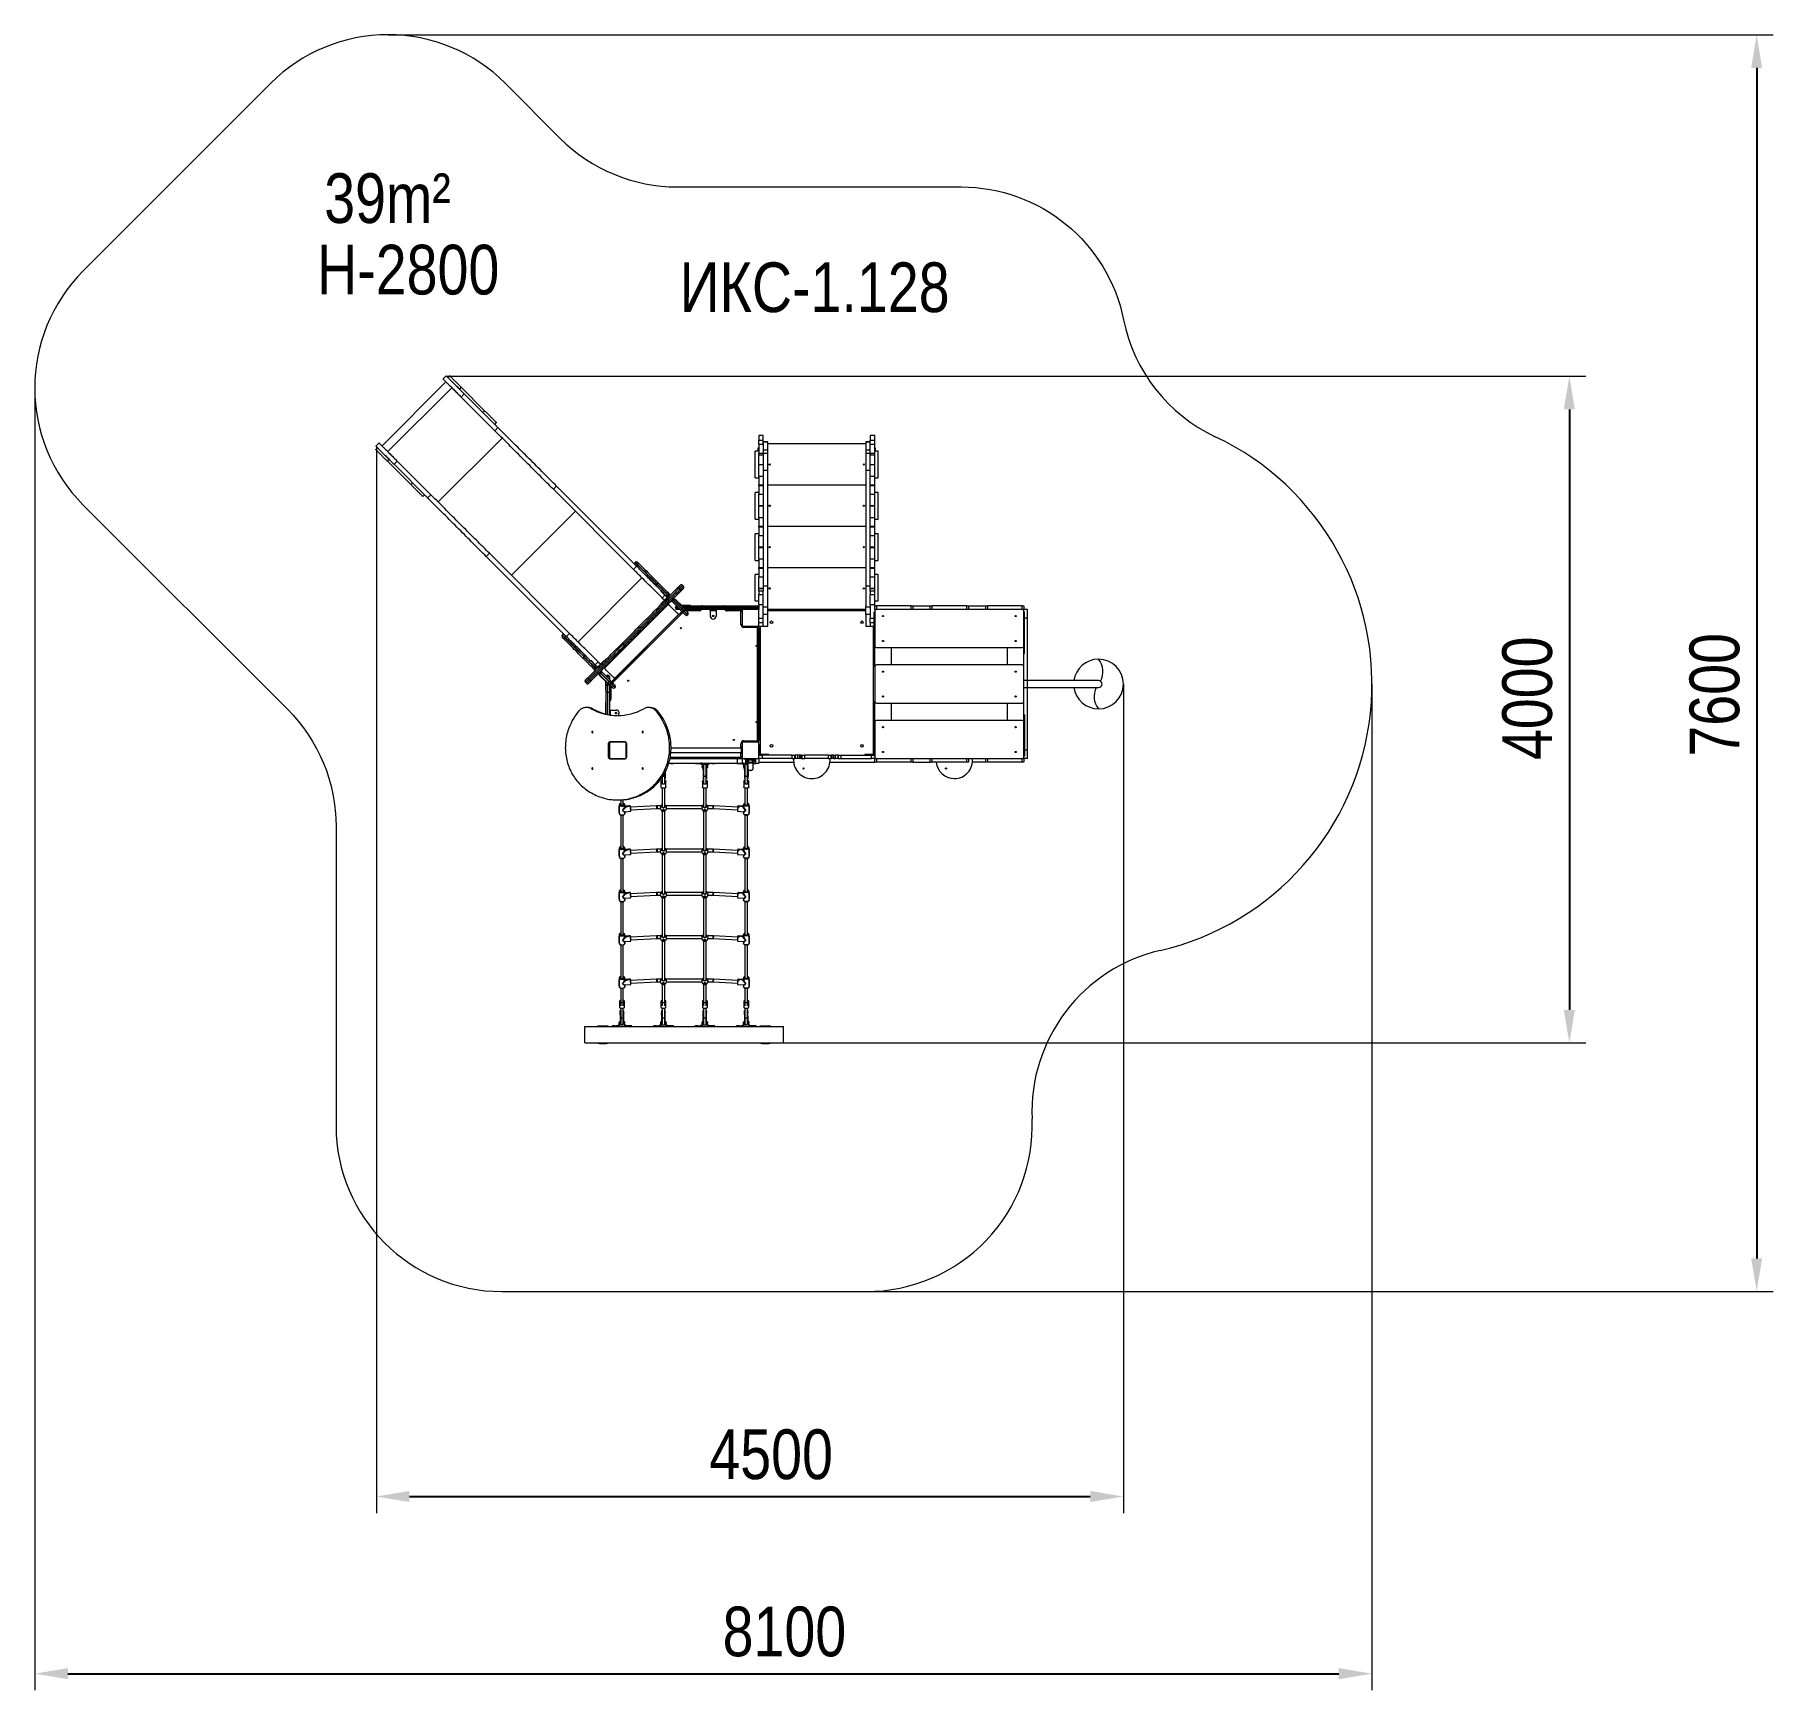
# Model space of a CAD drawing. Header units: millimetres. Extents: x -4213 to 6276, y -6120 to 3870.
import ezdxf

# ---------------------------------------------------------------- set-up
doc = ezdxf.new("R2010")
doc.units = ezdxf.units.MM
for name, color, linetype in [('DIKOM_АРТИКУЛ', 7, 'Continuous'), ('DIKOM_ЗОНА', 80, 'Continuous'), ('DIKOM_ОБЪЕКТ', 7, 'Continuous'), ('DIKOM_РАЗМЕР_ЗОНА', 7, 'Continuous'), ('DIKOM_РАЗМЕР_ОБЪЕКТА', 7, 'Continuous')]:
    doc.layers.add(name, color=color, linetype=linetype)
doc.styles.add('style1', font='arial.ttf', dxfattribs={"width": 0.8})
doc.dimstyles.new('1-50', dxfattribs={"dimtxt": 300, "dimasz": 200, "dimexe": 100, "dimexo": 0, "dimgap": 100, "dimtad": 1, "dimtxsty": 'style1', "dimcen": 200, "dimclrd": 7, "dimclre": 7, "dimclrt": 7, "dimadec": 1, "dimazin": 2, "dimtfac": 1, "dimtmove": 0, "dimatfit": 2, "dimfxl": 0, "dimlwd": 25, "dimlwe": 18, "dimarcsym": 0})

msp = doc.modelspace()

# ---------------------------------------------------------------- texts
at = {"layer": 'DIKOM_АРТИКУЛ', "insert": (-322.163, 2496.431), "char_height": 300, "width": 1667.53662, "attachment_point": 1, "style": 'style1'}
msp.add_mtext('ИКС-1.128', dxfattribs=at)
at = {"layer": 'DIKOM_РАЗМЕР_ОБЪЕКТА', "insert": (-2466.591, 3034.333), "char_height": 300, "attachment_point": 1, "style": 'style1'}
msp.add_mtext_dynamic_manual_height_columns('39m²', width=5885.53069, gutter_width=20, heights=[0], dxfattribs=at)
at = {"layer": 'DIKOM_РАЗМЕР_ОБЪЕКТА', "insert": (-2509.455, 2602.892), "char_height": 300, "width": 1252.54025, "attachment_point": 1, "style": 'style1'}
msp.add_mtext('H-2800', dxfattribs=at)

# ---------------------------------------------------------------- blocks, each defined once
blk = doc.blocks.new('*D10')
at = {"layer": 'Defpoints', "color": 0, "transparency": 16777216}
for p in [(-1728, 1809), (-15, -2214), (5046, -2214)]:
    blk.add_point(p, dxfattribs=at)
at = {"layer": 'DIKOM_РАЗМЕР_ОБЪЕКТА', "color": 7, "lineweight": 18, "transparency": 16777216}
for p, q in [((-1728, 1809), (5146, 1809)), ((-15, -2214), (5146, -2214))]:
    blk.add_line(p, q, dxfattribs=at)
at = {"layer": 'DIKOM_РАЗМЕР_ОБЪЕКТА', "color": 7, "lineweight": 25, "transparency": 16777216}
blk.add_line((5046, 1609), (5046, -2014), dxfattribs=at)
at = {"layer": 'DIKOM_РАЗМЕР_ОБЪЕКТА', "color": 7, "transparency": 16777216}
for points in [[(5012, 1609), (5079, 1609), (5046, 1809)], [(5012, -2014), (5079, -2014), (5046, -2214)]]:
    blk.add_solid(points, dxfattribs=at)
at = {"layer": 'DIKOM_РАЗМЕР_ОБЪЕКТА', "color": 7, "transparency": 16777216, "insert": (4793, -134), "char_height": 300, "attachment_point": 5, "rotation": 90, "style": 'style1'}
blk.add_mtext('4000', dxfattribs=at)
blk = doc.blocks.new('*D11')
at = {"layer": 'Defpoints', "color": 0, "transparency": 16777216}
for p in [(-2152, 1385), (2355, -48), (2355, -4951)]:
    blk.add_point(p, dxfattribs=at)
at = {"layer": 'DIKOM_РАЗМЕР_ОБЪЕКТА', "color": 7, "lineweight": 18, "transparency": 16777216}
for p, q in [((-2152, 1385), (-2152, -5051)), ((2355, -48), (2355, -5051))]:
    blk.add_line(p, q, dxfattribs=at)
at = {"layer": 'DIKOM_РАЗМЕР_ОБЪЕКТА', "color": 7, "lineweight": 25, "transparency": 16777216}
blk.add_line((-1952, -4951), (2155, -4951), dxfattribs=at)
at = {"layer": 'DIKOM_РАЗМЕР_ОБЪЕКТА', "color": 7, "transparency": 16777216}
for points in [[(-1952, -4917), (-1952, -4984), (-2152, -4951)], [(2155, -4917), (2155, -4984), (2355, -4951)]]:
    blk.add_solid(points, dxfattribs=at)
at = {"layer": 'DIKOM_РАЗМЕР_ОБЪЕКТА', "color": 7, "transparency": 16777216, "insert": (230, -4698), "char_height": 300, "attachment_point": 5, "style": 'style1'}
blk.add_mtext('4500', dxfattribs=at)
blk = doc.blocks.new('*D12')
at = {"layer": 'Defpoints', "color": 0, "transparency": 16777216}
for p in [(-2081, 3870), (324, -3714), (6176, -3714)]:
    blk.add_point(p, dxfattribs=at)
at = {"layer": 'DIKOM_РАЗМЕР_ЗОНА', "color": 7, "lineweight": 18, "transparency": 16777216}
for p, q in [((-2081, 3870), (6276, 3870)), ((324, -3714), (6276, -3714))]:
    blk.add_line(p, q, dxfattribs=at)
at = {"layer": 'DIKOM_РАЗМЕР_ЗОНА', "color": 7, "lineweight": 25, "transparency": 16777216}
blk.add_line((6176, 3670), (6176, -3514), dxfattribs=at)
at = {"layer": 'DIKOM_РАЗМЕР_ЗОНА', "color": 7, "transparency": 16777216}
for points in [[(6143, 3670), (6209, 3670), (6176, 3870)], [(6143, -3514), (6209, -3514), (6176, -3714)]]:
    blk.add_solid(points, dxfattribs=at)
at = {"layer": 'DIKOM_РАЗМЕР_ЗОНА', "color": 7, "transparency": 16777216, "insert": (5923, -113), "char_height": 300, "attachment_point": 5, "rotation": 90, "style": 'style1'}
blk.add_mtext('7600', dxfattribs=at)
blk = doc.blocks.new('*D13')
at = {"layer": 'Defpoints', "color": 0, "transparency": 16777216}
for p in [(-4213, 1739), (3855, -48), (3855, -6020)]:
    blk.add_point(p, dxfattribs=at)
at = {"layer": 'DIKOM_РАЗМЕР_ЗОНА', "color": 7, "lineweight": 18, "transparency": 16777216}
for p, q in [((-4213, 1739), (-4213, -6120)), ((3855, -48), (3855, -6120))]:
    blk.add_line(p, q, dxfattribs=at)
at = {"layer": 'DIKOM_РАЗМЕР_ЗОНА', "color": 7, "lineweight": 25, "transparency": 16777216}
blk.add_line((-4013, -6020), (3655, -6020), dxfattribs=at)
at = {"layer": 'DIKOM_РАЗМЕР_ЗОНА', "color": 7, "transparency": 16777216}
for points in [[(-4013, -5986), (-4013, -6053), (-4213, -6020)], [(3655, -5986), (3655, -6053), (3855, -6020)]]:
    blk.add_solid(points, dxfattribs=at)
at = {"layer": 'DIKOM_РАЗМЕР_ЗОНА', "color": 7, "transparency": 16777216, "insert": (310, -5767), "char_height": 300, "attachment_point": 5, "style": 'style1'}
blk.add_mtext('8100', dxfattribs=at)

# ---------------------------------------------------------------- dimensions: what is measured, and where the dimension line sits
at = {"layer": 'DIKOM_РАЗМЕР_ЗОНА'}
dim = msp.add_linear_dim(base=(6175.905, -3713.814), p1=(-2081.415, 3870.14), p2=(324.174, -3713.814), angle=90, text='7600', dimstyle='1-50', dxfattribs=at)
dim.commit()
dim.dimension.update_dxf_attribs({"geometry": '*D12', "text_midpoint": (6175.905, -112.661), "dimtype": 160})
dim = msp.add_linear_dim(base=(3855.179, -6019.794), p1=(-4212.782, 1738.764), p2=(3855.179, -47.824), text='8100', dimstyle='1-50', dxfattribs=at)
dim.commit()
dim.dimension.update_dxf_attribs({"geometry": '*D13', "text_midpoint": (310.333, -6019.794), "dimtype": 160})
at = {"layer": 'DIKOM_РАЗМЕР_ОБЪЕКТА'}
dim = msp.add_linear_dim(base=(5045.733, -2213.814), p1=(-1727.861, 1809.479), p2=(-15.262, -2213.814), angle=90, text='4000', dimstyle='1-50', dxfattribs=at)
dim.commit()
dim.dimension.update_dxf_attribs({"geometry": '*D10', "text_midpoint": (5045.733, -133.859), "dimtype": 160})
dim = msp.add_linear_dim(base=(2355.179, -4950.697), p1=(-2152.125, 1385.215), p2=(2355.179, -47.824), text='4500', dimstyle='1-50', dxfattribs=at)
dim.commit()
dim.dimension.update_dxf_attribs({"geometry": '*D11', "text_midpoint": (229.847, -4950.697), "dimtype": 160})

# ---------------------------------------------------------------- linework, layer by layer
at = {"layer": 'DIKOM_ЗОНА', "color": 3, "lineweight": 15}
for p, q in [((-3919.891, 2445.87), (-2788.524, 3577.244)), ((-1041.959, 3244.897), (-1374.308, 3577.247)), ((-2687.715, -200.516), (-3919.889, 1031.659))]:
    msp.add_line(p, q, dxfattribs=at)
for points in [[(-1041.959, 3244.897, 0.198912351), (-334.852, 2952.004), (1376.179, 2952.004, -0.356888426), (2356.324, 2150.284)], [(-2687.715, -200.516, -0.198912359), (-2394.822, -907.622), (-2394.822, -2713.814, 0.414213562), (-1394.822, -3713.814), (805.179, -3713.814, 0.426631196), (1804.288, -2671.617)]]:
    msp.add_lwpolyline(points, format="xyb", dxfattribs=at)
for centre, radius, start, end in [((-2081.415, 2870.14), 1000, 45.0000035, 135.0001789), ((-3212.782, 1738.766), 1000, 135.0001789, 224.9999982), ((3336.469, 2348.565), 1000, 191.4364229, 244.7288784), ((2205.179, -47.824), 1650, 283.046566, 64.7288784), ((2803.397, -2629.42), 1000, 103.046566, 182.4184299)]:
    msp.add_arc(centre, radius, start, end, dxfattribs=at)
at = {"layer": 'DIKOM_ОБЪЕКТ', "color": 7, "linetype": 'Continuous', "lineweight": 15}
for p, q in [((-1749.425, 1792.859), (-1730.333, 1811.951)), ((-1709.414, 1812.246), (-1720.021, 1801.639)), ((-1731.747, 1775.182), (-2117.828, 1389.101)), ((-2083.089, 1354.363), (-1697.009, 1740.443)), ((-1639.938, 1742.769), (-1650.544, 1732.162)), ((-1640.236, 1683.671), (-1621.144, 1702.763)), ((-1640.236, 1683.671), (-1437.388, 1480.823)), ((-1498.538, 1601.369), (-1639.938, 1742.769)), ((-1621.144, 1702.763), (-1418.296, 1499.915)), ((-1498.538, 1601.369), (-1509.144, 1590.763)), ((-1437.388, 1480.823), (-1418.296, 1499.915)), ((-1437.2, 1518.818), (-1426.593, 1529.424)), ((-2144.285, 1377.375), (-2154.892, 1366.768)), ((-2135.505, 1406.779), (-2154.597, 1387.687)), ((-1779.361, 1050.634), (-1393.28, 1436.715)), ((152.179, 1357.004), (152.179, 1377.004)), ((152.179, 1377.004), (155.179, 1377.004)), ((182.179, 1452.004), (155.179, 1452.004)), ((155.179, 1452.004), (155.179, 1422.875)), ((155.179, 1422.875), (182.179, 1422.875)), ((155.179, 1397.688), (155.179, 1422.875)), ((182.179, 1397.688), (155.179, 1397.688)), ((155.179, 1397.688), (155.179, 1344.753)), ((182.179, 1422.875), (182.179, 1452.004)), ((182.179, 1404.357), (182.179, 1422.875)), ((209.178, 1413.897), (182.179, 1413.897)), ((182.179, 1413.249), (209.178, 1413.249)), ((182.179, 1404.357), (182.179, 1364.591)), ((182.179, 1364.591), (209.178, 1364.591)), ((182.179, 1364.591), (182.179, 1344.463)), ((209.178, 1413.249), (209.178, 1413.897)), ((209.178, 1364.591), (209.178, 1413.249)), ((801.179, 1402.004), (209.178, 1402.004)), ((209.178, 1344.463), (209.178, 1364.591)), ((828.179, 1413.897), (801.179, 1413.897)), ((801.179, 1413.897), (801.179, 1413.249)), ((801.179, 1413.249), (828.179, 1413.249)), ((801.179, 1413.249), (801.179, 1364.591)), ((801.179, 1364.591), (828.179, 1364.591)), ((801.179, 1364.591), (801.179, 1344.463)), ((855.179, 1452.004), (828.179, 1452.004)), ((828.179, 1452.004), (828.179, 1422.875)), ((828.179, 1422.875), (855.179, 1422.875)), ((828.179, 1404.357), (828.179, 1422.875)), ((828.179, 1364.591), (828.179, 1404.357)), ((855.179, 1397.688), (828.179, 1397.688)), ((828.179, 1344.463), (828.179, 1364.591)), ((855.179, 1422.875), (855.179, 1452.004)), ((855.179, 1397.688), (855.179, 1422.875)), ((855.179, 1344.753), (855.179, 1397.688)), ((855.179, 1377.004), (858.179, 1377.004)), ((858.179, 1377.004), (858.179, 1357.004)), ((-2085.415, 1297.292), (-2074.808, 1307.898)), ((-2085.415, 1297.292), (-1944.015, 1155.892)), ((-2026.317, 1297.59), (-2045.409, 1278.499)), ((-2045.409, 1278.499), (-1842.561, 1075.651)), ((-2026.317, 1297.59), (-1823.469, 1094.742)), ((155.179, 1357.004), (134.179, 1357.004)), ((134.179, 1197.004), (134.179, 1357.004)), ((155.179, 1344.753), (182.179, 1344.753)), ((155.179, 1333.965), (155.179, 1344.753)), ((182.179, 1333.965), (155.179, 1333.965)), ((155.179, 1275.054), (155.179, 1333.965)), ((182.179, 1275.054), (155.179, 1275.054)), ((155.179, 1204.004), (155.179, 1275.054)), ((182.179, 1344.463), (209.178, 1344.463)), ((182.179, 1344.463), (182.179, 1242.594)), ((209.178, 1242.594), (209.178, 1344.463)), ((801.179, 1344.463), (828.179, 1344.463)), ((801.179, 1344.463), (801.179, 1242.594)), ((828.179, 1344.753), (855.179, 1344.753)), ((828.179, 1242.594), (828.179, 1344.463)), ((855.179, 1333.965), (828.179, 1333.965)), ((855.179, 1275.054), (828.179, 1275.054)), ((876.179, 1357.004), (855.179, 1357.004)), ((855.179, 1333.965), (855.179, 1344.753)), ((855.179, 1275.054), (855.179, 1333.965)), ((855.179, 1204.004), (855.179, 1275.054)), ((876.179, 1197.004), (876.179, 1357.004)), ((-1944.015, 1155.892), (-1933.409, 1166.498)), ((134.179, 1197.004), (155.179, 1197.004)), ((182.179, 1204.004), (155.179, 1204.004)), ((155.179, 1204.004), (155.179, 1154.004)), ((155.179, 1154.004), (182.179, 1154.004)), ((155.179, 1148.004), (155.179, 1154.004)), ((182.179, 1242.594), (209.178, 1242.594)), ((182.179, 1242.594), (182.179, 544.549)), ((209.178, 544.549), (209.178, 1242.594)), ((801.179, 1242.594), (828.179, 1242.594)), ((801.179, 1242.594), (801.179, 544.549)), ((828.179, 544.549), (828.179, 1242.594)), ((855.179, 1204.004), (828.179, 1204.004)), ((828.179, 1154.004), (855.179, 1154.004)), ((855.179, 1154.004), (855.179, 1204.004)), ((855.179, 1197.004), (876.179, 1197.004)), ((855.179, 1148.004), (855.179, 1154.004)), ((-1872.07, 1083.947), (-1861.464, 1094.554)), ((-1823.469, 1094.742), (-1842.561, 1075.651)), ((-1083.645, 1127.08), (-1064.554, 1146.172)), ((-600.65, 644.084), (-1083.645, 1127.08)), ((-581.558, 663.176), (-1064.554, 1146.172)), ((155.179, 1108.004), (134.179, 1108.004)), ((134.179, 948.004), (134.179, 1108.004)), ((182.179, 1148.004), (155.179, 1148.004)), ((155.179, 1148.004), (155.179, 1098.004)), ((155.179, 1098.004), (182.179, 1098.004)), ((155.179, 1028.004), (155.179, 1098.004)), ((801.179, 1153.004), (209.178, 1153.004)), ((855.179, 1148.004), (828.179, 1148.004)), ((828.179, 1098.004), (855.179, 1098.004)), ((855.179, 1098.004), (855.179, 1148.004)), ((876.179, 1108.004), (855.179, 1108.004)), ((855.179, 1028.004), (855.179, 1098.004)), ((876.179, 1096.396), (876.179, 1108.004)), ((876.179, 948.004), (876.179, 1096.396)), ((-1337.182, 608.456), (-951.101, 994.536)), ((134.179, 948.004), (155.179, 948.004)), ((182.179, 1028.004), (155.179, 1028.004)), ((155.179, 1025.004), (155.179, 1028.004)), ((182.179, 1025.004), (155.179, 1025.004)), ((155.179, 955.004), (155.179, 1025.004)), ((182.179, 955.004), (155.179, 955.004)), ((155.179, 955.004), (155.179, 905.004)), ((855.179, 1028.004), (828.179, 1028.004)), ((855.179, 1025.004), (828.179, 1025.004)), ((855.179, 955.004), (828.179, 955.004)), ((855.179, 1025.004), (855.179, 1028.004)), ((855.179, 955.004), (855.179, 1025.004)), ((855.179, 905.004), (855.179, 955.004)), ((855.179, 948.004), (876.179, 948.004)), ((155.179, 858.004), (134.179, 858.004)), ((134.179, 698.004), (134.179, 858.004)), ((155.179, 905.004), (182.179, 905.004)), ((155.179, 899.004), (155.179, 905.004)), ((182.179, 899.004), (155.179, 899.004)), ((155.179, 899.004), (155.179, 849.004)), ((155.179, 849.004), (182.179, 849.004)), ((155.179, 779.004), (155.179, 849.004)), ((801.179, 903.004), (209.178, 903.004)), ((828.179, 905.004), (855.179, 905.004)), ((855.179, 899.004), (828.179, 899.004)), ((828.179, 849.004), (855.179, 849.004)), ((855.179, 899.004), (855.179, 905.004)), ((855.179, 849.004), (855.179, 899.004)), ((876.179, 858.004), (855.179, 858.004)), ((855.179, 779.004), (855.179, 849.004)), ((876.179, 698.004), (876.179, 858.004)), ((-1469.726, 740.999), (-1488.818, 721.908)), ((-986.73, 258.004), (-1469.726, 740.999)), ((182.179, 779.004), (155.179, 779.004)), ((155.179, 775.004), (155.179, 779.004)), ((182.179, 775.004), (155.179, 775.004)), ((155.179, 705.004), (155.179, 775.004)), ((855.179, 779.004), (828.179, 779.004)), ((855.179, 775.004), (828.179, 775.004)), ((855.179, 775.004), (855.179, 779.004)), ((855.179, 705.004), (855.179, 775.004)), ((-1005.822, 238.912), (-1488.818, 721.908)), ((-600.65, 644.084), (-581.558, 663.176)), ((-589.758, 687.64), (-591.173, 686.226)), ((-578.132, 673.186), (-576.718, 674.6)), ((-576.186, 674.067), (-577.6, 672.653)), ((134.179, 698.004), (155.179, 698.004)), ((182.179, 705.004), (155.179, 705.004)), ((155.179, 705.004), (155.179, 655.004)), ((155.179, 655.004), (182.179, 655.004)), ((155.179, 649.004), (155.179, 655.004)), ((182.179, 649.004), (155.179, 649.004)), ((155.179, 649.004), (155.179, 599.004)), ((801.179, 654.004), (209.178, 654.004)), ((855.179, 705.004), (828.179, 705.004)), ((828.179, 655.004), (855.179, 655.004)), ((855.179, 649.004), (828.179, 649.004)), ((855.179, 655.004), (855.179, 705.004)), ((855.179, 698.004), (876.179, 698.004)), ((855.179, 649.004), (855.179, 655.004)), ((855.179, 599.004), (855.179, 649.004)), ((-935.257, 206.531), (-549.177, 592.611)), ((-458.94, 556.822), (-460.355, 555.408)), ((-324.169, 529.522), (-317.947, 523.299)), ((-299.493, 541.752), (-305.716, 547.974)), ((155.179, 613.783), (134.179, 613.783)), ((134.179, 453.783), (134.179, 613.783)), ((155.179, 599.004), (182.179, 599.004)), ((155.179, 529.004), (155.179, 599.004)), ((182.179, 529.004), (155.179, 529.004)), ((155.179, 526.004), (155.179, 529.004)), ((182.179, 526.004), (155.179, 526.004)), ((155.179, 512.462), (155.179, 526.004)), ((182.179, 544.549), (209.178, 544.549)), ((182.179, 544.549), (182.179, 511.668)), ((209.178, 418.024), (209.178, 544.549)), ((801.179, 544.549), (828.179, 544.549)), ((801.179, 544.549), (801.179, 418.024)), ((828.179, 599.004), (855.179, 599.004)), ((828.179, 511.668), (828.179, 544.549)), ((855.179, 529.004), (828.179, 529.004)), ((855.179, 526.004), (828.179, 526.004)), ((876.179, 613.783), (855.179, 613.783)), ((855.179, 529.004), (855.179, 599.004)), ((855.179, 526.004), (855.179, 529.004)), ((855.179, 512.462), (855.179, 526.004)), ((876.179, 453.783), (876.179, 613.783)), ((-776.175, 47.449), (-390.095, 433.529)), ((-433.66, 515.278), (-435.781, 513.157)), ((-435.781, 435.375), (-433.66, 433.254)), ((-433.66, 433.254), (-433.659, 433.253)), ((-428.163, 471.597), (-411.193, 488.568)), ((-423.053, 500.429), (-420.932, 502.55)), ((-423.053, 500.429), (-399.012, 476.387)), ((-399.012, 472.145), (-423.053, 448.103)), ((-423.053, 448.103), (-420.932, 445.982)), ((-420.932, 445.981), (-396.89, 470.023)), ((-396.89, 470.023), (-420.932, 445.982)), ((-420.932, 445.981), (-420.931, 445.981)), ((-396.89, 470.022), (-420.931, 445.981)), ((-420.931, 445.98), (-396.889, 470.022)), ((-411.564, 454.999), (-411.739, 455.174)), ((-401.662, 426.712), (-379.812, 448.561)), ((-399.366, 480.984), (-396.89, 478.509)), ((-399.365, 480.984), (-399.366, 480.984)), ((-396.89, 478.509), (-396.89, 478.508)), ((-396.89, 470.023), (-396.89, 470.023)), ((-396.889, 470.022), (-396.89, 470.022)), ((-395.401, 490.454), (-393.986, 491.868)), ((-384.516, 482.398), (-385.931, 480.984)), ((-385.931, 480.984), (-385.93, 480.983)), ((-385.93, 480.983), (-384.516, 482.397)), ((-384.516, 495.833), (-384.516, 495.832)), ((-384.516, 482.397), (-384.516, 482.398)), ((-384.34, 482.222), (-384.516, 482.397)), ((-379.812, 448.561), (-379.813, 448.562)), ((-366.944, 461.432), (-364.964, 463.411)), ((-366.485, 461.539), (-365.071, 462.953)), ((-315.821, 397.439), (-366.132, 447.75)), ((-358, 455.882), (-359.414, 454.467)), ((-359.414, 454.467), (-309.103, 404.157)), ((-307.689, 405.571), (-358, 455.882)), ((-352.095, 476.281), (-352.094, 476.28)), ((-349.514, 465.073), (-351.635, 462.952)), ((-351.283, 462.599), (-300.972, 412.289)), ((-336.786, 452.345), (-338.907, 450.224)), ((-311.495, 427.054), (-336.786, 452.345)), ((-311.495, 427.054), (-313.616, 424.933)), ((-311.859, 423.176), (-302.821, 423.176)), ((-309.374, 426.176), (-309.374, 423.176)), ((-273.607, 426.176), (-309.374, 426.176)), ((-302.821, 423.176), (-283.321, 423.176)), ((-302.821, 423.176), (-302.821, 414.138)), ((-283.321, 423.176), (-242.821, 423.176)), ((-273.607, 426.176), (-273.607, 423.176)), ((-255.607, 426.176), (-273.607, 426.176)), ((-255.607, 423.176), (-255.607, 426.176)), ((-242.821, 423.176), (135.179, 423.176)), ((-242.821, 423.176), (-242.821, 413.676)), ((-184.821, 424.176), (-54.821, 424.176)), ((-184.821, 423.176), (-184.821, 424.176)), ((-54.821, 423.176), (-54.821, 424.176)), ((134.179, 453.783), (155.179, 453.783)), ((135.179, 423.176), (135.179, 413.676)), ((135.179, 423.176), (145.679, 423.176)), ((182.179, 512.462), (155.179, 512.462)), ((155.179, 512.462), (155.179, 492.286)), ((155.179, 492.286), (182.179, 492.286)), ((155.179, 429.182), (155.179, 492.286)), ((182.179, 429.182), (155.179, 429.182)), ((155.179, 429.182), (155.179, 413.676)), ((182.179, 492.286), (182.179, 511.668)), ((182.179, 429.182), (182.179, 492.286)), ((182.179, 349.359), (182.179, 429.182)), ((855.179, 512.462), (828.179, 512.462)), ((828.179, 511.668), (828.179, 492.286)), ((828.179, 492.286), (855.179, 492.286)), ((828.179, 429.182), (828.179, 492.286)), ((855.179, 429.182), (828.179, 429.182)), ((828.179, 429.182), (828.179, 349.359)), ((855.179, 492.286), (855.179, 512.462)), ((855.179, 429.182), (855.179, 492.286)), ((855.179, 453.783), (876.179, 453.783)), ((855.179, 423.176), (855.179, 429.182)), ((855.179, 402.176), (855.179, 423.176)), ((855.179, 423.176), (865.179, 423.176)), ((1075.179, 423.176), (865.179, 423.176)), ((865.179, 423.176), (865.179, 402.176)), ((1075.179, 402.176), (1075.179, 423.176)), ((1075.179, 423.176), (1085.179, 423.176)), ((1085.179, 423.176), (1190.179, 423.176)), ((1085.179, 423.176), (1085.179, 402.176)), ((1190.179, 402.176), (1190.179, 423.176)), ((1190.179, 423.176), (1200.179, 423.176)), ((1200.179, 423.176), (1200.179, 402.176)), ((1410.179, 423.176), (1200.179, 423.176)), ((1410.179, 402.176), (1410.179, 423.176)), ((1410.179, 423.176), (1420.179, 423.176)), ((1420.179, 423.176), (1525.179, 423.176)), ((1420.179, 423.176), (1420.179, 402.176)), ((1525.179, 402.176), (1525.179, 423.176)), ((1525.179, 423.176), (1535.179, 423.176)), ((1535.179, 423.176), (1535.179, 402.176)), ((1745.179, 423.176), (1535.179, 423.176)), ((1745.179, 402.176), (1745.179, 423.176)), ((1745.179, 423.176), (1755.179, 423.176)), ((1755.179, 423.176), (1755.179, 402.176)), ((-302.033, 383.651), (-726.297, -40.613)), ((-719.579, -22.582), (-320.064, 376.933)), ((-714.983, -13.743), (-328.903, 372.337)), ((-347.821, 411.676), (-347.821, 413.676)), ((-337.821, 413.676), (-347.821, 413.676)), ((-347.821, 411.676), (-337.821, 411.676)), ((-337.821, 402.176), (-338.321, 402.176)), ((-337.821, 419.44), (-337.821, 413.676)), ((-337.821, 413.676), (-337.821, 411.676)), ((-332.057, 413.676), (-337.821, 413.676)), ((-337.821, 411.676), (-337.821, 402.176)), ((-337.821, 411.676), (-330.057, 411.676)), ((-320.557, 402.176), (-337.821, 402.176)), ((-327.842, 371.276), (-308.75, 390.368)), ((-320.064, 376.933), (-307.689, 389.308)), ((-309.103, 404.157), (-307.689, 405.571)), ((-308.396, 390.014), (-308.397, 390.015)), ((-308.394, 390.012), (-308.396, 390.014)), ((-308.392, 390.01), (-308.394, 390.012)), ((-301.673, 383.291), (-308.392, 390.01)), ((-292.822, 413.676), (-302.359, 413.676)), ((-300.359, 411.676), (-292.822, 411.676)), ((-293.547, 391.429), (-294.962, 390.015)), ((-294.962, 390.015), (-294.961, 390.014)), ((-294.961, 390.014), (-293.547, 391.428)), ((-294.961, 390.014), (-294.959, 390.012)), ((-293.545, 391.426), (-294.959, 390.012)), ((-294.959, 390.012), (-294.957, 390.01)), ((-294.957, 390.01), (-293.543, 391.425)), ((-294.957, 390.01), (-294.956, 390.009)), ((-294.956, 390.009), (-293.541, 391.423)), ((-293.547, 404.864), (-293.547, 404.863)), ((-293.547, 391.428), (-293.547, 391.429)), ((-293.545, 391.426), (-293.547, 391.428)), ((-293.543, 391.425), (-293.545, 391.426)), ((-293.541, 391.423), (-293.543, 391.425)), ((-292.822, 411.676), (-292.822, 413.676)), ((-242.821, 413.676), (-292.822, 413.676)), ((-292.822, 411.676), (-242.821, 411.676)), ((-283.321, 402.176), (-291.659, 402.176)), ((-290.859, 402.176), (-286.824, 398.14)), ((-290.857, 402.174), (-290.679, 402.176)), ((-290.679, 401.996), (-290.679, 402.176)), ((-287.175, 368.793), (-287.177, 368.795)), ((-242.821, 402.176), (-283.321, 402.176)), ((-204.821, 394.176), (-282.859, 394.176)), ((-272.328, 370.209), (-273.742, 368.795)), ((-273.742, 368.795), (-273.74, 368.793)), ((-273.74, 368.793), (-272.325, 370.207)), ((-272.328, 383.644), (-272.325, 383.642)), ((-272.325, 370.207), (-272.328, 370.209)), ((-242.821, 413.676), (-242.821, 411.676)), ((135.179, 413.676), (-242.821, 413.676)), ((-242.821, 411.676), (135.179, 411.676)), ((-242.821, 411.676), (-242.821, 402.176)), ((55.179, 402.176), (-242.821, 402.176)), ((-204.821, 394.176), (-204.821, 402.176)), ((-137.821, 399.176), (-137.821, 402.176)), ((-137.821, 399.176), (-101.822, 399.176)), ((-137.821, 396.176), (-137.821, 399.176)), ((-137.821, 396.176), (-101.822, 396.176)), ((-137.821, 396.176), (-137.821, 362.176)), ((-101.822, 402.176), (-101.822, 399.176)), ((-101.822, 399.176), (-101.822, 396.176)), ((-101.822, 396.176), (-101.822, 362.176)), ((-34.821, 394.176), (-34.821, 402.176)), ((45.179, 394.176), (-34.821, 394.176)), ((45.179, 394.176), (45.179, 402.176)), ((47.179, 312.176), (47.179, 392.176)), ((47.179, 392.176), (55.179, 392.176)), ((155.179, 402.176), (55.179, 402.176)), ((55.179, 402.176), (55.179, 302.176)), ((135.179, 411.676), (135.179, 413.676)), ((155.179, 413.676), (135.179, 413.676)), ((135.179, 411.676), (155.179, 411.676)), ((135.179, 411.676), (135.179, 402.176)), ((155.179, 413.676), (155.179, 411.676)), ((155.179, 411.676), (155.179, 402.176)), ((155.179, 302.176), (155.179, 402.176)), ((155.179, 349.359), (182.179, 349.359)), ((182.179, 322.176), (155.179, 322.176)), ((182.179, 418.024), (209.178, 418.024)), ((209.178, 372.004), (182.179, 372.004)), ((182.179, 322.176), (182.179, 349.359)), ((182.179, 302.176), (182.179, 322.176)), ((209.178, 372.004), (209.178, 418.024)), ((209.178, 404.004), (801.179, 404.004)), ((209.178, 402.176), (801.179, 402.176)), ((801.179, 394.176), (209.178, 394.176)), ((209.178, 302.004), (209.178, 372.004)), ((801.179, 418.024), (828.179, 418.024)), ((801.179, 372.004), (801.179, 418.024)), ((828.179, 372.004), (801.179, 372.004)), ((801.179, 372.004), (801.179, 302.004)), ((828.179, 322.176), (828.179, 349.359)), ((828.179, 349.359), (851.179, 349.359)), ((828.179, 322.176), (828.179, 302.176)), ((851.179, 322.176), (828.179, 322.176)), ((851.179, 387.176), (855.179, 387.176)), ((851.179, 377.176), (851.179, 387.176)), ((851.179, 147.176), (851.179, 377.176)), ((851.179, 377.176), (855.179, 377.176)), ((855.179, 402.176), (855.179, 392.176)), ((865.179, 402.176), (855.179, 402.176)), ((855.179, 392.176), (855.179, 182.176)), ((1745.179, 402.176), (865.179, 402.176)), ((1755.179, 402.176), (1745.179, 402.176)), ((1776.179, 402.176), (1755.179, 402.176)), ((1755.179, 392.176), (1755.179, 402.176)), ((1755.179, 182.176), (1755.179, 392.176)), ((1755.179, 387.176), (1759.179, 387.176)), ((1755.179, 377.176), (1759.179, 377.176)), ((1759.179, 377.176), (1759.179, 387.176)), ((1759.179, 147.176), (1759.179, 377.176)), ((1759.179, 352.176), (1776.179, 352.176)), ((1776.179, 352.176), (1776.179, 402.176)), ((1776.179, -447.824), (1776.179, 352.176)), ((-1028.872, 248.527), (-1030.286, 247.113)), ((-1017.246, 234.072), (-1015.832, 235.487)), ((-1015.299, 234.954), (-1016.713, 233.54)), ((-986.73, 258.004), (-1005.822, 238.912)), ((47.179, 312.176), (55.179, 312.176)), ((55.179, 302.176), (155.179, 302.176)), ((65.179, 294.176), (65.179, 302.176)), ((145.179, 294.176), (65.179, 294.176)), ((145.179, 294.176), (145.179, 302.176)), ((147.179, -387.824), (147.179, 292.176)), ((147.179, 292.176), (155.179, 292.176)), ((155.179, 299.876), (151.559, 299.876)), ((155.179, 302.176), (155.179, 302.004)), ((155.179, 302.176), (182.179, 302.176)), ((155.179, 302.004), (182.179, 302.004)), ((155.179, -397.824), (155.179, 302.004)), ((155.179, 292.176), (155.179, -387.824)), ((163.179, 302.004), (163.179, -472.824)), ((182.179, 302.176), (182.179, 302.004)), ((182.179, 302.004), (209.178, 302.004)), ((801.179, 302.004), (828.179, 302.004)), ((828.179, 302.004), (828.179, 302.176)), ((828.179, 302.176), (851.179, 302.176)), ((828.179, 302.004), (851.179, 302.004)), ((847.179, -472.824), (847.179, 302.004)), ((-898.054, 117.709), (-899.468, 116.294)), ((851.179, 147.176), (855.179, 147.176)), ((851.179, 137.176), (851.179, 147.176)), ((851.179, 137.176), (855.179, 137.176)), ((855.179, 57.176), (855.179, 182.176)), ((865.179, 172.176), (1745.179, 172.176)), ((955.179, 67.176), (955.179, 172.176)), ((1655.179, 67.176), (1655.179, 172.176)), ((1755.179, 57.176), (1755.179, 182.176)), ((1755.179, 147.176), (1759.179, 147.176)), ((1755.179, 137.176), (1759.179, 137.176)), ((1759.179, 137.176), (1759.179, 147.176)), ((-855.803, 93.135), (-857.924, 91.014)), ((-843.075, 80.408), (-845.196, 78.286)), ((-819.033, 56.366), (-843.075, 80.408)), ((-838.478, 41.87), (-838.479, 41.871)), ((-834.514, 51.341), (-833.1, 52.755)), ((-814.243, 85.517), (-831.214, 68.547)), ((-823.63, 43.285), (-825.044, 41.871)), ((-825.044, 41.871), (-825.043, 41.87)), ((-825.043, 41.87), (-823.629, 43.284)), ((-821.155, 54.245), (-823.63, 56.72)), ((-823.63, 56.72), (-823.629, 56.719)), ((-823.629, 43.284), (-823.63, 43.285)), ((-821.154, 54.244), (-821.155, 54.245)), ((-818.925, 9.448), (-818.926, 9.449)), ((-790.749, 80.408), (-814.791, 56.366)), ((-812.669, 54.244), (-788.627, 78.286)), ((-788.628, 78.286), (-812.669, 54.245)), ((-812.669, 54.245), (-812.669, 54.244)), ((-788.627, 78.285), (-812.668, 54.244)), ((-812.668, 54.243), (-788.626, 78.285)), ((-812.668, 54.244), (-812.668, 54.243)), ((-805.598, 8.989), (-807.719, 6.868)), ((-806.057, 22.318), (-804.077, 24.298)), ((-805.599, 22.425), (-804.185, 23.839)), ((-754.934, -41.674), (-805.245, 8.637)), ((-797.113, 16.768), (-798.528, 15.354)), ((-798.528, 15.354), (-748.217, -34.957)), ((-797.644, 68.918), (-797.819, 69.093)), ((-746.803, -33.542), (-797.113, 16.768)), ((-791.208, 37.167), (-791.207, 37.166)), ((-791.207, 37.166), (-769.358, 59.016)), ((-788.628, 78.286), (-790.749, 80.408)), ((-790.396, 23.486), (-740.085, -26.825)), ((-788.627, 78.285), (-788.627, 78.286)), ((-775.9, 91.014), (-778.021, 93.135)), ((-775.899, 91.013), (-775.9, 91.014)), ((-756.322, 5.176), (-756.322, -4.824)), ((-756.322, 5.176), (-754.321, 5.176)), ((-754.321, -4.824), (-754.321, 5.176)), ((855.179, 57.176), (855.179, -152.824)), ((1745.179, 67.176), (865.179, 67.176)), ((1755.179, -152.824), (1755.179, 57.176)), ((-890.62, -36.93), (-884.397, -43.153)), ((-872.168, -18.476), (-865.945, -24.699)), ((-794.991, -5.86), (-792.87, -3.738)), ((-794.991, -5.86), (-769.7, -31.151)), ((-769.7, -31.151), (-767.579, -29.03)), ((-768.822, -33.272), (-768.822, -69.039)), ((-768.822, -33.272), (-765.822, -33.272)), ((-768.822, -69.039), (-765.822, -69.039)), ((-768.822, -69.039), (-768.822, -87.039)), ((-768.822, -87.039), (-765.822, -87.039)), ((-765.822, -39.824), (-765.822, -30.787)), ((-765.822, -59.324), (-765.822, -39.824)), ((-756.784, -39.824), (-765.822, -39.824)), ((-765.822, -99.824), (-765.822, -59.324)), ((-765.822, -228.89), (-765.822, -99.824)), ((-756.322, -99.824), (-765.822, -99.824)), ((-756.322, -4.824), (-762.086, -4.824)), ((-754.321, -4.824), (-756.322, -4.824)), ((-756.322, -4.824), (-756.322, -10.589)), ((-756.322, -40.287), (-756.322, -49.824)), ((-756.322, -49.824), (-756.322, -99.824)), ((-756.322, -49.824), (-754.321, -49.824)), ((-754.321, -99.824), (-756.322, -99.824)), ((-756.322, -99.824), (-756.322, -231.081)), ((-744.821, -4.824), (-754.321, -4.824)), ((-754.321, -12.589), (-754.321, -4.824)), ((-754.321, -49.824), (-754.321, -42.287)), ((-754.321, -99.824), (-754.321, -49.824)), ((-744.821, -99.824), (-754.321, -99.824)), ((-754.321, -231.504), (-754.321, -99.824)), ((-748.217, -34.957), (-746.803, -33.542)), ((-747.509, -49.099), (-747.51, -49.099)), ((-744.821, -4.324), (-744.821, -4.824)), ((-744.821, -4.824), (-744.821, -22.089)), ((-744.821, -50.987), (-744.821, -59.324)), ((-740.786, -55.822), (-744.821, -51.787)), ((-744.821, -51.967), (-744.82, -51.789)), ((-744.821, -51.967), (-744.642, -51.967)), ((-744.821, -59.324), (-744.821, -99.824)), ((-744.821, -99.824), (-744.821, -233.338)), ((-736.822, -59.787), (-736.822, -137.824)), ((-732.661, -47.684), (-734.075, -49.099)), ((-734.075, -49.099), (-734.074, -49.099)), ((-734.074, -49.099), (-732.66, -47.685)), ((-734.074, -49.099), (-734.073, -49.101)), ((-732.658, -47.687), (-734.073, -49.101)), ((-734.073, -49.101), (-734.071, -49.103)), ((-734.071, -49.103), (-732.656, -47.689)), ((-734.071, -49.103), (-734.069, -49.105)), ((-734.069, -49.105), (-732.655, -47.69)), ((-713.922, -14.804), (-733.014, -33.896)), ((-732.661, -34.249), (-732.66, -34.25)), ((-732.66, -47.685), (-732.661, -47.684)), ((-732.66, -34.25), (-732.658, -34.252)), ((-732.658, -47.687), (-732.66, -47.685)), ((-732.658, -34.252), (-732.656, -34.254)), ((-732.656, -47.689), (-732.658, -47.687)), ((-732.656, -34.254), (-725.937, -40.973)), ((-732.655, -47.69), (-732.656, -47.689)), ((-731.953, -34.957), (-719.579, -22.582)), ((-726.288, -70.321), (-726.29, -70.318)), ((-711.441, -68.904), (-712.855, -70.318)), ((-712.855, -70.318), (-712.853, -70.321)), ((-712.853, -70.321), (-711.439, -68.906)), ((-711.441, -55.469), (-711.439, -55.471)), ((-711.439, -68.906), (-711.441, -68.904)), ((2205.179, -26.824), (1755.179, -26.824)), ((1755.179, -68.824), (2205.179, -68.824)), ((-875.975, -189.375), (-884.855, -189.375)), ((-856.458, -196.781), (-847.578, -196.781)), ((-766.821, -228.642), (-766.821, -157.824)), ((-766.821, -157.824), (-765.822, -157.824)), ((-744.821, -137.824), (-736.822, -137.824)), ((-744.821, -204.824), (-741.821, -204.824)), ((-741.821, -233.856), (-741.821, -204.824)), ((-741.821, -204.824), (-738.821, -204.824)), ((-738.821, -204.824), (-704.821, -204.824)), ((-738.821, -234.345), (-738.821, -204.824)), ((-500.584, -189.375), (-509.463, -189.375)), ((855.179, -277.824), (855.179, -152.824)), ((865.179, -162.824), (1745.179, -162.824)), ((955.179, -267.824), (955.179, -162.824)), ((1655.179, -267.824), (1655.179, -162.824)), ((1755.179, -277.824), (1755.179, -152.824)), ((-462.539, -212.272), (-453.66, -212.272)), ((855.179, -232.824), (851.179, -232.824)), ((851.179, -232.824), (851.179, -242.824)), ((855.179, -242.824), (851.179, -242.824)), ((851.179, -242.824), (851.179, -472.824)), ((855.179, -277.824), (855.179, -487.824)), ((1745.179, -267.824), (865.179, -267.824)), ((1759.179, -232.824), (1755.179, -232.824)), ((1759.179, -242.824), (1755.179, -242.824)), ((1755.179, -487.824), (1755.179, -277.824)), ((1759.179, -232.824), (1759.179, -242.824)), ((1759.179, -242.824), (1759.179, -472.824)), ((-753.309, -410.824), (-753.309, -484.824)), ((-753.309, -410.824), (-744.821, -410.824)), ((-744.821, -397.824), (-744.821, -497.824)), ((-644.822, -397.824), (-744.821, -397.824)), ((-654.602, -395.824), (-739.716, -395.824)), ((-644.822, -497.824), (-644.822, -397.824)), ((-644.822, -407.824), (-641.284, -407.824)), ((-641.009, -484.824), (-641.009, -410.824)), ((-398.151, -331.048), (-389.272, -331.048)), ((55.179, -407.824), (47.179, -407.824)), ((47.179, -434.325), (47.179, -407.824)), ((155.179, -397.824), (55.179, -397.824)), ((55.179, -397.824), (55.179, -497.824)), ((65.179, -389.824), (145.179, -389.824)), ((65.179, -397.824), (65.179, -389.824)), ((145.179, -389.824), (145.179, -397.824)), ((147.179, -387.824), (155.179, -387.824)), ((151.559, -395.524), (155.179, -395.524)), ((155.179, -497.824), (155.179, -397.824)), ((159.179, -416.824), (155.179, -416.824)), ((159.179, -436.824), (159.179, -416.824)), ((-753.309, -484.824), (-744.821, -484.824)), ((-744.821, -497.824), (-644.822, -497.824)), ((-739.716, -499.824), (-654.602, -499.824)), ((-644.822, -427.824), (-641.009, -427.824)), ((-644.822, -467.824), (-641.009, -467.824)), ((-644.822, -487.824), (-641.284, -487.824)), ((-380.51, -497.824), (25.179, -497.824)), ((-378.96, -489.824), (45.179, -489.824)), ((-375.085, -461.325), (51.178, -461.325)), ((51.178, -434.325), (-373.719, -434.325)), ((25.179, -497.824), (25.179, -524.824)), ((25.179, -497.824), (55.179, -497.824)), ((45.179, -497.824), (45.179, -489.824)), ((47.179, -487.824), (47.179, -461.325)), ((55.179, -487.824), (47.179, -487.824)), ((51.178, -427.824), (55.179, -427.824)), ((51.178, -467.824), (51.178, -427.824)), ((51.178, -467.824), (55.179, -467.824)), ((55.179, -497.824), (55.179, -524.824)), ((55.179, -497.824), (155.179, -497.824)), ((72.085, -498.324), (72.085, -500.953)), ((105.085, -498.324), (72.085, -498.324)), ((72.085, -500.953), (72.085, -500.954)), ((75.179, -506.572), (75.179, -524.824)), ((86.993, -520.79), (87.035, -520.8)), ((138.085, -498.324), (105.085, -498.324)), ((135.179, -506.337), (135.179, -524.824)), ((138.085, -500.949), (138.085, -498.324)), ((138.085, -500.95), (138.085, -500.949)), ((159.179, -436.824), (155.179, -436.824)), ((155.179, -468.824), (159.179, -468.824)), ((155.179, -476.824), (175.179, -476.824)), ((155.179, -497.824), (155.179, -524.824)), ((175.179, -497.824), (155.179, -497.824)), ((155.179, -518.824), (365.681, -518.824)), ((159.179, -468.824), (159.179, -436.824)), ((163.179, -476.824), (163.179, -472.824)), ((166.131, -472.824), (163.179, -472.824)), ((166.131, -472.824), (166.131, -476.824)), ((175.814, -472.824), (166.131, -472.824)), ((175.179, -476.824), (175.179, -497.824)), ((357.011, -476.824), (175.179, -476.824)), ((357.011, -497.824), (175.179, -497.824)), ((175.814, -472.824), (175.814, -476.824)), ((215.179, -472.824), (175.814, -472.824)), ((215.179, -472.824), (215.179, -476.824)), ((357.011, -497.824), (357.011, -476.824)), ((357.011, -476.824), (373.481, -476.824)), ((357.011, -497.824), (373.481, -497.824)), ((373.481, -497.824), (373.481, -476.824)), ((376.14, -476.824), (373.481, -476.824)), ((376.14, -497.824), (373.481, -497.824)), ((376.14, -497.824), (376.14, -476.824)), ((391.358, -476.824), (376.14, -476.824)), ((391.358, -497.824), (376.14, -497.824)), ((391.358, -497.824), (391.358, -476.824)), ((402.301, -476.824), (391.358, -476.824)), ((402.301, -497.824), (391.358, -497.824)), ((402.301, -497.824), (402.301, -476.824)), ((412.001, -476.824), (402.301, -476.824)), ((412.001, -497.824), (402.301, -497.824)), ((412.001, -497.824), (412.001, -476.824)), ((412.001, -476.824), (417.247, -476.824)), ((412.001, -497.824), (417.247, -497.824)), ((417.247, -497.824), (417.247, -476.824)), ((417.247, -476.824), (433.344, -476.824)), ((417.247, -497.824), (433.344, -497.824)), ((433.344, -497.824), (433.344, -476.824)), ((577.013, -476.824), (433.344, -476.824)), ((577.013, -497.824), (433.344, -497.824)), ((577.013, -497.824), (577.013, -476.824)), ((577.013, -476.824), (593.11, -476.824)), ((577.013, -497.824), (593.11, -497.824)), ((584.676, -518.824), (855.179, -518.824)), ((593.11, -497.824), (593.11, -476.824)), ((598.356, -476.824), (593.11, -476.824)), ((598.356, -497.824), (593.11, -497.824)), ((598.356, -497.824), (598.356, -476.824)), ((608.056, -476.824), (598.356, -476.824)), ((608.056, -497.824), (598.356, -497.824)), ((608.056, -497.824), (608.056, -476.824)), ((608.056, -476.824), (618.999, -476.824)), ((608.056, -497.824), (618.999, -497.824)), ((618.999, -497.824), (618.999, -476.824)), ((634.217, -476.824), (618.999, -476.824)), ((634.217, -497.824), (618.999, -497.824)), ((634.217, -497.824), (634.217, -476.824)), ((634.217, -476.824), (636.876, -476.824)), ((634.217, -497.824), (636.876, -497.824)), ((636.876, -497.824), (636.876, -476.824)), ((636.876, -476.824), (653.346, -476.824)), ((636.876, -497.824), (653.346, -497.824)), ((653.346, -497.824), (653.346, -476.824)), ((653.346, -476.824), (835.179, -476.824)), ((653.346, -497.824), (835.179, -497.824)), ((795.179, -472.824), (795.179, -476.824)), ((834.543, -472.824), (795.179, -472.824)), ((834.543, -472.824), (834.543, -476.824)), ((844.226, -472.824), (834.543, -472.824)), ((835.179, -497.824), (835.179, -476.824)), ((835.179, -476.824), (851.179, -476.824)), ((855.179, -497.824), (835.179, -497.824)), ((844.226, -472.824), (844.226, -476.824)), ((847.179, -472.824), (844.226, -472.824)), ((847.179, -472.824), (847.179, -476.824)), ((855.179, -472.824), (851.179, -472.824)), ((851.179, -472.824), (851.179, -482.824)), ((855.179, -482.824), (851.179, -482.824)), ((855.179, -487.824), (855.179, -497.824)), ((855.179, -518.824), (855.179, -497.824)), ((855.179, -497.824), (865.179, -497.824)), ((865.179, -518.824), (855.179, -518.824)), ((865.179, -497.824), (1745.179, -497.824)), ((865.179, -497.824), (865.179, -518.824)), ((1075.179, -518.824), (865.179, -518.824)), ((1075.179, -518.824), (1075.179, -497.824)), ((1085.179, -518.824), (1075.179, -518.824)), ((1085.179, -497.824), (1085.179, -518.824)), ((1085.179, -518.824), (1190.179, -518.824)), ((1190.179, -518.824), (1190.179, -497.824)), ((1200.179, -518.824), (1190.179, -518.824)), ((1200.179, -497.824), (1200.179, -518.824)), ((1410.179, -518.824), (1200.179, -518.824)), ((1410.179, -518.824), (1410.179, -497.824)), ((1420.179, -518.824), (1410.179, -518.824)), ((1420.179, -497.824), (1420.179, -518.824)), ((1525.179, -518.824), (1444.676, -518.824)), ((1525.179, -518.824), (1525.179, -497.824)), ((1535.179, -518.824), (1525.179, -518.824)), ((1535.179, -497.824), (1535.179, -518.824)), ((1745.179, -518.824), (1535.179, -518.824)), ((1745.179, -518.824), (1745.179, -497.824)), ((1745.179, -497.824), (1755.179, -497.824)), ((1755.179, -518.824), (1745.179, -518.824)), ((1759.179, -472.824), (1755.179, -472.824)), ((1759.179, -482.824), (1755.179, -482.824)), ((1755.179, -497.824), (1755.179, -487.824)), ((1776.179, -497.824), (1755.179, -497.824)), ((1755.179, -497.824), (1755.179, -518.824)), ((1776.179, -447.824), (1759.179, -447.824)), ((1759.179, -472.824), (1759.179, -482.824)), ((1776.179, -497.824), (1776.179, -447.824)), ((-429.644, -613.397), (-429.691, -619.427)), ((-429.641, -613.392), (-429.683, -618.752)), ((-429.683, -618.752), (-428.683, -618.739)), ((-429.668, -619.68), (-428.658, -619.667)), ((-428.629, -611.924), (-428.683, -618.739)), ((-427.821, -610.738), (-427.821, -648.647)), ((-411.821, -597.726), (-411.821, -584.308)), ((-411.821, -648.647), (-411.821, -597.726)), ((-410.767, -619.438), (-409.768, -619.426)), ((-410.502, -595.001), (-410.686, -618.509)), ((-410.686, -618.509), (-409.687, -618.497)), ((-410.502, -595.001), (-409.502, -594.989)), ((-409.502, -594.989), (-409.687, -618.497)), ((-371.104, -527.824), (-388.217, -527.824)), ((-387.308, -524.824), (25.179, -524.824)), ((-371.104, -524.824), (-371.104, -527.824)), ((-365.1, -527.824), (-359.821, -527.824)), ((-359.821, -527.824), (-359.821, -524.824)), ((-229.821, -524.824), (-229.821, -527.824)), ((-222.683, -527.824), (-229.801, -527.824)), ((-218.539, -524.824), (-218.539, -527.824)), ((-218.539, -527.824), (-193.836, -527.824)), ((-185.822, -535.824), (-185.822, -536.824)), ((-185.822, -536.824), (-185.822, -544.963)), ((-185.822, -544.963), (-182.821, -544.963)), ((-185.79, -546.454), (-185.773, -547.175)), ((-185.789, -546.475), (-185.737, -547.172)), ((-182.436, -550.173), (-185.154, -550.173)), ((-182.821, -536.824), (-182.821, -535.824)), ((-182.821, -544.963), (-182.821, -536.824)), ((-180.585, -566.51), (-180.148, -606.464)), ((-179.481, -539.13), (-180.481, -539.143)), ((-179.5, -595.041), (-179.691, -619.427)), ((-179.498, -595.244), (-179.683, -618.752)), ((-179.683, -618.752), (-178.683, -618.739)), ((-179.668, -619.68), (-178.658, -619.667)), ((-179.5, -595.041), (-179.498, -595.244)), ((-179.498, -595.244), (-178.498, -595.231)), ((-178.498, -595.231), (-178.683, -618.739)), ((-178.496, -594.874), (-178.34, -593.744)), ((-177.821, -540.257), (-177.821, -597.726)), ((-177.821, -597.726), (-177.821, -648.647)), ((-161.821, -597.726), (-161.821, -540.257)), ((-161.821, -648.647), (-161.821, -597.726)), ((-160.485, -538.888), (-161.485, -538.901)), ((-160.767, -619.438), (-159.768, -619.426)), ((-160.502, -595.001), (-160.686, -618.509)), ((-160.686, -618.509), (-159.687, -618.497)), ((-160.502, -595.001), (-159.502, -594.989)), ((-159.502, -594.989), (-159.687, -618.497)), ((-154.489, -550.173), (-157.207, -550.173)), ((-156.821, -536.824), (-156.821, -535.824)), ((-156.821, -544.963), (-156.821, -536.824)), ((-156.821, -544.963), (-153.821, -544.963)), ((-153.911, -547.596), (-153.886, -546.901)), ((-153.821, -535.824), (-153.821, -536.824)), ((-153.821, -536.824), (-153.821, -544.963)), ((-152.439, -527.038), (-153.257, -527.786)), ((-121.104, -527.824), (-145.821, -527.824)), ((-121.104, -524.824), (-121.104, -527.824)), ((-115.1, -527.824), (-109.821, -527.824)), ((-109.821, -527.824), (-109.821, -524.824)), ((20.179, -524.824), (20.179, -527.824)), ((27.317, -527.824), (20.199, -527.824)), ((25.179, -524.824), (55.179, -524.824)), ((31.461, -524.824), (31.461, -527.824)), ((31.461, -527.824), (56.164, -527.824)), ((55.179, -524.824), (75.179, -524.824)), ((64.178, -535.824), (64.178, -536.824)), ((64.178, -536.824), (64.178, -544.963)), ((64.178, -544.963), (67.179, -544.963)), ((64.21, -546.454), (64.227, -547.175)), ((64.211, -546.475), (64.263, -547.172)), ((67.564, -550.173), (64.846, -550.173)), ((67.179, -536.824), (67.179, -535.824)), ((67.179, -544.963), (67.179, -536.824)), ((69.415, -566.51), (69.852, -606.464)), ((70.519, -539.13), (69.519, -539.143)), ((70.5, -595.041), (70.309, -619.427)), ((70.502, -595.244), (70.317, -618.752)), ((70.317, -618.752), (71.317, -618.739)), ((70.332, -619.68), (71.342, -619.667)), ((70.5, -595.041), (70.502, -595.244)), ((70.502, -595.244), (71.502, -595.231)), ((71.502, -595.231), (71.317, -618.739)), ((71.504, -594.874), (71.66, -593.744)), ((72.179, -540.257), (72.179, -597.726)), ((72.179, -597.726), (72.179, -648.647)), ((75.179, -524.824), (88.633, -524.824)), ((88.179, -597.726), (88.179, -540.257)), ((88.179, -556.055), (88.585, -555.812)), ((88.59, -557.861), (88.179, -558.058)), ((88.179, -648.647), (88.179, -597.726)), ((88.585, -546.687), (88.315, -546.886)), ((88.709, -525.586), (88.706, -525.543)), ((89.233, -619.438), (90.232, -619.426)), ((89.498, -595.001), (89.314, -618.509)), ((89.314, -618.509), (90.313, -618.497)), ((89.498, -595.001), (90.498, -594.989)), ((90.498, -594.989), (90.313, -618.497)), ((121.574, -524.824), (135.179, -524.824)), ((128.896, -527.824), (121.585, -527.824)), ((128.896, -524.824), (128.896, -527.824)), ((134.9, -527.824), (140.179, -527.824)), ((135.179, -524.824), (155.179, -524.824)), ((140.179, -527.824), (140.179, -524.824)), ((-487.303, -667.717), (-478.424, -667.717)), ((-434.821, -635.021), (-434.821, -669.861)), ((-427.821, -676.094), (-427.821, -790.124)), ((-411.821, -790.109), (-411.821, -676.094)), ((-404.821, -669.861), (-404.821, -635.021)), ((-184.821, -635.021), (-184.821, -669.861)), ((-177.821, -676.094), (-177.821, -790.124)), ((-161.821, -790.109), (-161.821, -676.094)), ((-154.821, -669.861), (-154.821, -635.021)), ((65.179, -635.021), (65.179, -669.861)), ((72.179, -676.094), (72.179, -776.56)), ((88.179, -776.56), (88.179, -676.094)), ((95.179, -669.861), (95.179, -635.021)), ((-697.159, -747.314), (-688.279, -747.314)), ((-686.321, -776.02), (-686.321, -783.772)), ((-686.321, -783.859), (-686.321, -830.023)), ((-686.137, -823.391), (-686.137, -784.98)), ((-686.137, -785.067), (-686.137, -823.478)), ((-686.137, -823.478), (-686.11, -823.476)), ((-685.092, -773.845), (-682.882, -773.682)), ((-682.942, -773.636), (-685.074, -773.794)), ((-684.671, -825.804), (-684.625, -825.801)), ((-684.671, -825.804), (-684.671, -833.556)), ((-684.625, -825.763), (-684.625, -833.602)), ((-680.698, -775.954), (-682.942, -773.636)), ((-682.942, -773.686), (-682.942, -773.636)), ((-680.698, -775.954), (-682.882, -773.682)), ((-680.698, -775.954), (-682.182, -776.064)), ((-682.182, -776.064), (-679.984, -778.336)), ((-682.182, -776.064), (-679.954, -778.383)), ((-677.497, -778.152), (-679.984, -778.336)), ((-679.984, -778.336), (-679.984, -778.352)), ((-679.954, -778.383), (-676.591, -778.135)), ((-677.497, -778.152), (-678.227, -775.772)), ((-677.821, -747.137), (-677.821, -777.092)), ((-677.821, -837.567), (-677.821, -1038.393)), ((-677.497, -778.202), (-677.497, -778.152)), ((-661.821, -777.053), (-661.821, -746.181)), ((-661.416, -774.527), (-661.821, -773.738)), ((-661.821, -1038.354), (-661.821, -837.58)), ((-661.562, -777.022), (-658.199, -776.773)), ((-661.416, -774.527), (-660.686, -776.908)), ((-661.416, -777.011), (-661.416, -774.527)), ((-658.199, -776.724), (-660.686, -776.908)), ((-660.686, -776.908), (-660.686, -776.957)), ((-658.191, -771.805), (-658.944, -774.344)), ((-658.22, -771.856), (-658.944, -774.344)), ((-657.461, -774.235), (-658.944, -774.344)), ((-658.22, -771.856), (-656.01, -771.693)), ((-658.199, -776.724), (-657.461, -774.235)), ((-658.199, -776.773), (-657.461, -774.235)), ((-658.199, -776.773), (-658.199, -776.724)), ((-656.058, -771.647), (-658.191, -771.805)), ((-658.191, -771.854), (-658.191, -771.805)), ((-653.512, -831.25), (-653.551, -831.479)), ((-653.528, -823.462), (-653.528, -831.301)), ((-653.528, -823.499), (-653.512, -823.498)), ((-653.512, -831.25), (-653.512, -823.498)), ((-653.324, -830.177), (-653.512, -831.25)), ((-653.326, -776.216), (-653.321, -776.02)), ((-653.321, -784.504), (-653.321, -776.02)), ((-653.321, -822.184), (-653.321, -821.539)), ((-653.321, -830.023), (-653.321, -822.271)), ((-621.103, -782.871), (-652.272, -785.178)), ((-650.136, -818.11), (-618.667, -815.781)), ((-647.816, -790.181), (-637.928, -789.449)), ((-638.213, -789.279), (-647.606, -789.974)), ((-647.606, -790.166), (-647.606, -789.974)), ((-638.92, -786.363), (-628.784, -785.613)), ((-638.673, -786.345), (-628.686, -785.606)), ((-638.673, -787.242), (-638.673, -786.345)), ((-638.213, -789.47), (-638.213, -789.279)), ((-620.63, -783.201), (-629.529, -783.86)), ((-629.415, -783.873), (-620.615, -783.222)), ((-629.415, -783.873), (-629.415, -784.037)), ((-461.958, -783.048), (-617.697, -791.625)), ((-616.591, -807.588), (-461.079, -799.024)), ((-434.625, -782.948), (-458.329, -782.948)), ((-458.329, -782.948), (-458.329, -798.948)), ((-458.329, -798.948), (-438.567, -798.948)), ((-429.322, -783.96), (-430.071, -781.821)), ((-430.071, -781.821), (-429.322, -783.96)), ((-428.525, -784.955), (-427.821, -783.889)), ((-427.821, -814.246), (-427.821, -1051.425)), ((-411.821, -1051.409), (-411.821, -814.248)), ((-411.305, -788.081), (-411.305, -787.786)), ((-409.572, -781.821), (-410.321, -783.96)), ((-410.321, -783.96), (-409.572, -781.821)), ((-184.625, -782.948), (-405.024, -782.948)), ((-404.966, -783.111), (-404.637, -784.072)), ((-401.09, -798.948), (-188.567, -798.948)), ((-179.322, -783.96), (-180.071, -781.821)), ((-180.071, -781.821), (-179.322, -783.96)), ((-178.525, -784.955), (-177.821, -783.889)), ((-177.821, -814.246), (-177.821, -1051.425)), ((-161.821, -1051.409), (-161.821, -814.248)), ((-161.305, -788.081), (-161.305, -787.786)), ((-159.572, -781.821), (-160.321, -783.96)), ((-160.321, -783.96), (-159.572, -781.821)), ((-121.524, -782.948), (-155.024, -782.948)), ((-154.966, -783.111), (-154.637, -784.072)), ((-151.09, -798.948), (-121.524, -798.948)), ((-121.524, -782.948), (-121.524, -798.948)), ((-118.774, -799.024), (26.945, -807.049)), ((28.134, -791.09), (-117.894, -783.048)), ((29.024, -815.78), (60.494, -818.109)), ((29.497, -788.058), (38.397, -788.717)), ((38.313, -788.634), (29.512, -787.983)), ((62.668, -785.18), (31.46, -782.87)), ((38.313, -788.634), (38.313, -788.711)), ((49.03, -786.344), (39.043, -785.605)), ((39.043, -785.605), (39.043, -785.947)), ((49.277, -786.363), (39.142, -785.612)), ((59.663, -785.323), (49.775, -784.591)), ((49.775, -784.591), (49.775, -785.037)), ((49.985, -784.663), (59.379, -785.359)), ((58.918, -787.076), (58.671, -787.058)), ((59.379, -785.829), (59.379, -785.359)), ((63.681, -775.884), (63.679, -776.02)), ((63.679, -776.02), (63.679, -783.772)), ((63.679, -783.859), (63.679, -784.503)), ((63.679, -821.539), (63.679, -830.022)), ((63.869, -777.247), (63.869, -784.999)), ((63.885, -785), (63.869, -784.999)), ((63.885, -785.137), (63.885, -777.298)), ((67.103, -776.616), (64.908, -776.453)), ((64.926, -776.504), (67.058, -776.662)), ((67.058, -776.662), (69.301, -774.344)), ((70.046, -771.915), (67.818, -774.234)), ((70.016, -771.962), (67.818, -774.234)), ((67.818, -774.234), (69.301, -774.344)), ((70.016, -771.962), (72.179, -772.122)), ((72.179, -772.073), (70.046, -771.915)), ((70.046, -771.965), (70.046, -771.915)), ((71.773, -774.527), (72.179, -773.206)), ((71.773, -775.771), (71.773, -774.527)), ((72.179, -837.57), (72.179, -1037.861)), ((88.179, -1037.861), (88.179, -837.575)), ((91.801, -773.525), (88.438, -773.276)), ((88.438, -773.276), (88.438, -776.136)), ((89.314, -773.391), (88.584, -775.771)), ((89.314, -773.391), (91.801, -773.575)), ((91.056, -775.954), (92.539, -776.064)), ((91.056, -775.954), (91.809, -778.494)), ((93.99, -778.606), (91.794, -778.443)), ((92.539, -776.064), (91.801, -773.525)), ((91.801, -773.575), (91.801, -773.525)), ((92.539, -776.064), (91.801, -773.575)), ((91.809, -778.494), (93.941, -778.652)), ((94.982, -787.439), (94.982, -779.6)), ((95.028, -787.305), (94.982, -787.302)), ((95.028, -787.305), (95.028, -779.553)), ((96.494, -785.067), (96.467, -785.065)), ((96.494, -823.391), (96.494, -784.979)), ((96.494, -785.067), (96.494, -823.478)), ((96.679, -776.02), (96.662, -775.66)), ((96.679, -830.022), (96.676, -830.16)), ((96.679, -822.183), (96.679, -776.02)), ((96.679, -830.022), (96.679, -822.27)), ((-686.321, -1037.321), (-686.321, -1045.073)), ((-686.321, -1045.16), (-686.321, -1091.323)), ((-686.137, -1084.692), (-686.137, -1046.281)), ((-686.137, -1046.368), (-686.137, -1084.779)), ((-685.092, -1035.146), (-682.882, -1034.982)), ((-682.942, -1034.937), (-685.074, -1035.095)), ((-680.698, -1037.255), (-682.942, -1034.937)), ((-682.942, -1034.987), (-682.942, -1034.937)), ((-680.698, -1037.255), (-682.882, -1034.982)), ((-680.698, -1037.255), (-682.182, -1037.365)), ((-682.182, -1037.365), (-679.984, -1039.637)), ((-682.182, -1037.365), (-679.954, -1039.684)), ((-677.497, -1039.453), (-679.984, -1039.637)), ((-679.984, -1039.637), (-679.984, -1039.653)), ((-679.954, -1039.684), (-676.591, -1039.435)), ((-677.497, -1039.453), (-678.227, -1037.072)), ((-677.497, -1039.502), (-677.497, -1039.453)), ((-661.416, -1035.828), (-661.821, -1035.039)), ((-661.562, -1038.323), (-658.199, -1038.074)), ((-661.416, -1035.828), (-660.686, -1038.208)), ((-661.416, -1038.312), (-661.416, -1035.828)), ((-658.199, -1038.024), (-660.686, -1038.208)), ((-660.686, -1038.208), (-660.686, -1038.258)), ((-658.191, -1033.105), (-658.944, -1035.645)), ((-658.22, -1033.157), (-658.944, -1035.645)), ((-657.461, -1035.535), (-658.944, -1035.645)), ((-658.22, -1033.157), (-656.01, -1032.994)), ((-658.199, -1038.024), (-657.461, -1035.535)), ((-658.199, -1038.074), (-657.461, -1035.535)), ((-658.199, -1038.074), (-658.199, -1038.024)), ((-656.058, -1032.947), (-658.191, -1033.105)), ((-658.191, -1033.155), (-658.191, -1033.105)), ((-653.326, -1037.516), (-653.321, -1037.321)), ((-653.321, -1045.805), (-653.321, -1037.321)), ((-621.103, -1044.171), (-652.275, -1046.478)), ((-638.92, -1047.664), (-628.784, -1046.914)), ((-638.673, -1047.645), (-628.686, -1046.906)), ((-638.673, -1048.543), (-638.673, -1047.645)), ((-620.63, -1044.502), (-629.529, -1045.16)), ((-629.415, -1045.174), (-620.615, -1044.523)), ((-629.415, -1045.174), (-629.415, -1045.337)), ((-461.958, -1044.349), (-617.697, -1052.925)), ((-434.625, -1044.249), (-458.329, -1044.249)), ((-458.329, -1044.249), (-458.329, -1060.249)), ((-429.322, -1045.261), (-430.071, -1043.122)), ((-430.071, -1043.122), (-429.322, -1045.261)), ((-428.525, -1046.256), (-427.821, -1045.19)), ((-409.572, -1043.122), (-410.321, -1045.261)), ((-410.321, -1045.261), (-409.572, -1043.122)), ((-184.625, -1044.249), (-405.024, -1044.249)), ((-404.966, -1044.411), (-404.637, -1045.373)), ((-179.322, -1045.261), (-180.071, -1043.122)), ((-180.071, -1043.122), (-179.322, -1045.261)), ((-178.525, -1046.256), (-177.821, -1045.19)), ((-159.572, -1043.122), (-160.321, -1045.261)), ((-160.321, -1045.261), (-159.572, -1043.122)), ((-121.524, -1044.249), (-155.024, -1044.249)), ((-154.966, -1044.411), (-154.637, -1045.373)), ((-121.524, -1044.249), (-121.524, -1060.249)), ((28.134, -1052.391), (-117.894, -1044.349)), ((62.668, -1046.481), (31.46, -1044.171)), ((49.03, -1047.645), (39.043, -1046.906)), ((39.043, -1046.906), (39.043, -1047.247)), ((49.277, -1047.663), (39.142, -1046.913)), ((59.663, -1046.624), (49.775, -1045.892)), ((49.775, -1045.892), (49.775, -1046.338)), ((49.985, -1045.964), (59.379, -1046.659)), ((58.918, -1048.377), (58.671, -1048.358)), ((59.379, -1047.13), (59.379, -1046.659)), ((63.681, -1037.184), (63.679, -1037.321)), ((63.679, -1037.321), (63.679, -1045.073)), ((63.679, -1045.16), (63.679, -1045.804)), ((63.869, -1038.548), (63.869, -1046.3)), ((63.885, -1046.301), (63.869, -1046.3)), ((63.885, -1046.438), (63.885, -1038.599)), ((67.103, -1037.916), (64.908, -1037.754)), ((64.926, -1037.805), (67.058, -1037.963)), ((67.058, -1037.963), (69.301, -1035.645)), ((70.046, -1033.216), (67.818, -1035.535)), ((70.016, -1033.263), (67.818, -1035.535)), ((67.818, -1035.535), (69.301, -1035.645)), ((70.016, -1033.263), (72.179, -1033.423)), ((72.179, -1033.374), (70.046, -1033.216)), ((70.046, -1033.265), (70.046, -1033.216)), ((71.773, -1035.828), (72.179, -1034.506)), ((71.773, -1037.072), (71.773, -1035.828)), ((91.801, -1034.826), (88.438, -1034.577)), ((88.438, -1034.577), (88.438, -1037.436)), ((89.314, -1034.691), (88.584, -1037.072)), ((89.314, -1034.691), (91.801, -1034.875)), ((91.056, -1037.255), (92.539, -1037.364)), ((91.056, -1037.255), (91.809, -1039.795)), ((93.99, -1039.906), (91.794, -1039.744)), ((92.539, -1037.364), (91.801, -1034.826)), ((91.801, -1034.875), (91.801, -1034.826)), ((92.539, -1037.364), (91.801, -1034.875)), ((91.809, -1039.795), (93.941, -1039.952)), ((94.982, -1048.739), (94.982, -1040.9)), ((95.028, -1048.606), (94.982, -1048.603)), ((95.028, -1048.606), (95.028, -1040.854)), ((96.494, -1046.367), (96.467, -1046.365)), ((96.494, -1084.691), (96.494, -1046.28)), ((96.494, -1046.367), (96.494, -1084.778)), ((96.679, -1037.321), (96.662, -1036.961)), ((96.679, -1083.484), (96.679, -1037.321)), ((-686.137, -1084.779), (-686.11, -1084.777)), ((-684.671, -1087.105), (-684.625, -1087.101)), ((-684.671, -1087.105), (-684.671, -1094.857)), ((-684.625, -1087.064), (-684.625, -1094.903)), ((-677.821, -1098.868), (-677.821, -1299.694)), ((-661.821, -1299.655), (-661.821, -1098.88)), ((-653.512, -1092.551), (-653.551, -1092.78)), ((-653.528, -1084.762), (-653.528, -1092.602)), ((-653.528, -1084.8), (-653.512, -1084.799)), ((-653.512, -1092.551), (-653.512, -1084.799)), ((-653.324, -1091.478), (-653.512, -1092.551)), ((-653.321, -1083.484), (-653.321, -1082.84)), ((-653.321, -1091.323), (-653.321, -1083.571)), ((-650.136, -1079.41), (-618.667, -1077.081)), ((-647.816, -1051.482), (-637.928, -1050.75)), ((-638.213, -1050.58), (-647.606, -1051.275)), ((-647.606, -1051.466), (-647.606, -1051.275)), ((-638.213, -1050.771), (-638.213, -1050.58)), ((-616.591, -1068.889), (-461.079, -1060.324)), ((-458.329, -1060.249), (-438.567, -1060.249)), ((-427.821, -1075.546), (-427.821, -1312.726)), ((-411.821, -1312.71), (-411.821, -1075.549)), ((-411.305, -1049.382), (-411.305, -1049.086)), ((-401.09, -1060.249), (-188.567, -1060.249)), ((-177.821, -1075.546), (-177.821, -1312.726)), ((-161.821, -1312.71), (-161.821, -1075.549)), ((-161.305, -1049.382), (-161.305, -1049.086)), ((-151.09, -1060.249), (-121.524, -1060.249)), ((-118.774, -1060.324), (26.945, -1068.349)), ((29.024, -1077.081), (60.494, -1079.41)), ((29.497, -1049.359), (38.397, -1050.018)), ((38.313, -1049.934), (29.512, -1049.283)), ((38.313, -1049.934), (38.313, -1050.012)), ((63.679, -1082.839), (63.679, -1091.323)), ((72.179, -1098.87), (72.179, -1299.161)), ((88.179, -1299.161), (88.179, -1098.875)), ((96.679, -1091.323), (96.676, -1091.461)), ((96.679, -1091.323), (96.679, -1083.571)), ((-686.321, -1298.622), (-686.321, -1306.374)), ((-686.321, -1306.461), (-686.321, -1352.624)), ((-686.137, -1345.992), (-686.137, -1307.581)), ((-686.137, -1307.668), (-686.137, -1346.08)), ((-686.137, -1346.08), (-686.11, -1346.078)), ((-685.092, -1296.447), (-682.882, -1296.283)), ((-682.942, -1296.238), (-685.074, -1296.396)), ((-684.671, -1348.405), (-684.625, -1348.402)), ((-684.671, -1348.405), (-684.671, -1356.157)), ((-684.625, -1348.365), (-684.625, -1356.204)), ((-680.698, -1298.556), (-682.942, -1296.238)), ((-682.942, -1296.287), (-682.942, -1296.238)), ((-680.698, -1298.556), (-682.882, -1296.283)), ((-680.698, -1298.556), (-682.182, -1298.666)), ((-682.182, -1298.666), (-679.984, -1300.937)), ((-682.182, -1298.666), (-679.954, -1300.985)), ((-677.497, -1300.753), (-679.984, -1300.937)), ((-679.984, -1300.937), (-679.984, -1300.954)), ((-679.954, -1300.985), (-676.591, -1300.736)), ((-677.497, -1300.753), (-678.227, -1298.373)), ((-677.821, -1360.169), (-677.821, -1560.994)), ((-677.497, -1300.803), (-677.497, -1300.753)), ((-661.416, -1297.129), (-661.821, -1296.339)), ((-661.821, -1560.955), (-661.821, -1360.181)), ((-661.562, -1299.624), (-658.199, -1299.375)), ((-661.416, -1297.129), (-660.686, -1299.509)), ((-661.416, -1299.613), (-661.416, -1297.129)), ((-658.199, -1299.325), (-660.686, -1299.509)), ((-660.686, -1299.509), (-660.686, -1299.559)), ((-658.191, -1294.406), (-658.944, -1296.946)), ((-658.22, -1294.458), (-658.944, -1296.946)), ((-657.461, -1296.836), (-658.944, -1296.946)), ((-658.22, -1294.458), (-656.01, -1294.294)), ((-658.199, -1299.325), (-657.461, -1296.836)), ((-658.199, -1299.375), (-657.461, -1296.836)), ((-658.199, -1299.374), (-658.199, -1299.325)), ((-656.058, -1294.248), (-658.191, -1294.406)), ((-658.191, -1294.456), (-658.191, -1294.406)), ((-653.512, -1353.851), (-653.551, -1354.081)), ((-653.528, -1346.063), (-653.528, -1353.902)), ((-653.528, -1346.101), (-653.512, -1346.099)), ((-653.512, -1353.851), (-653.512, -1346.099)), ((-653.324, -1352.778), (-653.512, -1353.851)), ((-653.326, -1298.817), (-653.321, -1298.622)), ((-653.321, -1307.105), (-653.321, -1298.622)), ((-653.321, -1344.785), (-653.321, -1344.141)), ((-653.321, -1352.624), (-653.321, -1344.872)), ((-621.103, -1305.472), (-652.275, -1307.779)), ((-650.136, -1340.711), (-618.667, -1338.382)), ((-647.816, -1312.783), (-637.928, -1312.051)), ((-638.213, -1311.88), (-647.606, -1312.576)), ((-647.606, -1312.767), (-647.606, -1312.576)), ((-638.92, -1308.964), (-628.784, -1308.214)), ((-638.673, -1308.946), (-628.686, -1308.207)), ((-638.673, -1309.843), (-638.673, -1308.946)), ((-638.213, -1312.072), (-638.213, -1311.88)), ((-620.63, -1305.802), (-629.529, -1306.461)), ((-629.415, -1306.475), (-620.615, -1305.824)), ((-629.415, -1306.475), (-629.415, -1306.638)), ((-461.958, -1305.649), (-617.697, -1314.226)), ((-616.591, -1330.189), (-461.079, -1321.625)), ((-434.625, -1305.549), (-458.329, -1305.549)), ((-458.329, -1305.549), (-458.329, -1321.549)), ((-458.329, -1321.549), (-438.567, -1321.549)), ((-429.322, -1306.562), (-430.071, -1304.422)), ((-430.071, -1304.422), (-429.322, -1306.562)), ((-428.525, -1307.557), (-427.821, -1306.491)), ((-427.821, -1336.847), (-427.821, -1574.026)), ((-411.821, -1574.011), (-411.821, -1336.85)), ((-411.305, -1310.683), (-411.305, -1310.387)), ((-409.572, -1304.422), (-410.321, -1306.562)), ((-410.321, -1306.562), (-409.572, -1304.422)), ((-184.625, -1305.549), (-405.024, -1305.549)), ((-404.966, -1305.712), (-404.637, -1306.674)), ((-401.09, -1321.549), (-188.567, -1321.549)), ((-179.322, -1306.562), (-180.071, -1304.422)), ((-180.071, -1304.422), (-179.322, -1306.562)), ((-178.525, -1307.557), (-177.821, -1306.491)), ((-177.821, -1336.847), (-177.821, -1574.026)), ((-161.821, -1574.011), (-161.821, -1336.85)), ((-161.305, -1310.683), (-161.305, -1310.387)), ((-159.572, -1304.422), (-160.321, -1306.562)), ((-160.321, -1306.562), (-159.572, -1304.422)), ((-121.524, -1305.549), (-155.024, -1305.549)), ((-154.966, -1305.712), (-154.637, -1306.674)), ((-151.09, -1321.549), (-121.524, -1321.549)), ((-121.524, -1305.549), (-121.524, -1321.549)), ((-118.774, -1321.625), (26.945, -1329.65)), ((28.134, -1313.691), (-117.894, -1305.649)), ((29.024, -1338.382), (60.494, -1340.711)), ((29.497, -1310.66), (38.397, -1311.318)), ((38.313, -1311.235), (29.512, -1310.584)), ((62.668, -1307.781), (31.46, -1305.472)), ((38.313, -1311.235), (38.313, -1311.312)), ((49.03, -1308.946), (39.043, -1308.206)), ((39.043, -1308.206), (39.043, -1308.548)), ((49.277, -1308.964), (39.142, -1308.214)), ((59.663, -1307.924), (49.775, -1307.192)), ((49.775, -1307.192), (49.775, -1307.639)), ((49.985, -1307.265), (59.379, -1307.96)), ((58.918, -1309.677), (58.671, -1309.659)), ((59.379, -1308.43), (59.379, -1307.96)), ((63.681, -1298.485), (63.679, -1298.621)), ((63.679, -1298.621), (63.679, -1306.373)), ((63.679, -1306.46), (63.679, -1307.105)), ((63.679, -1344.14), (63.679, -1352.623)), ((63.869, -1299.849), (63.869, -1307.601)), ((63.885, -1307.602), (63.869, -1307.601)), ((63.885, -1307.739), (63.885, -1299.9)), ((67.103, -1299.217), (64.908, -1299.055)), ((64.926, -1299.106), (67.058, -1299.263)), ((67.058, -1299.263), (69.301, -1296.945)), ((70.046, -1294.516), (67.818, -1296.836)), ((70.016, -1294.564), (67.818, -1296.836)), ((67.818, -1296.836), (69.301, -1296.945)), ((70.016, -1294.564), (72.179, -1294.724)), ((72.179, -1294.674), (70.046, -1294.516)), ((70.046, -1294.566), (70.046, -1294.516)), ((71.773, -1297.128), (72.179, -1295.807)), ((71.773, -1298.372), (71.773, -1297.128)), ((72.179, -1360.171), (72.179, -1560.462)), ((88.179, -1560.462), (88.179, -1360.176)), ((91.801, -1296.126), (88.438, -1295.877)), ((88.438, -1295.877), (88.438, -1298.737)), ((89.314, -1295.992), (88.584, -1298.372)), ((89.314, -1295.992), (91.801, -1296.176)), ((91.056, -1298.555), (92.539, -1298.665)), ((91.056, -1298.555), (91.809, -1301.095)), ((93.99, -1301.207), (91.794, -1301.044)), ((92.539, -1298.665), (91.801, -1296.126)), ((91.801, -1296.176), (91.801, -1296.126)), ((92.539, -1298.665), (91.801, -1296.176)), ((91.809, -1301.095), (93.941, -1301.253)), ((94.982, -1310.04), (94.982, -1302.201)), ((95.028, -1309.907), (94.982, -1309.903)), ((95.028, -1309.907), (95.028, -1302.155)), ((96.494, -1307.668), (96.467, -1307.666)), ((96.494, -1345.992), (96.494, -1307.581)), ((96.494, -1307.668), (96.494, -1346.079)), ((96.679, -1298.621), (96.662, -1298.261)), ((96.679, -1352.623), (96.676, -1352.762)), ((96.679, -1344.784), (96.679, -1298.621)), ((96.679, -1352.623), (96.679, -1344.871)), ((-686.321, -1559.922), (-686.321, -1567.674)), ((-686.321, -1567.762), (-686.321, -1613.925)), ((-686.137, -1607.293), (-686.137, -1568.882)), ((-686.137, -1568.969), (-686.137, -1607.38)), ((-685.092, -1557.747), (-682.882, -1557.584)), ((-682.942, -1557.538), (-685.074, -1557.696)), ((-680.698, -1559.857), (-682.942, -1557.538)), ((-682.942, -1557.588), (-682.942, -1557.538)), ((-680.698, -1559.857), (-682.882, -1557.584)), ((-680.698, -1559.857), (-682.182, -1559.966)), ((-682.182, -1559.966), (-679.984, -1562.238)), ((-682.182, -1559.966), (-679.954, -1562.285)), ((-677.497, -1562.054), (-679.984, -1562.238)), ((-679.984, -1562.238), (-679.984, -1562.254)), ((-679.954, -1562.285), (-676.591, -1562.037)), ((-677.497, -1562.054), (-678.227, -1559.674)), ((-677.497, -1562.104), (-677.497, -1562.054)), ((-661.416, -1558.429), (-661.821, -1557.64)), ((-661.562, -1560.924), (-658.199, -1560.675)), ((-661.416, -1558.429), (-660.686, -1560.81)), ((-661.416, -1560.914), (-661.416, -1558.429)), ((-658.199, -1560.626), (-660.686, -1560.81)), ((-660.686, -1560.81), (-660.686, -1560.86)), ((-658.191, -1555.707), (-658.944, -1558.246)), ((-658.22, -1555.758), (-658.944, -1558.246)), ((-657.461, -1558.137), (-658.944, -1558.246)), ((-658.22, -1555.758), (-656.01, -1555.595)), ((-658.199, -1560.626), (-657.461, -1558.137)), ((-658.199, -1560.675), (-657.461, -1558.137)), ((-658.199, -1560.675), (-658.199, -1560.626)), ((-656.058, -1555.549), (-658.191, -1555.707)), ((-658.191, -1555.756), (-658.191, -1555.707)), ((-653.326, -1560.118), (-653.321, -1559.922)), ((-653.321, -1568.406), (-653.321, -1559.922)), ((-621.103, -1566.773), (-652.275, -1569.08)), ((-638.213, -1573.181), (-647.606, -1573.876)), ((-638.92, -1570.265), (-628.784, -1569.515)), ((-638.673, -1570.247), (-628.686, -1569.508)), ((-638.673, -1571.144), (-638.673, -1570.247)), ((-638.213, -1573.372), (-638.213, -1573.181)), ((-620.63, -1567.103), (-629.529, -1567.762)), ((-629.415, -1567.775), (-620.615, -1567.124)), ((-629.415, -1567.775), (-629.415, -1567.939)), ((-461.958, -1566.95), (-617.697, -1575.527)), ((-434.625, -1566.85), (-458.329, -1566.85)), ((-458.329, -1566.85), (-458.329, -1582.85)), ((-429.322, -1567.862), (-430.071, -1565.723)), ((-430.071, -1565.723), (-429.322, -1567.862)), ((-428.525, -1568.857), (-427.821, -1567.791)), ((-411.305, -1571.983), (-411.305, -1571.688)), ((-409.572, -1565.723), (-410.321, -1567.862)), ((-410.321, -1567.862), (-409.572, -1565.723)), ((-184.625, -1566.85), (-405.024, -1566.85)), ((-404.966, -1567.013), (-404.637, -1567.974)), ((-179.322, -1567.862), (-180.071, -1565.723)), ((-180.071, -1565.723), (-179.322, -1567.862)), ((-178.525, -1568.857), (-177.821, -1567.791)), ((-161.305, -1571.983), (-161.305, -1571.688)), ((-159.572, -1565.723), (-160.321, -1567.862)), ((-160.321, -1567.862), (-159.572, -1565.723)), ((-121.524, -1566.85), (-155.024, -1566.85)), ((-154.966, -1567.013), (-154.637, -1567.974)), ((-121.524, -1566.85), (-121.524, -1582.85)), ((28.134, -1574.992), (-117.894, -1566.95)), ((29.497, -1571.961), (38.397, -1572.619)), ((38.313, -1572.536), (29.512, -1571.884)), ((62.668, -1569.082), (31.46, -1566.772)), ((38.313, -1572.536), (38.313, -1572.613)), ((49.03, -1570.246), (39.043, -1569.507)), ((39.043, -1569.507), (39.043, -1569.849)), ((49.277, -1570.265), (39.142, -1569.514)), ((59.663, -1569.225), (49.775, -1568.493)), ((49.775, -1568.493), (49.775, -1568.939)), ((49.985, -1568.565), (59.379, -1569.261)), ((58.918, -1570.978), (58.671, -1570.96)), ((59.379, -1569.731), (59.379, -1569.261)), ((63.681, -1559.786), (63.679, -1559.922)), ((63.679, -1559.922), (63.679, -1567.674)), ((63.679, -1567.761), (63.679, -1568.405)), ((63.869, -1561.149), (63.869, -1568.901)), ((63.885, -1568.902), (63.869, -1568.901)), ((63.885, -1569.039), (63.885, -1561.2)), ((67.103, -1560.518), (64.908, -1560.355)), ((64.926, -1560.406), (67.058, -1560.564)), ((67.058, -1560.564), (69.301, -1558.246)), ((70.046, -1555.817), (67.818, -1558.136)), ((70.016, -1555.864), (67.818, -1558.136)), ((67.818, -1558.136), (69.301, -1558.246)), ((70.016, -1555.864), (72.179, -1556.025)), ((72.179, -1555.975), (70.046, -1555.817)), ((70.046, -1555.867), (70.046, -1555.817)), ((71.773, -1558.429), (72.179, -1557.108)), ((71.773, -1559.673), (71.773, -1558.429)), ((91.801, -1557.427), (88.438, -1557.178)), ((88.438, -1557.178), (88.438, -1560.038)), ((89.314, -1557.293), (88.584, -1559.673)), ((89.314, -1557.293), (91.801, -1557.477)), ((91.056, -1559.856), (92.539, -1559.966)), ((91.056, -1559.856), (91.809, -1562.396)), ((93.99, -1562.508), (91.794, -1562.345)), ((92.539, -1559.966), (91.801, -1557.427)), ((91.801, -1557.477), (91.801, -1557.427)), ((92.539, -1559.966), (91.801, -1557.477)), ((91.809, -1562.396), (93.941, -1562.554)), ((94.982, -1571.341), (94.982, -1563.502)), ((95.028, -1571.207), (94.982, -1571.204)), ((95.028, -1571.207), (95.028, -1563.455)), ((96.494, -1568.969), (96.467, -1568.967)), ((96.494, -1607.293), (96.494, -1568.881)), ((96.494, -1568.969), (96.494, -1607.38)), ((96.679, -1559.922), (96.662, -1559.562)), ((96.679, -1606.085), (96.679, -1559.922)), ((-686.137, -1607.38), (-686.11, -1607.378)), ((-684.671, -1609.706), (-684.625, -1609.703)), ((-684.671, -1609.706), (-684.671, -1617.458)), ((-684.625, -1609.665), (-684.625, -1617.504)), ((-677.821, -1621.469), (-677.821, -1822.295)), ((-661.821, -1822.255), (-661.821, -1621.482)), ((-653.512, -1615.152), (-653.551, -1615.381)), ((-653.528, -1607.364), (-653.528, -1615.203)), ((-653.528, -1607.401), (-653.512, -1607.4)), ((-653.512, -1615.152), (-653.512, -1607.4)), ((-653.324, -1614.079), (-653.512, -1615.152)), ((-653.321, -1606.086), (-653.321, -1605.441)), ((-653.321, -1613.925), (-653.321, -1606.173)), ((-650.136, -1602.012), (-618.667, -1599.683)), ((-647.816, -1574.083), (-637.928, -1573.351)), ((-647.606, -1574.068), (-647.606, -1573.876)), ((-616.591, -1591.49), (-461.079, -1582.926)), ((-458.329, -1582.85), (-438.567, -1582.85)), ((-427.821, -1598.148), (-427.821, -1835.327)), ((-411.821, -1835.311), (-411.821, -1598.15)), ((-401.09, -1582.85), (-188.567, -1582.85)), ((-177.821, -1598.148), (-177.821, -1835.327)), ((-161.821, -1835.311), (-161.821, -1598.15)), ((-151.09, -1582.85), (-121.524, -1582.85)), ((-118.774, -1582.926), (26.945, -1590.951)), ((29.024, -1599.682), (60.494, -1602.011)), ((63.679, -1605.441), (63.679, -1613.924)), ((72.179, -1621.472), (72.179, -1821.763)), ((88.179, -1821.763), (88.179, -1621.477)), ((96.679, -1613.924), (96.676, -1614.062)), ((96.679, -1613.924), (96.679, -1606.172)), ((-686.321, -1821.223), (-686.321, -1828.975)), ((-686.321, -1829.062), (-686.321, -1875.225)), ((-686.137, -1868.593), (-686.137, -1830.182)), ((-686.137, -1830.269), (-686.137, -1868.68)), ((-686.137, -1868.68), (-686.11, -1868.678)), ((-685.093, -1819.047), (-682.882, -1818.884)), ((-682.942, -1818.839), (-685.074, -1818.996)), ((-684.671, -1871.006), (-684.625, -1871.003)), ((-684.671, -1871.006), (-684.671, -1878.758)), ((-684.625, -1870.966), (-684.625, -1878.805)), ((-680.699, -1821.157), (-682.942, -1818.839)), ((-682.942, -1818.888), (-682.942, -1818.839)), ((-680.699, -1821.157), (-682.882, -1818.884)), ((-680.699, -1821.157), (-682.182, -1821.267)), ((-682.182, -1821.267), (-679.984, -1823.538)), ((-682.182, -1821.267), (-679.954, -1823.586)), ((-677.497, -1823.354), (-679.984, -1823.538)), ((-679.984, -1823.538), (-679.984, -1823.555)), ((-679.954, -1823.586), (-676.591, -1823.337)), ((-677.497, -1823.354), (-678.227, -1820.974)), ((-677.821, -1882.77), (-677.821, -1989.991)), ((-677.497, -1823.404), (-677.497, -1823.354)), ((-661.416, -1819.73), (-661.821, -1818.941)), ((-661.821, -1989.991), (-661.821, -1882.782)), ((-661.562, -1822.224), (-658.199, -1821.976)), ((-661.416, -1819.73), (-660.686, -1822.11)), ((-661.416, -1822.214), (-661.416, -1819.73)), ((-658.199, -1821.926), (-660.686, -1822.11)), ((-660.686, -1822.11), (-660.686, -1822.16)), ((-658.191, -1817.007), (-658.944, -1819.547)), ((-658.221, -1817.059), (-658.944, -1819.547)), ((-657.461, -1819.437), (-658.944, -1819.547)), ((-658.221, -1817.059), (-656.01, -1816.895)), ((-658.199, -1821.926), (-657.461, -1819.437)), ((-658.199, -1821.976), (-657.461, -1819.437)), ((-658.199, -1821.975), (-658.199, -1821.926)), ((-656.059, -1816.849), (-658.191, -1817.007)), ((-658.191, -1817.057), (-658.191, -1817.007)), ((-653.512, -1876.452), (-653.551, -1876.682)), ((-653.528, -1868.664), (-653.528, -1876.503)), ((-653.528, -1868.701), (-653.512, -1868.7)), ((-653.512, -1876.452), (-653.512, -1868.7)), ((-653.324, -1875.379), (-653.512, -1876.452)), ((-653.326, -1821.418), (-653.321, -1821.223)), ((-653.321, -1829.706), (-653.321, -1821.223)), ((-653.321, -1867.386), (-653.321, -1866.741)), ((-653.321, -1875.225), (-653.321, -1867.473)), ((-621.103, -1828.073), (-652.275, -1830.38)), ((-650.137, -1863.312), (-618.667, -1860.983)), ((-647.817, -1835.384), (-637.928, -1834.652)), ((-638.213, -1834.481), (-647.606, -1835.176)), ((-647.606, -1835.368), (-647.606, -1835.176)), ((-638.92, -1831.565), (-628.785, -1830.815)), ((-638.673, -1831.547), (-628.686, -1830.808)), ((-638.673, -1832.444), (-638.673, -1831.547)), ((-638.213, -1834.673), (-638.213, -1834.481)), ((-620.63, -1828.403), (-629.529, -1829.062)), ((-629.416, -1829.076), (-620.615, -1828.424)), ((-629.416, -1829.076), (-629.416, -1829.239)), ((-461.958, -1828.251), (-617.697, -1836.827)), ((-616.591, -1852.791), (-461.079, -1844.226)), ((-434.625, -1828.151), (-458.329, -1828.151)), ((-458.329, -1828.151), (-458.329, -1844.151)), ((-458.329, -1844.151), (-438.567, -1844.151)), ((-429.322, -1829.163), (-430.071, -1827.024)), ((-430.071, -1827.024), (-429.322, -1829.163)), ((-428.525, -1830.158), (-427.821, -1829.092)), ((-427.821, -1859.448), (-427.821, -1989.991)), ((-411.821, -1989.991), (-411.821, -1859.451)), ((-411.305, -1833.342), (-411.305, -1832.988)), ((-409.572, -1827.024), (-410.321, -1829.163)), ((-410.321, -1829.163), (-409.572, -1827.024)), ((-184.625, -1828.151), (-405.024, -1828.151)), ((-401.09, -1844.151), (-188.567, -1844.151)), ((-179.322, -1829.163), (-180.071, -1827.024)), ((-180.071, -1827.024), (-179.322, -1829.163)), ((-178.525, -1830.158), (-177.821, -1829.092)), ((-177.821, -1859.448), (-177.821, -1989.991)), ((-161.821, -1989.991), (-161.821, -1859.451)), ((-161.305, -1833.284), (-161.305, -1832.988)), ((-159.572, -1827.024), (-160.321, -1829.163)), ((-160.321, -1829.163), (-159.572, -1827.024)), ((-121.524, -1828.151), (-155.024, -1828.151)), ((-154.966, -1828.313), (-154.637, -1829.275)), ((-151.09, -1844.151), (-121.524, -1844.151)), ((-121.524, -1828.151), (-121.524, -1844.151)), ((-118.774, -1844.226), (26.945, -1852.251)), ((28.134, -1836.293), (-117.894, -1828.251)), ((29.024, -1860.983), (60.494, -1863.312)), ((29.497, -1833.261), (38.397, -1833.92)), ((38.313, -1833.837), (29.512, -1833.185)), ((62.668, -1830.383), (31.46, -1828.073)), ((38.313, -1833.837), (38.313, -1833.914)), ((49.03, -1831.547), (39.043, -1830.808)), ((39.043, -1830.808), (39.043, -1831.149)), ((49.277, -1831.565), (39.142, -1830.815)), ((59.663, -1830.525), (49.775, -1829.794)), ((49.775, -1829.794), (49.775, -1830.24)), ((49.985, -1829.866), (59.379, -1830.561)), ((58.918, -1832.279), (58.671, -1832.26)), ((59.379, -1831.032), (59.379, -1830.561)), ((63.681, -1821.086), (63.679, -1821.223)), ((63.679, -1821.223), (63.679, -1828.975)), ((63.679, -1829.062), (63.679, -1829.706)), ((63.679, -1866.741), (63.679, -1875.225)), ((63.869, -1822.45), (63.869, -1830.202)), ((63.885, -1830.203), (63.869, -1830.202)), ((63.885, -1830.34), (63.885, -1822.501)), ((67.103, -1821.818), (64.908, -1821.656)), ((64.926, -1821.707), (67.058, -1821.865)), ((67.058, -1821.865), (69.301, -1819.547)), ((70.046, -1817.118), (67.818, -1819.437)), ((70.016, -1817.165), (67.818, -1819.437)), ((67.818, -1819.437), (69.301, -1819.547)), ((70.016, -1817.165), (72.179, -1817.325)), ((72.179, -1817.276), (70.046, -1817.118)), ((70.046, -1817.167), (70.046, -1817.118)), ((71.773, -1819.73), (72.179, -1818.408)), ((71.773, -1820.974), (71.773, -1819.73)), ((72.179, -1882.772), (72.179, -1989.991)), ((88.179, -1989.991), (88.179, -1882.777)), ((91.801, -1818.728), (88.438, -1818.479)), ((88.438, -1818.479), (88.438, -1821.338)), ((89.314, -1818.593), (88.584, -1820.974)), ((89.314, -1818.593), (91.801, -1818.777)), ((91.056, -1821.157), (92.539, -1821.267)), ((91.056, -1821.157), (91.809, -1823.697)), ((93.99, -1823.808), (91.794, -1823.646)), ((92.539, -1821.267), (91.801, -1818.728)), ((91.801, -1818.777), (91.801, -1818.728)), ((92.539, -1821.267), (91.801, -1818.777)), ((91.809, -1823.697), (93.941, -1823.854)), ((94.982, -1832.641), (94.982, -1824.802)), ((95.028, -1832.508), (94.982, -1832.505)), ((95.028, -1832.508), (95.028, -1824.756)), ((96.494, -1830.269), (96.467, -1830.267)), ((96.494, -1868.593), (96.494, -1830.182)), ((96.494, -1830.269), (96.494, -1868.68)), ((96.679, -1821.223), (96.662, -1820.863)), ((96.679, -1875.225), (96.676, -1875.363)), ((96.679, -1867.386), (96.679, -1821.223)), ((96.679, -1875.225), (96.679, -1867.473)), ((-684.821, -1962.625), (-684.821, -1997.465)), ((-654.821, -1997.465), (-654.821, -1962.625)), ((-434.821, -1962.625), (-434.821, -1997.465)), ((-404.821, -1997.465), (-404.821, -1962.625)), ((-184.821, -1962.625), (-184.821, -1997.465)), ((-154.821, -1997.465), (-154.821, -1962.625)), ((65.179, -1962.625), (65.179, -1997.465)), ((95.179, -1997.465), (95.179, -1962.625)), ((-683.081, -2093.675), (-686.081, -2093.675)), ((-686.081, -2101.814), (-686.081, -2093.675)), ((-686.032, -2091.464), (-686.049, -2092.163)), ((-686.02, -2091.184), (-686.032, -2091.967)), ((-685.414, -2088.466), (-682.696, -2088.466)), ((-683.081, -2093.675), (-683.081, -2101.814)), ((-680.586, -2043.789), (-680.15, -2018.826)), ((-679.034, -2017.743), (-680.036, -2017.749)), ((-679.691, -2029.333), (-679.501, -2070.803)), ((-678.685, -2030.43), (-679.684, -2030.436)), ((-679.499, -2070.821), (-679.684, -2030.436)), ((-679.499, -2070.821), (-679.501, -2070.803)), ((-678.5, -2070.815), (-679.499, -2070.821)), ((-678.5, -2070.815), (-678.685, -2030.43)), ((-677.821, -2019.728), (-678.605, -2019.733)), ((-678.605, -2019.733), (-677.821, -2020.614)), ((-678.525, -2025.076), (-677.821, -2024.962)), ((-678.525, -2025.076), (-677.821, -2025.072)), ((-678.347, -2070.634), (-678.5, -2070.815)), ((-677.821, -2003.699), (-677.821, -2064.494)), ((-677.821, -2064.494), (-677.821, -2098.381)), ((-661.821, -2064.494), (-661.821, -2003.699)), ((-661.821, -2020.134), (-661.424, -2019.63)), ((-661.424, -2019.63), (-661.821, -2019.632)), ((-661.821, -2024.867), (-661.079, -2024.972)), ((-661.821, -2024.976), (-661.079, -2024.972)), ((-661.821, -2098.381), (-661.821, -2064.494)), ((-660.162, -2017.63), (-661.168, -2017.636)), ((-659.688, -2030.317), (-660.688, -2030.323)), ((-660.503, -2070.707), (-660.688, -2030.323)), ((-659.503, -2070.701), (-660.503, -2070.707)), ((-660.269, -2025.543), (-660.135, -2017.897)), ((-659.503, -2070.701), (-659.688, -2030.317)), ((-657.467, -2088.466), (-654.748, -2088.466)), ((-657.081, -2093.675), (-657.081, -2101.814)), ((-654.081, -2093.675), (-657.081, -2093.675)), ((-654.161, -2091.559), (-654.175, -2090.988)), ((-654.081, -2101.814), (-654.081, -2093.675)), ((-433.081, -2093.675), (-436.081, -2093.675)), ((-436.081, -2101.814), (-436.081, -2093.675)), ((-436.032, -2091.464), (-436.049, -2092.163)), ((-436.02, -2091.184), (-436.032, -2091.967)), ((-435.414, -2088.466), (-432.696, -2088.466)), ((-433.081, -2093.675), (-433.081, -2101.814)), ((-430.586, -2043.789), (-430.15, -2018.826)), ((-429.034, -2017.743), (-430.036, -2017.749)), ((-429.691, -2029.333), (-429.501, -2070.803)), ((-428.685, -2030.43), (-429.684, -2030.436)), ((-429.499, -2070.821), (-429.684, -2030.436)), ((-429.499, -2070.821), (-429.501, -2070.803)), ((-428.5, -2070.815), (-429.499, -2070.821)), ((-428.5, -2070.815), (-428.685, -2030.43)), ((-427.821, -2019.728), (-428.606, -2019.733)), ((-428.606, -2019.733), (-427.821, -2020.614)), ((-428.525, -2025.076), (-427.821, -2024.962)), ((-428.525, -2025.076), (-427.821, -2025.072)), ((-428.347, -2070.634), (-428.5, -2070.815)), ((-427.821, -2003.699), (-427.821, -2064.494)), ((-427.821, -2064.494), (-427.821, -2098.381)), ((-411.821, -2064.494), (-411.821, -2003.699)), ((-411.821, -2020.134), (-411.425, -2019.63)), ((-411.425, -2019.63), (-411.821, -2019.632)), ((-411.821, -2024.867), (-411.078, -2024.972)), ((-411.821, -2024.976), (-411.078, -2024.972)), ((-411.821, -2098.381), (-411.821, -2064.494)), ((-410.162, -2017.63), (-411.168, -2017.636)), ((-409.688, -2030.317), (-410.688, -2030.323)), ((-410.503, -2070.707), (-410.688, -2030.323)), ((-409.503, -2070.701), (-410.503, -2070.707)), ((-410.269, -2025.543), (-410.135, -2017.897)), ((-409.503, -2070.701), (-409.688, -2030.317)), ((-407.466, -2088.466), (-404.748, -2088.466)), ((-407.081, -2093.675), (-407.081, -2101.814)), ((-404.081, -2093.675), (-407.081, -2093.675)), ((-404.161, -2091.559), (-404.175, -2090.988)), ((-404.081, -2101.814), (-404.081, -2093.675)), ((-183.081, -2093.675), (-186.081, -2093.675)), ((-186.081, -2101.814), (-186.081, -2093.675)), ((-186.032, -2091.464), (-186.049, -2092.163)), ((-186.02, -2091.184), (-186.032, -2091.967)), ((-185.414, -2088.466), (-182.696, -2088.466)), ((-183.081, -2093.675), (-183.081, -2101.814)), ((-180.586, -2043.789), (-180.15, -2018.826)), ((-179.034, -2017.743), (-180.036, -2017.749)), ((-179.691, -2029.333), (-179.501, -2070.803)), ((-178.685, -2030.43), (-179.684, -2030.436)), ((-179.499, -2070.821), (-179.684, -2030.436)), ((-179.499, -2070.821), (-179.501, -2070.803)), ((-178.5, -2070.815), (-179.499, -2070.821)), ((-178.5, -2070.815), (-178.685, -2030.43)), ((-177.821, -2019.728), (-178.606, -2019.733)), ((-178.606, -2019.733), (-177.821, -2020.614)), ((-178.525, -2025.076), (-177.821, -2024.962)), ((-178.525, -2025.076), (-177.821, -2025.072)), ((-178.347, -2070.634), (-178.5, -2070.815)), ((-177.821, -2003.699), (-177.821, -2064.494)), ((-177.821, -2064.494), (-177.821, -2098.381)), ((-161.821, -2064.494), (-161.821, -2003.699)), ((-161.821, -2020.134), (-161.425, -2019.63)), ((-161.425, -2019.63), (-161.821, -2019.632)), ((-161.821, -2024.867), (-161.078, -2024.972)), ((-161.821, -2024.976), (-161.078, -2024.972)), ((-161.821, -2098.381), (-161.821, -2064.494)), ((-160.162, -2017.63), (-161.168, -2017.636)), ((-159.688, -2030.317), (-160.688, -2030.323)), ((-160.503, -2070.707), (-160.688, -2030.323)), ((-159.503, -2070.701), (-160.503, -2070.707)), ((-160.269, -2025.543), (-160.135, -2017.897)), ((-159.503, -2070.701), (-159.688, -2030.317)), ((-157.466, -2088.466), (-154.748, -2088.466)), ((-157.081, -2093.675), (-157.081, -2101.814)), ((-154.081, -2093.675), (-157.081, -2093.675)), ((-154.161, -2091.559), (-154.175, -2090.988)), ((-154.081, -2101.814), (-154.081, -2093.675)), ((66.919, -2093.675), (63.919, -2093.675)), ((63.919, -2101.814), (63.919, -2093.675)), ((63.968, -2091.464), (63.951, -2092.163)), ((63.98, -2091.184), (63.968, -2091.967)), ((64.586, -2088.466), (67.304, -2088.466)), ((66.919, -2093.675), (66.919, -2101.814)), ((69.414, -2043.789), (69.85, -2018.826)), ((70.966, -2017.743), (69.964, -2017.749)), ((70.309, -2029.333), (70.499, -2070.803)), ((71.315, -2030.43), (70.316, -2030.436)), ((70.501, -2070.821), (70.316, -2030.436)), ((70.501, -2070.821), (70.499, -2070.803)), ((71.5, -2070.815), (70.501, -2070.821)), ((71.5, -2070.815), (71.315, -2030.43)), ((72.179, -2019.728), (71.394, -2019.733)), ((71.394, -2019.733), (72.179, -2020.614)), ((71.475, -2025.076), (72.179, -2024.962)), ((71.475, -2025.076), (72.179, -2025.072)), ((71.653, -2070.634), (71.5, -2070.815)), ((72.179, -2003.699), (72.179, -2064.494)), ((72.179, -2064.494), (72.179, -2098.381)), ((88.179, -2064.494), (88.179, -2003.699)), ((88.179, -2020.134), (88.575, -2019.63)), ((88.575, -2019.63), (88.179, -2019.632)), ((88.179, -2024.867), (88.922, -2024.972)), ((88.179, -2024.976), (88.922, -2024.972)), ((88.179, -2098.381), (88.179, -2064.494)), ((89.838, -2017.63), (88.832, -2017.636)), ((90.312, -2030.317), (89.312, -2030.323)), ((89.497, -2070.707), (89.312, -2030.323)), ((90.497, -2070.701), (89.497, -2070.707)), ((89.731, -2025.543), (89.865, -2017.897)), ((90.497, -2070.701), (90.312, -2030.317)), ((92.534, -2088.466), (95.252, -2088.466)), ((92.919, -2093.675), (92.919, -2101.814)), ((95.919, -2093.675), (92.919, -2093.675)), ((95.839, -2091.559), (95.825, -2090.988)), ((95.919, -2101.814), (95.919, -2093.675)), ((-894.822, -2113.814), (305.179, -2113.814)), ((-894.822, -2213.814), (-894.822, -2113.814)), ((-814.822, -2113.814), (-814.822, -2110.814)), ((-814.822, -2110.814), (-804.822, -2110.814)), ((-804.822, -2110.814), (-804.822, -2113.814)), ((-804.822, -2110.814), (-764.821, -2110.814)), ((-764.821, -2113.814), (-764.821, -2110.814)), ((-764.821, -2110.814), (-754.821, -2110.814)), ((-754.821, -2110.814), (-754.821, -2113.814)), ((-730.081, -2110.814), (-730.081, -2113.814)), ((-724.27, -2110.814), (-727.007, -2110.814)), ((-717.57, -2110.812), (-724.203, -2110.814)), ((-718.974, -2110.814), (-719.368, -2110.814)), ((-718.799, -2113.814), (-718.799, -2110.814)), ((-718.799, -2110.814), (-694.081, -2110.814)), ((-686.081, -2102.814), (-686.081, -2101.814)), ((-683.081, -2101.814), (-683.081, -2102.814)), ((-679.902, -2099.252), (-678.902, -2099.246)), ((-660.905, -2099.138), (-659.906, -2099.132)), ((-657.081, -2101.814), (-657.081, -2102.814)), ((-654.081, -2102.814), (-654.081, -2101.814)), ((-653.517, -2110.852), (-653.189, -2111.152)), ((-652.812, -2111.516), (-651.057, -2112.56)), ((-621.363, -2110.814), (-646.081, -2110.814)), ((-621.363, -2113.814), (-621.363, -2110.814)), ((-616.674, -2110.814), (-613.566, -2110.814)), ((-616.447, -2110.814), (-614.203, -2110.814)), ((-610.081, -2110.814), (-615.359, -2110.814)), ((-610.081, -2113.814), (-610.081, -2110.814)), ((-480.081, -2110.814), (-480.081, -2113.814)), ((-474.27, -2110.814), (-477.007, -2110.814)), ((-467.57, -2110.812), (-474.203, -2110.814)), ((-468.974, -2110.814), (-469.368, -2110.814)), ((-468.799, -2113.814), (-468.799, -2110.814)), ((-468.799, -2110.814), (-444.081, -2110.814)), ((-436.081, -2102.814), (-436.081, -2101.814)), ((-433.081, -2101.814), (-433.081, -2102.814)), ((-429.902, -2099.252), (-428.902, -2099.246)), ((-410.905, -2099.138), (-409.906, -2099.132)), ((-407.081, -2101.814), (-407.081, -2102.814)), ((-404.081, -2102.814), (-404.081, -2101.814)), ((-403.517, -2110.852), (-403.189, -2111.152)), ((-402.812, -2111.516), (-401.057, -2112.56)), ((-371.363, -2110.814), (-396.081, -2110.814)), ((-371.363, -2113.814), (-371.363, -2110.814)), ((-366.674, -2110.814), (-363.566, -2110.814)), ((-366.447, -2110.814), (-364.203, -2110.814)), ((-360.081, -2110.814), (-365.359, -2110.814)), ((-360.081, -2113.814), (-360.081, -2110.814)), ((-230.081, -2110.814), (-230.081, -2113.814)), ((-224.27, -2110.814), (-227.007, -2110.814)), ((-217.57, -2110.812), (-224.203, -2110.814)), ((-218.974, -2110.814), (-219.368, -2110.814)), ((-218.799, -2113.814), (-218.799, -2110.814)), ((-218.799, -2110.814), (-194.081, -2110.814)), ((-186.081, -2102.814), (-186.081, -2101.814)), ((-183.081, -2101.814), (-183.081, -2102.814)), ((-179.902, -2099.252), (-178.902, -2099.246)), ((-160.905, -2099.138), (-159.906, -2099.132)), ((-157.081, -2101.814), (-157.081, -2102.814)), ((-154.081, -2102.814), (-154.081, -2101.814)), ((-153.517, -2110.852), (-153.189, -2111.152)), ((-152.812, -2111.516), (-151.057, -2112.56)), ((-121.363, -2110.814), (-146.081, -2110.814)), ((-121.363, -2113.814), (-121.363, -2110.814)), ((-116.674, -2110.814), (-113.566, -2110.814)), ((-116.447, -2110.814), (-114.203, -2110.814)), ((-110.081, -2110.814), (-115.359, -2110.814)), ((-110.081, -2113.814), (-110.081, -2110.814)), ((19.919, -2110.814), (19.919, -2113.814)), ((25.73, -2110.814), (22.993, -2110.814)), ((32.43, -2110.812), (25.797, -2110.814)), ((31.026, -2110.814), (30.632, -2110.814)), ((31.201, -2113.814), (31.201, -2110.814)), ((31.201, -2110.814), (55.919, -2110.814)), ((63.919, -2102.814), (63.919, -2101.814)), ((66.919, -2101.814), (66.919, -2102.814)), ((70.098, -2099.252), (71.098, -2099.246)), ((89.095, -2099.138), (90.094, -2099.132)), ((92.919, -2101.814), (92.919, -2102.814)), ((95.919, -2102.814), (95.919, -2101.814)), ((96.483, -2110.852), (96.811, -2111.152)), ((97.188, -2111.516), (98.943, -2112.56)), ((128.637, -2110.814), (103.919, -2110.814)), ((128.637, -2113.814), (128.637, -2110.814)), ((133.326, -2110.814), (136.434, -2110.814)), ((133.553, -2110.814), (135.797, -2110.814)), ((139.919, -2110.814), (134.641, -2110.814)), ((136.438, -2110.814), (135.536, -2110.814)), ((139.919, -2113.814), (139.919, -2110.814)), ((165.179, -2113.814), (165.179, -2110.814)), ((165.179, -2110.814), (175.179, -2110.814)), ((175.179, -2110.814), (175.179, -2113.814)), ((175.179, -2110.814), (215.179, -2110.814)), ((215.179, -2113.814), (215.179, -2110.814)), ((215.179, -2110.814), (225.179, -2110.814)), ((225.179, -2110.814), (225.179, -2113.814)), ((305.179, -2213.814), (305.179, -2113.814)), ((-894.822, -2213.814), (305.179, -2213.814)), ((-814.822, -2216.814), (-814.822, -2213.814)), ((-804.822, -2216.814), (-814.822, -2216.814)), ((-804.822, -2213.814), (-804.822, -2216.814)), ((-804.822, -2216.814), (-764.821, -2216.814)), ((-764.821, -2216.814), (-764.821, -2213.814)), ((-754.821, -2216.814), (-764.821, -2216.814)), ((-754.821, -2213.814), (-754.821, -2216.814)), ((165.179, -2216.814), (165.179, -2213.814)), ((175.179, -2216.814), (165.179, -2216.814)), ((175.179, -2213.814), (175.179, -2216.814)), ((175.179, -2216.814), (215.179, -2216.814)), ((215.179, -2216.814), (215.179, -2213.814)), ((225.179, -2216.814), (215.179, -2216.814)), ((225.179, -2213.814), (225.179, -2216.814))]:
    msp.add_line(p, q, dxfattribs=at)
at = {"layer": 'DIKOM_ОБЪЕКТ', "color": 7, "linetype": 'Continuous', "lineweight": 15, "flags": 128}
for points in [[(-1749.425, 1792.859), (-1749.295, 1792.729), (-1748.904, 1792.339), (-1748.254, 1791.689), (-1747.346, 1790.781), (-1746.183, 1789.617), (-1744.766, 1788.2), (-1743.099, 1786.534), (-1741.187, 1784.621), (-1739.033, 1782.467), (-1736.642, 1780.076), (-1734.02, 1777.454), (-1731.173, 1774.607), (-1728.107, 1771.541), (-1724.83, 1768.264), (-1721.349, 1764.783), (-1717.672, 1761.106), (-1713.807, 1757.242), (-1709.765, 1753.199), (-1705.552, 1748.987), (-1701.181, 1744.615), (-1696.659, 1740.094), (-1691.999, 1735.434), (-1687.211, 1730.645), (-1682.305, 1725.739), (-1677.293, 1720.727), (-1672.187, 1715.621), (-1666.998, 1710.432), (-1661.738, 1705.173), (-1656.42, 1699.854), (-1651.055, 1694.49), (-1645.657, 1689.091), (-1640.236, 1683.671)], [(-1730.333, 1811.951), (-1730.203, 1811.821), (-1729.812, 1811.43), (-1729.162, 1810.78), (-1728.254, 1809.873), (-1727.091, 1808.709), (-1725.674, 1807.292), (-1724.007, 1805.626), (-1722.095, 1803.713), (-1719.941, 1801.559), (-1717.55, 1799.168), (-1714.928, 1796.546), (-1712.081, 1793.699), (-1709.015, 1790.633), (-1705.738, 1787.356), (-1702.257, 1783.875), (-1698.58, 1780.198), (-1694.716, 1776.334), (-1690.673, 1772.291), (-1686.461, 1768.079), (-1682.089, 1763.707), (-1677.568, 1759.186), (-1672.907, 1754.526), (-1668.119, 1749.737), (-1663.213, 1744.831), (-1658.201, 1739.819), (-1653.095, 1734.713), (-1647.906, 1729.524), (-1642.646, 1724.265), (-1637.328, 1718.946), (-1631.963, 1713.582), (-1626.565, 1708.183), (-1621.144, 1702.763)], [(-1709.414, 1812.246), (-1709.409, 1812.24), (-1709.234, 1812.065), (-1708.811, 1811.642), (-1708.142, 1810.973), (-1707.229, 1810.06), (-1706.075, 1808.906), (-1704.684, 1807.516), (-1703.062, 1805.893), (-1701.214, 1804.045), (-1699.146, 1801.977), (-1696.866, 1799.697), (-1694.381, 1797.213), (-1691.701, 1794.533), (-1688.835, 1791.666), (-1685.793, 1788.624), (-1682.585, 1785.417), (-1679.223, 1782.055), (-1675.719, 1778.551), (-1672.085, 1774.916), (-1668.334, 1771.165), (-1664.478, 1767.31), (-1660.532, 1763.364), (-1656.509, 1759.341), (-1652.424, 1755.256), (-1648.291, 1751.122), (-1644.124, 1746.955), (-1639.938, 1742.769)], [(-1498.538, 1601.369), (-1494.347, 1597.179), (-1490.167, 1592.999), (-1486.012, 1588.844), (-1481.897, 1584.728), (-1477.836, 1580.667), (-1473.843, 1576.674), (-1469.932, 1572.764), (-1466.118, 1568.949), (-1462.413, 1565.245), (-1458.831, 1561.662), (-1455.384, 1558.215), (-1452.084, 1554.915), (-1448.943, 1551.774), (-1445.972, 1548.803), (-1443.181, 1546.013), (-1440.58, 1543.412), (-1438.179, 1541.01), (-1435.985, 1538.816), (-1434.007, 1536.838), (-1432.251, 1535.082), (-1430.723, 1533.554), (-1429.429, 1532.261), (-1428.374, 1531.205), (-1427.561, 1530.392), (-1426.993, 1529.824), (-1426.671, 1529.503), (-1426.593, 1529.424)], [(-1083.645, 1127.08), (-1092.944, 1136.379), (-1102.404, 1145.839), (-1112.02, 1155.454), (-1121.787, 1165.221), (-1131.702, 1175.136), (-1141.759, 1185.193), (-1151.954, 1195.389), (-1162.283, 1205.718), (-1172.742, 1216.176), (-1183.324, 1226.758), (-1194.025, 1237.46), (-1204.841, 1248.276), (-1215.767, 1259.202), (-1226.798, 1270.233), (-1237.929, 1281.363), (-1249.154, 1292.588), (-1260.469, 1303.903), (-1271.868, 1315.302), (-1283.347, 1326.781), (-1294.899, 1338.334), (-1306.521, 1349.955), (-1318.206, 1361.641), (-1329.95, 1373.384), (-1341.747, 1385.181), (-1353.592, 1397.026), (-1365.479, 1408.913), (-1377.403, 1420.837), (-1389.358, 1432.793), (-1401.34, 1444.774), (-1413.343, 1456.777), (-1425.361, 1468.795), (-1437.388, 1480.823)], [(-1064.554, 1146.172), (-1073.853, 1155.471), (-1083.312, 1164.93), (-1092.928, 1174.546), (-1102.695, 1184.313), (-1112.609, 1194.228), (-1122.667, 1204.285), (-1132.862, 1214.48), (-1143.191, 1224.81), (-1153.649, 1235.268), (-1164.232, 1245.85), (-1174.934, 1256.552), (-1185.75, 1267.368), (-1196.676, 1278.294), (-1207.706, 1289.324), (-1218.837, 1300.455), (-1230.062, 1311.68), (-1241.377, 1322.995), (-1252.776, 1334.394), (-1264.254, 1345.873), (-1275.807, 1357.425), (-1287.429, 1369.047), (-1299.115, 1380.733), (-1310.858, 1392.476), (-1322.655, 1404.273), (-1334.5, 1416.118), (-1346.387, 1428.005), (-1358.311, 1439.929), (-1370.266, 1451.884), (-1382.248, 1463.866), (-1394.251, 1475.869), (-1406.269, 1487.887), (-1418.296, 1499.915)], [(-2085.415, 1297.292), (-2089.601, 1301.478), (-2093.768, 1305.645), (-2097.902, 1309.778), (-2101.987, 1313.864), (-2106.01, 1317.886), (-2109.955, 1321.832), (-2113.811, 1325.688), (-2117.562, 1329.439), (-2121.197, 1333.073), (-2124.701, 1336.577), (-2128.063, 1339.939), (-2131.27, 1343.147), (-2134.312, 1346.189), (-2137.179, 1349.055), (-2139.859, 1351.735), (-2142.343, 1354.22), (-2144.623, 1356.5), (-2146.691, 1358.568), (-2148.539, 1360.416), (-2150.162, 1362.038), (-2151.552, 1363.429), (-2152.706, 1364.583), (-2153.619, 1365.496), (-2154.288, 1366.165), (-2154.711, 1366.588), (-2154.886, 1366.763), (-2154.892, 1366.768)], [(-2154.597, 1387.687), (-2154.467, 1387.557), (-2154.076, 1387.166), (-2153.427, 1386.516), (-2152.519, 1385.609), (-2151.355, 1384.445), (-2149.938, 1383.028), (-2148.272, 1381.362), (-2146.359, 1379.449), (-2144.205, 1377.295), (-2141.814, 1374.904), (-2139.192, 1372.282), (-2136.345, 1369.435), (-2133.279, 1366.369), (-2130.002, 1363.092), (-2126.521, 1359.611), (-2122.844, 1355.934), (-2118.98, 1352.07), (-2114.937, 1348.027), (-2110.725, 1343.815), (-2106.353, 1339.443), (-2101.832, 1334.922), (-2097.171, 1330.261), (-2092.383, 1325.473), (-2087.477, 1320.567), (-2082.465, 1315.555), (-2077.359, 1310.449), (-2072.17, 1305.26), (-2066.91, 1300), (-2061.592, 1294.682), (-2056.228, 1289.318), (-2050.829, 1283.919), (-2045.409, 1278.499)], [(-2135.505, 1406.779), (-2135.375, 1406.649), (-2134.984, 1406.258), (-2134.334, 1405.608), (-2133.427, 1404.7), (-2132.263, 1403.537), (-2130.846, 1402.12), (-2129.18, 1400.453), (-2127.267, 1398.541), (-2125.113, 1396.387), (-2122.722, 1393.996), (-2120.1, 1391.374), (-2117.253, 1388.527), (-2114.187, 1385.461), (-2110.91, 1382.184), (-2107.429, 1378.703), (-2103.752, 1375.026), (-2099.888, 1371.162), (-2095.845, 1367.119), (-2091.633, 1362.906), (-2087.261, 1358.535), (-2082.74, 1354.014), (-2078.08, 1349.353), (-2073.291, 1344.565), (-2068.385, 1339.659), (-2063.373, 1334.647), (-2058.267, 1329.541), (-2053.078, 1324.352), (-2047.819, 1319.092), (-2042.5, 1313.774), (-2037.136, 1308.409), (-2031.737, 1303.011), (-2026.317, 1297.59)], [(-1872.07, 1083.947), (-1872.149, 1084.026), (-1872.47, 1084.347), (-1873.038, 1084.915), (-1873.851, 1085.728), (-1874.907, 1086.783), (-1876.2, 1088.077), (-1877.728, 1089.605), (-1879.484, 1091.361), (-1881.462, 1093.339), (-1883.656, 1095.533), (-1886.058, 1097.935), (-1888.658, 1100.535), (-1891.449, 1103.326), (-1894.42, 1106.297), (-1897.561, 1109.438), (-1900.861, 1112.738), (-1904.308, 1116.185), (-1907.89, 1119.767), (-1911.595, 1123.472), (-1915.41, 1127.286), (-1919.32, 1131.197), (-1923.313, 1135.19), (-1927.374, 1139.251), (-1931.49, 1143.366), (-1935.644, 1147.521), (-1939.825, 1151.701), (-1944.015, 1155.892)], [(-1488.818, 721.908), (-1498.117, 731.207), (-1507.576, 740.666), (-1517.192, 750.282), (-1526.959, 760.049), (-1536.874, 769.964), (-1546.931, 780.021), (-1557.126, 790.216), (-1567.456, 800.546), (-1577.914, 811.004), (-1588.496, 821.586), (-1599.197, 832.288), (-1610.014, 843.104), (-1620.94, 854.03), (-1631.97, 865.06), (-1643.101, 876.191), (-1654.326, 887.416), (-1665.641, 898.731), (-1677.04, 910.13), (-1688.519, 921.609), (-1700.071, 933.161), (-1711.693, 944.783), (-1723.379, 956.468), (-1735.122, 968.212), (-1746.919, 980.009), (-1758.764, 991.854), (-1770.651, 1003.741), (-1782.575, 1015.665), (-1794.53, 1027.62), (-1806.512, 1039.602), (-1818.515, 1051.605), (-1830.533, 1063.623), (-1842.561, 1075.651)], [(-1469.726, 740.999), (-1479.025, 750.299), (-1488.484, 759.758), (-1498.1, 769.374), (-1507.867, 779.141), (-1517.782, 789.055), (-1527.839, 799.113), (-1538.035, 809.308), (-1548.364, 819.637), (-1558.822, 830.095), (-1569.404, 840.678), (-1580.106, 851.379), (-1590.922, 862.196), (-1601.848, 873.122), (-1612.878, 884.152), (-1624.009, 895.283), (-1635.234, 906.508), (-1646.549, 917.823), (-1657.948, 929.222), (-1669.427, 940.7), (-1680.98, 952.253), (-1692.601, 963.875), (-1704.287, 975.56), (-1716.03, 987.304), (-1727.827, 999.101), (-1739.672, 1010.946), (-1751.559, 1022.833), (-1763.483, 1034.757), (-1775.439, 1046.712), (-1787.42, 1058.694), (-1799.423, 1070.697), (-1811.441, 1082.715), (-1823.469, 1094.742)], [(-428.163, 471.597), (-436.252, 479.686), (-444.347, 487.781), (-452.439, 495.873), (-460.519, 503.953), (-468.579, 512.013), (-476.61, 520.044), (-484.603, 528.038), (-492.551, 535.985), (-500.444, 543.878), (-508.273, 551.708), (-516.032, 559.466), (-523.711, 567.145), (-531.302, 574.736), (-538.797, 582.231), (-546.188, 589.622), (-553.467, 596.901), (-560.626, 604.061), (-567.658, 611.093), (-574.556, 617.99), (-581.31, 624.745), (-587.916, 631.35), (-594.365, 637.799), (-600.65, 644.084)], [(-591.173, 686.226), (-591.16, 686.213), (-590.954, 686.007), (-590.495, 685.548), (-589.787, 684.84), (-588.831, 683.884), (-587.63, 682.683), (-586.189, 681.242), (-584.512, 679.565), (-582.606, 677.659), (-580.477, 675.53), (-578.132, 673.186)], [(-576.718, 674.6), (-579.063, 676.945), (-581.192, 679.073), (-583.098, 680.98), (-584.774, 682.656), (-586.215, 684.097), (-587.416, 685.298), (-588.373, 686.254), (-589.081, 686.963), (-589.539, 687.421), (-589.746, 687.627), (-589.758, 687.64)], [(-460.679, 542.297), (-465.511, 547.129), (-473.459, 555.077), (-481.352, 562.97), (-489.182, 570.8), (-496.94, 578.558), (-504.619, 586.237), (-512.21, 593.828), (-519.705, 601.323), (-527.096, 608.714), (-534.375, 615.993), (-541.535, 623.153), (-548.567, 630.185), (-555.464, 637.082), (-562.219, 643.837), (-568.824, 650.442), (-575.273, 656.891), (-581.558, 663.176)], [(-579.332, 660.95), (-580.279, 662.156), (-580.932, 663.573), (-581.266, 665.148), (-581.266, 666.819), (-580.935, 668.524), (-580.283, 670.195), (-579.337, 671.769), (-578.132, 673.186)], [(-577.6, 672.653), (-577.659, 672.712), (-577.719, 672.773), (-577.783, 672.836), (-577.848, 672.901), (-577.916, 672.969), (-577.986, 673.039), (-578.058, 673.111), (-578.132, 673.186)], [(-577.6, 672.653), (-567.167, 662.22), (-556.965, 652.019), (-546.997, 642.05), (-537.263, 632.316), (-527.763, 622.817), (-518.5, 613.553), (-509.474, 604.528), (-500.687, 595.74), (-492.138, 587.191), (-483.83, 578.883), (-475.762, 570.816), (-467.937, 562.99), (-460.355, 555.408)], [(-564.483, 675.799), (-565.688, 676.747), (-567.106, 677.4), (-568.681, 677.733), (-570.352, 677.734), (-572.056, 677.402), (-573.728, 676.751), (-575.302, 675.804), (-576.718, 674.6)], [(-576.186, 674.067), (-576.244, 674.126), (-576.305, 674.187), (-576.368, 674.25), (-576.434, 674.316), (-576.502, 674.383), (-576.572, 674.453), (-576.644, 674.526), (-576.718, 674.6)], [(-576.323, 687.64), (-576.227, 687.543), (-575.882, 687.198), (-575.288, 686.605), (-574.449, 685.765), (-573.366, 684.683), (-572.045, 683.362), (-570.49, 681.806), (-568.706, 680.023), (-566.701, 678.018), (-564.483, 675.799)], [(-458.94, 556.822), (-466.523, 564.404), (-474.348, 572.23), (-482.416, 580.297), (-490.724, 588.606), (-499.273, 597.154), (-508.06, 605.942), (-517.086, 614.968), (-526.349, 624.231), (-535.848, 633.73), (-545.583, 643.464), (-555.551, 653.433), (-565.752, 663.634), (-576.186, 674.067)], [(-460.679, 542.297), (-468.284, 549.902), (-476.132, 557.75), (-484.223, 565.841), (-492.556, 574.174), (-501.129, 582.747), (-509.943, 591.561), (-518.995, 600.613), (-528.285, 609.903), (-537.812, 619.43), (-547.574, 629.193), (-557.572, 639.19), (-567.803, 649.421), (-570.628, 652.246)], [(-563.417, 674.734), (-563.534, 674.851), (-563.656, 674.973), (-563.783, 675.1), (-563.914, 675.231), (-564.049, 675.366), (-564.19, 675.506), (-564.334, 675.651), (-564.483, 675.799)], [(-563.417, 674.734), (-552.954, 664.27), (-542.723, 654.039), (-532.725, 644.042), (-522.962, 634.279), (-513.435, 624.752), (-504.145, 615.462), (-495.093, 606.41), (-486.28, 597.596), (-477.706, 589.023), (-469.374, 580.69), (-461.283, 572.6), (-453.435, 564.751), (-445.83, 557.147)], [(-874.387, -7.826), (-866.642, -0.081), (-858.739, 7.823), (-850.681, 15.881), (-842.474, 24.088), (-834.122, 32.44), (-825.631, 40.931), (-817.006, 49.556), (-808.252, 58.31), (-799.375, 67.188), (-790.38, 76.183), (-781.271, 85.292), (-772.056, 94.508), (-762.739, 103.825), (-753.325, 113.238), (-743.822, 122.742), (-734.234, 132.33), (-724.568, 141.996), (-714.828, 151.736), (-705.022, 161.542), (-695.155, 171.409), (-685.233, 181.332), (-675.262, 191.303), (-665.248, 201.317), (-655.197, 211.368), (-645.116, 221.449), (-635.01, 231.555), (-624.885, 241.68), (-614.748, 251.816), (-604.605, 261.959), (-594.462, 272.102), (-584.326, 282.239), (-574.201, 292.364), (-564.095, 302.47), (-554.013, 312.551), (-543.963, 322.602), (-533.949, 332.616), (-523.978, 342.587), (-514.055, 352.509), (-504.188, 362.376), (-494.382, 372.182), (-484.642, 381.922), (-474.976, 391.588), (-465.388, 401.176), (-455.884, 410.679), (-446.471, 420.093), (-437.154, 429.41), (-427.938, 438.625), (-418.829, 447.734), (-409.834, 456.729), (-400.956, 465.607), (-392.202, 474.36), (-383.577, 482.985), (-375.086, 491.476), (-366.734, 499.828), (-358.527, 508.035), (-350.468, 516.093), (-342.565, 523.996), (-334.82, 531.741)], [(-324.169, 529.522), (-332.035, 521.656), (-340.063, 513.629), (-348.247, 505.446), (-356.582, 497.11), (-365.065, 488.628), (-373.688, 480.005), (-382.448, 471.245), (-391.339, 462.354), (-400.355, 453.338), (-409.492, 444.202), (-418.743, 434.951), (-428.102, 425.592), (-437.565, 416.129), (-447.126, 406.569), (-456.778, 396.917), (-466.516, 387.179), (-476.333, 377.362), (-486.225, 367.47), (-496.184, 357.511), (-506.206, 347.489), (-516.283, 337.412), (-526.41, 327.285), (-536.581, 317.115), (-546.788, 306.907), (-557.027, 296.668), (-567.291, 286.404), (-577.574, 276.122), (-587.869, 265.826), (-598.171, 255.525), (-608.472, 245.223), (-618.767, 234.928), (-629.05, 224.645), (-639.314, 214.381), (-649.553, 204.142), (-659.761, 193.935), (-669.931, 183.764), (-680.058, 173.637), (-690.135, 163.56), (-700.157, 153.538), (-710.116, 143.579), (-720.008, 133.687), (-729.825, 123.87), (-739.563, 114.132), (-749.215, 104.48), (-758.775, 94.919), (-768.238, 85.456), (-777.597, 76.097), (-786.848, 66.846), (-795.984, 57.709), (-805, 48.693), (-813.891, 39.802), (-822.651, 31.042), (-831.274, 22.419), (-839.756, 13.936), (-848.091, 5.601), (-856.275, -2.583), (-864.302, -10.611), (-872.168, -18.476)], [(-399.839, 481.457), (-404.531, 486.149), (-409.125, 490.743), (-413.608, 495.226), (-417.969, 499.587), (-422.197, 503.815), (-426.28, 507.899), (-430.21, 511.828), (-433.974, 515.593), (-437.565, 519.183), (-440.972, 522.59), (-444.186, 525.804), (-447.201, 528.819), (-450.006, 531.625), (-452.597, 534.215), (-454.965, 536.583), (-457.105, 538.723), (-459.012, 540.63), (-460.679, 542.297)], [(-460.355, 555.408), (-458.574, 553.627), (-456.539, 551.592), (-454.254, 549.307), (-451.726, 546.779), (-448.96, 544.013), (-445.964, 541.017), (-442.746, 537.8), (-439.314, 534.368), (-435.677, 530.73), (-431.844, 526.897), (-427.825, 522.878), (-423.63, 518.683), (-419.27, 514.323), (-414.756, 509.809), (-410.1, 505.153), (-405.314, 500.367), (-400.41, 495.463), (-395.401, 490.454)], [(-393.986, 491.868), (-398.996, 496.877), (-403.9, 501.781), (-408.686, 506.568), (-413.342, 511.223), (-417.855, 515.737), (-422.215, 520.097), (-426.411, 524.292), (-430.43, 528.311), (-434.263, 532.145), (-437.9, 535.782), (-441.332, 539.214), (-444.55, 542.432), (-447.546, 545.427), (-450.311, 548.193), (-452.84, 550.721), (-455.124, 553.006), (-457.16, 555.041), (-458.94, 556.822)], [(-445.83, 557.147), (-444.162, 555.479), (-442.256, 553.573), (-440.116, 551.432), (-437.748, 549.064), (-435.157, 546.474), (-432.351, 543.668), (-429.337, 540.654), (-426.123, 537.439), (-422.716, 534.032), (-419.125, 530.442), (-415.36, 526.677), (-411.431, 522.748), (-407.347, 518.664), (-403.119, 514.436), (-398.759, 510.075), (-394.276, 505.592), (-389.682, 500.999), (-384.99, 496.307)], [(-352.094, 476.28), (-348.683, 479.691), (-345.261, 483.113), (-341.846, 486.528), (-338.455, 489.918), (-335.108, 493.265), (-331.821, 496.552), (-328.613, 499.761), (-325.499, 502.875), (-322.496, 505.877), (-319.621, 508.753), (-316.888, 511.486), (-314.312, 514.062), (-311.906, 516.468), (-309.684, 518.69), (-307.656, 520.718), (-305.834, 522.54), (-304.228, 524.147), (-302.845, 525.53), (-301.693, 526.682), (-300.778, 527.596), (-300.106, 528.269), (-299.679, 528.697), (-299.499, 528.876), (-299.569, 528.807), (-299.886, 528.489), (-300.451, 527.925), (-301.259, 527.117), (-302.306, 526.07), (-303.588, 524.788), (-305.096, 523.28), (-306.824, 521.552), (-308.762, 519.614), (-310.9, 517.477), (-313.226, 515.151), (-315.728, 512.649)], [(-334.82, 531.741), (-332.318, 534.243), (-329.991, 536.569), (-327.854, 538.706), (-325.916, 540.644), (-324.188, 542.372), (-322.68, 543.88), (-321.398, 545.161), (-320.351, 546.209), (-319.543, 547.017), (-318.978, 547.581), (-318.66, 547.899), (-318.585, 547.974)], [(-334.82, 531.741), (-333.874, 532.44), (-332.717, 532.864), (-331.393, 532.999), (-329.954, 532.837), (-328.455, 532.386), (-326.953, 531.664), (-325.506, 530.696), (-324.169, 529.522)], [(-305.716, 547.974), (-305.742, 547.948), (-305.982, 547.708), (-306.475, 547.215), (-307.217, 546.474), (-308.205, 545.486), (-309.434, 544.257), (-310.898, 542.792), (-312.592, 541.099), (-314.505, 539.186), (-316.63, 537.061), (-318.957, 534.734), (-321.474, 532.217), (-324.169, 529.522)], [(-317.947, 523.299), (-315.251, 525.995), (-312.734, 528.512), (-310.408, 530.838), (-308.283, 532.963), (-306.369, 534.877), (-304.676, 536.57), (-303.211, 538.034), (-301.982, 539.263), (-300.994, 540.251), (-300.252, 540.993), (-299.76, 541.485), (-299.519, 541.726), (-299.493, 541.752)], [(-865.945, -24.699), (-858.08, -16.833), (-850.053, -8.806), (-841.869, -0.622), (-833.534, 7.714), (-825.051, 16.196), (-816.428, 24.82), (-807.668, 33.58), (-798.778, 42.471), (-789.762, 51.487), (-780.625, 60.623), (-771.375, 69.874), (-762.015, 79.234), (-752.553, 88.697), (-742.992, 98.257), (-733.34, 107.909), (-723.603, 117.647), (-713.785, 127.465), (-703.894, 137.356), (-693.934, 147.316), (-683.913, 157.337), (-673.836, 167.415), (-663.709, 177.542), (-653.538, 187.712), (-643.331, 197.92), (-633.092, 208.159), (-622.828, 218.423), (-612.545, 228.706), (-602.25, 239.001), (-591.948, 249.302), (-581.647, 259.604), (-571.352, 269.899), (-561.069, 280.182), (-550.805, 290.446), (-540.566, 300.685), (-530.358, 310.892), (-520.187, 321.063), (-510.061, 331.19), (-499.983, 341.267), (-489.962, 351.288), (-480.002, 361.248), (-470.111, 371.139), (-460.293, 380.957), (-450.555, 390.694), (-440.903, 400.346), (-431.343, 409.907), (-421.88, 419.369), (-412.52, 428.729), (-403.269, 437.98), (-394.133, 447.116), (-385.117, 456.132), (-376.226, 465.022), (-367.466, 473.782), (-358.842, 482.406), (-350.36, 490.888), (-342.024, 499.223), (-333.84, 507.407), (-325.813, 515.434), (-317.947, 523.299)], [(-315.728, 512.649), (-323.473, 504.904), (-331.377, 497.001), (-339.435, 488.943), (-347.642, 480.736), (-355.994, 472.384), (-364.485, 463.893), (-373.11, 455.269), (-381.864, 446.515), (-390.742, 437.637), (-399.737, 428.642), (-408.846, 419.533), (-418.062, 410.318), (-427.379, 401.001), (-436.792, 391.588), (-446.296, 382.084), (-455.884, 372.496), (-465.55, 362.83), (-475.29, 353.09), (-485.096, 343.284), (-494.964, 333.417), (-504.886, 323.495), (-514.857, 313.524), (-524.871, 303.51), (-534.922, 293.459), (-545.003, 283.378), (-555.109, 273.272), (-565.234, 263.147), (-575.371, 253.01), (-585.513, 242.868), (-595.656, 232.725), (-605.793, 222.588), (-615.918, 212.463), (-626.024, 202.357), (-636.105, 192.276), (-646.156, 182.225), (-656.17, 172.211), (-666.141, 162.24), (-676.063, 152.318), (-685.93, 142.45), (-695.737, 132.644), (-705.476, 122.905), (-715.142, 113.238), (-724.73, 103.65), (-734.233, 94.146), (-743.647, 84.733), (-752.964, 75.416), (-762.179, 66.2), (-771.288, 57.091), (-780.283, 48.096), (-789.161, 39.218), (-797.914, 30.464), (-806.539, 21.839), (-815.03, 13.348), (-823.382, 4.996), (-831.589, -3.211), (-839.647, -11.269), (-847.55, -19.173), (-855.295, -26.918)], [(-435.781, 513.157), (-435.652, 513.027), (-435.266, 512.641), (-434.631, 512.007), (-433.761, 511.136), (-432.672, 510.048), (-431.388, 508.764), (-429.935, 507.31), (-428.341, 505.716), (-426.639, 504.015), (-424.865, 502.24), (-423.053, 500.429)], [(-423.053, 448.103), (-424.865, 446.292), (-426.639, 444.517), (-428.341, 442.816), (-429.935, 441.222), (-431.388, 439.768), (-432.672, 438.484), (-433.761, 437.396), (-434.631, 436.525), (-435.266, 435.891), (-435.652, 435.504), (-435.781, 435.375)], [(-420.932, 445.982), (-422.744, 444.17), (-424.518, 442.396), (-426.22, 440.694), (-427.813, 439.1), (-429.267, 437.647), (-430.551, 436.363), (-431.639, 435.274), (-432.51, 434.404), (-433.144, 433.769), (-433.53, 433.383), (-433.66, 433.254), (-433.53, 433.383), (-433.144, 433.769), (-432.51, 434.404), (-431.639, 435.274), (-430.551, 436.362), (-429.267, 437.646), (-427.813, 439.1), (-426.219, 440.694), (-424.517, 442.395), (-422.743, 444.17), (-420.932, 445.981)], [(-420.931, 445.981), (-422.743, 444.169), (-424.517, 442.395), (-426.219, 440.693), (-427.812, 439.1), (-429.266, 437.646), (-430.55, 436.362), (-431.639, 435.273), (-432.509, 434.403), (-433.143, 433.768), (-433.529, 433.382), (-433.659, 433.253), (-433.529, 433.382), (-433.143, 433.768), (-432.509, 434.403), (-431.638, 435.273), (-430.55, 436.361), (-429.266, 437.645), (-427.812, 439.099), (-426.218, 440.693), (-424.517, 442.394), (-422.742, 444.169), (-420.931, 445.98)], [(-413.861, 457.295), (-417.844, 461.279), (-422.991, 466.425), (-428.163, 471.597)], [(-417.113, 449.799), (-417.239, 449.673), (-417.607, 449.305), (-418.187, 448.725), (-418.931, 447.98), (-419.781, 447.131), (-420.667, 446.245), (-421.516, 445.395), (-422.261, 444.65), (-422.841, 444.07), (-423.209, 443.702), (-423.335, 443.576), (-423.209, 443.702), (-422.841, 444.07), (-422.261, 444.65), (-421.516, 445.395), (-420.667, 446.245), (-419.781, 447.13), (-418.931, 447.98), (-418.186, 448.725), (-417.607, 449.305), (-417.239, 449.673), (-417.113, 449.799)], [(-420.225, 446.689), (-419.348, 447.565), (-418.543, 448.371), (-417.873, 449.04), (-417.395, 449.519), (-417.145, 449.768), (-417.145, 449.768), (-417.395, 449.519), (-417.873, 449.04), (-418.543, 448.371), (-419.348, 447.565), (-420.225, 446.689), (-421.101, 445.812), (-421.907, 445.006), (-422.576, 444.337), (-423.055, 443.858), (-423.304, 443.609), (-423.304, 443.609), (-423.055, 443.858), (-422.576, 444.337), (-421.907, 445.007), (-421.101, 445.812), (-420.225, 446.689)], [(-415.69, 412.684), (-414.91, 413.464), (-413.875, 414.499), (-412.605, 415.769), (-411.124, 417.25), (-409.46, 418.914), (-407.646, 420.728), (-405.717, 422.657), (-403.709, 424.665), (-401.662, 426.712)], [(-398.481, 429.895), (-398.615, 429.761), (-399.003, 429.373), (-399.603, 428.774), (-400.349, 428.028), (-401.161, 427.216), (-401.95, 426.426), (-402.632, 425.744), (-403.133, 425.243), (-403.397, 424.979), (-403.397, 424.979), (-403.133, 425.243), (-402.632, 425.744), (-401.95, 426.426), (-401.16, 427.216), (-400.349, 428.027), (-399.603, 428.774), (-399.003, 429.373), (-398.615, 429.761), (-398.481, 429.895)], [(-398.48, 429.894), (-398.615, 429.76), (-399.002, 429.372), (-399.602, 428.773), (-400.348, 428.027), (-401.16, 427.215), (-401.95, 426.425), (-402.632, 425.743), (-403.132, 425.242), (-403.396, 424.978), (-403.396, 424.978), (-403.132, 425.242), (-402.631, 425.743), (-401.949, 426.425), (-401.16, 427.215), (-400.348, 428.027), (-399.602, 428.773), (-399.002, 429.372), (-398.615, 429.76), (-398.48, 429.894)], [(-399.839, 481.457), (-400.155, 482.031), (-400.2, 482.841), (-399.973, 483.856), (-399.483, 485.036), (-398.749, 486.338), (-397.798, 487.71), (-396.667, 489.1), (-395.401, 490.454)], [(-399.366, 480.984), (-399.376, 480.994), (-399.406, 481.024), (-399.453, 481.071), (-399.516, 481.134), (-399.591, 481.209), (-399.672, 481.29), (-399.757, 481.375), (-399.839, 481.457)], [(-395.606, 476.603), (-396.144, 477.599), (-396.89, 478.508)], [(-392.472, 474.09), (-393.68, 475.299), (-395.094, 476.712), (-396.342, 477.96), (-396.89, 478.508)], [(-395.401, 490.454), (-394.09, 489.143), (-392.738, 487.792), (-391.397, 486.45), (-390.114, 485.168), (-388.938, 483.991), (-387.91, 482.963), (-387.068, 482.121), (-386.444, 481.497), (-386.06, 481.113), (-385.931, 480.984)], [(-393.986, 491.868), (-392.632, 493.135), (-391.242, 494.265), (-389.87, 495.216), (-388.569, 495.951), (-387.388, 496.441), (-386.373, 496.667), (-385.564, 496.622), (-384.99, 496.307)], [(-384.516, 482.398), (-384.646, 482.528), (-385.03, 482.911), (-385.654, 483.535), (-386.495, 484.377), (-387.523, 485.405), (-388.7, 486.582), (-389.983, 487.864), (-391.324, 489.206), (-392.675, 490.557), (-393.986, 491.868)], [(-327.842, 371.276), (-327.969, 371.403), (-328.349, 371.784), (-328.982, 372.417), (-329.866, 373.301), (-330.999, 374.434), (-332.379, 375.813), (-334.001, 377.435), (-335.862, 379.297), (-337.958, 381.393), (-340.284, 383.718), (-342.833, 386.268), (-345.601, 389.035), (-348.58, 392.014), (-351.763, 395.197), (-355.143, 398.577), (-358.711, 402.145), (-362.459, 405.893), (-366.378, 409.812), (-370.458, 413.893), (-374.691, 418.125), (-379.065, 422.499), (-383.57, 427.005), (-388.196, 431.631), (-392.47, 435.904)], [(-385.93, 480.983), (-385.821, 480.874), (-385.754, 480.808)], [(-384.99, 496.307), (-384.908, 496.224), (-384.823, 496.14), (-384.741, 496.058), (-384.667, 495.983), (-384.604, 495.921), (-384.556, 495.873), (-384.527, 495.843), (-384.516, 495.833)], [(-384.516, 495.832), (-384.39, 495.706), (-384.014, 495.331), (-383.397, 494.714), (-382.551, 493.868), (-381.493, 492.81), (-380.245, 491.561), (-378.831, 490.148), (-377.623, 488.939)], [(-379.813, 448.562), (-379.682, 448.693), (-379.292, 449.083), (-378.65, 449.725), (-377.77, 450.605), (-376.67, 451.705), (-375.372, 453.004), (-373.902, 454.474), (-372.29, 456.085), (-370.57, 457.806), (-368.776, 459.6), (-366.944, 461.432)], [(-366.485, 448.104), (-366.61, 448.229), (-366.986, 448.604), (-367.603, 449.221), (-368.449, 450.067), (-369.507, 451.125), (-370.755, 452.373), (-372.169, 453.787), (-373.379, 454.997)], [(-366.661, 461.714), (-366.593, 461.646), (-366.485, 461.538)], [(-366.485, 461.539), (-366.35, 461.403), (-365.947, 461), (-365.294, 460.347), (-364.414, 459.467), (-363.343, 458.396), (-362.12, 457.173), (-360.794, 455.847), (-359.414, 454.467)], [(-366.132, 447.75), (-366.201, 447.819), (-366.267, 447.885), (-366.328, 447.946), (-366.382, 448), (-366.426, 448.044), (-366.459, 448.077), (-366.479, 448.097), (-366.485, 448.104)], [(-366.132, 447.75), (-366.003, 447.879), (-365.62, 448.261), (-365, 448.882), (-364.164, 449.717), (-363.146, 450.735), (-361.985, 451.897), (-360.725, 453.157), (-359.414, 454.467)], [(-365.07, 462.952), (-365.179, 463.061), (-365.247, 463.129)], [(-358, 455.882), (-359.38, 457.261), (-360.706, 458.588), (-361.929, 459.81), (-363, 460.882), (-363.88, 461.761), (-364.533, 462.415), (-364.935, 462.817), (-365.071, 462.953)], [(-364.964, 463.411), (-363.133, 465.243), (-361.338, 467.037), (-359.618, 468.758), (-358.006, 470.369), (-356.536, 471.839), (-355.238, 473.137), (-354.138, 474.238), (-353.258, 475.118), (-352.616, 475.759), (-352.226, 476.15), (-352.095, 476.281)], [(-358.53, 469.846), (-357.319, 468.636), (-355.906, 467.223), (-354.658, 465.974), (-353.6, 464.916), (-352.753, 464.07), (-352.136, 463.453), (-351.761, 463.078), (-351.636, 462.953)], [(-358, 455.882), (-356.689, 457.192), (-355.429, 458.452), (-354.268, 459.614), (-353.25, 460.632), (-352.415, 461.467), (-351.794, 462.088), (-351.412, 462.47), (-351.283, 462.599)], [(-351.636, 462.953), (-351.629, 462.946), (-351.609, 462.926), (-351.577, 462.893), (-351.533, 462.849), (-351.479, 462.796), (-351.418, 462.734), (-351.352, 462.668), (-351.283, 462.599)], [(-336.786, 452.345), (-338.598, 454.157), (-340.372, 455.931), (-342.074, 457.633), (-343.667, 459.227), (-345.121, 460.68), (-346.405, 461.965), (-347.494, 463.053), (-348.364, 463.923), (-348.999, 464.558), (-349.385, 464.944), (-349.514, 465.073)], [(-315.728, 512.649), (-315.029, 513.595), (-314.604, 514.752), (-314.47, 516.076), (-314.632, 517.515), (-315.083, 519.014), (-315.805, 520.516), (-316.773, 521.963), (-317.947, 523.299)], [(-712.971, 115.405), (-704.633, 123.744), (-696.198, 132.178), (-687.675, 140.702), (-679.069, 149.308), (-670.387, 157.989), (-661.638, 166.739), (-652.827, 175.55), (-643.962, 184.415), (-635.049, 193.328), (-626.097, 202.28), (-617.112, 211.265), (-608.101, 220.276), (-599.073, 229.304), (-590.033, 238.344), (-580.99, 247.387), (-571.95, 256.427), (-562.922, 265.455), (-553.911, 274.466), (-544.926, 283.451), (-535.974, 292.403), (-527.061, 301.316), (-518.196, 310.181), (-509.385, 318.992), (-500.635, 327.741), (-491.954, 336.423), (-483.348, 345.029), (-474.824, 353.552), (-466.39, 361.987), (-458.051, 370.325)], [(-521.139, 307.239), (-523.598, 304.78), (-525.984, 302.394), (-528.271, 300.107), (-530.434, 297.944), (-532.449, 295.929), (-534.295, 294.083), (-535.95, 292.428), (-537.397, 290.981), (-538.62, 289.758), (-539.605, 288.773), (-540.343, 288.036), (-540.823, 287.555), (-541.043, 287.336), (-540.998, 287.381), (-540.69, 287.689), (-540.121, 288.258), (-539.299, 289.08), (-538.231, 290.148), (-536.931, 291.448), (-535.411, 292.968), (-533.69, 294.69), (-531.784, 296.595), (-529.716, 298.663), (-527.509, 300.871), (-525.185, 303.194), (-522.771, 305.608), (-520.294, 308.086), (-517.779, 310.6), (-515.256, 313.124), (-512.751, 315.629)], [(-512.751, 315.629), (-501.688, 326.692), (-490.684, 337.696), (-479.747, 348.633), (-468.884, 359.495), (-458.104, 370.275), (-447.414, 380.965), (-436.82, 391.559), (-426.331, 402.048)], [(-458.051, 370.325), (-453.872, 374.504), (-449.818, 378.557), (-445.905, 382.47), (-442.147, 386.229), (-438.556, 389.82), (-435.146, 393.229), (-431.929, 396.446), (-428.917, 399.458), (-426.12, 402.255), (-423.549, 404.826), (-421.212, 407.163), (-419.119, 409.256), (-417.276, 411.099), (-415.69, 412.684)], [(-426.331, 402.048), (-424.045, 404.333), (-421.884, 406.494), (-419.871, 408.507), (-418.029, 410.35), (-416.376, 412.002), (-414.932, 413.446), (-413.712, 414.666), (-412.73, 415.648), (-411.997, 416.381), (-411.52, 416.858), (-411.304, 417.074), (-411.291, 417.087)], [(-321.124, 377.994), (-321.007, 377.876), (-320.685, 377.554), (-320.421, 377.291), (-320.225, 377.095), (-320.105, 376.974), (-320.064, 376.933)], [(-315.821, 397.439), (-315.692, 397.568), (-315.31, 397.951), (-314.689, 398.571), (-313.854, 399.407), (-312.836, 400.425), (-311.674, 401.586), (-310.414, 402.846), (-309.103, 404.157)], [(-308.397, 390.015), (-308.539, 390.157), (-308.962, 390.58), (-309.648, 391.266), (-310.571, 392.189), (-311.696, 393.315), (-312.98, 394.598), (-314.373, 395.991), (-315.821, 397.439)], [(-309.103, 404.157), (-307.091, 402.144), (-305.119, 400.172), (-303.229, 398.282), (-301.458, 396.511), (-299.843, 394.896), (-298.416, 393.469), (-297.207, 392.26), (-296.24, 391.293), (-295.535, 390.588), (-295.106, 390.159), (-294.962, 390.015)], [(-307.689, 405.571), (-306.379, 406.881), (-305.119, 408.142), (-303.957, 409.303), (-302.939, 410.321), (-302.104, 411.156), (-301.483, 411.777), (-301.101, 412.159), (-300.972, 412.289)], [(-293.547, 391.429), (-293.691, 391.573), (-294.12, 392.002), (-294.826, 392.707), (-295.793, 393.674), (-297.002, 394.883), (-298.428, 396.31), (-300.044, 397.925), (-301.815, 399.696), (-303.705, 401.587), (-305.677, 403.558), (-307.689, 405.571)], [(-294.956, 390.009), (-296.266, 388.698), (-297.526, 387.438), (-298.688, 386.277), (-299.705, 385.259), (-300.541, 384.423), (-301.162, 383.802), (-301.544, 383.42), (-301.673, 383.291)], [(-287.177, 368.795), (-287.301, 368.919), (-287.671, 369.289), (-288.28, 369.899), (-289.119, 370.737), (-290.173, 371.791), (-291.423, 373.041), (-292.848, 374.467), (-294.425, 376.043), (-296.126, 377.744), (-297.921, 379.539), (-299.781, 381.399), (-301.673, 383.291)], [(-300.972, 412.289), (-299.523, 410.84), (-298.131, 409.447), (-296.847, 408.164), (-295.722, 407.039), (-294.799, 406.115), (-294.113, 405.429), (-293.69, 405.007), (-293.547, 404.864)], [(-294.956, 390.009), (-292.58, 387.634), (-290.235, 385.288), (-287.949, 383.002), (-285.751, 380.805), (-283.669, 378.723), (-281.729, 376.782), (-279.955, 375.009), (-278.37, 373.423), (-276.994, 372.047), (-275.843, 370.896), (-274.932, 369.986), (-274.274, 369.327), (-273.875, 368.929), (-273.742, 368.795)], [(-286.824, 398.14), (-286.953, 398.011), (-287.335, 397.629), (-287.956, 397.008), (-288.791, 396.173), (-289.809, 395.155), (-290.971, 393.994), (-292.231, 392.733), (-293.541, 391.423)], [(-272.328, 370.209), (-272.461, 370.343), (-272.86, 370.741), (-273.518, 371.4), (-274.429, 372.31), (-275.579, 373.461), (-276.956, 374.838), (-278.541, 376.423), (-280.315, 378.197), (-282.255, 380.137), (-284.337, 382.219), (-286.535, 384.417), (-288.821, 386.703), (-291.166, 389.048), (-293.541, 391.423)], [(-286.824, 398.14), (-284.932, 396.248), (-283.072, 394.389), (-281.276, 392.593), (-279.576, 390.892), (-277.999, 389.316), (-276.574, 387.89), (-275.323, 386.64), (-274.27, 385.587), (-273.431, 384.748), (-272.822, 384.138), (-272.452, 383.768), (-272.328, 383.644)], [(-1030.286, 247.113), (-1030.273, 247.1), (-1030.067, 246.893), (-1029.609, 246.435), (-1028.9, 245.727), (-1027.944, 244.77), (-1026.743, 243.57), (-1025.302, 242.128), (-1023.625, 240.452), (-1021.72, 238.546), (-1019.59, 236.417), (-1017.246, 234.072)], [(-1018.445, 221.837), (-1020.664, 224.055), (-1022.669, 226.06), (-1024.452, 227.844), (-1026.008, 229.399), (-1027.329, 230.72), (-1028.411, 231.803), (-1029.251, 232.642), (-1029.844, 233.236), (-1030.189, 233.581), (-1030.286, 233.678)], [(-1015.832, 235.487), (-1018.176, 237.831), (-1020.305, 239.96), (-1022.211, 241.866), (-1023.888, 243.543), (-1025.329, 244.984), (-1026.53, 246.185), (-1027.486, 247.141), (-1028.195, 247.849), (-1028.653, 248.308), (-1028.859, 248.514), (-1028.872, 248.527)], [(-1018.445, 221.837), (-1019.393, 223.042), (-1020.046, 224.46), (-1020.379, 226.035), (-1020.38, 227.706), (-1020.048, 229.41), (-1019.396, 231.082), (-1018.45, 232.656), (-1017.246, 234.072)], [(-1018.445, 221.837), (-1018.296, 221.688), (-1018.152, 221.544), (-1018.012, 221.404), (-1017.876, 221.268), (-1017.745, 221.137), (-1017.619, 221.01), (-1017.497, 220.889), (-1017.38, 220.771)], [(-899.793, 103.184), (-907.397, 110.789), (-915.246, 118.637), (-923.336, 126.728), (-931.669, 135.061), (-940.242, 143.634), (-949.056, 152.447), (-958.108, 161.499), (-967.398, 170.79), (-976.925, 180.317), (-986.688, 190.079), (-996.685, 200.077), (-1006.916, 210.308), (-1017.38, 220.771)], [(-1016.713, 233.54), (-1016.772, 233.598), (-1016.833, 233.659), (-1016.896, 233.723), (-1016.961, 233.788), (-1017.029, 233.856), (-1017.099, 233.926), (-1017.171, 233.998), (-1017.246, 234.072)], [(-1016.713, 233.54), (-1006.28, 223.107), (-996.079, 212.905), (-986.11, 202.937), (-976.376, 193.203), (-966.877, 183.703), (-957.614, 174.44), (-948.588, 165.414), (-939.8, 156.627), (-931.252, 148.078), (-922.943, 139.77), (-914.876, 131.702), (-907.05, 123.877), (-899.468, 116.294)], [(-1003.596, 236.686), (-1004.802, 237.633), (-1006.219, 238.286), (-1007.794, 238.62), (-1009.465, 238.62), (-1011.17, 238.289), (-1012.841, 237.637), (-1014.415, 236.691), (-1015.832, 235.487)], [(-1015.299, 234.954), (-1015.358, 235.013), (-1015.419, 235.073), (-1015.482, 235.137), (-1015.547, 235.202), (-1015.615, 235.27), (-1015.685, 235.34), (-1015.757, 235.412), (-1015.832, 235.487)], [(-898.054, 117.709), (-905.636, 125.291), (-913.462, 133.117), (-921.529, 141.184), (-929.837, 149.492), (-938.386, 158.041), (-947.173, 166.829), (-956.2, 175.854), (-965.463, 185.117), (-974.962, 194.617), (-984.696, 204.351), (-994.665, 214.319), (-1004.866, 224.521), (-1015.299, 234.954)], [(-884.943, 118.033), (-889.775, 122.865), (-897.723, 130.813), (-905.616, 138.706), (-913.446, 146.536), (-921.204, 154.294), (-928.883, 161.973), (-936.474, 169.564), (-943.969, 177.059), (-951.36, 184.45), (-958.639, 191.729), (-965.799, 198.889), (-972.831, 205.921), (-979.728, 212.818), (-986.482, 219.573), (-993.088, 226.178), (-999.537, 232.627), (-1005.822, 238.912)], [(-994.892, 227.982), (-992.067, 225.157), (-981.836, 214.926), (-971.839, 204.928), (-962.076, 195.166), (-952.549, 185.639), (-943.259, 176.349), (-934.207, 167.297), (-925.393, 158.483), (-916.82, 149.91), (-908.487, 141.577), (-900.396, 133.486), (-892.548, 125.638), (-884.943, 118.033)], [(-814.243, 85.517), (-822.332, 93.606), (-830.427, 101.701), (-838.519, 109.793), (-846.599, 117.873), (-854.659, 125.933), (-862.69, 133.964), (-870.684, 141.957), (-878.631, 149.905), (-886.524, 157.798), (-894.354, 165.628), (-902.112, 173.386), (-909.791, 181.065), (-917.382, 188.656), (-924.877, 196.151), (-932.268, 203.542), (-939.547, 210.821), (-946.707, 217.98), (-953.739, 225.013), (-960.636, 231.91), (-967.391, 238.664), (-973.996, 245.27), (-980.445, 251.719), (-986.73, 258.004)], [(-899.468, 116.294), (-897.687, 114.514), (-895.652, 112.479), (-893.367, 110.194), (-890.839, 107.665), (-888.073, 104.9), (-885.078, 101.904), (-881.86, 98.686), (-878.428, 95.254), (-874.791, 91.617), (-870.957, 87.784), (-866.938, 83.765), (-862.743, 79.57), (-858.383, 75.21), (-853.869, 70.696), (-849.213, 66.04), (-844.427, 61.254), (-839.523, 56.35), (-834.514, 51.341)], [(-833.1, 52.755), (-838.109, 57.764), (-843.013, 62.668), (-847.799, 67.454), (-852.455, 72.11), (-856.969, 76.624), (-861.329, 80.984), (-865.524, 85.179), (-869.543, 89.198), (-873.376, 93.031), (-877.014, 96.668), (-880.446, 100.1), (-883.664, 103.318), (-886.659, 106.314), (-889.425, 109.08), (-891.953, 111.608), (-894.238, 113.893), (-896.273, 115.928), (-898.054, 117.709)], [(-884.943, 118.033), (-883.276, 116.366), (-881.369, 114.459), (-879.229, 112.319), (-876.861, 109.951), (-874.271, 107.36), (-871.465, 104.555), (-868.451, 101.54), (-865.236, 98.326), (-861.829, 94.919), (-858.239, 91.328), (-854.474, 87.564), (-850.545, 83.634), (-846.461, 79.551), (-842.233, 75.323), (-837.872, 70.962), (-833.389, 66.479), (-828.795, 61.885), (-824.103, 57.193)], [(-755.33, 73.044), (-753.745, 74.63), (-751.902, 76.473), (-749.808, 78.566), (-747.472, 80.903), (-744.901, 83.474), (-742.104, 86.271), (-739.092, 89.283), (-735.875, 92.5), (-732.465, 95.91), (-728.875, 99.501), (-725.116, 103.259), (-721.203, 107.172), (-717.15, 111.226), (-712.971, 115.405)], [(-744.694, 83.685), (-734.205, 94.174), (-723.611, 104.768), (-712.921, 115.458), (-702.141, 126.239), (-691.279, 137.101), (-680.342, 148.038), (-669.338, 159.042), (-658.275, 170.105)], [(-649.885, 178.493), (-659.699, 168.678), (-669.461, 158.917), (-679.163, 149.215), (-688.799, 139.579), (-698.362, 130.015), (-707.845, 120.532), (-717.243, 111.134), (-726.548, 101.829)], [(-658.275, 170.105), (-655.77, 172.61), (-653.246, 175.133), (-650.732, 177.648), (-648.254, 180.125), (-645.841, 182.539), (-643.517, 184.863), (-641.309, 187.071), (-639.241, 189.138), (-637.336, 191.044), (-635.614, 192.765), (-634.094, 194.285), (-632.794, 195.585), (-631.726, 196.653), (-630.904, 197.475), (-630.335, 198.044), (-630.027, 198.352), (-629.982, 198.397), (-630.201, 198.177), (-630.682, 197.697), (-631.419, 196.959), (-632.404, 195.974), (-633.627, 194.751), (-635.074, 193.304), (-636.729, 191.649), (-638.575, 189.803), (-640.59, 187.788), (-642.753, 185.625), (-645.04, 183.338), (-647.426, 180.952), (-649.885, 178.493)], [(-838.953, 42.344), (-843.645, 47.036), (-848.238, 51.63), (-852.721, 56.113), (-857.082, 60.474), (-861.31, 64.701), (-865.394, 68.785), (-869.323, 72.715), (-873.088, 76.479), (-876.678, 80.07), (-880.085, 83.477), (-883.3, 86.691), (-886.314, 89.705), (-889.12, 92.511), (-891.71, 95.102), (-894.078, 97.47), (-896.218, 99.61), (-898.125, 101.516), (-899.793, 103.184)], [(-855.295, -26.918), (-857.797, -29.42), (-860.123, -31.746), (-862.26, -33.884), (-864.198, -35.822), (-865.926, -37.549), (-867.434, -39.058), (-868.716, -40.34), (-869.763, -41.387), (-870.571, -42.195), (-871.135, -42.76), (-871.453, -43.077), (-871.522, -43.147), (-871.343, -42.967), (-870.915, -42.54), (-870.242, -41.867), (-869.328, -40.953), (-868.176, -39.801), (-866.793, -38.418), (-865.186, -36.812), (-863.364, -34.99), (-861.336, -32.962), (-859.114, -30.74), (-856.708, -28.334), (-854.132, -25.758), (-851.399, -23.025), (-848.523, -20.15), (-845.521, -17.147), (-842.407, -14.033), (-839.198, -10.825), (-835.911, -7.538), (-832.564, -4.191), (-829.174, -0.8), (-825.759, 2.615), (-822.337, 6.037), (-818.925, 9.448)], [(-843.075, 80.408), (-844.886, 82.219), (-846.661, 83.993), (-848.362, 85.695), (-849.956, 87.289), (-851.41, 88.742), (-852.694, 90.027), (-853.782, 91.115), (-854.653, 91.985), (-855.287, 92.62), (-855.673, 93.006), (-855.803, 93.135)], [(-838.953, 42.344), (-839.268, 42.918), (-839.313, 43.728), (-839.087, 44.742), (-838.596, 45.923), (-837.862, 47.224), (-836.911, 48.596), (-835.781, 49.986), (-834.514, 51.341)], [(-838.479, 41.871), (-838.489, 41.881), (-838.519, 41.91), (-838.567, 41.958), (-838.629, 42.021), (-838.704, 42.095), (-838.786, 42.177), (-838.87, 42.262), (-838.953, 42.344)], [(-831.585, 34.977), (-832.794, 36.185), (-834.207, 37.599), (-835.456, 38.847), (-836.514, 39.905), (-837.36, 40.751), (-837.977, 41.368), (-838.352, 41.744), (-838.478, 41.87)], [(-834.514, 51.341), (-833.203, 50.029), (-831.852, 48.678), (-830.51, 47.337), (-829.228, 46.054), (-828.051, 44.877), (-827.023, 43.849), (-826.182, 43.008), (-825.557, 42.384), (-825.173, 42), (-825.044, 41.871)], [(-833.1, 52.755), (-831.745, 54.021), (-830.356, 55.152), (-828.984, 56.103), (-827.682, 56.837), (-826.501, 57.327), (-825.487, 57.554), (-824.677, 57.509), (-824.103, 57.193)], [(-823.63, 43.285), (-823.759, 43.414), (-824.143, 43.798), (-824.767, 44.422), (-825.609, 45.264), (-826.637, 46.292), (-827.813, 47.468), (-829.096, 48.751), (-830.438, 50.092), (-831.789, 51.444), (-833.1, 52.755)], [(-825.043, 41.87), (-824.935, 41.761), (-824.868, 41.694)], [(-823.454, 43.109), (-823.52, 43.175), (-823.629, 43.284)], [(-821.154, 54.244), (-820.606, 53.696), (-819.358, 52.448), (-817.945, 51.034), (-816.736, 49.826)], [(-818.926, 9.449), (-818.796, 9.58), (-818.405, 9.97), (-817.764, 10.612), (-816.884, 11.492), (-815.783, 12.592), (-814.485, 13.891), (-813.015, 15.361), (-811.404, 16.972), (-809.683, 18.693), (-807.889, 20.487), (-806.057, 22.318)], [(-799.941, 71.215), (-803.924, 75.198), (-809.071, 80.345), (-814.243, 85.517)], [(-805.599, 8.99), (-805.724, 9.115), (-806.099, 9.49), (-806.716, 10.107), (-807.562, 10.954), (-808.62, 12.012), (-809.868, 13.26), (-811.282, 14.673), (-812.492, 15.884)], [(-807.719, 6.868), (-807.59, 6.739), (-807.204, 6.353), (-806.569, 5.718), (-805.699, 4.848), (-804.61, 3.759), (-803.326, 2.475), (-801.873, 1.021), (-800.279, -0.572), (-798.577, -2.274), (-796.803, -4.048), (-794.991, -5.86)], [(-805.775, 22.601), (-805.706, 22.533), (-805.598, 22.424)], [(-805.599, 22.425), (-805.463, 22.289), (-805.06, 21.887), (-804.407, 21.234), (-803.528, 20.354), (-802.456, 19.283), (-801.234, 18.06), (-799.907, 16.734), (-798.528, 15.354)], [(-805.245, 8.637), (-805.314, 8.706), (-805.38, 8.772), (-805.441, 8.833), (-805.495, 8.887), (-805.539, 8.931), (-805.572, 8.963), (-805.592, 8.983), (-805.599, 8.99)], [(-805.245, 8.637), (-805.116, 8.766), (-804.734, 9.148), (-804.113, 9.769), (-803.278, 10.604), (-802.26, 11.622), (-801.098, 12.783), (-799.838, 14.043), (-798.528, 15.354)], [(-804.184, 23.839), (-804.292, 23.947), (-804.36, 24.015)], [(-797.113, 16.768), (-798.493, 18.148), (-799.819, 19.474), (-801.042, 20.697), (-802.113, 21.768), (-802.993, 22.648), (-803.646, 23.301), (-804.049, 23.704), (-804.185, 23.839)], [(-804.077, 24.298), (-802.246, 26.13), (-800.452, 27.924), (-798.731, 29.644), (-797.12, 31.256), (-795.65, 32.726), (-794.351, 34.024), (-793.251, 35.124), (-792.371, 36.004), (-791.729, 36.646), (-791.339, 37.036), (-791.208, 37.167)], [(-797.643, 30.733), (-796.433, 29.523), (-795.019, 28.109), (-793.771, 26.861), (-792.713, 25.803), (-791.867, 24.957), (-791.25, 24.34), (-790.875, 23.964), (-790.749, 23.839)], [(-797.113, 16.768), (-795.803, 18.079), (-794.543, 19.339), (-793.381, 20.5), (-792.363, 21.518), (-791.528, 22.354), (-790.907, 22.974), (-790.525, 23.357), (-790.396, 23.486)], [(-789.334, 77.579), (-790.211, 76.702), (-791.017, 75.897), (-791.686, 75.227), (-792.165, 74.749), (-792.414, 74.499), (-792.414, 74.499), (-792.165, 74.749), (-791.686, 75.228), (-791.017, 75.897), (-790.211, 76.702), (-789.335, 77.579), (-788.458, 78.455), (-787.653, 79.261), (-786.983, 79.93), (-786.504, 80.409), (-786.255, 80.658), (-786.255, 80.658), (-786.504, 80.409), (-786.983, 79.93), (-787.652, 79.261), (-788.458, 78.455), (-789.334, 77.579)], [(-789.334, 77.578), (-790.21, 76.701), (-791.016, 75.896), (-791.685, 75.227), (-792.164, 74.748), (-792.413, 74.498), (-792.413, 74.498), (-792.164, 74.748), (-791.685, 75.227), (-791.016, 75.896), (-790.21, 76.701), (-789.334, 77.578), (-788.457, 78.455), (-787.652, 79.26), (-786.982, 79.929), (-786.504, 80.408), (-786.254, 80.658), (-786.254, 80.658), (-786.503, 80.408), (-786.982, 79.929), (-787.652, 79.26), (-788.457, 78.454), (-789.334, 77.578)], [(-778.021, 93.135), (-778.15, 93.006), (-778.536, 92.62), (-779.171, 91.985), (-780.042, 91.115), (-781.13, 90.027), (-782.414, 88.742), (-783.868, 87.289), (-785.462, 85.695), (-787.163, 83.993), (-788.938, 82.219), (-790.749, 80.408)], [(-788.627, 78.286), (-786.816, 80.097), (-785.041, 81.872), (-783.34, 83.573), (-781.746, 85.167), (-780.292, 86.621), (-779.008, 87.905), (-777.92, 88.993), (-777.05, 89.864), (-776.415, 90.498), (-776.029, 90.884), (-775.9, 91.014), (-776.029, 90.884), (-776.415, 90.498), (-777.05, 89.864), (-777.92, 88.994), (-779.008, 87.905), (-780.293, 86.621), (-781.746, 85.167), (-783.34, 83.574), (-785.042, 81.872), (-786.816, 80.098), (-788.628, 78.286)], [(-788.626, 78.285), (-786.815, 80.096), (-785.04, 81.871), (-783.339, 83.572), (-781.745, 85.166), (-780.291, 86.62), (-779.007, 87.904), (-777.919, 88.992), (-777.049, 89.863), (-776.414, 90.497), (-776.028, 90.883), (-775.899, 91.013), (-776.028, 90.883), (-776.414, 90.498), (-777.049, 89.863), (-777.919, 88.993), (-779.008, 87.904), (-780.292, 86.62), (-781.746, 85.167), (-783.339, 83.573), (-785.041, 81.871), (-786.816, 80.097), (-788.627, 78.285)], [(-713.922, -14.804), (-714.049, -14.677), (-714.43, -14.297), (-715.063, -13.664), (-715.947, -12.78), (-717.08, -11.646), (-718.459, -10.267), (-720.081, -8.645), (-721.943, -6.784), (-724.039, -4.688), (-726.364, -2.362), (-728.914, 0.188), (-731.681, 2.955), (-734.66, 5.934), (-737.843, 9.117), (-741.223, 12.497), (-744.791, 16.065), (-748.539, 19.813), (-752.458, 23.732), (-756.539, 27.812), (-760.771, 32.045), (-765.145, 36.419), (-769.651, 40.924), (-774.277, 45.55), (-778.55, 49.824)], [(-767.591, 60.785), (-767.725, 60.651), (-768.113, 60.263), (-768.712, 59.664), (-769.458, 58.918), (-770.27, 58.106), (-771.06, 57.316), (-771.742, 56.634), (-772.242, 56.134), (-772.507, 55.869), (-772.507, 55.869), (-772.242, 56.134), (-771.742, 56.634), (-771.06, 57.316), (-770.27, 58.106), (-769.458, 58.918), (-768.712, 59.664), (-768.113, 60.263), (-767.725, 60.651), (-767.591, 60.785)], [(-767.59, 60.784), (-767.724, 60.65), (-768.112, 60.262), (-768.711, 59.663), (-769.457, 58.917), (-770.269, 58.105), (-771.059, 57.315), (-771.741, 56.633), (-772.242, 56.133), (-772.506, 55.868), (-772.506, 55.868), (-772.241, 56.133), (-771.741, 56.633), (-771.059, 57.315), (-770.269, 58.105), (-769.457, 58.917), (-768.711, 59.663), (-768.112, 60.262), (-767.724, 60.65), (-767.59, 60.784)], [(-769.358, 59.016), (-767.31, 61.063), (-765.303, 63.071), (-763.374, 65), (-761.56, 66.814), (-759.896, 68.478), (-758.415, 69.959), (-757.145, 71.229), (-756.11, 72.264), (-755.33, 73.044)], [(-726.548, 101.829), (-728.932, 99.444), (-731.391, 96.986), (-733.895, 94.482), (-736.419, 91.958), (-738.933, 89.443), (-741.412, 86.965), (-743.826, 84.55), (-746.152, 82.225), (-748.361, 80.016), (-750.431, 77.946), (-752.339, 76.038), (-754.064, 74.313), (-755.586, 72.791), (-756.89, 71.487), (-757.961, 70.416), (-758.787, 69.591), (-759.359, 69.018), (-759.671, 68.706), (-759.72, 68.658), (-759.504, 68.874), (-759.027, 69.351), (-758.294, 70.084), (-757.312, 71.066), (-756.092, 72.286), (-754.648, 73.73), (-752.996, 75.383), (-751.153, 77.225), (-749.14, 79.238), (-746.979, 81.399), (-744.694, 83.685)], [(-890.62, -24.061), (-890.545, -23.985), (-890.227, -23.668), (-889.663, -23.103), (-888.855, -22.295), (-887.807, -21.248), (-886.526, -19.966), (-885.017, -18.458), (-883.29, -16.73), (-881.352, -14.792), (-879.215, -12.654), (-876.889, -10.328), (-874.387, -7.826)], [(-872.168, -18.476), (-874.863, -21.172), (-877.38, -23.689), (-879.707, -26.016), (-881.832, -28.141), (-883.745, -30.054), (-885.438, -31.748), (-886.903, -33.212), (-888.132, -34.441), (-889.119, -35.429), (-889.861, -36.171), (-890.354, -36.664), (-890.594, -36.904), (-890.62, -36.93)], [(-884.397, -43.153), (-884.372, -43.127), (-884.131, -42.886), (-883.639, -42.394), (-882.897, -41.652), (-881.909, -40.664), (-880.68, -39.435), (-879.216, -37.97), (-877.523, -36.277), (-875.609, -34.363), (-873.484, -32.238), (-871.158, -29.912), (-868.641, -27.395), (-865.945, -24.699)], [(-874.387, -7.826), (-875.085, -8.772), (-875.51, -9.929), (-875.645, -11.253), (-875.483, -12.692), (-875.032, -14.191), (-874.309, -15.693), (-873.342, -17.14), (-872.168, -18.476)], [(-855.295, -26.918), (-856.241, -27.617), (-857.398, -28.041), (-858.721, -28.176), (-860.16, -28.014), (-861.66, -27.563), (-863.162, -26.841), (-864.609, -25.873), (-865.945, -24.699)], [(-754.934, -41.674), (-754.805, -41.545), (-754.423, -41.163), (-753.802, -40.542), (-752.967, -39.707), (-751.949, -38.689), (-750.788, -37.527), (-749.527, -36.267), (-748.217, -34.957)], [(-747.51, -49.099), (-747.653, -48.956), (-748.075, -48.533), (-748.761, -47.847), (-749.685, -46.924), (-750.81, -45.799), (-752.093, -44.515), (-753.486, -43.122), (-754.934, -41.674)], [(-748.217, -34.957), (-746.204, -36.969), (-744.233, -38.941), (-742.342, -40.831), (-740.571, -42.602), (-738.956, -44.218), (-737.529, -45.644), (-736.32, -46.853), (-735.353, -47.82), (-734.648, -48.526), (-734.219, -48.955), (-734.075, -49.099)], [(-746.803, -33.542), (-745.492, -32.232), (-744.232, -30.972), (-743.07, -29.81), (-742.053, -28.792), (-741.217, -27.957), (-740.596, -27.336), (-740.214, -26.954), (-740.085, -26.825)], [(-732.661, -47.684), (-732.805, -47.54), (-733.234, -47.111), (-733.939, -46.406), (-734.906, -45.439), (-736.115, -44.23), (-737.542, -42.803), (-739.157, -41.188), (-740.928, -39.417), (-742.818, -37.527), (-744.79, -35.555), (-746.803, -33.542)], [(-734.069, -49.105), (-735.379, -50.415), (-736.64, -51.675), (-737.801, -52.837), (-738.819, -53.855), (-739.654, -54.69), (-740.275, -55.311), (-740.657, -55.693), (-740.786, -55.822)], [(-726.29, -70.318), (-726.414, -70.194), (-726.784, -69.824), (-727.394, -69.215), (-728.232, -68.376), (-729.286, -67.323), (-730.536, -66.072), (-731.962, -64.647), (-733.538, -63.07), (-735.239, -61.37), (-737.034, -59.574), (-738.894, -57.714), (-740.786, -55.822)], [(-740.085, -26.825), (-738.637, -28.273), (-737.244, -29.666), (-735.96, -30.95), (-734.835, -32.075), (-733.912, -32.998), (-733.226, -33.684), (-732.803, -34.107), (-732.661, -34.249)], [(-734.069, -49.105), (-731.694, -51.48), (-729.349, -53.825), (-727.063, -56.111), (-724.865, -58.309), (-722.783, -60.391), (-720.842, -62.331), (-719.069, -64.105), (-717.484, -65.69), (-716.107, -67.067), (-714.956, -68.217), (-714.046, -69.128), (-713.387, -69.786), (-712.989, -70.185), (-712.855, -70.318)], [(-725.937, -40.973), (-726.066, -41.102), (-726.448, -41.484), (-727.069, -42.105), (-727.905, -42.94), (-728.923, -43.958), (-730.084, -45.12), (-731.344, -46.38), (-732.655, -47.69)], [(-711.441, -68.904), (-711.574, -68.771), (-711.973, -68.372), (-712.632, -67.713), (-713.542, -66.803), (-714.693, -65.652), (-716.069, -64.276), (-717.655, -62.691), (-719.428, -60.917), (-721.368, -58.977), (-723.451, -56.894), (-725.648, -54.697), (-727.934, -52.411), (-730.28, -50.066), (-732.655, -47.69)], [(-725.937, -40.973), (-724.045, -42.865), (-722.185, -44.725), (-720.39, -46.52), (-718.689, -48.221), (-717.113, -49.797), (-715.687, -51.223), (-714.437, -52.473), (-713.383, -53.527), (-712.545, -54.365), (-711.935, -54.975), (-711.565, -55.345), (-711.441, -55.469)], [(-720.64, -21.521), (-720.522, -21.639), (-720.2, -21.961), (-719.937, -22.225), (-719.741, -22.421), (-719.62, -22.541), (-719.579, -22.582)], [(-856.458, -196.781), (-860.614, -194.688), (-864.897, -192.93), (-869.283, -191.517), (-873.75, -190.456), (-878.274, -189.753), (-882.833, -189.411), (-887.402, -189.432), (-891.958, -189.816), (-896.477, -190.56), (-900.936, -191.662), (-905.311, -193.115), (-909.58, -194.912), (-913.721, -197.043), (-917.713, -199.498), (-921.533, -202.263), (-925.164, -205.325), (-928.585, -208.667), (-931.779, -212.272)], [(-462.539, -212.272), (-465.734, -208.667), (-469.155, -205.325), (-472.785, -202.263), (-476.606, -199.498), (-480.597, -197.043), (-484.738, -194.912), (-489.007, -193.115), (-493.383, -191.662), (-497.841, -190.56), (-502.361, -189.816), (-506.917, -189.432), (-511.486, -189.411), (-516.044, -189.753), (-520.569, -190.456), (-525.036, -191.517), (-529.422, -192.93), (-533.704, -194.688), (-537.861, -196.781)], [(-996.167, -331.048), (-999.158, -340.917), (-1001.836, -350.894), (-1004.2, -360.967), (-1006.245, -371.125), (-1007.97, -381.355), (-1009.373, -391.644), (-1010.451, -401.982), (-1011.204, -412.354), (-1011.63, -422.749), (-1011.729, -433.154), (-1011.502, -443.556), (-1010.947, -453.944), (-1010.067, -464.304), (-1008.861, -474.624), (-1007.332, -484.892), (-1005.481, -495.095), (-1003.31, -505.221), (-1000.823, -515.258), (-998.021, -525.193), (-994.909, -535.016), (-991.49, -544.713), (-987.769, -554.274), (-983.749, -563.687), (-979.436, -572.94), (-974.835, -582.023), (-969.951, -590.924), (-964.79, -599.632), (-959.359, -608.138), (-953.663, -616.432), (-947.711, -624.502), (-941.508, -632.339), (-935.063, -639.934), (-928.383, -647.278), (-921.476, -654.362), (-914.351, -661.178), (-907.015, -667.717)], [(-845.358, -337.824), (-845.519, -336.645), (-845.988, -335.571), (-846.723, -334.697), (-847.659, -334.101), (-848.712, -333.836), (-849.79, -333.925), (-850.796, -334.36), (-851.64, -335.104), (-852.249, -336.089), (-852.568, -337.228), (-852.568, -338.421), (-852.249, -339.56), (-851.64, -340.545), (-850.796, -341.289), (-849.79, -341.724), (-848.712, -341.813), (-847.659, -341.548), (-846.723, -340.952), (-845.988, -340.078), (-845.519, -339.004), (-845.358, -337.824)], [(-739.716, -395.824), (-741.843, -396.009), (-743.917, -396.559), (-745.887, -397.459), (-747.706, -398.689), (-749.328, -400.218), (-750.713, -402.008), (-751.828, -404.015), (-752.644, -406.189), (-753.142, -408.478), (-753.309, -410.824)], [(-541.711, -337.824), (-541.872, -336.645), (-542.34, -335.571), (-543.075, -334.697), (-544.011, -334.101), (-545.065, -333.836), (-546.142, -333.925), (-547.148, -334.36), (-547.993, -335.104), (-548.601, -336.089), (-548.92, -337.228), (-548.92, -338.421), (-548.601, -339.56), (-547.993, -340.545), (-547.148, -341.289), (-546.142, -341.724), (-545.065, -341.813), (-544.011, -341.548), (-543.075, -340.952), (-542.34, -340.078), (-541.872, -339.004), (-541.711, -337.824)], [(-487.303, -667.717), (-479.968, -661.178), (-472.843, -654.362), (-465.936, -647.278), (-459.256, -639.934), (-452.811, -632.339), (-446.608, -624.502), (-440.655, -616.432), (-434.96, -608.138), (-429.529, -599.632), (-424.368, -590.924), (-419.484, -582.023), (-414.882, -572.94), (-410.569, -563.687), (-406.55, -554.274), (-402.828, -544.713), (-399.409, -535.016), (-396.297, -525.193), (-393.496, -515.258), (-391.008, -505.221), (-388.838, -495.095), (-386.987, -484.892), (-385.458, -474.624), (-384.252, -464.304), (-383.371, -453.944), (-382.817, -443.556), (-382.589, -433.154), (-382.689, -422.749), (-383.115, -412.354), (-383.868, -401.982), (-384.946, -391.644), (-386.348, -381.355), (-388.073, -371.125), (-390.119, -360.967), (-392.482, -350.894), (-395.161, -340.917), (-398.151, -331.048)], [(-478.424, -667.717), (-471.088, -661.178), (-463.963, -654.362), (-457.056, -647.278), (-450.376, -639.934), (-443.931, -632.339), (-437.728, -624.502), (-431.776, -616.432), (-426.08, -608.138), (-420.649, -599.632), (-415.488, -590.924), (-410.604, -582.023), (-406.003, -572.94), (-401.69, -563.687), (-397.67, -554.274), (-393.948, -544.713), (-390.53, -535.016), (-387.418, -525.193), (-384.616, -515.258), (-382.129, -505.221), (-379.958, -495.095), (-378.107, -484.892), (-376.578, -474.624), (-375.372, -464.304), (-374.492, -453.944), (-373.937, -443.556), (-373.71, -433.154), (-373.809, -422.749), (-374.235, -412.354), (-374.988, -401.982), (-376.066, -391.644), (-377.469, -381.355), (-379.194, -371.125), (-381.239, -360.967), (-383.603, -350.894), (-386.281, -340.917), (-389.272, -331.048)], [(-753.309, -484.824), (-753.142, -487.171), (-752.644, -489.46), (-751.828, -491.634), (-750.713, -493.641), (-749.328, -495.431), (-747.706, -496.96), (-745.887, -498.19), (-743.917, -499.09), (-741.843, -499.64), (-739.716, -499.824)], [(88.147, -508.71), (88.116, -509.12), (88.545, -510.529), (89.021, -511.419), (90.238, -513.076), (91.897, -514.769), (93.572, -516.116), (95.53, -517.358), (97.431, -518.283), (99.522, -519.029), (101.699, -519.534), (103.973, -519.795), (106.52, -519.772), (109.015, -519.432), (111.373, -518.798), (113.537, -517.924), (116.228, -516.373), (118.439, -514.616), (120.025, -512.964), (121.189, -511.35), (122.057, -509.115), (122.057, -509.115)], [(-845.358, -557.824), (-845.519, -556.645), (-845.988, -555.571), (-846.723, -554.697), (-847.659, -554.101), (-848.712, -553.836), (-849.79, -553.925), (-850.796, -554.36), (-851.64, -555.104), (-852.249, -556.089), (-852.568, -557.228), (-852.568, -558.421), (-852.249, -559.56), (-851.64, -560.545), (-850.796, -561.289), (-849.79, -561.724), (-848.712, -561.813), (-847.659, -561.548), (-846.723, -560.952), (-845.988, -560.078), (-845.519, -559.004), (-845.358, -557.824)], [(-541.711, -557.824), (-541.872, -556.645), (-542.34, -555.571), (-543.075, -554.697), (-544.011, -554.101), (-545.065, -553.836), (-546.142, -553.925), (-547.148, -554.36), (-547.993, -555.104), (-548.601, -556.089), (-548.92, -557.228), (-548.92, -558.421), (-548.601, -559.56), (-547.993, -560.545), (-547.148, -561.289), (-546.142, -561.724), (-545.065, -561.813), (-544.011, -561.548), (-543.075, -560.952), (-542.34, -560.078), (-541.872, -559.004), (-541.711, -557.824)], [(-434.821, -635.021), (-434.81, -634.738), (-434.547, -633.618), (-433.939, -632.53), (-432.999, -631.5), (-431.751, -630.553), (-430.223, -629.711), (-428.451, -628.993), (-427.821, -628.787)], [(-411.821, -597.726), (-411.927, -598.911), (-412.39, -600.437), (-413.2, -601.837), (-414.32, -603.044), (-415.697, -604.002), (-417.267, -604.668), (-418.956, -605.008), (-420.686, -605.008), (-422.376, -604.668), (-423.527, -604.218)], [(-411.821, -628.787), (-411.192, -628.993), (-409.42, -629.711), (-407.892, -630.553), (-406.644, -631.5), (-405.704, -632.53), (-405.096, -633.618), (-404.832, -634.738), (-404.821, -635.021)], [(-410.516, -581.856), (-410.514, -582.189), (-410.498, -585.164), (-410.488, -587.964), (-410.486, -590.556), (-410.49, -592.911), (-410.502, -595.001)], [(-409.53, -579.967), (-409.514, -582.176), (-409.498, -585.152), (-409.489, -587.951), (-409.486, -590.544), (-409.49, -592.898), (-409.502, -594.989)], [(-184.821, -635.021), (-184.81, -634.738), (-184.547, -633.618), (-183.939, -632.53), (-182.999, -631.5), (-181.751, -630.553), (-180.223, -629.711), (-178.451, -628.993), (-177.821, -628.787)], [(-180.585, -566.51), (-180.618, -563.235), (-180.646, -560.04), (-180.666, -556.962), (-180.67, -556.237)], [(-180.662, -543.836), (-180.649, -542.764), (-180.622, -541.365), (-180.59, -540.297), (-180.551, -539.571), (-180.508, -539.197), (-180.459, -539.179), (-180.406, -539.516), (-180.349, -540.206), (-180.29, -541.239), (-180.228, -542.604), (-180.164, -544.286), (-180.1, -546.265), (-180.035, -548.518), (-179.971, -551.02), (-179.908, -553.741), (-179.847, -556.651), (-179.789, -559.716), (-179.735, -562.901), (-179.684, -566.168), (-179.638, -569.482), (-179.598, -572.803), (-179.562, -576.093), (-179.533, -579.315), (-179.51, -582.432), (-179.494, -585.407), (-179.485, -588.207), (-179.482, -590.799), (-179.487, -593.154), (-179.498, -595.244)], [(-179.481, -539.13), (-179.459, -539.166), (-179.406, -539.504), (-179.35, -540.193), (-179.29, -541.226), (-179.228, -542.591), (-179.164, -544.273), (-179.1, -546.252), (-179.035, -548.505), (-178.971, -551.007), (-178.908, -553.728), (-178.848, -556.638), (-178.79, -559.703), (-178.735, -562.888), (-178.684, -566.156), (-178.639, -569.469), (-178.598, -572.79), (-178.563, -576.08), (-178.533, -579.302), (-178.511, -582.419), (-178.494, -585.394), (-178.485, -588.194), (-178.482, -590.786), (-178.487, -593.141), (-178.498, -595.231)], [(-178.34, -593.744), (-178.337, -593.73), (-177.821, -592.351)], [(-161.821, -597.726), (-161.927, -598.911), (-162.39, -600.437), (-163.2, -601.837), (-164.32, -603.044), (-165.697, -604.002), (-167.267, -604.668), (-168.956, -605.008), (-170.686, -605.008), (-172.376, -604.668), (-173.946, -604.002), (-175.323, -603.044), (-176.443, -601.837), (-177.253, -600.437), (-177.716, -598.911), (-177.821, -597.726)], [(-161.821, -628.787), (-161.192, -628.993), (-159.42, -629.711), (-157.892, -630.553), (-156.644, -631.5), (-155.704, -632.53), (-155.096, -633.618), (-154.832, -634.738), (-154.821, -635.021)], [(-161.688, -546.758), (-161.686, -546.243), (-161.672, -544.235), (-161.652, -542.521), (-161.626, -541.122), (-161.593, -540.054), (-161.555, -539.329), (-161.511, -538.955), (-161.463, -538.936), (-161.41, -539.274), (-161.353, -539.963), (-161.293, -540.996), (-161.231, -542.362), (-161.168, -544.043), (-161.103, -546.022), (-161.039, -548.276), (-160.974, -550.777), (-160.912, -553.499), (-160.851, -556.409), (-160.793, -559.473), (-160.738, -562.658), (-160.688, -565.926), (-160.642, -569.239), (-160.601, -572.56), (-160.566, -575.851), (-160.537, -579.073), (-160.514, -582.189), (-160.498, -585.164), (-160.488, -587.964), (-160.486, -590.556), (-160.49, -592.911), (-160.502, -595.001), (-160.502, -595.001)], [(-160.485, -538.888), (-160.463, -538.924), (-160.41, -539.261), (-160.353, -539.95), (-160.294, -540.984), (-160.232, -542.349), (-160.168, -544.031), (-160.103, -546.01), (-160.039, -548.263), (-159.975, -550.765), (-159.912, -553.486), (-159.851, -556.396), (-159.793, -559.461), (-159.739, -562.645), (-159.688, -565.913), (-159.642, -569.227), (-159.601, -572.548), (-159.566, -575.838), (-159.537, -579.06), (-159.514, -582.176), (-159.498, -585.152), (-159.489, -587.951), (-159.486, -590.544), (-159.49, -592.898), (-159.502, -594.989)], [(65.179, -635.021), (65.19, -634.738), (65.453, -633.618), (66.061, -632.53), (67.001, -631.5), (68.249, -630.553), (69.777, -629.711), (71.549, -628.993), (72.179, -628.787)], [(69.415, -566.51), (69.382, -563.235), (69.354, -560.04), (69.334, -556.962), (69.33, -556.237)], [(69.338, -543.836), (69.351, -542.764), (69.378, -541.365), (69.41, -540.297), (69.449, -539.571), (69.492, -539.197), (69.541, -539.179), (69.594, -539.516), (69.651, -540.206), (69.71, -541.239), (69.772, -542.604), (69.836, -544.286), (69.9, -546.265), (69.965, -548.518), (70.029, -551.02), (70.092, -553.741), (70.153, -556.651), (70.211, -559.716), (70.265, -562.901), (70.316, -566.168), (70.362, -569.482), (70.402, -572.803), (70.438, -576.093), (70.467, -579.315), (70.49, -582.432), (70.506, -585.407), (70.515, -588.207), (70.518, -590.799), (70.513, -593.154), (70.502, -595.244)], [(70.519, -539.13), (70.541, -539.166), (70.594, -539.504), (70.65, -540.193), (70.71, -541.226), (70.772, -542.591), (70.836, -544.273), (70.9, -546.252), (70.965, -548.505), (71.029, -551.007), (71.092, -553.728), (71.152, -556.638), (71.21, -559.703), (71.265, -562.888), (71.316, -566.156), (71.361, -569.469), (71.402, -572.79), (71.437, -576.08), (71.467, -579.302), (71.489, -582.419), (71.506, -585.394), (71.515, -588.194), (71.518, -590.786), (71.513, -593.141), (71.502, -595.231)], [(71.66, -593.744), (71.663, -593.73), (72.179, -592.351)], [(88.179, -597.726), (88.073, -598.911), (87.61, -600.437), (86.8, -601.837), (85.68, -603.044), (84.303, -604.002), (82.733, -604.668), (81.044, -605.008), (79.314, -605.008), (77.624, -604.668), (76.054, -604.002), (74.677, -603.044), (73.557, -601.837), (72.747, -600.437), (72.284, -598.911), (72.179, -597.726)], [(88.179, -628.787), (88.808, -628.993), (90.58, -629.711), (92.108, -630.553), (93.356, -631.5), (94.296, -632.53), (94.904, -633.618), (95.168, -634.738), (95.179, -635.021)], [(88.312, -546.758), (88.314, -546.243), (88.328, -544.235), (88.348, -542.521), (88.374, -541.122), (88.407, -540.054), (88.445, -539.329), (88.489, -538.955), (88.537, -538.936), (88.583, -539.212)], [(89.228, -560.636), (89.262, -562.658), (89.312, -565.926), (89.358, -569.239), (89.399, -572.56), (89.434, -575.851), (89.463, -579.073), (89.486, -582.189), (89.502, -585.164), (89.512, -587.964), (89.514, -590.556), (89.51, -592.911), (89.498, -595.001)], [(90.259, -562.528), (90.261, -562.645), (90.312, -565.913), (90.358, -569.227), (90.399, -572.548), (90.434, -575.838), (90.463, -579.06), (90.486, -582.176), (90.502, -585.152), (90.511, -587.951), (90.514, -590.544), (90.51, -592.898), (90.498, -594.989)], [(-907.015, -667.717), (-898.626, -674.707), (-890.046, -681.408), (-881.283, -687.815), (-872.346, -693.921), (-863.242, -699.72), (-853.981, -705.208), (-844.571, -710.378), (-835.021, -715.225), (-825.34, -719.746), (-815.538, -723.936), (-805.624, -727.791), (-795.607, -731.307), (-785.496, -734.482), (-775.302, -737.311), (-765.033, -739.792), (-754.7, -741.923), (-744.313, -743.703), (-733.881, -745.128), (-723.414, -746.198), (-712.922, -746.912), (-702.415, -747.269), (-691.903, -747.269), (-681.397, -746.912), (-670.905, -746.198), (-660.438, -745.128), (-650.006, -743.703), (-639.618, -741.923), (-629.285, -739.792), (-619.017, -737.311), (-608.823, -734.482), (-598.712, -731.307), (-588.695, -727.791), (-578.78, -723.936), (-568.978, -719.746), (-559.298, -715.225), (-549.748, -710.378), (-540.338, -705.208), (-531.077, -699.72), (-521.973, -693.921), (-513.035, -687.815), (-504.272, -681.408), (-495.692, -674.707), (-487.303, -667.717)], [(-688.279, -747.314), (-683.024, -747.269), (-672.517, -746.912), (-662.025, -746.198), (-651.558, -745.128), (-641.126, -743.703), (-630.739, -741.923), (-620.406, -739.792), (-610.137, -737.311), (-599.943, -734.482), (-589.832, -731.307), (-579.815, -727.791), (-569.901, -723.936), (-560.099, -719.746), (-550.418, -715.225), (-540.868, -710.378), (-531.458, -705.208), (-522.197, -699.72), (-513.093, -693.921), (-504.156, -687.815), (-495.393, -681.408), (-486.813, -674.707), (-478.424, -667.717)], [(-404.821, -669.861), (-404.92, -670.706), (-405.358, -671.813), (-406.134, -672.875), (-407.231, -673.866), (-408.623, -674.764), (-410.278, -675.546), (-412.156, -676.195), (-414.214, -676.696), (-416.404, -677.036), (-418.673, -677.208), (-420.97, -677.208), (-423.239, -677.036), (-425.429, -676.696), (-427.487, -676.195), (-429.365, -675.546), (-431.02, -674.764), (-432.412, -673.866), (-433.509, -672.875), (-434.285, -671.813), (-434.723, -670.706), (-434.821, -669.861)], [(-411.821, -648.647), (-411.927, -649.283), (-412.39, -650.102), (-413.2, -650.853), (-414.32, -651.501), (-415.697, -652.015), (-417.267, -652.372), (-418.956, -652.555), (-420.686, -652.555), (-422.376, -652.372), (-423.946, -652.015), (-425.323, -651.501), (-426.443, -650.853), (-427.253, -650.102), (-427.716, -649.283), (-427.821, -648.647)], [(-154.821, -669.861), (-154.92, -670.706), (-155.358, -671.813), (-156.134, -672.875), (-157.231, -673.866), (-158.623, -674.764), (-160.278, -675.546), (-162.156, -676.195), (-164.214, -676.696), (-166.404, -677.036), (-168.673, -677.208), (-170.97, -677.208), (-173.239, -677.036), (-175.429, -676.696), (-177.487, -676.195), (-179.365, -675.546), (-181.02, -674.764), (-182.412, -673.866), (-183.509, -672.875), (-184.285, -671.813), (-184.723, -670.706), (-184.821, -669.861)], [(-161.821, -648.647), (-161.927, -649.283), (-162.39, -650.102), (-163.2, -650.853), (-164.32, -651.501), (-165.697, -652.015), (-167.267, -652.372), (-168.956, -652.555), (-170.686, -652.555), (-172.376, -652.372), (-173.946, -652.015), (-175.323, -651.501), (-176.443, -650.853), (-177.253, -650.102), (-177.716, -649.283), (-177.821, -648.647)], [(95.179, -669.861), (95.08, -670.706), (94.642, -671.813), (93.866, -672.875), (92.769, -673.866), (91.377, -674.764), (89.722, -675.546), (87.844, -676.195), (85.786, -676.696), (83.596, -677.036), (81.327, -677.208), (79.03, -677.208), (76.761, -677.036), (74.571, -676.696), (72.513, -676.195), (70.635, -675.546), (68.98, -674.764), (67.588, -673.866), (66.491, -672.875), (65.715, -671.813), (65.277, -670.706), (65.179, -669.861)], [(88.179, -648.647), (88.073, -649.283), (87.61, -650.102), (86.8, -650.853), (85.68, -651.501), (84.303, -652.015), (82.733, -652.372), (81.044, -652.555), (79.314, -652.555), (77.624, -652.372), (76.054, -652.015), (74.677, -651.501), (73.557, -650.853), (72.747, -650.102), (72.284, -649.283), (72.179, -648.647)], [(-686.308, -775.694), (-686.321, -776.003), (-686.321, -776.02)], [(-686.321, -776.02), (-686.142, -777.212), (-685.597, -778.396), (-684.699, -779.525), (-683.468, -780.577), (-681.931, -781.526), (-680.123, -782.352), (-678.084, -783.037), (-675.861, -783.564), (-673.502, -783.922), (-671.06, -784.104), (-668.591, -784.104), (-666.149, -783.923), (-663.79, -783.566), (-661.566, -783.039), (-659.526, -782.355), (-657.718, -781.53), (-656.18, -780.58), (-654.947, -779.529), (-654.048, -778.4), (-653.502, -777.217), (-653.326, -776.216)], [(-685.092, -773.845), (-685.318, -774.992), (-685.189, -776.142), (-684.709, -777.269), (-683.888, -778.348), (-682.745, -779.353), (-681.307, -780.263), (-679.606, -781.055), (-677.681, -781.713), (-675.576, -782.22), (-673.339, -782.566), (-671.023, -782.741), (-668.678, -782.744), (-666.36, -782.572), (-664.121, -782.231), (-662.012, -781.727), (-660.082, -781.073), (-658.375, -780.284), (-656.93, -779.377), (-655.779, -778.374), (-654.95, -777.296), (-654.461, -776.17), (-654.324, -775.02), (-654.541, -773.873), (-655.107, -772.756), (-656.01, -771.693)], [(-685.074, -773.794), (-684.464, -772.651), (-683.501, -771.569), (-682.209, -770.573), (-680.619, -769.686), (-678.769, -768.932), (-677.821, -768.627)], [(-684.625, -833.602), (-683.384, -834.64), (-681.843, -835.575), (-680.037, -836.388), (-678.007, -837.061), (-675.796, -837.579), (-673.453, -837.93), (-671.03, -838.107), (-668.581, -838.106), (-666.159, -837.927), (-663.818, -837.573), (-661.609, -837.053), (-659.581, -836.379), (-657.779, -835.564), (-656.242, -834.627), (-655.004, -833.589), (-654.092, -832.472), (-653.528, -831.301)], [(-653.321, -830.023), (-653.321, -830.04), (-653.324, -830.177)], [(-620.63, -783.201), (-620.97, -782.892), (-621.103, -782.871)], [(-618.667, -815.781), (-618.484, -815.703), (-618.199, -815.282), (-617.952, -814.506), (-617.747, -813.393), (-617.591, -811.966), (-617.485, -810.258), (-617.433, -808.307), (-617.435, -806.156), (-617.492, -803.853), (-617.602, -801.45), (-617.762, -798.999), (-617.97, -796.555), (-618.221, -794.173), (-618.509, -791.906), (-618.827, -789.804), (-619.169, -787.913), (-619.526, -786.277), (-619.892, -784.931), (-620.257, -783.905), (-620.615, -783.222)], [(-616.8, -811.751), (-616.691, -810.456), (-616.611, -808.656), (-616.587, -806.626), (-616.62, -804.414), (-616.708, -802.077), (-616.85, -799.67), (-617.042, -797.252), (-617.28, -794.884), (-617.557, -792.623), (-617.867, -790.524), (-618.202, -788.64), (-618.554, -787.015), (-618.915, -785.691), (-619.275, -784.699), (-619.343, -784.549)], [(-461.958, -783.048), (-461.931, -783.059), (-461.817, -783.338), (-461.689, -783.976), (-461.553, -784.945), (-461.415, -786.198), (-461.282, -787.677), (-461.16, -789.314), (-461.055, -791.031), (-460.972, -792.748), (-460.914, -794.385), (-460.884, -795.866), (-460.884, -797.121), (-460.914, -798.091), (-460.972, -798.731), (-461.055, -799.012), (-461.079, -799.024)], [(-424.072, -807.487), (-423.883, -806.396), (-423.333, -805.401), (-422.471, -804.592), (-421.374, -804.041), (-420.139, -803.795), (-418.876, -803.878), (-417.696, -804.281), (-416.706, -804.969), (-415.992, -805.881), (-415.619, -806.935), (-415.619, -808.038), (-415.992, -809.093), (-416.706, -810.004), (-417.696, -810.692), (-418.876, -811.096), (-420.139, -811.178), (-421.374, -810.932), (-422.471, -810.381), (-423.333, -809.572), (-423.883, -808.578), (-424.072, -807.487)], [(-419.821, -808.228), (-418.96, -808.079), (-418.231, -807.654), (-417.743, -807.018), (-417.572, -806.268), (-417.743, -805.518), (-418.231, -804.883), (-418.96, -804.458), (-419.821, -804.309), (-420.683, -804.458), (-421.412, -804.883), (-421.9, -805.518), (-422.071, -806.268), (-421.9, -807.018), (-421.412, -807.654), (-420.683, -808.079), (-419.821, -808.228)], [(-174.072, -807.487), (-173.883, -806.396), (-173.333, -805.401), (-172.471, -804.592), (-171.374, -804.041), (-170.139, -803.795), (-168.876, -803.878), (-167.696, -804.281), (-166.706, -804.969), (-165.992, -805.881), (-165.619, -806.935), (-165.619, -808.038), (-165.992, -809.093), (-166.706, -810.004), (-167.696, -810.692), (-168.876, -811.096), (-170.139, -811.178), (-171.374, -810.932), (-172.471, -810.381), (-173.333, -809.572), (-173.883, -808.578), (-174.072, -807.487)], [(-169.821, -808.228), (-168.96, -808.079), (-168.231, -807.654), (-167.743, -807.018), (-167.572, -806.268), (-167.743, -805.518), (-168.231, -804.883), (-168.96, -804.458), (-169.821, -804.309), (-170.683, -804.458), (-171.412, -804.883), (-171.9, -805.518), (-172.071, -806.268), (-171.9, -807.018), (-171.412, -807.654), (-170.683, -808.079), (-169.821, -808.228)], [(-117.894, -783.048), (-117.921, -783.059), (-118.035, -783.338), (-118.163, -783.976), (-118.299, -784.945), (-118.437, -786.198), (-118.57, -787.677), (-118.692, -789.314), (-118.797, -791.031), (-118.88, -792.748), (-118.938, -794.385), (-118.968, -795.866), (-118.968, -797.121), (-118.938, -798.091), (-118.88, -798.731), (-118.797, -799.012), (-118.774, -799.024)], [(29.497, -788.058), (29.157, -789.968), (28.841, -792.085), (28.556, -794.364), (28.309, -796.753), (28.105, -799.199), (27.948, -801.648), (27.842, -804.045), (27.79, -806.338), (27.792, -808.474), (27.849, -810.407), (27.959, -812.093), (28.12, -813.495), (28.328, -814.582), (28.578, -815.33), (28.866, -815.721), (29.024, -815.78)], [(31.46, -782.87), (31.3, -782.903), (30.958, -783.242), (30.6, -783.938), (30.235, -784.977), (29.869, -786.335), (29.512, -787.983)], [(63.679, -776.02), (63.679, -776.038), (63.869, -777.247)], [(96.676, -830.16), (96.499, -831.214), (95.954, -832.397), (95.056, -833.527), (93.825, -834.579), (92.288, -835.528), (90.48, -836.354), (88.442, -837.039), (86.218, -837.566), (83.859, -837.924), (81.417, -838.105), (78.948, -838.106), (76.507, -837.925), (74.147, -837.567), (71.923, -837.041), (69.884, -836.357), (68.075, -835.531), (66.537, -834.582), (65.305, -833.531), (64.405, -832.401), (63.859, -831.218), (63.679, -830.022)], [(94.982, -779.6), (93.741, -780.637), (92.2, -781.572), (90.395, -782.385), (88.364, -783.058), (86.153, -783.576), (83.81, -783.927), (81.388, -784.104), (78.938, -784.103), (76.516, -783.924), (74.175, -783.571), (71.966, -783.051), (69.938, -782.376), (68.136, -781.561), (66.599, -780.624), (65.361, -779.586), (64.45, -778.469), (63.885, -777.298)], [(72.179, -768.627), (70.394, -769.243), (68.693, -770.036), (67.255, -770.945), (66.112, -771.951), (65.291, -773.03), (64.811, -774.157), (64.682, -775.307), (64.908, -776.453)], [(93.941, -778.652), (92.673, -779.655), (91.104, -780.551), (89.272, -781.316), (87.221, -781.932), (85.001, -782.386), (82.664, -782.665), (80.268, -782.764), (77.87, -782.679), (75.527, -782.413), (73.296, -781.972), (71.231, -781.367), (69.381, -780.612), (67.791, -779.726), (66.499, -778.729), (65.536, -777.647), (64.926, -776.504)], [(71.773, -774.527), (71.694, -775.399), (71.985, -776.26), (72.634, -777.073), (73.613, -777.801), (74.879, -778.414), (76.377, -778.884), (78.041, -779.191), (79.798, -779.321), (81.572, -779.268), (83.285, -779.036), (84.862, -778.634), (86.234, -778.079), (87.342, -777.397), (88.137, -776.616), (88.584, -775.771)], [(93.99, -778.606), (94.893, -777.543), (95.459, -776.425), (95.676, -775.278), (95.539, -774.129), (95.05, -773.002), (94.221, -771.925), (93.07, -770.921), (91.625, -770.014), (89.918, -769.225), (88.179, -768.627)], [(88.179, -773.245), (88.28, -773.26), (88.438, -773.276)], [(-686.308, -1036.994), (-686.321, -1037.303), (-686.321, -1037.321)], [(-686.321, -1037.321), (-686.142, -1038.513), (-685.597, -1039.696), (-684.699, -1040.826), (-683.468, -1041.878), (-681.931, -1042.827), (-680.123, -1043.653), (-678.084, -1044.337), (-675.861, -1044.865), (-673.502, -1045.223), (-671.06, -1045.404), (-668.591, -1045.405), (-666.149, -1045.224), (-663.79, -1044.866), (-661.566, -1044.34), (-659.526, -1043.656), (-657.718, -1042.83), (-656.18, -1041.881), (-654.947, -1040.83), (-654.048, -1039.7), (-653.502, -1038.517), (-653.326, -1037.516)], [(-685.092, -1035.146), (-685.318, -1036.292), (-685.189, -1037.442), (-684.709, -1038.57), (-683.888, -1039.648), (-682.745, -1040.654), (-681.307, -1041.564), (-679.606, -1042.356), (-677.681, -1043.013), (-675.576, -1043.521), (-673.339, -1043.866), (-671.023, -1044.042), (-668.678, -1044.044), (-666.36, -1043.873), (-664.121, -1043.531), (-662.012, -1043.028), (-660.082, -1042.374), (-658.375, -1041.585), (-656.93, -1040.678), (-655.779, -1039.674), (-654.95, -1038.597), (-654.461, -1037.471), (-654.324, -1036.321), (-654.541, -1035.174), (-655.107, -1034.056), (-656.01, -1032.994)], [(-685.074, -1035.095), (-684.464, -1033.952), (-683.501, -1032.87), (-682.209, -1031.873), (-680.619, -1030.987), (-678.769, -1030.232), (-677.821, -1029.928)], [(-620.63, -1044.502), (-620.97, -1044.193), (-621.103, -1044.171)], [(-618.667, -1077.081), (-618.484, -1077.004), (-618.199, -1076.583), (-617.952, -1075.807), (-617.747, -1074.693), (-617.591, -1073.267), (-617.485, -1071.559), (-617.433, -1069.608), (-617.435, -1067.457), (-617.492, -1065.154), (-617.602, -1062.75), (-617.762, -1060.299), (-617.97, -1057.856), (-618.221, -1055.474), (-618.509, -1053.207), (-618.827, -1051.105), (-619.169, -1049.214), (-619.526, -1047.578), (-619.892, -1046.232), (-620.257, -1045.206), (-620.615, -1044.523)], [(-616.8, -1073.051), (-616.691, -1071.757), (-616.611, -1069.957), (-616.587, -1067.926), (-616.62, -1065.715), (-616.708, -1063.377), (-616.85, -1060.97), (-617.042, -1058.553), (-617.28, -1056.185), (-617.557, -1053.924), (-617.867, -1051.825), (-618.202, -1049.94), (-618.554, -1048.316), (-618.915, -1046.992), (-619.275, -1046), (-619.343, -1045.849)], [(-461.958, -1044.349), (-461.931, -1044.36), (-461.817, -1044.638), (-461.689, -1045.277), (-461.553, -1046.245), (-461.415, -1047.498), (-461.282, -1048.978), (-461.16, -1050.614), (-461.055, -1052.332), (-460.972, -1054.049), (-460.914, -1055.686), (-460.884, -1057.167), (-460.884, -1058.421), (-460.914, -1059.392), (-460.972, -1060.032), (-461.055, -1060.312), (-461.079, -1060.324)], [(-117.894, -1044.349), (-117.921, -1044.36), (-118.035, -1044.638), (-118.163, -1045.277), (-118.299, -1046.245), (-118.437, -1047.498), (-118.57, -1048.978), (-118.692, -1050.614), (-118.797, -1052.332), (-118.88, -1054.049), (-118.938, -1055.686), (-118.968, -1057.167), (-118.968, -1058.421), (-118.938, -1059.392), (-118.88, -1060.032), (-118.797, -1060.312), (-118.774, -1060.324)], [(31.46, -1044.171), (31.3, -1044.204), (30.958, -1044.542), (30.6, -1045.239), (30.235, -1046.278), (29.869, -1047.636), (29.512, -1049.283)], [(63.679, -1037.321), (63.679, -1037.339), (63.869, -1038.548)], [(94.982, -1040.9), (93.741, -1041.938), (92.2, -1042.873), (90.395, -1043.686), (88.364, -1044.359), (86.153, -1044.877), (83.81, -1045.228), (81.388, -1045.405), (78.938, -1045.404), (76.516, -1045.225), (74.175, -1044.871), (71.966, -1044.351), (69.938, -1043.677), (68.136, -1042.862), (66.599, -1041.925), (65.361, -1040.887), (64.45, -1039.77), (63.885, -1038.599)], [(72.179, -1029.927), (70.394, -1030.544), (68.693, -1031.336), (67.255, -1032.246), (66.112, -1033.251), (65.291, -1034.33), (64.811, -1035.458), (64.682, -1036.607), (64.908, -1037.754)], [(93.941, -1039.952), (92.673, -1040.956), (91.104, -1041.851), (89.272, -1042.616), (87.221, -1043.233), (85.001, -1043.687), (82.664, -1043.966), (80.268, -1044.064), (77.87, -1043.98), (75.527, -1043.713), (73.296, -1043.273), (71.231, -1042.667), (69.381, -1041.913), (67.791, -1041.027), (66.499, -1040.03), (65.536, -1038.948), (64.926, -1037.805)], [(71.773, -1035.828), (71.694, -1036.7), (71.985, -1037.561), (72.634, -1038.374), (73.613, -1039.102), (74.879, -1039.715), (76.377, -1040.185), (78.041, -1040.491), (79.798, -1040.621), (81.572, -1040.569), (83.285, -1040.337), (84.862, -1039.935), (86.234, -1039.38), (87.342, -1038.697), (88.137, -1037.917), (88.584, -1037.072)], [(93.99, -1039.906), (94.893, -1038.843), (95.459, -1037.726), (95.676, -1036.579), (95.539, -1035.429), (95.05, -1034.303), (94.221, -1033.225), (93.07, -1032.222), (91.625, -1031.315), (89.918, -1030.526), (88.179, -1029.927)], [(88.179, -1034.546), (88.28, -1034.561), (88.438, -1034.577)], [(-684.625, -1094.903), (-683.384, -1095.94), (-681.843, -1096.876), (-680.037, -1097.689), (-678.007, -1098.362), (-675.796, -1098.879), (-673.453, -1099.231), (-671.03, -1099.408), (-668.581, -1099.406), (-666.159, -1099.227), (-663.818, -1098.874), (-661.609, -1098.354), (-659.581, -1097.679), (-657.779, -1096.864), (-656.242, -1095.928), (-655.004, -1094.889), (-654.092, -1093.772), (-653.528, -1092.602)], [(-653.321, -1091.323), (-653.321, -1091.341), (-653.324, -1091.478)], [(-424.072, -1068.787), (-423.883, -1067.696), (-423.333, -1066.702), (-422.471, -1065.893), (-421.374, -1065.341), (-420.139, -1065.096), (-418.876, -1065.178), (-417.696, -1065.582), (-416.706, -1066.269), (-415.992, -1067.181), (-415.619, -1068.236), (-415.619, -1069.339), (-415.992, -1070.393), (-416.706, -1071.305), (-417.696, -1071.993), (-418.876, -1072.396), (-420.139, -1072.479), (-421.374, -1072.233), (-422.471, -1071.681), (-423.333, -1070.873), (-423.883, -1069.878), (-424.072, -1068.787)], [(-419.821, -1069.529), (-418.96, -1069.38), (-418.231, -1068.955), (-417.743, -1068.319), (-417.572, -1067.569), (-417.743, -1066.819), (-418.231, -1066.183), (-418.96, -1065.758), (-419.821, -1065.609), (-420.683, -1065.758), (-421.412, -1066.183), (-421.9, -1066.819), (-422.071, -1067.569), (-421.9, -1068.319), (-421.412, -1068.955), (-420.683, -1069.38), (-419.821, -1069.529)], [(-174.072, -1068.787), (-173.883, -1067.696), (-173.333, -1066.702), (-172.471, -1065.893), (-171.374, -1065.341), (-170.139, -1065.096), (-168.876, -1065.178), (-167.696, -1065.582), (-166.706, -1066.269), (-165.992, -1067.181), (-165.619, -1068.236), (-165.619, -1069.339), (-165.992, -1070.393), (-166.706, -1071.305), (-167.696, -1071.993), (-168.876, -1072.396), (-170.139, -1072.479), (-171.374, -1072.233), (-172.471, -1071.681), (-173.333, -1070.873), (-173.883, -1069.878), (-174.072, -1068.787)], [(-169.821, -1069.529), (-168.96, -1069.38), (-168.231, -1068.955), (-167.743, -1068.319), (-167.572, -1067.569), (-167.743, -1066.819), (-168.231, -1066.183), (-168.96, -1065.758), (-169.821, -1065.609), (-170.683, -1065.758), (-171.412, -1066.183), (-171.9, -1066.819), (-172.071, -1067.569), (-171.9, -1068.319), (-171.412, -1068.955), (-170.683, -1069.38), (-169.821, -1069.529)], [(29.497, -1049.359), (29.157, -1051.269), (28.841, -1053.386), (28.556, -1055.665), (28.309, -1058.054), (28.105, -1060.5), (27.948, -1062.949), (27.842, -1065.346), (27.79, -1067.638), (27.792, -1069.775), (27.849, -1071.707), (27.959, -1073.394), (28.12, -1074.796), (28.328, -1075.883), (28.578, -1076.63), (28.866, -1077.022), (29.024, -1077.081)], [(96.676, -1091.461), (96.499, -1092.515), (95.954, -1093.698), (95.056, -1094.828), (93.825, -1095.879), (92.288, -1096.829), (90.48, -1097.655), (88.442, -1098.339), (86.218, -1098.866), (83.859, -1099.225), (81.417, -1099.406), (78.948, -1099.406), (76.507, -1099.226), (74.147, -1098.868), (71.923, -1098.341), (69.884, -1097.658), (68.075, -1096.832), (66.537, -1095.883), (65.305, -1094.832), (64.405, -1093.702), (63.859, -1092.519), (63.679, -1091.323)], [(-686.308, -1298.295), (-686.321, -1298.604), (-686.321, -1298.622)], [(-686.321, -1298.622), (-686.142, -1299.814), (-685.597, -1300.997), (-684.699, -1302.127), (-683.468, -1303.178), (-681.931, -1304.128), (-680.123, -1304.954), (-678.084, -1305.638), (-675.861, -1306.165), (-673.502, -1306.524), (-671.06, -1306.705), (-668.591, -1306.705), (-666.149, -1306.525), (-663.79, -1306.167), (-661.566, -1305.64), (-659.526, -1304.957), (-657.718, -1304.131), (-656.18, -1303.182), (-654.947, -1302.131), (-654.048, -1301.001), (-653.502, -1299.818), (-653.326, -1298.817)], [(-685.092, -1296.447), (-685.318, -1297.593), (-685.189, -1298.743), (-684.709, -1299.87), (-683.888, -1300.949), (-682.745, -1301.955), (-681.307, -1302.864), (-679.606, -1303.657), (-677.681, -1304.314), (-675.576, -1304.821), (-673.339, -1305.167), (-671.023, -1305.343), (-668.678, -1305.345), (-666.36, -1305.173), (-664.121, -1304.832), (-662.012, -1304.329), (-660.082, -1303.675), (-658.375, -1302.885), (-656.93, -1301.979), (-655.779, -1300.975), (-654.95, -1299.898), (-654.461, -1298.771), (-654.324, -1297.621), (-654.541, -1296.475), (-655.107, -1295.357), (-656.01, -1294.294)], [(-685.074, -1296.396), (-684.464, -1295.253), (-683.501, -1294.17), (-682.209, -1293.174), (-680.619, -1292.288), (-678.769, -1291.533), (-677.821, -1291.229)], [(-684.625, -1356.204), (-683.384, -1357.241), (-681.843, -1358.176), (-680.037, -1358.989), (-678.007, -1359.662), (-675.796, -1360.18), (-673.453, -1360.531), (-671.03, -1360.708), (-668.581, -1360.707), (-666.159, -1360.528), (-663.818, -1360.174), (-661.609, -1359.655), (-659.581, -1358.98), (-657.779, -1358.165), (-656.242, -1357.228), (-655.004, -1356.19), (-654.092, -1355.073), (-653.528, -1353.902)], [(-653.321, -1352.624), (-653.321, -1352.642), (-653.324, -1352.778)], [(-620.63, -1305.802), (-620.97, -1305.493), (-621.103, -1305.472)], [(-618.667, -1338.382), (-618.484, -1338.304), (-618.199, -1337.883), (-617.952, -1337.108), (-617.747, -1335.994), (-617.591, -1334.567), (-617.485, -1332.859), (-617.433, -1330.908), (-617.435, -1328.757), (-617.492, -1326.455), (-617.602, -1324.051), (-617.762, -1321.6), (-617.97, -1319.157), (-618.221, -1316.775), (-618.509, -1314.507), (-618.827, -1312.405), (-619.169, -1310.515), (-619.526, -1308.878), (-619.892, -1307.532), (-620.257, -1306.506), (-620.615, -1305.824)], [(-616.8, -1334.352), (-616.691, -1333.057), (-616.611, -1331.258), (-616.587, -1329.227), (-616.62, -1327.016), (-616.708, -1324.678), (-616.85, -1322.271), (-617.042, -1319.854), (-617.28, -1317.485), (-617.557, -1315.224), (-617.867, -1313.126), (-618.202, -1311.241), (-618.554, -1309.617), (-618.915, -1308.292), (-619.275, -1307.3), (-619.343, -1307.15)], [(-461.958, -1305.649), (-461.931, -1305.661), (-461.817, -1305.939), (-461.689, -1306.577), (-461.553, -1307.546), (-461.415, -1308.799), (-461.282, -1310.279), (-461.16, -1311.915), (-461.055, -1313.632), (-460.972, -1315.349), (-460.914, -1316.987), (-460.884, -1318.467), (-460.884, -1319.722), (-460.914, -1320.692), (-460.972, -1321.333), (-461.055, -1321.613), (-461.079, -1321.625)], [(-424.072, -1330.088), (-423.883, -1328.997), (-423.333, -1328.003), (-422.471, -1327.194), (-421.374, -1326.642), (-420.139, -1326.397), (-418.876, -1326.479), (-417.696, -1326.882), (-416.706, -1327.57), (-415.992, -1328.482), (-415.619, -1329.536), (-415.619, -1330.64), (-415.992, -1331.694), (-416.706, -1332.606), (-417.696, -1333.294), (-418.876, -1333.697), (-420.139, -1333.779), (-421.374, -1333.534), (-422.471, -1332.982), (-423.333, -1332.173), (-423.883, -1331.179), (-424.072, -1330.088)], [(-419.821, -1330.829), (-418.96, -1330.68), (-418.231, -1330.255), (-417.743, -1329.62), (-417.572, -1328.87), (-417.743, -1328.12), (-418.231, -1327.484), (-418.96, -1327.059), (-419.821, -1326.91), (-420.683, -1327.059), (-421.412, -1327.484), (-421.9, -1328.12), (-422.071, -1328.87), (-421.9, -1329.62), (-421.412, -1330.255), (-420.683, -1330.68), (-419.821, -1330.829)], [(-174.072, -1330.088), (-173.883, -1328.997), (-173.333, -1328.003), (-172.471, -1327.194), (-171.374, -1326.642), (-170.139, -1326.397), (-168.876, -1326.479), (-167.696, -1326.882), (-166.706, -1327.57), (-165.992, -1328.482), (-165.619, -1329.536), (-165.619, -1330.64), (-165.992, -1331.694), (-166.706, -1332.606), (-167.696, -1333.294), (-168.876, -1333.697), (-170.139, -1333.779), (-171.374, -1333.534), (-172.471, -1332.982), (-173.333, -1332.173), (-173.883, -1331.179), (-174.072, -1330.088)], [(-169.821, -1330.829), (-168.96, -1330.68), (-168.231, -1330.255), (-167.743, -1329.62), (-167.572, -1328.87), (-167.743, -1328.12), (-168.231, -1327.484), (-168.96, -1327.059), (-169.821, -1326.91), (-170.683, -1327.059), (-171.412, -1327.484), (-171.9, -1328.12), (-172.071, -1328.87), (-171.9, -1329.62), (-171.412, -1330.255), (-170.683, -1330.68), (-169.821, -1330.829)], [(-117.894, -1305.649), (-117.921, -1305.661), (-118.035, -1305.939), (-118.163, -1306.577), (-118.299, -1307.546), (-118.437, -1308.799), (-118.57, -1310.279), (-118.692, -1311.915), (-118.797, -1313.632), (-118.88, -1315.349), (-118.938, -1316.987), (-118.968, -1318.467), (-118.968, -1319.722), (-118.938, -1320.692), (-118.88, -1321.333), (-118.797, -1321.613), (-118.774, -1321.625)], [(29.497, -1310.66), (29.157, -1312.569), (28.841, -1314.687), (28.556, -1316.965), (28.309, -1319.354), (28.105, -1321.8), (27.948, -1324.249), (27.842, -1326.647), (27.79, -1328.939), (27.792, -1331.075), (27.849, -1333.008), (27.959, -1334.694), (28.12, -1336.097), (28.328, -1337.183), (28.578, -1337.931), (28.866, -1338.322), (29.024, -1338.382)], [(31.46, -1305.472), (31.3, -1305.504), (30.958, -1305.843), (30.6, -1306.54), (30.235, -1307.579), (29.869, -1308.937), (29.512, -1310.584)], [(63.679, -1298.621), (63.679, -1298.639), (63.869, -1299.849)], [(96.676, -1352.762), (96.499, -1353.815), (95.954, -1354.999), (95.056, -1356.128), (93.825, -1357.18), (92.288, -1358.129), (90.48, -1358.955), (88.442, -1359.64), (86.218, -1360.167), (83.859, -1360.525), (81.417, -1360.707), (78.948, -1360.707), (76.507, -1360.526), (74.147, -1360.169), (71.923, -1359.642), (69.884, -1358.958), (68.075, -1358.133), (66.537, -1357.184), (65.305, -1356.132), (64.405, -1355.003), (63.859, -1353.82), (63.679, -1352.623)], [(94.982, -1302.201), (93.741, -1303.238), (92.2, -1304.174), (90.395, -1304.987), (88.364, -1305.66), (86.153, -1306.177), (83.81, -1306.529), (81.388, -1306.706), (78.938, -1306.704), (76.516, -1306.525), (74.175, -1306.172), (71.966, -1305.652), (69.938, -1304.977), (68.136, -1304.163), (66.599, -1303.226), (65.361, -1302.187), (64.45, -1301.07), (63.885, -1299.9)], [(72.179, -1291.228), (70.394, -1291.844), (68.693, -1292.637), (67.255, -1293.546), (66.112, -1294.552), (65.291, -1295.631), (64.811, -1296.758), (64.682, -1297.908), (64.908, -1299.055)], [(93.941, -1301.253), (92.673, -1302.257), (91.104, -1303.152), (89.272, -1303.917), (87.221, -1304.534), (85.001, -1304.987), (82.664, -1305.267), (80.268, -1305.365), (77.87, -1305.28), (75.527, -1305.014), (73.296, -1304.573), (71.231, -1303.968), (69.381, -1303.213), (67.791, -1302.327), (66.499, -1301.331), (65.536, -1300.248), (64.926, -1299.106)], [(71.773, -1297.128), (71.694, -1298), (71.985, -1298.862), (72.634, -1299.674), (73.613, -1300.403), (74.879, -1301.015), (76.377, -1301.485), (78.041, -1301.792), (79.798, -1301.922), (81.572, -1301.87), (83.285, -1301.637), (84.862, -1301.235), (86.234, -1300.681), (87.342, -1299.998), (88.137, -1299.217), (88.584, -1298.372)], [(93.99, -1301.207), (94.893, -1300.144), (95.459, -1299.026), (95.676, -1297.88), (95.539, -1296.73), (95.05, -1295.603), (94.221, -1294.526), (93.07, -1293.523), (91.625, -1292.616), (89.918, -1291.826), (88.179, -1291.228)], [(88.179, -1295.846), (88.28, -1295.861), (88.438, -1295.877)], [(-686.308, -1559.596), (-686.321, -1559.905), (-686.321, -1559.922)], [(-686.321, -1559.922), (-686.142, -1561.114), (-685.597, -1562.298), (-684.699, -1563.427), (-683.468, -1564.479), (-681.931, -1565.428), (-680.123, -1566.254), (-678.084, -1566.939), (-675.861, -1567.466), (-673.502, -1567.824), (-671.06, -1568.006), (-668.591, -1568.006), (-666.149, -1567.825), (-663.79, -1567.468), (-661.566, -1566.941), (-659.526, -1566.257), (-657.718, -1565.432), (-656.18, -1564.482), (-654.947, -1563.431), (-654.048, -1562.302), (-653.502, -1561.119), (-653.326, -1560.118)], [(-685.092, -1557.747), (-685.318, -1558.894), (-685.189, -1560.044), (-684.709, -1561.171), (-683.888, -1562.25), (-682.745, -1563.255), (-681.307, -1564.165), (-679.606, -1564.957), (-677.681, -1565.615), (-675.576, -1566.122), (-673.339, -1566.468), (-671.023, -1566.643), (-668.678, -1566.646), (-666.36, -1566.474), (-664.121, -1566.133), (-662.012, -1565.629), (-660.082, -1564.975), (-658.375, -1564.186), (-656.93, -1563.279), (-655.779, -1562.276), (-654.95, -1561.198), (-654.461, -1560.072), (-654.324, -1558.922), (-654.541, -1557.775), (-655.107, -1556.658), (-656.01, -1555.595)], [(-685.074, -1557.696), (-684.464, -1556.553), (-683.501, -1555.471), (-682.209, -1554.475), (-680.619, -1553.588), (-678.769, -1552.834), (-677.821, -1552.529)], [(-620.63, -1567.103), (-620.97, -1566.794), (-621.103, -1566.773)], [(-618.667, -1599.683), (-618.484, -1599.605), (-618.199, -1599.184), (-617.952, -1598.408), (-617.747, -1597.295), (-617.591, -1595.868), (-617.485, -1594.16), (-617.433, -1592.209), (-617.435, -1590.058), (-617.492, -1587.755), (-617.602, -1585.352), (-617.762, -1582.901), (-617.97, -1580.457), (-618.221, -1578.075), (-618.509, -1575.808), (-618.827, -1573.706), (-619.169, -1571.815), (-619.526, -1570.179), (-619.892, -1568.833), (-620.257, -1567.807), (-620.615, -1567.124)], [(-616.8, -1595.652), (-616.691, -1594.358), (-616.611, -1592.558), (-616.587, -1590.528), (-616.62, -1588.316), (-616.708, -1585.979), (-616.85, -1583.572), (-617.042, -1581.154), (-617.28, -1578.786), (-617.557, -1576.525), (-617.867, -1574.426), (-618.202, -1572.542), (-618.554, -1570.917), (-618.915, -1569.593), (-619.275, -1568.601), (-619.343, -1568.451)], [(-461.958, -1566.95), (-461.931, -1566.961), (-461.817, -1567.24), (-461.689, -1567.878), (-461.553, -1568.846), (-461.415, -1570.1), (-461.282, -1571.579), (-461.16, -1573.216), (-461.055, -1574.933), (-460.972, -1576.65), (-460.914, -1578.287), (-460.884, -1579.768), (-460.884, -1581.023), (-460.914, -1581.993), (-460.972, -1582.633), (-461.055, -1582.914), (-461.079, -1582.926)], [(-117.894, -1566.95), (-117.921, -1566.961), (-118.035, -1567.24), (-118.163, -1567.878), (-118.299, -1568.846), (-118.437, -1570.1), (-118.57, -1571.579), (-118.692, -1573.216), (-118.797, -1574.933), (-118.88, -1576.65), (-118.938, -1578.287), (-118.968, -1579.768), (-118.968, -1581.023), (-118.938, -1581.993), (-118.88, -1582.633), (-118.797, -1582.914), (-118.774, -1582.926)], [(29.497, -1571.961), (29.157, -1573.87), (28.841, -1575.987), (28.556, -1578.266), (28.309, -1580.655), (28.105, -1583.101), (27.948, -1585.55), (27.842, -1587.947), (27.79, -1590.24), (27.792, -1592.376), (27.849, -1594.309), (27.959, -1595.995), (28.12, -1597.397), (28.328, -1598.484), (28.578, -1599.232), (28.866, -1599.623), (29.024, -1599.682)], [(31.46, -1566.772), (31.3, -1566.805), (30.958, -1567.144), (30.6, -1567.84), (30.235, -1568.879), (29.869, -1570.237), (29.512, -1571.884)], [(63.679, -1559.922), (63.679, -1559.94), (63.869, -1561.149)], [(94.982, -1563.502), (93.741, -1564.539), (92.2, -1565.474), (90.395, -1566.287), (88.364, -1566.96), (86.153, -1567.478), (83.81, -1567.829), (81.388, -1568.006), (78.938, -1568.005), (76.516, -1567.826), (74.175, -1567.473), (71.966, -1566.953), (69.938, -1566.278), (68.136, -1565.463), (66.599, -1564.526), (65.361, -1563.488), (64.45, -1562.371), (63.885, -1561.2)], [(72.179, -1552.529), (70.394, -1553.145), (68.693, -1553.938), (67.255, -1554.847), (66.112, -1555.853), (65.291, -1556.931), (64.811, -1558.059), (64.682, -1559.209), (64.908, -1560.355)], [(93.941, -1562.554), (92.673, -1563.557), (91.104, -1564.453), (89.272, -1565.218), (87.221, -1565.834), (85.001, -1566.288), (82.664, -1566.567), (80.268, -1566.666), (77.87, -1566.581), (75.527, -1566.315), (73.296, -1565.874), (71.231, -1565.269), (69.381, -1564.514), (67.791, -1563.628), (66.499, -1562.631), (65.536, -1561.549), (64.926, -1560.406)], [(71.773, -1558.429), (71.694, -1559.301), (71.985, -1560.162), (72.634, -1560.975), (73.613, -1561.703), (74.879, -1562.316), (76.377, -1562.786), (78.041, -1563.093), (79.798, -1563.223), (81.572, -1563.17), (83.285, -1562.938), (84.862, -1562.536), (86.234, -1561.981), (87.342, -1561.299), (88.137, -1560.518), (88.584, -1559.673)], [(93.99, -1562.508), (94.893, -1561.445), (95.459, -1560.327), (95.676, -1559.18), (95.539, -1558.031), (95.05, -1556.904), (94.221, -1555.827), (93.07, -1554.823), (91.625, -1553.916), (89.918, -1553.127), (88.179, -1552.529)], [(88.179, -1557.147), (88.28, -1557.162), (88.438, -1557.178)], [(-684.625, -1617.504), (-683.384, -1618.542), (-681.843, -1619.477), (-680.037, -1620.29), (-678.007, -1620.963), (-675.796, -1621.481), (-673.453, -1621.832), (-671.03, -1622.009), (-668.581, -1622.008), (-666.159, -1621.829), (-663.818, -1621.475), (-661.609, -1620.955), (-659.581, -1620.281), (-657.779, -1619.466), (-656.242, -1618.529), (-655.004, -1617.491), (-654.092, -1616.374), (-653.528, -1615.203)], [(-653.321, -1613.925), (-653.321, -1613.942), (-653.324, -1614.079)], [(-424.072, -1591.389), (-423.883, -1590.298), (-423.333, -1589.303), (-422.471, -1588.495), (-421.374, -1587.943), (-420.139, -1587.697), (-418.876, -1587.78), (-417.696, -1588.183), (-416.706, -1588.871), (-415.992, -1589.782), (-415.619, -1590.837), (-415.619, -1591.94), (-415.992, -1592.995), (-416.706, -1593.906), (-417.696, -1594.594), (-418.876, -1594.998), (-420.139, -1595.08), (-421.374, -1594.835), (-422.471, -1594.283), (-423.333, -1593.474), (-423.883, -1592.48), (-424.072, -1591.389)], [(-419.821, -1592.13), (-418.96, -1591.981), (-418.231, -1591.556), (-417.743, -1590.92), (-417.572, -1590.17), (-417.743, -1589.42), (-418.231, -1588.785), (-418.96, -1588.36), (-419.821, -1588.211), (-420.683, -1588.36), (-421.412, -1588.785), (-421.9, -1589.42), (-422.071, -1590.17), (-421.9, -1590.92), (-421.412, -1591.556), (-420.683, -1591.981), (-419.821, -1592.13)], [(-174.072, -1591.389), (-173.883, -1590.298), (-173.333, -1589.303), (-172.471, -1588.495), (-171.374, -1587.943), (-170.139, -1587.697), (-168.876, -1587.78), (-167.696, -1588.183), (-166.706, -1588.871), (-165.992, -1589.782), (-165.619, -1590.837), (-165.619, -1591.94), (-165.992, -1592.995), (-166.706, -1593.906), (-167.696, -1594.594), (-168.876, -1594.998), (-170.139, -1595.08), (-171.374, -1594.835), (-172.471, -1594.283), (-173.333, -1593.474), (-173.883, -1592.48), (-174.072, -1591.389)], [(-169.821, -1592.13), (-168.96, -1591.981), (-168.231, -1591.556), (-167.743, -1590.92), (-167.572, -1590.17), (-167.743, -1589.42), (-168.231, -1588.785), (-168.96, -1588.36), (-169.821, -1588.211), (-170.683, -1588.36), (-171.412, -1588.785), (-171.9, -1589.42), (-172.071, -1590.17), (-171.9, -1590.92), (-171.412, -1591.556), (-170.683, -1591.981), (-169.821, -1592.13)], [(96.676, -1614.062), (96.499, -1615.116), (95.954, -1616.299), (95.056, -1617.429), (93.825, -1618.481), (92.288, -1619.43), (90.48, -1620.256), (88.442, -1620.941), (86.218, -1621.468), (83.859, -1621.826), (81.417, -1622.007), (78.948, -1622.008), (76.507, -1621.827), (74.147, -1621.469), (71.923, -1620.943), (69.884, -1620.259), (68.075, -1619.433), (66.537, -1618.484), (65.305, -1617.433), (64.405, -1616.303), (63.859, -1615.12), (63.679, -1613.924)], [(-686.308, -1820.896), (-686.321, -1821.205), (-686.321, -1821.223)], [(-686.321, -1821.223), (-686.142, -1822.415), (-685.597, -1823.598), (-684.699, -1824.728), (-683.468, -1825.779), (-681.931, -1826.729), (-680.123, -1827.555), (-678.084, -1828.239), (-675.861, -1828.766), (-673.502, -1829.125), (-671.06, -1829.306), (-668.591, -1829.306), (-666.15, -1829.126), (-663.79, -1828.768), (-661.566, -1828.241), (-659.526, -1827.557), (-657.718, -1826.732), (-656.18, -1825.783), (-654.947, -1824.732), (-654.048, -1823.602), (-653.502, -1822.419), (-653.326, -1821.418)], [(-685.093, -1819.047), (-685.318, -1820.194), (-685.189, -1821.344), (-684.709, -1822.471), (-683.888, -1823.55), (-682.745, -1824.556), (-681.307, -1825.465), (-679.606, -1826.258), (-677.681, -1826.915), (-675.576, -1827.422), (-673.339, -1827.768), (-671.023, -1827.944), (-668.678, -1827.946), (-666.36, -1827.774), (-664.121, -1827.433), (-662.012, -1826.929), (-660.082, -1826.276), (-658.375, -1825.486), (-656.93, -1824.579), (-655.779, -1823.576), (-654.95, -1822.499), (-654.461, -1821.372), (-654.324, -1820.222), (-654.541, -1819.076), (-655.107, -1817.958), (-656.01, -1816.895)], [(-685.074, -1818.996), (-684.464, -1817.854), (-683.501, -1816.771), (-682.209, -1815.775), (-680.619, -1814.889), (-678.769, -1814.134), (-677.821, -1813.83)], [(-684.625, -1878.805), (-683.384, -1879.842), (-681.843, -1880.777), (-680.038, -1881.59), (-678.007, -1882.263), (-675.796, -1882.781), (-673.453, -1883.132), (-671.031, -1883.309), (-668.581, -1883.308), (-666.159, -1883.129), (-663.818, -1882.775), (-661.609, -1882.256), (-659.581, -1881.581), (-657.779, -1880.766), (-656.242, -1879.829), (-655.004, -1878.791), (-654.093, -1877.674), (-653.528, -1876.503)], [(-653.321, -1875.225), (-653.322, -1875.243), (-653.324, -1875.379)], [(-620.63, -1828.403), (-620.97, -1828.094), (-621.103, -1828.073)], [(-618.667, -1860.983), (-618.484, -1860.905), (-618.199, -1860.484), (-617.952, -1859.708), (-617.748, -1858.595), (-617.591, -1857.168), (-617.485, -1855.46), (-617.433, -1853.509), (-617.435, -1851.358), (-617.492, -1849.056), (-617.602, -1846.652), (-617.763, -1844.201), (-617.971, -1841.758), (-618.221, -1839.376), (-618.509, -1837.108), (-618.827, -1835.006), (-619.169, -1833.116), (-619.526, -1831.479), (-619.892, -1830.133), (-620.258, -1829.107), (-620.615, -1828.424)], [(-616.8, -1856.953), (-616.692, -1855.658), (-616.611, -1853.858), (-616.587, -1851.828), (-616.62, -1849.617), (-616.708, -1847.279), (-616.85, -1844.872), (-617.042, -1842.455), (-617.28, -1840.086), (-617.557, -1837.825), (-617.867, -1835.727), (-618.202, -1833.842), (-618.554, -1832.218), (-618.915, -1830.893), (-619.275, -1829.901), (-619.344, -1829.751)], [(-461.958, -1828.251), (-461.931, -1828.262), (-461.817, -1828.54), (-461.689, -1829.179), (-461.553, -1830.147), (-461.415, -1831.4), (-461.282, -1832.88), (-461.16, -1834.517), (-461.055, -1836.233), (-460.972, -1837.951), (-460.914, -1839.588), (-460.884, -1841.069), (-460.884, -1842.323), (-460.914, -1843.294), (-460.972, -1843.934), (-461.055, -1844.214), (-461.079, -1844.226)], [(-424.072, -1852.689), (-423.883, -1851.598), (-423.333, -1850.604), (-422.471, -1849.795), (-421.374, -1849.243), (-420.139, -1848.998), (-418.876, -1849.08), (-417.696, -1849.483), (-416.706, -1850.171), (-415.992, -1851.083), (-415.619, -1852.138), (-415.619, -1853.241), (-415.992, -1854.295), (-416.706, -1855.207), (-417.696, -1855.895), (-418.876, -1856.298), (-420.139, -1856.381), (-421.374, -1856.135), (-422.471, -1855.583), (-423.333, -1854.775), (-423.883, -1853.78), (-424.072, -1852.689)], [(-419.821, -1853.431), (-418.96, -1853.282), (-418.231, -1852.857), (-417.743, -1852.221), (-417.572, -1851.471), (-417.743, -1850.721), (-418.231, -1850.085), (-418.96, -1849.66), (-419.821, -1849.511), (-420.683, -1849.66), (-421.412, -1850.085), (-421.9, -1850.721), (-422.071, -1851.471), (-421.9, -1852.221), (-421.412, -1852.857), (-420.683, -1853.282), (-419.821, -1853.431)], [(-174.072, -1852.689), (-173.883, -1851.598), (-173.333, -1850.604), (-172.471, -1849.795), (-171.374, -1849.243), (-170.139, -1848.998), (-168.876, -1849.08), (-167.696, -1849.483), (-166.706, -1850.171), (-165.992, -1851.083), (-165.619, -1852.138), (-165.619, -1853.241), (-165.992, -1854.295), (-166.706, -1855.207), (-167.696, -1855.895), (-168.876, -1856.298), (-170.139, -1856.381), (-171.374, -1856.135), (-172.471, -1855.583), (-173.333, -1854.775), (-173.883, -1853.78), (-174.072, -1852.689)], [(-169.821, -1853.431), (-168.96, -1853.282), (-168.231, -1852.857), (-167.743, -1852.221), (-167.572, -1851.471), (-167.743, -1850.721), (-168.231, -1850.085), (-168.96, -1849.66), (-169.821, -1849.511), (-170.683, -1849.66), (-171.412, -1850.085), (-171.9, -1850.721), (-172.071, -1851.471), (-171.9, -1852.221), (-171.412, -1852.857), (-170.683, -1853.282), (-169.821, -1853.431)], [(-117.894, -1828.251), (-117.921, -1828.262), (-118.035, -1828.54), (-118.163, -1829.179), (-118.299, -1830.147), (-118.437, -1831.4), (-118.57, -1832.88), (-118.692, -1834.517), (-118.797, -1836.233), (-118.88, -1837.951), (-118.938, -1839.588), (-118.968, -1841.069), (-118.968, -1842.323), (-118.938, -1843.294), (-118.88, -1843.934), (-118.797, -1844.214), (-118.774, -1844.226)], [(29.497, -1833.261), (29.157, -1835.17), (28.841, -1837.288), (28.556, -1839.567), (28.309, -1841.956), (28.105, -1844.402), (27.948, -1846.851), (27.842, -1849.248), (27.79, -1851.54), (27.792, -1853.677), (27.849, -1855.61), (27.959, -1857.296), (28.12, -1858.698), (28.328, -1859.785), (28.578, -1860.532), (28.866, -1860.924), (29.024, -1860.983)], [(31.46, -1828.073), (31.3, -1828.106), (30.958, -1828.444), (30.6, -1829.141), (30.235, -1830.18), (29.869, -1831.538), (29.512, -1833.185)], [(63.679, -1821.223), (63.679, -1821.241), (63.869, -1822.45)], [(96.676, -1875.363), (96.499, -1876.417), (95.954, -1877.6), (95.056, -1878.73), (93.825, -1879.781), (92.288, -1880.731), (90.48, -1881.557), (88.442, -1882.241), (86.218, -1882.768), (83.859, -1883.127), (81.417, -1883.308), (78.948, -1883.308), (76.507, -1883.128), (74.147, -1882.77), (71.923, -1882.243), (69.884, -1881.56), (68.075, -1880.734), (66.537, -1879.785), (65.305, -1878.734), (64.405, -1877.604), (63.859, -1876.421), (63.679, -1875.225)], [(94.982, -1824.802), (93.741, -1825.84), (92.2, -1826.775), (90.395, -1827.588), (88.364, -1828.261), (86.153, -1828.779), (83.81, -1829.13), (81.388, -1829.307), (78.938, -1829.306), (76.516, -1829.127), (74.175, -1828.773), (71.966, -1828.253), (69.938, -1827.579), (68.136, -1826.764), (66.599, -1825.827), (65.361, -1824.789), (64.45, -1823.672), (63.885, -1822.501)], [(72.179, -1813.83), (70.394, -1814.446), (68.693, -1815.238), (67.255, -1816.148), (66.112, -1817.153), (65.291, -1818.232), (64.811, -1819.36), (64.682, -1820.51), (64.908, -1821.656)], [(93.941, -1823.854), (92.673, -1824.858), (91.104, -1825.753), (89.272, -1826.518), (87.221, -1827.135), (85.001, -1827.589), (82.664, -1827.868), (80.268, -1827.966), (77.87, -1827.882), (75.527, -1827.615), (73.296, -1827.175), (71.231, -1826.57), (69.381, -1825.815), (67.791, -1824.928), (66.499, -1823.932), (65.536, -1822.85), (64.926, -1821.707)], [(71.773, -1819.73), (71.694, -1820.602), (71.985, -1821.463), (72.634, -1822.275), (73.613, -1823.004), (74.879, -1823.617), (76.377, -1824.087), (78.041, -1824.393), (79.798, -1824.523), (81.572, -1824.471), (83.285, -1824.239), (84.862, -1823.837), (86.234, -1823.282), (87.342, -1822.6), (88.137, -1821.819), (88.584, -1820.974)], [(93.99, -1823.808), (94.893, -1822.745), (95.459, -1821.628), (95.676, -1820.481), (95.539, -1819.331), (95.05, -1818.205), (94.221, -1817.127), (93.07, -1816.124), (91.625, -1815.217), (89.918, -1814.428), (88.179, -1813.83)], [(88.179, -1818.448), (88.28, -1818.463), (88.438, -1818.479)], [(-677.821, -1956.391), (-679.365, -1956.94), (-681.02, -1957.722), (-682.412, -1958.619), (-683.509, -1959.61), (-684.285, -1960.672), (-684.723, -1961.78), (-684.81, -1962.907), (-684.547, -1964.028), (-683.939, -1965.116), (-682.999, -1966.145), (-681.751, -1967.092), (-680.223, -1967.934), (-678.451, -1968.652), (-676.477, -1969.229), (-674.347, -1969.651), (-672.111, -1969.908), (-669.821, -1969.994)], [(-669.821, -1969.994), (-667.532, -1969.908), (-665.296, -1969.651), (-663.166, -1969.229), (-661.192, -1968.652), (-659.42, -1967.934), (-657.892, -1967.092), (-656.644, -1966.145), (-655.704, -1965.116), (-655.096, -1964.028), (-654.832, -1962.907), (-654.92, -1961.78), (-655.358, -1960.672), (-656.134, -1959.61), (-657.231, -1958.619), (-658.623, -1957.722), (-660.278, -1956.94), (-661.821, -1956.391)], [(-427.821, -1956.391), (-429.365, -1956.94), (-431.02, -1957.722), (-432.412, -1958.619), (-433.509, -1959.61), (-434.285, -1960.672), (-434.723, -1961.78), (-434.81, -1962.907), (-434.547, -1964.028), (-433.939, -1965.116), (-432.999, -1966.145), (-431.751, -1967.092), (-430.223, -1967.934), (-428.451, -1968.652), (-426.477, -1969.229), (-424.347, -1969.651), (-422.111, -1969.908), (-419.821, -1969.994)], [(-419.821, -1969.994), (-417.532, -1969.908), (-415.296, -1969.651), (-413.166, -1969.229), (-411.192, -1968.652), (-409.42, -1967.934), (-407.892, -1967.092), (-406.644, -1966.145), (-405.704, -1965.116), (-405.096, -1964.028), (-404.832, -1962.907), (-404.92, -1961.78), (-405.358, -1960.672), (-406.134, -1959.61), (-407.231, -1958.619), (-408.623, -1957.722), (-410.278, -1956.94), (-411.821, -1956.391)], [(-177.821, -1956.391), (-179.365, -1956.94), (-181.02, -1957.722), (-182.412, -1958.619), (-183.509, -1959.61), (-184.285, -1960.672), (-184.723, -1961.78), (-184.81, -1962.907), (-184.547, -1964.028), (-183.939, -1965.116), (-182.999, -1966.145), (-181.751, -1967.092), (-180.223, -1967.934), (-178.451, -1968.652), (-176.477, -1969.229), (-174.347, -1969.651), (-172.111, -1969.908), (-169.821, -1969.994)], [(-169.821, -1969.994), (-167.532, -1969.908), (-165.296, -1969.651), (-163.166, -1969.229), (-161.192, -1968.652), (-159.42, -1967.934), (-157.892, -1967.092), (-156.644, -1966.145), (-155.704, -1965.116), (-155.096, -1964.028), (-154.832, -1962.907), (-154.92, -1961.78), (-155.358, -1960.672), (-156.134, -1959.61), (-157.231, -1958.619), (-158.623, -1957.722), (-160.278, -1956.94), (-161.821, -1956.391)], [(72.179, -1956.391), (70.635, -1956.94), (68.98, -1957.722), (67.588, -1958.619), (66.491, -1959.61), (65.715, -1960.672), (65.277, -1961.78), (65.19, -1962.907), (65.453, -1964.028), (66.061, -1965.116), (67.001, -1966.145), (68.249, -1967.092), (69.777, -1967.934), (71.549, -1968.652), (73.523, -1969.229), (75.653, -1969.651), (77.889, -1969.908), (80.179, -1969.994)], [(80.179, -1969.994), (82.468, -1969.908), (84.704, -1969.651), (86.834, -1969.229), (88.808, -1968.652), (90.58, -1967.934), (92.108, -1967.092), (93.356, -1966.145), (94.296, -1965.116), (94.904, -1964.028), (95.168, -1962.907), (95.08, -1961.78), (94.642, -1960.672), (93.866, -1959.61), (92.769, -1958.619), (91.377, -1957.722), (89.722, -1956.94), (88.179, -1956.391)], [(-684.821, -1997.465), (-684.81, -1997.747), (-684.547, -1998.868), (-683.939, -1999.956), (-682.999, -2000.985), (-681.751, -2001.932), (-680.223, -2002.775), (-678.451, -2003.492), (-676.477, -2004.069), (-674.347, -2004.491), (-672.111, -2004.748), (-669.821, -2004.834)], [(-680.586, -2043.789), (-680.62, -2045.967), (-680.647, -2048.401), (-680.668, -2051.064), (-680.682, -2053.924), (-680.69, -2056.948), (-680.69, -2060.103), (-680.684, -2063.351), (-680.67, -2066.655), (-680.65, -2069.979), (-680.624, -2073.282), (-680.591, -2076.527), (-680.553, -2079.677), (-680.518, -2082.159)], [(-680.257, -2093.892), (-680.229, -2094.683), (-680.166, -2096.265), (-680.101, -2097.525), (-680.037, -2098.449), (-679.973, -2099.026), (-679.91, -2099.249), (-679.849, -2099.116), (-679.791, -2098.629), (-679.736, -2097.792), (-679.686, -2096.616), (-679.64, -2095.114), (-679.599, -2093.304), (-679.564, -2091.205), (-679.535, -2088.843), (-679.512, -2086.244), (-679.496, -2083.438), (-679.486, -2080.458), (-679.484, -2077.338), (-679.488, -2074.113), (-679.499, -2070.821)], [(-677.821, -2070.458), (-678.339, -2070.63), (-678.347, -2070.634)], [(-661.821, -2064.494), (-661.927, -2064.326), (-662.39, -2064.11), (-663.2, -2063.912), (-664.32, -2063.741), (-665.697, -2063.605), (-667.267, -2063.511), (-668.957, -2063.463), (-670.686, -2063.463), (-672.376, -2063.511), (-673.946, -2063.605), (-675.323, -2063.741), (-676.443, -2063.912), (-677.253, -2064.11), (-677.716, -2064.326), (-677.821, -2064.494)], [(-669.821, -2004.834), (-667.532, -2004.748), (-665.296, -2004.491), (-663.166, -2004.069), (-661.192, -2003.492), (-659.42, -2002.775), (-657.892, -2001.932), (-656.644, -2000.985), (-655.704, -1999.956), (-655.096, -1998.868), (-654.832, -1997.747), (-654.821, -1997.465)], [(-661.26, -2093.79), (-661.233, -2094.569), (-661.169, -2096.151), (-661.105, -2097.411), (-661.04, -2098.335), (-660.976, -2098.912), (-660.913, -2099.135), (-660.853, -2099.003), (-660.795, -2098.515), (-660.74, -2097.679), (-660.689, -2096.502), (-660.643, -2095), (-660.603, -2093.19), (-660.568, -2091.091), (-660.538, -2088.729), (-660.516, -2086.13), (-660.499, -2083.325), (-660.49, -2080.345), (-660.488, -2077.224), (-660.492, -2074), (-660.503, -2070.707)], [(-434.821, -1997.465), (-434.81, -1997.747), (-434.547, -1998.868), (-433.939, -1999.956), (-432.999, -2000.985), (-431.751, -2001.932), (-430.223, -2002.775), (-428.451, -2003.492), (-426.477, -2004.069), (-424.347, -2004.491), (-422.111, -2004.748), (-419.821, -2004.834)], [(-430.586, -2043.789), (-430.62, -2045.967), (-430.647, -2048.401), (-430.668, -2051.064), (-430.682, -2053.924), (-430.69, -2056.948), (-430.69, -2060.103), (-430.684, -2063.351), (-430.67, -2066.655), (-430.65, -2069.979), (-430.624, -2073.282), (-430.591, -2076.527), (-430.553, -2079.677), (-430.517, -2082.159)], [(-430.257, -2093.892), (-430.229, -2094.683), (-430.166, -2096.265), (-430.101, -2097.525), (-430.037, -2098.449), (-429.973, -2099.026), (-429.91, -2099.249), (-429.849, -2099.116), (-429.791, -2098.629), (-429.736, -2097.792), (-429.686, -2096.616), (-429.64, -2095.114), (-429.599, -2093.304), (-429.564, -2091.205), (-429.535, -2088.843), (-429.512, -2086.244), (-429.496, -2083.438), (-429.486, -2080.458), (-429.484, -2077.338), (-429.488, -2074.113), (-429.499, -2070.821)], [(-427.821, -2070.458), (-428.339, -2070.63), (-428.347, -2070.634)], [(-411.821, -2064.494), (-411.927, -2064.326), (-412.39, -2064.11), (-413.2, -2063.912), (-414.32, -2063.741), (-415.697, -2063.605), (-417.267, -2063.511), (-418.956, -2063.463), (-420.686, -2063.463), (-422.376, -2063.511), (-423.946, -2063.605), (-425.323, -2063.741), (-426.443, -2063.912), (-427.253, -2064.11), (-427.716, -2064.326), (-427.821, -2064.494)], [(-419.821, -2004.834), (-417.532, -2004.748), (-415.296, -2004.491), (-413.166, -2004.069), (-411.192, -2003.492), (-409.42, -2002.775), (-407.892, -2001.932), (-406.644, -2000.985), (-405.704, -1999.956), (-405.096, -1998.868), (-404.832, -1997.747), (-404.821, -1997.465)], [(-411.26, -2093.79), (-411.233, -2094.569), (-411.169, -2096.151), (-411.105, -2097.411), (-411.04, -2098.335), (-410.976, -2098.912), (-410.913, -2099.135), (-410.853, -2099.003), (-410.795, -2098.515), (-410.74, -2097.679), (-410.689, -2096.502), (-410.644, -2095), (-410.603, -2093.19), (-410.568, -2091.091), (-410.538, -2088.729), (-410.516, -2086.13), (-410.499, -2083.325), (-410.49, -2080.345), (-410.487, -2077.224), (-410.492, -2074), (-410.503, -2070.707)], [(-184.821, -1997.465), (-184.81, -1997.747), (-184.547, -1998.868), (-183.939, -1999.956), (-182.999, -2000.985), (-181.751, -2001.932), (-180.223, -2002.775), (-178.451, -2003.492), (-176.477, -2004.069), (-174.347, -2004.491), (-172.111, -2004.748), (-169.821, -2004.834)], [(-180.586, -2043.789), (-180.62, -2045.967), (-180.647, -2048.401), (-180.668, -2051.064), (-180.682, -2053.924), (-180.69, -2056.948), (-180.69, -2060.103), (-180.684, -2063.351), (-180.67, -2066.655), (-180.65, -2069.979), (-180.624, -2073.282), (-180.591, -2076.527), (-180.553, -2079.677), (-180.517, -2082.159)], [(-180.257, -2093.892), (-180.229, -2094.683), (-180.166, -2096.265), (-180.101, -2097.525), (-180.037, -2098.449), (-179.973, -2099.026), (-179.91, -2099.249), (-179.849, -2099.116), (-179.791, -2098.629), (-179.736, -2097.792), (-179.686, -2096.616), (-179.64, -2095.114), (-179.599, -2093.304), (-179.564, -2091.205), (-179.535, -2088.843), (-179.512, -2086.244), (-179.496, -2083.438), (-179.486, -2080.458), (-179.484, -2077.338), (-179.488, -2074.113), (-179.499, -2070.821)], [(-177.821, -2070.458), (-178.339, -2070.63), (-178.347, -2070.634)], [(-161.821, -2064.494), (-161.927, -2064.326), (-162.39, -2064.11), (-163.2, -2063.912), (-164.32, -2063.741), (-165.697, -2063.605), (-167.267, -2063.511), (-168.956, -2063.463), (-170.686, -2063.463), (-172.376, -2063.511), (-173.946, -2063.605), (-175.323, -2063.741), (-176.443, -2063.912), (-177.253, -2064.11), (-177.716, -2064.326), (-177.821, -2064.494)], [(-169.821, -2004.834), (-167.532, -2004.748), (-165.296, -2004.491), (-163.166, -2004.069), (-161.192, -2003.492), (-159.42, -2002.775), (-157.892, -2001.932), (-156.644, -2000.985), (-155.704, -1999.956), (-155.096, -1998.868), (-154.832, -1997.747), (-154.821, -1997.465)], [(-161.26, -2093.79), (-161.233, -2094.569), (-161.169, -2096.151), (-161.105, -2097.411), (-161.04, -2098.335), (-160.976, -2098.912), (-160.913, -2099.135), (-160.853, -2099.003), (-160.795, -2098.515), (-160.74, -2097.679), (-160.689, -2096.502), (-160.644, -2095), (-160.603, -2093.19), (-160.568, -2091.091), (-160.538, -2088.729), (-160.516, -2086.13), (-160.499, -2083.325), (-160.49, -2080.345), (-160.487, -2077.224), (-160.492, -2074), (-160.503, -2070.707)], [(65.179, -1997.465), (65.19, -1997.747), (65.453, -1998.868), (66.061, -1999.956), (67.001, -2000.985), (68.249, -2001.932), (69.777, -2002.775), (71.549, -2003.492), (73.523, -2004.069), (75.653, -2004.491), (77.889, -2004.748), (80.179, -2004.834)], [(69.414, -2043.789), (69.38, -2045.967), (69.353, -2048.401), (69.332, -2051.064), (69.318, -2053.924), (69.31, -2056.948), (69.31, -2060.103), (69.316, -2063.351), (69.33, -2066.655), (69.35, -2069.979), (69.376, -2073.282), (69.409, -2076.527), (69.447, -2079.677), (69.483, -2082.159)], [(69.743, -2093.892), (69.771, -2094.683), (69.834, -2096.265), (69.899, -2097.525), (69.963, -2098.449), (70.027, -2099.026), (70.09, -2099.249), (70.151, -2099.116), (70.209, -2098.629), (70.264, -2097.792), (70.314, -2096.616), (70.36, -2095.114), (70.401, -2093.304), (70.436, -2091.205), (70.465, -2088.843), (70.488, -2086.244), (70.504, -2083.438), (70.514, -2080.458), (70.516, -2077.338), (70.512, -2074.113), (70.501, -2070.821)], [(72.179, -2070.458), (71.661, -2070.63), (71.653, -2070.634)], [(88.179, -2064.494), (88.073, -2064.326), (87.61, -2064.11), (86.8, -2063.912), (85.68, -2063.741), (84.303, -2063.605), (82.733, -2063.511), (81.044, -2063.463), (79.314, -2063.463), (77.624, -2063.511), (76.054, -2063.605), (74.677, -2063.741), (73.557, -2063.912), (72.747, -2064.11), (72.284, -2064.326), (72.179, -2064.494)], [(80.179, -2004.834), (82.468, -2004.748), (84.704, -2004.491), (86.834, -2004.069), (88.808, -2003.492), (90.58, -2002.775), (92.108, -2001.932), (93.356, -2000.985), (94.296, -1999.956), (94.904, -1998.868), (95.168, -1997.747), (95.179, -1997.465)], [(88.74, -2093.79), (88.767, -2094.569), (88.831, -2096.151), (88.895, -2097.411), (88.96, -2098.335), (89.024, -2098.912), (89.087, -2099.135), (89.147, -2099.003), (89.205, -2098.515), (89.26, -2097.679), (89.311, -2096.502), (89.356, -2095), (89.397, -2093.19), (89.432, -2091.091), (89.462, -2088.729), (89.484, -2086.13), (89.501, -2083.325), (89.51, -2080.345), (89.513, -2077.224), (89.508, -2074), (89.497, -2070.707)], [(-701.921, -2110.799), (-702.069, -2110.799), (-702.218, -2110.798)], [(-451.921, -2110.799), (-452.069, -2110.799), (-452.218, -2110.798)], [(-201.921, -2110.799), (-202.069, -2110.799), (-202.218, -2110.798)], [(48.079, -2110.799), (47.931, -2110.799), (47.782, -2110.798)]]:
    msp.add_lwpolyline(points, dxfattribs=at)
at = {"layer": 'DIKOM_ОБЪЕКТ', "color": 7, "linetype": 'Continuous', "lineweight": 15}
for centre, radius in [((221.179, 1277.004), 4), ((789.179, 1277.004), 4), ((221.179, 1028.004), 4), ((789.179, 1028.004), 4), ((221.179, 778.004), 4), ((789.179, 778.004), 4), ((221.179, 529.004), 4), ((789.179, 529.004), 4), ((-119.821, 363.176), 4.4), ((232.179, 325.176), 7.5), ((778.179, 325.176), 7.5), ((905.179, 362.176), 3.5), ((1705.179, 362.176), 3.5), ((-314.821, 289.676), 3.5), ((905.179, 212.176), 3.5), ((1705.179, 212.176), 3.5), ((142.679, 182.176), 3.5), ((905.179, 27.176), 3.5), ((1705.179, 27.176), 3.5), ((-632.321, -27.824), 3.5), ((905.179, -122.824), 3.5), ((1705.179, -122.824), 3.5), ((-705.821, -222.824), 4.4), ((142.679, -277.824), 3.5), ((905.179, -307.824), 3.5), ((1705.179, -307.824), 3.5), ((5.179, -385.324), 3.5), ((232.179, -420.824), 7.5), ((778.179, -420.824), 7.5), ((905.179, -457.824), 3.5), ((1705.179, -457.824), 3.5), ((425.179, -557.824), 3.5), ((1285.179, -557.824), 3.5)]:
    msp.add_circle(centre, radius, dxfattribs=at)
for centre, radius, start, end in [((-584.455, 679.508), 9.5, 135, 225), ((-583.041, 680.923), 9.5, 45, 135), ((-571.514, 665.934), 9.066, 132.1672721, 221.8555016), ((-569.466, 667.981), 9.066, 48.1454079, 137.8317627), ((-453.954, 548.69), 9.279, 133.6159738, 223.5462963), ((-452.223, 550.421), 9.279, 46.4543747, 136.3838629), ((-392.648, 487.701), 9.5, 225, 315), ((-392.647, 487.701), 9.5, 225, 315), ((-401.133, 474.266), 3, 315, 45), ((-401.133, 474.266), 6, 315, 45), ((-401.133, 474.265), 6, 315, 45), ((-401.132, 474.265), 6, 315, 45), ((-391.234, 489.116), 9.5, 315, 45), ((-391.233, 489.115), 9.5, 315, 45), ((-359.768, 454.821), 9.5, 135, 225), ((-358.354, 456.235), 9.5, 45, 135), ((-338.321, 413.676), 9.5, 107.2089151, 180), ((-309.374, 429.176), 6, 225, 270), ((-309.374, 429.176), 3, 225, 270), ((-283.321, 413.676), 9.5, 90, 180), ((-184.821, 414.176), 10, 90, 115.8419328), ((-54.821, 414.176), 10, 64.1580672, 90), ((145.679, 413.676), 9.5, 0, 90), ((-338.321, 411.676), 9.5, 180, 270), ((-301.679, 396.732), 9.5, 225, 315), ((-301.678, 396.732), 9.5, 225, 315), ((-301.677, 396.73), 9.5, 225, 315), ((-300.265, 398.147), 9.5, 315, 45), ((-300.264, 398.146), 9.5, 315, 45), ((-300.261, 398.142), 9.5, 315, 24.8171751), ((-283.321, 411.676), 9.5, 180, 270), ((-280.459, 375.513), 9.5, 225, 315), ((-280.457, 375.51), 9.5, 225, 315), ((-279.045, 376.927), 9.5, 315, 45), ((-279.043, 376.924), 9.5, 315, 45), ((-204.821, 412.176), 18, 270, 326.2510114), ((-119.821, 362.176), 18, 180, 0), ((-34.821, 412.176), 18, 213.7489886, 270), ((45.179, 392.176), 10, 0, 90), ((45.179, 392.176), 2, 0, 90), ((145.679, 411.676), 9.5, 270, 0), ((865.179, 392.176), 10, 90, 180), ((1745.179, 392.176), 10, 0, 90), ((-1023.569, 240.395), 9.5, 135, 225), ((-1022.154, 241.809), 9.5, 45, 135), ((-1010.627, 226.82), 9.066, 132.1695494, 221.8532382), ((-1008.58, 228.868), 9.066, 48.1448635, 137.8323072), ((65.179, 312.176), 18, 180, 270), ((145.179, 292.176), 10, 0, 90), ((145.179, 292.176), 2, 0, 90), ((-893.067, 109.577), 9.279, 133.6147503, 223.547523), ((-891.336, 111.307), 9.279, 46.4552977, 136.3829141), ((865.179, 182.176), 10, 180, 270), ((1745.179, 182.176), 10, 270, 0), ((-831.762, 48.588), 9.5, 225, 315), ((-831.761, 48.587), 9.5, 225, 315), ((-973.183, -92.36), 211.166, 44.9091544, 45.0908456), ((-830.347, 50.002), 9.5, 315, 45), ((-830.347, 50.001), 9.5, 315, 45), ((-816.912, 58.487), 6, 225, 315), ((-816.911, 58.486), 6, 225, 315), ((-816.911, 58.487), 6, 225, 315), ((-816.912, 58.487), 3, 225, 315), ((-798.881, 15.708), 9.5, 135, 225), ((-797.467, 17.122), 9.5, 45, 135), ((-706.145, 108.094), 119.402, 224.8812381, 225.1211767), ((-756.321, -4.324), 9.5, 90, 162.7910849), ((-754.321, -4.324), 9.5, 0, 90), ((865.179, 57.176), 10, 90, 180), ((1745.179, 57.176), 10, 0, 90), ((2205.179, -47.824), 150, 90, 171.9521538), ((2114.939, 27.176), 117.338, 330.5373945, 39.730558), ((2205.179, -47.824), 150, 270, 90), ((-771.821, -33.272), 3, 0, 45), ((-771.821, -33.272), 6, 0, 45), ((-756.321, -59.324), 9.5, 90, 180), ((-754.321, -59.324), 9.5, 0, 90), ((-740.792, -42.381), 9.5, 225, 315), ((-740.792, -42.382), 9.5, 225, 315), ((-740.79, -42.384), 9.5, 244.8891219, 315), ((-740.788, -42.385), 9.5, 245.1828249, 315), ((-739.378, -40.967), 9.5, 315, 45), ((-739.378, -40.968), 9.5, 315, 45), ((-739.376, -40.969), 9.5, 315, 45), ((-739.374, -40.971), 9.5, 315, 45), ((-719.573, -63.601), 9.5, 225, 315), ((-719.57, -63.603), 9.5, 225, 315), ((-718.159, -62.187), 9.5, 315, 45), ((-718.156, -62.189), 9.5, 315, 45), ((2205.179, -47.824), 150, 188.0478462, 270), ((2295.418, -122.824), 117.338, 152.599456, 219.730558), ((2205.179, -47.824), 21, 270, 90), ((2205.179, -47.824), 21, 0, 90), ((2205.179, -47.824), 21, 270, 0), ((-876.073, -247.897), 58.522, 60.8616489, 89.9040591), ((-697.159, 88.522), 326.763, 240.8232985, 299.1767015), ((-687.51, 90.722), 329.059, 240.8931127, 269.0929231), ((-756.821, -157.824), 10, 154.1580672, 180), ((-754.821, -137.824), 18, 303.7489886, 0), ((-704.821, -222.824), 18, 301.0538007, 90), ((-501.255, -250.283), 60.911, 38.6118795, 89.3681538), ((865.179, -152.824), 10, 180, 270), ((1745.179, -152.824), 10, 270, 0), ((-654.143, -439.617), 358.842, 140.6873798, 162.3890686), ((-740.173, -439.615), 358.839, 17.6108747, 39.3127658), ((-731.292, -439.615), 358.838, 17.6109006, 39.3128288), ((865.179, -277.824), 10, 90, 180), ((1745.179, -277.824), 10, 0, 90), ((-730.785, -408.496), 12.671, 90.2329314, 122.6315519), ((-654.654, -408.496), 12.671, 57.3684481, 89.7670686), ((-656.808, -410.701), 15.8, 359.5507, 40.6509895), ((65.179, -407.824), 18, 90, 180), ((145.179, -387.824), 2, 270, 0), ((145.179, -387.824), 10, 270, 0), ((-730.785, -487.154), 12.671, 237.3672952, 269.7682214), ((-654.654, -487.154), 12.671, 270.2317786, 302.6327048), ((-656.858, -484.93), 15.849, 319.4164384, 0.381872), ((-634.821, -487.824), 10, 180, 212.1235956), ((45.179, -487.824), 2, 270, 0), ((45.179, -487.824), 10, 270, 0), ((72.585, -498.324), 0.5, 90, 180), ((81.686, -526.77), 19.723, 1.7971004, 16.1268252), ((128.518, -526.766), 19.758, 163.9137011, 178.2145363), ((137.585, -498.324), 0.5, 0, 90), ((163.179, -468.824), 8, 180, 270), ((163.179, -468.824), 4, 180, 270), ((475.179, -508.324), 110, 174.5225178, 270), ((475.179, -508.324), 110, 270, 5.4774822), ((847.179, -468.824), 4, 270, 0), ((847.179, -468.824), 8, 270, 300), ((865.179, -487.824), 10, 180, 270), ((1335.179, -508.324), 110, 185.4774822, 270), ((1335.179, -508.324), 110, 270, 5.4774822), ((1745.179, -487.824), 10, 270, 0), ((-416.762, -595.227), 6.264, 2.0676926, 37.9402631), ((-179.43, -565.132), 1.798, 230.0427549, 263.9907032), ((-169.821, -540.257), 8, 0, 180), ((-166.762, -595.227), 6.264, 2.0676926, 37.9402631), ((70.57, -565.132), 1.798, 230.0427549, 263.9907032), ((80.179, -540.257), 8, 0, 180), ((83.238, -595.227), 6.264, 2.0676926, 37.9402631), ((-682.216, -783.764), 4.106, 180.1116958, 197.2216292), ((-682.218, -783.852), 4.103, 180.1070467, 197.2262783), ((-681.403, -829.878), 4.921, 181.6886656, 228.3761234), ((-680.618, -821.541), 5.821, 198.5313939, 226.4957195), ((-680.654, -821.647), 5.781, 198.4660209, 225.9800272), ((-676.014, -775.155), 2.297, 141.9028002, 195.5600463), ((-676.356, -780.8), 2.676, 68.7429318, 95.0476352), ((-669.94, -765.109), 14.277, 247.5779366, 300.8874873), ((-661.5, -779.009), 1.987, 91.7887419, 123.985585), ((-665.571, -782.792), 14.653, 49.5205517, 75.1745669), ((-657.45, -822.172), 4.129, 341.8024935, 359.8461013), ((-657.408, -822.266), 4.086, 342.4473331, 359.9298967), ((-649.182, -782.703), 4.417, 199.7002315, 278.0723601), ((-649.118, -782.596), 4.515, 200.9462389, 277.0831184), ((-678.813, -795.978), 31.534, 10.5927254, 16.3964114), ((-677.716, -795.737), 30.656, 10.8355104, 16.4458305), ((-668.301, -795.034), 30.633, 10.8287894, 16.4431664), ((-669.032, -795.27), 31.644, 10.5987102, 16.3821058), ((-635.179, -787.295), 6.613, 14.7359674, 31.2986817), ((-635.214, -787.337), 6.754, 14.8493722, 30.8454343), ((-422.458, -794.395), 16.248, 140.5572251, 145.8335771), ((-421.405, -797.574), 17.98, 118.8177133, 143.294181), ((-420.548, -801.018), 19.182, 117.2184255, 121.9423291), ((-420.456, -803.572), 17.894, 118.7639164, 121.4015762), ((-420.114, -807.145), 3.966, 183.6645639, 274.224423), ((-419.529, -807.145), 3.966, 265.7738055, 356.3372075), ((-419.258, -803.698), 18.039, 58.6129943, 61.2298248), ((-419.182, -797.77), 17.887, 298.759076, 301.3981048), ((-419.083, -800.998), 19.158, 58.0548297, 62.7844157), ((-418.238, -797.574), 17.98, 36.705819, 61.1822867), ((-417.541, -791.768), 15.306, 37.5115328, 38.8407343), ((-417.185, -794.395), 16.248, 34.1664229, 39.4427749), ((-172.458, -794.395), 16.248, 140.5572251, 145.8335771), ((-171.405, -797.574), 17.98, 118.8177133, 143.294181), ((-170.548, -801.018), 19.182, 117.2184255, 121.9423291), ((-170.456, -803.572), 17.894, 118.7639164, 121.4015762), ((-170.114, -807.145), 3.966, 183.6645639, 274.224423), ((-169.529, -807.145), 3.966, 265.7738055, 356.3372075), ((-169.258, -803.698), 18.039, 58.6129943, 61.2298248), ((-169.182, -797.77), 17.887, 298.759076, 301.3981048), ((-169.083, -800.998), 19.158, 58.0548297, 62.7844157), ((-168.238, -797.574), 17.98, 36.705819, 61.1822867), ((-167.541, -791.768), 15.306, 37.5115328, 38.8407343), ((-167.185, -794.395), 16.248, 34.1664229, 39.4427749), ((112.534, -805.042), 85.562, 169.1270593, 185.4259571), ((68.984, -794.424), 31.213, 163.5875334, 169.3087824), ((69.401, -794.513), 31.541, 163.6084455, 169.4107385), ((55.421, -788.024), 6.608, 148.6960063, 165.2707467), ((56.031, -788.178), 6.994, 149.828981, 164.9515559), ((65.419, -788.871), 6.988, 149.8256426, 164.9617458), ((59.476, -782.599), 4.512, 262.9016951, 339.3294697), ((59.537, -782.696), 4.424, 261.9623349, 339.4200684), ((65.309, -788.756), 6.608, 148.6960063, 165.2707467), ((67.769, -783.766), 4.091, 180.0796154, 197.5431548), ((67.782, -783.852), 4.104, 180.0990354, 198.2523698), ((90.978, -783.218), 5.818, 313.4962571, 341.4766295), ((91.76, -775.875), 4.921, 311.6239452, 358.3112658), ((91.012, -783.149), 5.78, 314.0171926, 341.5367592), ((92.575, -822.175), 4.103, 342.7737217, 359.8929533), ((92.569, -822.262), 4.109, 342.786578, 359.880097), ((-682.216, -1045.065), 4.105, 180.1110803, 197.2230873), ((-682.218, -1045.152), 4.104, 180.1079421, 197.2253828), ((-676.014, -1036.456), 2.296, 141.9024401, 195.5597625), ((-676.356, -1042.101), 2.676, 68.747236, 95.0488845), ((-669.94, -1026.409), 14.277, 247.5775254, 300.8873667), ((-661.5, -1040.309), 1.987, 91.7887419, 123.985585), ((-665.57, -1044.091), 14.651, 49.5185764, 75.1765422), ((-649.182, -1044.004), 4.417, 199.7011112, 278.0714804), ((-649.117, -1043.891), 4.52, 201.5535454, 277.0617306), ((-678.813, -1057.279), 31.534, 10.5927254, 16.3964114), ((-677.728, -1057.041), 30.669, 10.8363849, 16.4444193), ((-668.307, -1056.336), 30.64, 10.8294007, 16.442555), ((-669.045, -1056.573), 31.658, 10.5996355, 16.3806815), ((-635.181, -1048.596), 6.615, 14.7375975, 31.2956495), ((-635.215, -1048.638), 6.755, 14.8514338, 30.8447836), ((-422.467, -1055.689), 16.237, 140.5554003, 145.8354018), ((-421.406, -1058.873), 17.977, 118.8162257, 143.2963443), ((-420.548, -1062.318), 19.182, 117.2184255, 121.9423291), ((-419.083, -1062.298), 19.158, 58.0548297, 62.7844157), ((-418.237, -1058.873), 17.977, 36.7036557, 61.1837743), ((-417.545, -1053.07), 15.31, 37.5056592, 38.8347201), ((-417.176, -1055.689), 16.237, 34.1645982, 39.4445997), ((-172.467, -1055.689), 16.237, 140.5554003, 145.8354018), ((-171.406, -1058.873), 17.977, 118.8162257, 143.2963443), ((-170.548, -1062.318), 19.182, 117.2184255, 121.9423291), ((-169.083, -1062.298), 19.158, 58.0548297, 62.7844157), ((-168.237, -1058.873), 17.977, 36.7036557, 61.1837743), ((-167.545, -1053.07), 15.31, 37.5056592, 38.8347201), ((-167.176, -1055.689), 16.237, 34.1645982, 39.4445997), ((68.988, -1055.726), 31.217, 163.5877035, 169.3080985), ((69.397, -1055.813), 31.537, 163.6081035, 169.4110805), ((55.421, -1049.325), 6.608, 148.6960063, 165.2707467), ((56.031, -1049.479), 6.994, 149.828981, 164.9515559), ((65.419, -1050.171), 6.987, 149.8249565, 164.9610054), ((59.476, -1043.9), 4.512, 262.9023324, 339.3288324), ((59.537, -1043.996), 4.424, 261.9638752, 339.4185282), ((65.309, -1050.057), 6.608, 148.6960063, 165.2707467), ((67.77, -1045.067), 4.091, 180.0803158, 197.5424544), ((67.782, -1045.153), 4.104, 180.0982241, 198.2523399), ((90.978, -1044.519), 5.818, 313.4962571, 341.4766295), ((91.76, -1037.176), 4.921, 311.624855, 358.311097), ((91.012, -1044.45), 5.78, 314.0169127, 341.5357145), ((-681.403, -1091.178), 4.921, 181.6876453, 228.3764027), ((-680.617, -1082.841), 5.822, 198.5312017, 226.4946067), ((-680.654, -1082.948), 5.781, 198.4662136, 225.9811592), ((-657.449, -1083.473), 4.127, 341.7999556, 359.847798), ((-657.408, -1083.566), 4.086, 342.4470567, 359.9301731), ((-420.514, -1064.771), 17.778, 118.7588154, 121.4138521), ((-420.114, -1068.446), 3.966, 183.6652367, 274.2228364), ((-419.529, -1068.446), 3.966, 265.775392, 356.3365348), ((-419.2, -1064.895), 17.92, 58.6006911, 61.2349538), ((-419.078, -1059.247), 17.682, 298.7402589, 301.4097472), ((-170.514, -1064.771), 17.778, 118.7588154, 121.4138521), ((-170.114, -1068.446), 3.966, 183.6652367, 274.2228364), ((-169.529, -1068.446), 3.966, 265.775392, 356.3365348), ((-169.2, -1064.895), 17.92, 58.6006911, 61.2349538), ((-169.078, -1059.247), 17.682, 298.7402589, 301.4097472), ((112.535, -1066.343), 85.563, 169.1271096, 185.4259201), ((92.576, -1083.476), 4.103, 342.7726494, 359.893183), ((92.569, -1083.562), 4.11, 342.7871369, 359.8786955), ((-682.215, -1306.366), 4.106, 180.1117629, 197.2207196), ((-682.219, -1306.453), 4.103, 180.106817, 197.2273506), ((-681.403, -1352.479), 4.921, 181.6883599, 228.375688), ((-680.617, -1344.142), 5.822, 198.5312017, 226.4946067), ((-680.654, -1344.249), 5.781, 198.4662136, 225.9811592), ((-676.014, -1297.757), 2.297, 141.9057045, 195.557142), ((-676.355, -1303.399), 2.674, 68.7346881, 95.0558788), ((-669.94, -1287.71), 14.277, 247.5788311, 300.8865927), ((-661.5, -1301.61), 1.987, 91.7890872, 123.9911377), ((-665.571, -1305.394), 14.654, 49.5211679, 75.1739507), ((-657.449, -1344.774), 4.128, 341.8010855, 359.8466681), ((-657.408, -1344.867), 4.086, 342.4473331, 359.9298967), ((-649.182, -1305.305), 4.417, 199.7002555, 278.0712884), ((-649.118, -1305.197), 4.515, 200.9470525, 277.0812532), ((-678.813, -1318.579), 31.534, 10.5927254, 16.3964114), ((-677.72, -1318.34), 30.661, 10.8356519, 16.4451522), ((-668.286, -1317.632), 30.619, 10.8274485, 16.4445072), ((-669.044, -1317.874), 31.656, 10.5992196, 16.3805983), ((-635.18, -1309.897), 6.614, 14.737286, 31.297363), ((-635.216, -1309.939), 6.756, 14.851732, 30.8430744), ((-422.463, -1316.993), 16.242, 140.5549058, 145.8331606), ((-421.404, -1320.176), 17.981, 118.8182392, 143.2936552), ((-420.562, -1323.595), 19.154, 117.215065, 121.9456896), ((-420.398, -1326.276), 18.013, 118.7690433, 121.3892739), ((-420.114, -1329.746), 3.966, 183.6652367, 274.2228364), ((-419.529, -1329.746), 3.966, 265.775392, 356.3365348), ((-419.318, -1326.404), 18.16, 58.6253248, 61.2246692), ((-419.165, -1320.399), 17.855, 298.753146, 301.39686), ((-419.07, -1323.575), 19.131, 58.0514612, 62.7877843), ((-418.239, -1320.176), 17.981, 36.7063448, 61.1817608), ((-417.545, -1314.37), 15.31, 37.5056592, 38.8347201), ((-417.18, -1316.993), 16.242, 34.1668394, 39.4450942), ((-172.463, -1316.993), 16.242, 140.5549058, 145.8331606), ((-171.404, -1320.176), 17.981, 118.8182392, 143.2936552), ((-170.562, -1323.595), 19.154, 117.215065, 121.9456896), ((-170.398, -1326.276), 18.013, 118.7690433, 121.3892739), ((-170.114, -1329.746), 3.966, 183.6652367, 274.2228364), ((-169.529, -1329.746), 3.966, 265.775392, 356.3365348), ((-169.318, -1326.404), 18.16, 58.6253248, 61.2246692), ((-169.165, -1320.399), 17.855, 298.753146, 301.39686), ((-169.07, -1323.575), 19.131, 58.0514612, 62.7877843), ((-168.239, -1320.176), 17.981, 36.7063448, 61.1817608), ((-167.545, -1314.37), 15.31, 37.5056592, 38.8347201), ((-167.18, -1316.993), 16.242, 34.1668394, 39.4450942), ((112.535, -1327.643), 85.563, 169.1271096, 185.4259201), ((68.984, -1317.026), 31.213, 163.5875334, 169.3087824), ((69.397, -1317.114), 31.537, 163.6081035, 169.4110805), ((55.421, -1310.626), 6.608, 148.6966822, 165.2714726), ((56.03, -1310.779), 6.993, 149.8273067, 164.9518036), ((65.417, -1311.471), 6.985, 149.8226096, 164.9633523), ((59.476, -1305.2), 4.512, 262.9020644, 339.330148), ((59.537, -1305.298), 4.423, 261.9556685, 339.5890263), ((65.309, -1311.358), 6.608, 148.6966822, 165.2714726), ((67.769, -1306.368), 4.091, 180.0797533, 197.5430169), ((67.783, -1306.453), 4.104, 180.0996131, 198.250951), ((90.978, -1305.82), 5.818, 313.4965294, 341.4776622), ((91.76, -1298.476), 4.921, 311.6235096, 358.3109603), ((91.013, -1305.75), 5.779, 314.016061, 341.5365662), ((92.576, -1344.777), 4.103, 342.7726494, 359.893183), ((92.568, -1344.863), 4.11, 342.7882215, 359.8792961), ((-682.217, -1567.667), 4.104, 180.1094341, 197.2247335), ((-682.219, -1567.754), 4.103, 180.106817, 197.2273506), ((-676.014, -1559.058), 2.297, 141.9057045, 195.557142), ((-676.355, -1564.701), 2.674, 68.7432919, 95.0583822), ((-669.94, -1549.011), 14.277, 247.5770445, 300.8873158), ((-661.5, -1562.91), 1.987, 91.7890872, 123.9911377), ((-665.571, -1566.695), 14.654, 49.5211679, 75.1739507), ((-649.182, -1566.606), 4.417, 199.6990436, 278.0745957), ((-649.118, -1566.498), 4.515, 200.9442859, 277.0861231), ((-678.82, -1579.881), 31.541, 10.5927835, 16.3953549), ((-677.7, -1579.635), 30.639, 10.8337031, 16.4471011), ((-668.297, -1578.936), 30.63, 10.8291165, 16.4439126), ((-669.044, -1579.174), 31.656, 10.5992196, 16.3805983), ((-635.18, -1571.197), 6.614, 14.737286, 31.297363), ((-635.216, -1571.239), 6.756, 14.851732, 30.8430744), ((-422.463, -1578.294), 16.242, 140.5549058, 145.8331606), ((-421.405, -1581.476), 17.979, 118.8171875, 143.2947068), ((-420.562, -1584.896), 19.154, 117.215065, 121.9456896), ((-420.548, -1587.318), 17.714, 118.7469562, 121.411361), ((-419.165, -1587.441), 17.855, 58.60314, 61.246854), ((-419.07, -1584.876), 19.131, 58.0514612, 62.7877843), ((-418.238, -1581.476), 17.979, 36.7052932, 61.1828125), ((-417.545, -1575.671), 15.31, 37.5056592, 38.8347201), ((-417.18, -1578.294), 16.242, 34.1668394, 39.4450942), ((-172.463, -1578.294), 16.242, 140.5549058, 145.8331606), ((-171.405, -1581.476), 17.979, 118.8171875, 143.2947068), ((-170.562, -1584.896), 19.154, 117.215065, 121.9456896), ((-170.548, -1587.318), 17.714, 118.7469562, 121.411361), ((-169.165, -1587.441), 17.855, 58.60314, 61.246854), ((-169.07, -1584.876), 19.131, 58.0514612, 62.7877843), ((-168.238, -1581.476), 17.979, 36.7052932, 61.1828125), ((-167.545, -1575.671), 15.31, 37.5056592, 38.8347201), ((-167.18, -1578.294), 16.242, 34.1668394, 39.4450942), ((112.535, -1588.944), 85.563, 169.1271096, 185.4259201), ((68.984, -1578.326), 31.213, 163.5875334, 169.3087824), ((69.388, -1578.412), 31.528, 163.6072101, 169.4119739), ((55.421, -1571.926), 6.608, 148.6966822, 165.2714726), ((56.03, -1572.08), 6.993, 149.8273067, 164.9518036), ((65.417, -1572.772), 6.985, 149.8226096, 164.9633523), ((59.476, -1566.501), 4.512, 262.9050639, 339.3271485), ((59.537, -1566.597), 4.424, 261.9665928, 339.4158105), ((65.309, -1572.658), 6.608, 148.6966822, 165.2714726), ((67.769, -1567.668), 4.091, 180.0797533, 197.5430169), ((67.783, -1567.754), 4.104, 180.0996131, 198.250951), ((90.978, -1567.12), 5.818, 313.4965294, 341.4776622), ((91.76, -1559.777), 4.921, 311.6236656, 358.3122865), ((91.012, -1567.051), 5.78, 314.0177645, 341.5348627), ((-681.402, -1613.779), 4.921, 181.6900244, 228.3740236), ((-680.618, -1605.443), 5.821, 198.5315862, 226.4968323), ((-680.654, -1605.549), 5.781, 198.4679185, 225.9794542), ((-657.449, -1606.075), 4.128, 341.8010855, 359.8466681), ((-657.408, -1606.168), 4.086, 342.4473331, 359.9298967), ((-420.114, -1591.047), 3.966, 183.6652367, 274.2228364), ((-419.529, -1591.047), 3.966, 265.775392, 356.3365348), ((-419.318, -1581.436), 18.16, 298.7753308, 301.3746752), ((-170.114, -1591.047), 3.966, 183.6652367, 274.2228364), ((-169.529, -1591.047), 3.966, 265.775392, 356.3365348), ((-169.318, -1581.436), 18.16, 298.7753308, 301.3746752), ((92.576, -1606.078), 4.103, 342.7726494, 359.893183), ((92.568, -1606.164), 4.11, 342.7882215, 359.8792961), ((-682.225, -1828.968), 4.097, 180.091939, 197.2405434), ((-682.219, -1829.054), 4.103, 180.106817, 197.2273506), ((-681.403, -1875.08), 4.921, 181.6854995, 228.3722006), ((-680.62, -1866.745), 5.819, 198.5214941, 226.4961243), ((-680.655, -1866.851), 5.779, 198.4596343, 225.9793316), ((-676.016, -1820.357), 2.295, 141.8795928, 195.5845414), ((-676.355, -1825.998), 2.671, 68.7220207, 95.0685462), ((-669.94, -1810.31), 14.278, 247.5791208, 300.8863031), ((-661.5, -1824.21), 1.987, 91.7806368, 123.9919744), ((-665.57, -1827.994), 14.652, 49.5201391, 75.1748905), ((-657.464, -1867.372), 4.143, 341.8333073, 359.8144463), ((-657.66, -1867.429), 4.339, 342.9596435, 359.4175863), ((-649.182, -1827.906), 4.417, 199.6993245, 278.076844), ((-649.118, -1827.799), 4.514, 200.940627, 277.0897821), ((-678.802, -1841.175), 31.522, 10.5869391, 16.3928788), ((-677.7, -1840.935), 30.639, 10.8337031, 16.4471011), ((-668.306, -1840.24), 30.639, 10.8337031, 16.4471011), ((-668.914, -1840.443), 31.522, 10.5869391, 16.3928788), ((-635.174, -1832.495), 6.606, 14.7279495, 31.3066995), ((-635.229, -1832.546), 6.77, 14.8743123, 30.8338886), ((-422.428, -1839.62), 16.286, 140.564555, 145.8289827), ((-421.405, -1842.776), 17.979, 118.8171875, 143.2947068), ((-420.549, -1846.216), 19.177, 117.2215385, 121.9467299), ((-420.633, -1848.471), 17.543, 118.7339762, 121.424341), ((-420.114, -1852.348), 3.966, 183.6652367, 274.2228364), ((-419.529, -1852.348), 3.966, 265.775392, 356.3365348), ((-419.078, -1848.592), 17.682, 58.5902528, 61.2597411), ((-419.2, -1842.945), 17.92, 298.7650462, 301.3993089), ((-419.082, -1846.196), 19.154, 58.0504088, 62.7813228), ((-418.238, -1842.776), 17.979, 36.7052932, 61.1828125), ((-417.179, -1836.684), 14.844, 37.4847979, 38.8555814), ((-417.215, -1839.62), 16.286, 34.1710173, 39.435445), ((-172.428, -1839.62), 16.286, 140.564555, 145.8289827), ((-171.405, -1842.776), 17.979, 118.8171875, 143.2947068), ((-170.549, -1846.216), 19.177, 117.2215385, 121.9467299), ((-170.633, -1848.471), 17.543, 118.7339762, 121.424341), ((-170.114, -1852.348), 3.966, 183.6652367, 274.2228364), ((-169.529, -1852.348), 3.966, 265.775392, 356.3365348), ((-169.078, -1848.592), 17.682, 58.5902528, 61.2597411), ((-169.2, -1842.945), 17.92, 298.7650462, 301.3993089), ((-169.082, -1846.196), 19.154, 58.0504088, 62.7813228), ((-168.238, -1842.776), 17.979, 36.7052932, 61.1828125), ((-167.179, -1836.684), 14.844, 37.4847979, 38.8555814), ((-167.215, -1839.62), 16.286, 34.1710173, 39.435445), ((112.535, -1850.245), 85.562, 169.1270853, 185.4259176), ((68.984, -1839.627), 31.213, 163.5875334, 169.3087824), ((69.404, -1839.717), 31.545, 163.609165, 169.411017), ((55.423, -1833.228), 6.61, 148.6979612, 165.2673897), ((56.035, -1833.382), 6.998, 149.8333705, 164.948593), ((65.417, -1834.073), 6.985, 149.8226096, 164.9633523), ((59.476, -1827.802), 4.512, 262.9001989, 339.3299183), ((59.537, -1827.898), 4.424, 261.961742, 339.4206614), ((65.311, -1833.96), 6.61, 148.6979612, 165.2673897), ((67.769, -1828.969), 4.091, 180.0797533, 197.5430169), ((67.781, -1829.055), 4.103, 180.0973143, 198.2549321), ((90.977, -1828.421), 5.819, 313.4982117, 341.4759799), ((91.76, -1821.078), 4.921, 311.6236656, 358.3122865), ((91.011, -1828.351), 5.781, 314.0194804, 341.5331468), ((92.575, -1867.378), 4.104, 342.7748035, 359.8910289), ((92.568, -1867.464), 4.111, 342.7889517, 359.8785659), ((-673.776, -2043.594), 6.813, 181.6399998, 211.0979138), ((-1047.791, -2079.809), 369.401, 356.9838408, 1.3951419), ((-661.891, -2072.673), 2.405, 54.777595, 88.3525074), ((-1029.183, -2079.69), 369.789, 356.986158, 1.3928247), ((-423.771, -2043.593), 6.818, 181.6508265, 211.0870871), ((-798.116, -2079.803), 369.726, 356.9855389, 1.3929634), ((-411.89, -2072.672), 2.405, 54.7766143, 88.3565966), ((-778.848, -2079.693), 369.454, 356.9839206, 1.3945818), ((-173.771, -2043.593), 6.818, 181.6508265, 211.0870871), ((-548.116, -2079.803), 369.726, 356.9855389, 1.3929634), ((-161.89, -2072.672), 2.405, 54.7766143, 88.3565966), ((-528.848, -2079.693), 369.454, 356.9839206, 1.3945818), ((76.229, -2043.593), 6.818, 181.6508265, 211.0870871), ((-298.116, -2079.803), 369.726, 356.9855389, 1.3929634), ((88.11, -2072.672), 2.405, 54.7766143, 88.3565966), ((-278.848, -2079.693), 369.454, 356.9839206, 1.3945818), ((-694.081, -2102.814), 8, 269.9984086, 0.0015914), ((-669.821, -2098.381), 8, 180, 0), ((-444.081, -2102.814), 8, 269.9988817, 0.0002645), ((-419.821, -2098.381), 8, 180, 0), ((-194.081, -2102.814), 8, 269.9988817, 0.0002645), ((-169.821, -2098.381), 8, 180, 0), ((55.919, -2102.814), 8, 269.9988817, 0.0002645), ((80.179, -2098.381), 8, 180, 0)]:
    msp.add_arc(centre, radius, start, end, dxfattribs=at)
for centre, major_axis, ratio, start_param, end_param in [((-669.821, -803.022), (15.548, 21.096), 0.26175986, 4.520648383, 5.941923453), ((-669.821, -803.022), (20.83, 16.769), 0.293118309, 4.595745904, 6.166542231), ((-669.821, -803.022), (-16.284, 19.132), 0.138971439, 1.882165416, 3.303440485), ((-669.821, -803.022), (21.183, -14.42), 0.211608406, 4.970558628, 6.022982236), ((-669.821, -803.022), (15.548, 21.096), 0.26175986, 5.941923453, 5.955499432), ((-669.821, -803.022), (20.83, 16.769), 0.293118309, 6.166542231, 6.68491495), ((-419.821, -790.116), (8.5, 0), 0.346112032, 2.796891474, 2.95625544), ((-419.821, -790.116), (8.5, 0), 0.346112032, 0.187017874, 0.34470118), ((-169.821, -790.116), (8.5, 0), 0.346112032, 2.796891474, 2.95625544), ((-169.821, -790.116), (8.5, 0), 0.346112032, 0.187017874, 0.34470118), ((80.179, -803.021), (20.83, -16.769), 0.293118309, 3.25823573, 4.829032056), ((80.179, -803.021), (20.83, -16.769), 0.293118309, 2.739863011, 3.25823573), ((80.179, -803.021), (21.183, 14.42), 0.211608406, 3.401795725, 4.454219333), ((80.179, -803.021), (-15.548, 21.096), 0.26175986, 0.329264694, 0.341261854), ((80.179, -803.021), (-15.548, 21.096), 0.26175986, 0.341261854, 1.762536924), ((80.179, -803.021), (16.284, 19.132), 0.138971439, 2.979744822, 4.401019892), ((-669.821, -1064.322), (15.548, 21.096), 0.26175986, 4.520648383, 5.941923453), ((-669.821, -1064.322), (20.83, 16.769), 0.293118309, 4.595745904, 6.166542231), ((-669.821, -1064.322), (15.548, 21.096), 0.26175986, 5.941923453, 5.955499432), ((-669.821, -1064.322), (20.83, 16.769), 0.293118309, 6.166542231, 6.68491495), ((80.179, -1064.322), (20.83, -16.769), 0.293118309, 3.25823573, 4.829032056), ((80.179, -1064.322), (20.83, -16.769), 0.293118309, 2.739863011, 3.25823573), ((80.179, -1064.322), (-15.548, 21.096), 0.26175986, 0.329264694, 0.341261854), ((80.179, -1064.322), (-15.548, 21.096), 0.26175986, 0.341261854, 1.762536924), ((-669.821, -1064.322), (-16.284, 19.132), 0.138971439, 1.882165416, 3.303440485), ((-669.821, -1064.322), (21.183, -14.42), 0.211608406, 4.970558628, 6.022982236), ((-419.821, -1051.416), (8.5, 0), 0.346112032, 2.796891474, 2.95625544), ((-419.821, -1051.416), (8.5, 0), 0.346112032, 0.187017874, 0.34470118), ((-169.821, -1051.416), (8.5, 0), 0.346112032, 2.796891474, 2.95625544), ((-169.821, -1051.416), (8.5, 0), 0.346112032, 0.187017874, 0.34470118), ((80.179, -1064.322), (21.183, 14.42), 0.211608406, 3.401795725, 4.454219333), ((80.179, -1064.322), (16.284, 19.132), 0.138971439, 2.979744822, 4.401019892), ((-669.821, -1325.623), (15.548, 21.096), 0.26175986, 4.520648383, 5.941923453), ((-669.821, -1325.623), (20.83, 16.769), 0.293118309, 4.595745904, 6.166542231), ((-669.821, -1325.623), (-16.284, 19.132), 0.138971439, 1.882165416, 3.303440485), ((-669.821, -1325.623), (21.183, -14.42), 0.211608406, 4.970558628, 6.022982236), ((-669.821, -1325.623), (15.548, 21.096), 0.26175986, 5.941923453, 5.955499432), ((-669.821, -1325.623), (20.83, 16.769), 0.293118309, 6.166542231, 6.68491495), ((-419.821, -1312.717), (8.5, 0), 0.346112032, 2.796891474, 2.95625544), ((-419.821, -1312.717), (8.5, 0), 0.346112032, 0.187017874, 0.34470118), ((-169.821, -1312.717), (8.5, 0), 0.346112032, 2.796891474, 2.95625544), ((-169.821, -1312.717), (8.5, 0), 0.346112032, 0.187017874, 0.34470118), ((80.179, -1325.622), (20.83, -16.769), 0.293118309, 3.25823573, 4.829032056), ((80.179, -1325.622), (20.83, -16.769), 0.293118309, 2.739863011, 3.25823573), ((80.179, -1325.622), (21.183, 14.42), 0.211608406, 3.401795725, 4.454219333), ((80.179, -1325.622), (-15.548, 21.096), 0.26175986, 0.329264694, 0.341261854), ((80.179, -1325.622), (-15.548, 21.096), 0.26175986, 0.341261854, 1.762536924), ((80.179, -1325.622), (16.284, 19.132), 0.138971439, 2.979744822, 4.401019892), ((-669.821, -1586.924), (15.548, 21.096), 0.26175986, 4.520648383, 5.941923453), ((-669.821, -1586.924), (20.83, 16.769), 0.293118309, 4.595745904, 6.166542231), ((-669.821, -1586.924), (15.548, 21.096), 0.26175986, 5.941923453, 5.955499432), ((-669.821, -1586.924), (20.83, 16.769), 0.293118309, 6.166542231, 6.68491495), ((-419.821, -1574.018), (8.5, 0), 0.346112032, 2.796891474, 2.95625544), ((-419.821, -1574.018), (8.5, 0), 0.346112032, 0.187017874, 0.34470118), ((-169.821, -1574.018), (8.5, 0), 0.346112032, 2.796891474, 2.95625544), ((-169.821, -1574.018), (8.5, 0), 0.346112032, 0.187017874, 0.34470118), ((80.179, -1586.923), (20.83, -16.769), 0.293118309, 3.25823573, 4.829032056), ((80.179, -1586.923), (20.83, -16.769), 0.293118309, 2.739863011, 3.25823573), ((80.179, -1586.923), (-15.548, 21.096), 0.26175986, 0.329264694, 0.341261854), ((80.179, -1586.923), (-15.548, 21.096), 0.26175986, 0.341261854, 1.762536924), ((-669.821, -1586.924), (-16.284, 19.132), 0.138971439, 1.882165416, 3.303440485), ((-669.821, -1586.924), (21.183, -14.42), 0.211608406, 4.970558628, 6.022982236), ((80.179, -1586.923), (21.183, 14.42), 0.211608406, 3.401795725, 4.454219333), ((80.179, -1586.923), (16.284, 19.132), 0.138971439, 2.979744822, 4.401019892), ((-669.821, -1848.224), (15.548, 21.096), 0.26175986, 4.520648383, 5.941923453), ((-669.821, -1848.224), (20.83, 16.769), 0.293118309, 4.595745904, 6.166542231), ((-669.821, -1848.224), (-16.284, 19.132), 0.138971439, 1.882165416, 3.303440485), ((-669.821, -1848.224), (21.183, -14.42), 0.211608406, 4.970558628, 6.022982236), ((-669.821, -1848.224), (15.548, 21.096), 0.26175986, 5.941923453, 5.955499432), ((-669.821, -1848.224), (20.83, 16.769), 0.293118309, 6.166542231, 6.68491495), ((-419.821, -1835.318), (8.5, 0), 0.346112032, 2.796891474, 2.95625544), ((-419.821, -1835.318), (8.5, 0), 0.346112032, 0.187017874, 0.34470118), ((-169.821, -1835.318), (8.5, 0), 0.346112032, 2.796891474, 2.95625544), ((-169.821, -1835.318), (8.5, 0), 0.346112032, 0.187017874, 0.34470118), ((80.179, -1848.224), (20.83, -16.769), 0.293118309, 3.25823573, 4.829032056), ((80.179, -1848.224), (20.83, -16.769), 0.293118309, 2.739863011, 3.25823573), ((80.179, -1848.224), (21.183, 14.42), 0.211608406, 3.401795725, 4.454219333), ((80.179, -1848.224), (-15.548, 21.096), 0.26175986, 0.329264694, 0.341261854), ((80.179, -1848.224), (-15.548, 21.096), 0.26175986, 0.341261854, 1.762536924), ((80.179, -1848.224), (16.284, 19.132), 0.138971439, 2.979744822, 4.401019892)]:
    msp.add_ellipse(centre, major_axis=major_axis, ratio=ratio, start_param=start_param, end_param=end_param, dxfattribs=at)
for points, knots in [([(-305.745, 547.944), (-305.936, 548.147), (-306.502, 548.751), (-307.639, 549.485), (-309.041, 550.138), (-310.451, 550.516), (-311.817, 550.666), (-313.107, 550.618), (-314.293, 550.409), (-315.352, 550.08), (-316.267, 549.673), (-317.027, 549.237), (-317.625, 548.818), (-318.06, 548.466), (-318.291, 548.255), (-318.381, 548.171)], [0, 0, 0, 0, 0.059678827, 0.176846565, 0.286738185, 0.390375058, 0.488182815, 0.580179954, 0.666092508, 0.745381121, 0.817157549, 0.880201761, 0.932913972, 0.973503614, 1, 1, 1, 1]), ([(-299.362, 529.016), (-299.337, 529.042), (-299.246, 529.137), (-298.877, 529.545), (-298.381, 530.194), (-297.788, 531.196), (-297.261, 532.406), (-296.905, 533.836), (-296.79, 535.355), (-296.912, 536.827), (-297.29, 538.327), (-297.945, 539.764), (-298.69, 540.928), (-299.3, 541.509), (-299.523, 541.721)], [0, 0, 0, 0, 0.0080346, 0.029203072, 0.115777059, 0.182353022, 0.276196317, 0.395883398, 0.49393072, 0.599228139, 0.708972162, 0.821164322, 0.934634909, 1, 1, 1, 1]), ([(-890.753, -24.197), (-890.761, -24.205), (-890.876, -24.324), (-891.203, -24.689), (-891.736, -25.378), (-892.303, -26.324), (-892.83, -27.546), (-893.18, -28.871), (-893.321, -30.344), (-893.232, -31.811), (-892.888, -33.311), (-892.268, -34.761), (-891.51, -35.995), (-890.862, -36.635), (-890.594, -36.9)], [0, 0, 0, 0, 0.002593962, 0.038465481, 0.099990617, 0.19057673, 0.271186278, 0.383033173, 0.480680362, 0.585191202, 0.69453686, 0.806539397, 0.919938765, 1, 1, 1, 1]), ([(-884.372, -43.122), (-884.227, -43.282), (-883.713, -43.851), (-882.632, -44.57), (-881.234, -45.257), (-879.821, -45.664), (-878.448, -45.838), (-877.148, -45.811), (-875.949, -45.618), (-874.875, -45.301), (-873.943, -44.901), (-873.165, -44.465), (-872.547, -44.042), (-872.097, -43.68), (-871.84, -43.454), (-871.743, -43.361), (-871.739, -43.356)], [0, 0, 0, 0, 0.04605637, 0.164210828, 0.274901498, 0.379268326, 0.477767717, 0.570463968, 0.657131071, 0.73725083, 0.8099521, 0.874088271, 0.92809133, 0.970169246, 0.998586023, 1, 1, 1, 1]), ([(72.098, -500.963), (72.12, -501.349), (72.163, -502.121), (72.552, -503.166), (72.973, -503.91), (73.26, -504.227), (73.342, -504.317)], [0, 0, 0, 0, 0.300244775, 0.600909811, 0.886954188, 1, 1, 1, 1]), ([(72.183, -500.953), (72.155, -500.912), (72.037, -500.736), (72.776, -500.494), (74.409, -500.221), (76.958, -500.008), (80.313, -499.837), (84.342, -499.707), (88.998, -499.608), (94.066, -499.541), (99.494, -499.5), (104.177, -499.489), (108.851, -499.494), (113.481, -499.517), (118.722, -499.571), (123.622, -499.654), (127.956, -499.768), (131.676, -499.919), (134.621, -500.11), (136.722, -500.354), (137.926, -500.626), (137.984, -500.851), (138.009, -500.949)], [0, 0, 0, 0, 0.016521092, 0.07092313, 0.12379088, 0.17818879, 0.231054286, 0.285451138, 0.338315306, 0.392712418, 0.445578374, 0.499977205, 0.528055396, 0.580932271, 0.635341611, 0.688232172, 0.742655673, 0.795584205, 0.850048884, 0.903143267, 0.957788144, 1, 1, 1, 1]), ([(73.327, -504.328), (75.461, -506.914), (79.947, -512.346), (84.539, -517.916), (86.946, -520.834)], [0, 0, 0, 0, 0.47592653, 1, 1, 1, 1]), ([(136.8, -504.286), (136.814, -504.299), (136.905, -504.381), (136.211, -504.396), (134.741, -504.393), (132.486, -504.346), (129.547, -504.29), (126.035, -504.234), (121.966, -504.185), (117.517, -504.147), (112.716, -504.12), (108.531, -504.108), (104.311, -504.105), (100.085, -504.111), (95.207, -504.131), (90.539, -504.164), (86.268, -504.207), (82.438, -504.26), (79.192, -504.316), (76.562, -504.37), (74.67, -504.401), (73.527, -504.398), (73.424, -504.318), (73.379, -504.283)], [0, 0, 0, 0, 0.010049186, 0.065032699, 0.116632647, 0.169506987, 0.22000685, 0.271779152, 0.32171999, 0.372959152, 0.422614394, 0.473585257, 0.49988858, 0.549510308, 0.60044996, 0.650268315, 0.701398164, 0.751663747, 0.803218421, 0.854291994, 0.90662939, 0.959139059, 1, 1, 1, 1]), ([(100.633, -521.291), (99.965, -521.16), (98.443, -520.859), (96.203, -520.148), (93.872, -519.162), (91.679, -517.947), (89.586, -516.481), (87.756, -514.848), (86.548, -513.407), (85.742, -512.071), (85.33, -510.851), (85.471, -509.637), (86.246, -508.615), (87.592, -507.811), (89.462, -507.175), (91.712, -506.697), (94.347, -506.333), (97.23, -506.077), (100.348, -505.912), (103.558, -505.833), (106.833, -505.835), (110.027, -505.919), (113.112, -506.088), (115.949, -506.346), (118.512, -506.706), (120.69, -507.171), (122.461, -507.767), (123.754, -508.496), (124.558, -509.386), (124.782, -510.21), (124.738, -511.064), (124.491, -511.925), (123.774, -513.205), (122.534, -514.718), (120.63, -516.457), (118.111, -518.216), (115.285, -519.651), (112.401, -520.675), (110.545, -521.114), (109.566, -521.285), (109.534, -521.291)], [0, 0, 0, 0, 0.017816588, 0.040611897, 0.063876623, 0.089959601, 0.116559964, 0.147773289, 0.179845213, 0.197692955, 0.227910086, 0.259119208, 0.288893617, 0.319685849, 0.347718426, 0.376595925, 0.404006126, 0.432200122, 0.459404572, 0.487373198, 0.514491944, 0.542364904, 0.569430339, 0.59724788, 0.624267053, 0.652036205, 0.67904786, 0.706812606, 0.734009049, 0.761968135, 0.771665612, 0.795057055, 0.818884271, 0.849341799, 0.880625156, 0.91457806, 0.949681716, 0.974113048, 0.999156152, 1, 1, 1, 1]), ([(86.962, -520.861), (87.2, -521.162), (87.745, -521.85), (88.332, -523.218), (88.661, -524.539), (88.648, -525.322), (88.643, -525.588)], [0, 0, 0, 0, 0.237600306, 0.543699209, 0.845045418, 1, 1, 1, 1]), ([(87.035, -520.8), (87.074, -520.82), (87.124, -520.845), (87.744, -520.922), (88.546, -520.997), (89.568, -521.06), (90.837, -521.121), (92.416, -521.179), (94.863, -521.232), (97.616, -521.271), (99.546, -521.284), (100.633, -521.291)], [0, 0, 0, 0, 0.129068103, 0.163129597, 0.276717282, 0.394984994, 0.408477612, 0.553029689, 0.702309275, 0.832329185, 1, 1, 1, 1]), ([(88.09, -508.705), (88.093, -508.658), (88.1, -508.545), (88.125, -508.498), (88.429, -508.19), (89, -507.848), (89.896, -507.487), (91.065, -507.149), (92.493, -506.845), (94.193, -506.582), (96.115, -506.364), (98.216, -506.196), (100.466, -506.076), (102.806, -506.006), (105.194, -505.983), (107.584, -506.009), (109.925, -506.084), (112.175, -506.209), (114.289, -506.385), (116.223, -506.612), (117.934, -506.891), (119.384, -507.215), (120.529, -507.573), (121.33, -507.932), (121.689, -508.166), (121.805, -508.261), (121.821, -508.274)], [0, 0, 0, 0, 0.03674768, 0.088924026, 0.127728534, 0.168886488, 0.209350716, 0.248953092, 0.291036358, 0.334488633, 0.378314155, 0.423279794, 0.468462181, 0.514054683, 0.559771186, 0.605389926, 0.651257044, 0.696587084, 0.741934646, 0.786864265, 0.831039923, 0.874831136, 0.916825362, 0.957976709, 0.994128827, 1, 1, 1, 1]), ([(100.633, -521.291), (101.962, -521.435), (104.924, -521.756), (107.896, -521.456), (109.534, -521.291)], [0, 0, 0, 0, 0.448867094, 1, 1, 1, 1]), ([(109.534, -521.291), (110.633, -521.283), (112.858, -521.268), (115.809, -521.224), (118.37, -521.159), (120.281, -521.081), (121.699, -520.991), (122.888, -520.878), (123.109, -520.821), (123.245, -520.785)], [0, 0, 0, 0, 0.168272957, 0.34054185, 0.478421423, 0.620371705, 0.723918556, 0.830809696, 1, 1, 1, 1]), ([(121.531, -525.527), (121.54, -525.086), (121.559, -524.136), (121.956, -522.773), (122.526, -521.582), (122.975, -521.014), (123.178, -520.758)], [0, 0, 0, 0, 0.240884988, 0.51887865, 0.782212178, 1, 1, 1, 1]), ([(121.553, -525.595), (121.561, -525.195), (121.58, -524.271), (121.995, -522.872), (122.585, -521.642), (123.069, -521.051), (123.261, -520.816)], [0, 0, 0, 0, 0.229271001, 0.528871176, 0.812757357, 1, 1, 1, 1]), ([(121.821, -508.274), (121.873, -508.322), (122.02, -508.459), (122.071, -508.562), (122.08, -508.65), (122.085, -508.697)], [0, 0, 0, 0, 0.198545453, 0.568236256, 1, 1, 1, 1]), ([(122.057, -509.115), (122.084, -508.973), (122.111, -508.827), (122.084, -508.7), (122.084, -508.697)], [0, 0, 0, 0, 0.978877734, 1, 1, 1, 1]), ([(123.252, -520.792), (125.605, -517.93), (129.994, -512.594), (134.675, -506.943), (136.846, -504.322)], [0, 0, 0, 0, 0.536321585, 1, 1, 1, 1]), ([(136.836, -504.31), (137.014, -504.088), (137.408, -503.596), (137.846, -502.596), (138.087, -501.667), (138.057, -501.106), (138.049, -500.948)], [0, 0, 0, 0, 0.254618465, 0.564160212, 0.877009693, 1, 1, 1, 1]), ([(-429.69, -619.427), (-429.69, -619.422), (-429.697, -619.34), (-429.69, -619.035), (-429.683, -618.752)], [0, 0, 0, 0, 0.069155045, 1, 1, 1, 1]), ([(-428.683, -618.739), (-428.687, -619.019), (-428.696, -619.581), (-428.684, -619.751), (-428.486, -619.382), (-428.185, -618.803), (-427.88, -618.38), (-427.821, -618.299)], [0, 0, 0, 0, 0.241015021, 0.482109358, 0.719952649, 0.946037469, 1, 1, 1, 1]), ([(-411.821, -618), (-411.695, -618.162), (-411.291, -618.677), (-410.949, -619.253), (-410.742, -619.518), (-410.695, -619.302), (-410.689, -618.772), (-410.686, -618.509)], [0, 0, 0, 0, 0.107057732, 0.339885503, 0.558071239, 0.781173086, 1, 1, 1, 1]), ([(-409.687, -618.497), (-409.687, -618.789), (-409.687, -619.326), (-409.743, -619.369), (-409.769, -619.388)], [0, 0, 0, 0, 0.543286418, 1, 1, 1, 1]), ([(-388.16, -527.838), (-388.111, -527.838), (-388.014, -527.839), (-387.917, -527.839), (-387.868, -527.839)], [0, 0, 0, 0, 0.499592481, 1, 1, 1, 1]), ([(-384.272, -527.825), (-384.302, -527.825), (-384.336, -527.824), (-384.294, -527.825), (-384.288, -527.825)], [0, 0, 0, 0, 0.864497051, 1, 1, 1, 1]), ([(-377.426, -527.824), (-376.115, -527.825), (-373.607, -527.826), (-371.647, -527.826), (-370.712, -527.826)], [0, 0, 0, 0, 0.522532607, 1, 1, 1, 1]), ([(-372.695, -527.826), (-371.397, -527.826), (-368.908, -527.825), (-366.572, -527.825), (-365.455, -527.824)], [0, 0, 0, 0, 0.521851098, 1, 1, 1, 1]), ([(-359.842, -527.824), (-359.836, -527.824), (-359.743, -527.824), (-360.1, -527.824), (-360.953, -527.824), (-362.39, -527.824), (-364.327, -527.824), (-367.099, -527.824), (-369.597, -527.824), (-371.104, -527.824)], [0, 0, 0, 0, 0.012296116, 0.165144097, 0.313682867, 0.466531046, 0.615071888, 0.767918973, 1, 1, 1, 1]), ([(-368.095, -527.825), (-367.479, -527.825), (-366.266, -527.824), (-365.485, -527.824), (-365.1, -527.824)], [0, 0, 0, 0, 0.507944149, 1, 1, 1, 1]), ([(-218.539, -527.824), (-218.622, -527.824), (-219.037, -527.825), (-220.751, -527.825), (-223.166, -527.824), (-225.703, -527.824), (-227.54, -527.824), (-228.875, -527.824), (-229.687, -527.824), (-229.764, -527.824), (-229.801, -527.824)], [0, 0, 0, 0, 0.012377243, 0.061895015, 0.261126957, 0.409637589, 0.562453281, 0.710965518, 0.863782718, 1, 1, 1, 1]), ([(-226.717, -527.824), (-225.803, -527.824), (-222.67, -527.824), (-219.532, -527.825), (-217.31, -527.826)], [0, 0, 0, 0, 0.291645212, 1, 1, 1, 1]), ([(-219.192, -527.826), (-218.259, -527.826), (-216.307, -527.826), (-213.807, -527.825), (-212.5, -527.824)], [0, 0, 0, 0, 0.477552316, 1, 1, 1, 1]), ([(-199.251, -527.841), (-199.186, -527.841), (-199.055, -527.841), (-198.919, -527.841), (-198.851, -527.841)], [0, 0, 0, 0, 0.498433817, 1, 1, 1, 1]), ([(-198.792, -527.824), (-198.479, -527.84), (-197.878, -527.87), (-196.348, -528.216), (-194.794, -528.767), (-193.289, -529.48), (-192.049, -530.212), (-190.932, -530.978), (-189.985, -531.71), (-188.93, -532.662), (-187.875, -533.802), (-186.96, -534.675), (-186.31, -535.39), (-185.997, -535.837), (-185.919, -536.04), (-185.9, -536.089), (-185.889, -536.118), (-185.88, -536.142), (-185.869, -536.17), (-185.842, -536.253), (-185.844, -536.263), (-185.829, -536.369), (-185.824, -536.405), (-185.818, -536.726), (-185.82, -537.129), (-185.822, -537.477)], [0, 0, 0, 0, 0.124106682, 0.238100608, 0.339917821, 0.425645815, 0.508326974, 0.557901514, 0.61127445, 0.676135823, 0.757215673, 0.823993911, 0.864586125, 0.883786318, 0.88717823, 0.888513686, 0.889678222, 0.890774548, 0.891900882, 0.894481877, 0.911791457, 0.92507839, 0.932808812, 0.941955125, 1, 1, 1, 1]), ([(-193.836, -527.824), (-193.744, -527.825), (-193.282, -527.83), (-192.077, -527.956), (-190.138, -528.578), (-188.033, -530.082), (-186.465, -532.319), (-185.87, -534.36), (-185.831, -535.54), (-185.822, -535.824)], [0, 0, 0, 0, 0.022086942, 0.110618691, 0.289019669, 0.502889618, 0.717714295, 0.931831406, 1, 1, 1, 1]), ([(-182.821, -535.824), (-182.822, -535.74), (-182.825, -535.314), (-182.943, -533.661), (-183.742, -530.913), (-185.938, -527.854), (-189.019, -525.7), (-191.821, -524.889), (-193.438, -524.837), (-193.822, -524.824)], [0, 0, 0, 0, 0.014808971, 0.074108838, 0.288780092, 0.503458716, 0.718037164, 0.933083441, 1, 1, 1, 1]), ([(-185.822, -546.043), (-185.822, -545.95), (-185.822, -545.591), (-185.822, -545.231), (-185.822, -544.963)], [0, 0, 0, 0, 0.256329883, 1, 1, 1, 1]), ([(-185.154, -550.173), (-185.349, -549.514), (-185.746, -548.174), (-185.796, -546.763), (-185.822, -546.046)], [0, 0, 0, 0, 0.49160792, 1, 1, 1, 1]), ([(-179.667, -557.03), (-180.401, -556.483), (-181.898, -555.369), (-183.863, -553.08), (-184.701, -551.194), (-185.154, -550.173)], [0, 0, 0, 0, 0.306473016, 0.624544965, 1, 1, 1, 1]), ([(-182.821, -544.963), (-182.822, -545.048), (-182.822, -545.473), (-182.817, -546.237), (-182.853, -547.906), (-182.614, -549.205), (-182.436, -550.173)], [0, 0, 0, 0, 0.048445122, 0.242258467, 0.436073829, 1, 1, 1, 1]), ([(-179.637, -545.225), (-179.933, -544.907), (-180.898, -543.869), (-182.003, -541.631), (-182.691, -539.146), (-182.819, -537.492), (-182.821, -536.879), (-182.821, -536.811)], [0, 0, 0, 0, 0.141579357, 0.461046835, 0.800152436, 0.977626476, 1, 1, 1, 1]), ([(-182.436, -550.173), (-182.221, -550.745), (-181.633, -552.31), (-180.666, -553.857), (-179.761, -554.529), (-179.718, -554.561)], [0, 0, 0, 0, 0.354869296, 0.969141088, 1, 1, 1, 1]), ([(-180.148, -606.464), (-180.143, -607.029), (-180.133, -608.16), (-180.053, -609.719), (-179.919, -610.782), (-179.686, -611.122), (-179.627, -611.208)], [0, 0, 0, 0, 0.300647347, 0.6013805, 0.898802348, 1, 1, 1, 1]), ([(-179.354, -544.405), (-179.378, -544.407), (-179.474, -544.414), (-179.594, -544.809), (-179.747, -545.68), (-179.811, -547.388), (-179.818, -549.532), (-179.778, -552.016), (-179.712, -554.704), (-179.64, -558.329), (-179.576, -561.877), (-179.522, -565.296), (-179.486, -567.716), (-179.448, -570.601), (-179.408, -573.948), (-179.37, -577.699), (-179.341, -581.367), (-179.321, -584.816), (-179.311, -587.947), (-179.31, -590.993), (-179.32, -592.712), (-179.324, -593.599)], [0, 0, 0, 0, 0.010466103, 0.042746499, 0.105393728, 0.1651964, 0.221761241, 0.274767566, 0.324945774, 0.373814425, 0.467559414, 0.498732444, 0.536190989, 0.580859093, 0.632731647, 0.691800652, 0.758057964, 0.81248843, 0.870958608, 0.933464224, 1, 1, 1, 1]), ([(-179.69, -619.427), (-179.69, -619.422), (-179.697, -619.34), (-179.69, -619.035), (-179.683, -618.752)], [0, 0, 0, 0, 0.069155045, 1, 1, 1, 1]), ([(-177.821, -546.983), (-178.089, -546.811), (-178.583, -546.494), (-178.947, -546.034), (-179.113, -545.824)], [0, 0, 0, 0, 0.542235116, 1, 1, 1, 1]), ([(-178.683, -618.739), (-178.687, -619.019), (-178.696, -619.581), (-178.684, -619.751), (-178.486, -619.382), (-178.185, -618.803), (-177.88, -618.38), (-177.821, -618.299)], [0, 0, 0, 0, 0.241015021, 0.482109358, 0.719952649, 0.946037469, 1, 1, 1, 1]), ([(-177.821, -544.351), (-177.878, -544.288), (-178.129, -544.009), (-178.23, -543.93), (-178.275, -544.018), (-178.281, -544.029)], [0, 0, 0, 0, 0.203136459, 0.897053607, 1, 1, 1, 1]), ([(-161.821, -618), (-161.695, -618.162), (-161.291, -618.677), (-160.949, -619.253), (-160.742, -619.518), (-160.695, -619.302), (-160.689, -618.772), (-160.686, -618.509)], [0, 0, 0, 0, 0.107057732, 0.339885503, 0.558071239, 0.781173086, 1, 1, 1, 1]), ([(-156.821, -536.759), (-156.822, -536.852), (-156.822, -537.023), (-156.83, -537.349), (-156.867, -538.036), (-157.056, -539.596), (-157.742, -541.856), (-158.835, -543.992), (-159.803, -545.027), (-160.125, -545.37)], [0, 0, 0, 0, 0.030669076, 0.056861844, 0.10516801, 0.251335104, 0.551999164, 0.851281673, 1, 1, 1, 1]), ([(-159.892, -554.494), (-159.739, -554.361), (-158.707, -553.467), (-157.807, -551.928), (-157.321, -550.506), (-157.207, -550.173)], [0, 0, 0, 0, 0.118179914, 0.793097959, 1, 1, 1, 1]), ([(-154.489, -550.173), (-154.659, -550.609), (-155.318, -552.3), (-156.864, -554.422), (-158.641, -556.124), (-159.563, -556.721), (-159.843, -556.902)], [0, 0, 0, 0, 0.16125587, 0.625025513, 0.886214057, 1, 1, 1, 1]), ([(-159.687, -618.497), (-159.687, -618.789), (-159.687, -619.326), (-159.743, -619.369), (-159.769, -619.388)], [0, 0, 0, 0, 0.543286418, 1, 1, 1, 1]), ([(-157.207, -550.173), (-157.184, -550.092), (-157.067, -549.689), (-156.843, -548.633), (-156.815, -546.962), (-156.819, -545.632), (-156.821, -544.963)], [0, 0, 0, 0, 0.048364855, 0.242129652, 0.618945833, 1, 1, 1, 1]), ([(-156.821, -535.824), (-156.821, -535.74), (-156.818, -535.314), (-156.698, -533.654), (-155.894, -530.891), (-153.679, -527.825), (-150.58, -525.678), (-147.789, -524.886), (-146.188, -524.836), (-145.821, -524.824)], [0, 0, 0, 0, 0.014809505, 0.074110912, 0.290040155, 0.505965856, 0.720943169, 0.936008351, 1, 1, 1, 1]), ([(-153.821, -546.043), (-153.845, -546.738), (-153.893, -548.149), (-154.288, -549.491), (-154.489, -550.173)], [0, 0, 0, 0, 0.492165004, 1, 1, 1, 1]), ([(-153.821, -536.647), (-153.821, -536.553), (-153.821, -536.375), (-153.805, -536.329), (-153.804, -536.281), (-153.783, -536.201), (-153.772, -536.167), (-153.761, -536.139), (-153.748, -536.104), (-153.725, -536.043), (-153.631, -535.798), (-153.091, -535.104), (-152.188, -534.192), (-150.991, -532.928), (-149.904, -531.922), (-149.023, -531.209), (-148.102, -530.553), (-147.006, -529.85), (-145.58, -529.08), (-143.837, -528.368), (-142.016, -527.889), (-141.318, -527.847), (-140.951, -527.824)], [0, 0, 0, 0, 0.018189633, 0.034394232, 0.052853157, 0.056715311, 0.058316567, 0.059781524, 0.06126071, 0.062950971, 0.067437166, 0.091969421, 0.171062361, 0.268635603, 0.337573693, 0.396368167, 0.442788686, 0.502188205, 0.593498187, 0.71096536, 0.847913568, 1, 1, 1, 1]), ([(-145.821, -527.824), (-146.047, -527.83), (-147.166, -527.86), (-149.157, -528.389), (-151.429, -529.905), (-153.065, -532.093), (-153.753, -534.194), (-153.806, -535.457), (-153.821, -535.824)], [0, 0, 0, 0, 0.054126484, 0.268329758, 0.482532357, 0.697285485, 0.911982567, 1, 1, 1, 1]), ([(-153.821, -544.963), (-153.821, -545.055), (-153.821, -545.415), (-153.821, -545.775), (-153.821, -546.043)], [0, 0, 0, 0, 0.256316837, 1, 1, 1, 1]), ([(-152.701, -527.24), (-152.756, -527.285), (-152.867, -527.374), (-152.987, -527.478), (-153.047, -527.53)], [0, 0, 0, 0, 0.499813697, 1, 1, 1, 1]), ([(-138.16, -527.838), (-138.111, -527.838), (-138.014, -527.839), (-137.917, -527.839), (-137.868, -527.839)], [0, 0, 0, 0, 0.499592481, 1, 1, 1, 1]), ([(-134.272, -527.825), (-134.302, -527.825), (-134.336, -527.824), (-134.294, -527.825), (-134.288, -527.825)], [0, 0, 0, 0, 0.864497051, 1, 1, 1, 1]), ([(-127.426, -527.824), (-126.115, -527.825), (-123.607, -527.826), (-121.647, -527.826), (-120.712, -527.826)], [0, 0, 0, 0, 0.522532607, 1, 1, 1, 1]), ([(-122.695, -527.826), (-121.397, -527.826), (-118.908, -527.825), (-116.572, -527.825), (-115.455, -527.824)], [0, 0, 0, 0, 0.521851098, 1, 1, 1, 1]), ([(-109.842, -527.824), (-109.836, -527.824), (-109.743, -527.824), (-110.1, -527.824), (-110.953, -527.824), (-112.39, -527.824), (-114.327, -527.824), (-117.099, -527.824), (-119.597, -527.824), (-121.104, -527.824)], [0, 0, 0, 0, 0.012296116, 0.165144097, 0.313682867, 0.466531046, 0.615071888, 0.767918973, 1, 1, 1, 1]), ([(-118.095, -527.825), (-117.479, -527.825), (-116.266, -527.824), (-115.485, -527.824), (-115.1, -527.824)], [0, 0, 0, 0, 0.507944149, 1, 1, 1, 1]), ([(31.461, -527.824), (31.378, -527.824), (30.963, -527.825), (29.249, -527.825), (26.834, -527.824), (24.297, -527.824), (22.462, -527.824), (21.119, -527.824), (20.311, -527.824), (20.126, -527.824), (20.222, -527.824), (20.529, -527.824), (20.534, -527.824)], [0, 0, 0, 0, 0.010599905, 0.053007059, 0.223629836, 0.350814745, 0.481686519, 0.608872803, 0.739745868, 0.866931006, 0.997804714, 1, 1, 1, 1]), ([(23.283, -527.824), (24.197, -527.824), (27.33, -527.824), (30.468, -527.825), (32.69, -527.826)], [0, 0, 0, 0, 0.291645212, 1, 1, 1, 1]), ([(28.589, -524.824), (28.718, -524.824), (29.593, -524.825), (30.602, -524.825), (31.461, -524.824)], [0, 0, 0, 0, 0.147904622, 1, 1, 1, 1]), ([(30.808, -527.826), (31.741, -527.826), (33.693, -527.826), (36.193, -527.825), (37.5, -527.824)], [0, 0, 0, 0, 0.477552316, 1, 1, 1, 1]), ([(50.749, -527.841), (50.814, -527.841), (50.945, -527.841), (51.081, -527.841), (51.149, -527.841)], [0, 0, 0, 0, 0.498433817, 1, 1, 1, 1]), ([(51.208, -527.824), (51.521, -527.84), (52.122, -527.87), (53.652, -528.216), (55.206, -528.767), (56.711, -529.48), (57.951, -530.212), (59.068, -530.978), (60.015, -531.71), (61.07, -532.662), (62.125, -533.802), (63.04, -534.675), (63.69, -535.39), (64.003, -535.837), (64.081, -536.04), (64.1, -536.089), (64.111, -536.118), (64.12, -536.142), (64.131, -536.17), (64.158, -536.253), (64.156, -536.263), (64.171, -536.369), (64.176, -536.405), (64.182, -536.726), (64.18, -537.129), (64.178, -537.477)], [0, 0, 0, 0, 0.124106682, 0.238100608, 0.339917821, 0.425645815, 0.508326974, 0.557901514, 0.61127445, 0.676135823, 0.757215673, 0.823993911, 0.864586125, 0.883786318, 0.88717823, 0.888513686, 0.889678222, 0.890774548, 0.891900882, 0.894481877, 0.911791457, 0.92507839, 0.932808812, 0.941955125, 1, 1, 1, 1]), ([(56.164, -527.824), (56.256, -527.825), (56.718, -527.83), (57.923, -527.956), (59.862, -528.578), (61.967, -530.082), (63.535, -532.319), (64.13, -534.36), (64.169, -535.54), (64.178, -535.824)], [0, 0, 0, 0, 0.022086942, 0.110618691, 0.289019669, 0.502889618, 0.717714295, 0.931831406, 1, 1, 1, 1]), ([(67.179, -535.824), (67.178, -535.74), (67.175, -535.314), (67.057, -533.661), (66.258, -530.913), (64.062, -527.854), (60.981, -525.7), (58.179, -524.889), (56.562, -524.837), (56.178, -524.824)], [0, 0, 0, 0, 0.014808971, 0.074108838, 0.288780092, 0.503458716, 0.718037164, 0.933083441, 1, 1, 1, 1]), ([(64.178, -546.043), (64.178, -545.95), (64.178, -545.591), (64.178, -545.231), (64.178, -544.963)], [0, 0, 0, 0, 0.256329883, 1, 1, 1, 1]), ([(64.846, -550.173), (64.651, -549.514), (64.254, -548.174), (64.204, -546.763), (64.178, -546.046)], [0, 0, 0, 0, 0.49160792, 1, 1, 1, 1]), ([(70.333, -557.03), (69.599, -556.483), (68.102, -555.369), (66.137, -553.08), (65.299, -551.194), (64.846, -550.173)], [0, 0, 0, 0, 0.306473016, 0.624544965, 1, 1, 1, 1]), ([(67.179, -544.963), (67.178, -545.048), (67.178, -545.473), (67.183, -546.237), (67.147, -547.906), (67.386, -549.205), (67.564, -550.173)], [0, 0, 0, 0, 0.048445122, 0.242258467, 0.436073829, 1, 1, 1, 1]), ([(70.363, -545.225), (70.067, -544.907), (69.102, -543.869), (67.997, -541.631), (67.309, -539.146), (67.181, -537.492), (67.179, -536.879), (67.179, -536.811)], [0, 0, 0, 0, 0.141579357, 0.461046835, 0.800152436, 0.977626476, 1, 1, 1, 1]), ([(67.564, -550.173), (67.779, -550.745), (68.367, -552.31), (69.334, -553.857), (70.239, -554.529), (70.282, -554.561)], [0, 0, 0, 0, 0.354869296, 0.969141088, 1, 1, 1, 1]), ([(69.852, -606.464), (69.857, -607.029), (69.867, -608.16), (69.947, -609.719), (70.081, -610.782), (70.314, -611.122), (70.373, -611.208)], [0, 0, 0, 0, 0.300647347, 0.6013805, 0.898802348, 1, 1, 1, 1]), ([(70.646, -544.405), (70.622, -544.407), (70.526, -544.414), (70.406, -544.809), (70.253, -545.68), (70.189, -547.388), (70.182, -549.532), (70.222, -552.016), (70.288, -554.704), (70.36, -558.329), (70.424, -561.877), (70.478, -565.296), (70.514, -567.716), (70.552, -570.601), (70.592, -573.948), (70.63, -577.699), (70.659, -581.367), (70.679, -584.816), (70.689, -587.947), (70.69, -590.993), (70.68, -592.712), (70.676, -593.599)], [0, 0, 0, 0, 0.010466103, 0.042746499, 0.105393728, 0.1651964, 0.221761241, 0.274767566, 0.324945774, 0.373814425, 0.467559414, 0.498732444, 0.536190989, 0.580859093, 0.632731647, 0.691800652, 0.758057964, 0.81248843, 0.870958608, 0.933464224, 1, 1, 1, 1]), ([(70.31, -619.427), (70.31, -619.422), (70.303, -619.34), (70.31, -619.035), (70.317, -618.752)], [0, 0, 0, 0, 0.069155045, 1, 1, 1, 1]), ([(72.179, -546.983), (71.911, -546.811), (71.417, -546.494), (71.053, -546.034), (70.887, -545.824)], [0, 0, 0, 0, 0.542235116, 1, 1, 1, 1]), ([(71.317, -618.739), (71.313, -619.019), (71.304, -619.581), (71.316, -619.751), (71.514, -619.382), (71.815, -618.803), (72.12, -618.38), (72.179, -618.299)], [0, 0, 0, 0, 0.241015021, 0.482109358, 0.719952649, 0.946037469, 1, 1, 1, 1]), ([(72.179, -544.351), (72.122, -544.288), (71.871, -544.009), (71.77, -543.93), (71.725, -544.018), (71.719, -544.029)], [0, 0, 0, 0, 0.203136459, 0.897053607, 1, 1, 1, 1]), ([(88.179, -618), (88.305, -618.162), (88.709, -618.677), (89.051, -619.253), (89.258, -619.518), (89.305, -619.302), (89.311, -618.772), (89.314, -618.509)], [0, 0, 0, 0, 0.107057732, 0.339885503, 0.558071239, 0.781173086, 1, 1, 1, 1]), ([(88.585, -525.544), (88.585, -526.026), (88.585, -528.475), (88.585, -532.179), (88.585, -536.411), (88.585, -539.563), (88.585, -542.128), (88.585, -544.315), (88.585, -546.47), (88.585, -548.592), (88.585, -550.767), (88.585, -552.891), (88.585, -554.84), (88.585, -556.448), (88.585, -557.592), (88.585, -557.745), (88.585, -557.824)], [0, 0, 0, 0, 0.020989844, 0.106495667, 0.181893815, 0.243328543, 0.289771634, 0.342983228, 0.391961833, 0.44941475, 0.515994588, 0.592368007, 0.67898975, 0.776037248, 0.883322506, 1, 1, 1, 1]), ([(88.585, -557.824), (88.64, -558.499), (88.756, -559.917), (89.701, -561.98), (91.201, -563.9), (93.189, -565.539), (95.438, -566.815), (97.716, -567.713), (99.934, -568.311), (102.28, -568.707), (105, -568.884), (108.187, -568.709), (111.626, -568.028), (114.986, -566.757), (117.906, -564.926), (120.051, -562.682), (121.357, -560.256), (121.513, -558.595), (121.585, -557.824)], [0, 0, 0, 0, 0.046332193, 0.09737697, 0.153411653, 0.213132185, 0.273556455, 0.33083114, 0.381337268, 0.431582536, 0.494434694, 0.568712142, 0.65082338, 0.735000759, 0.81488837, 0.885972561, 0.947134276, 1, 1, 1, 1]), ([(88.609, -525.529), (88.598, -525.534), (88.579, -525.544), (88.593, -525.551), (88.599, -525.554)], [0, 0, 0, 0, 0.563787072, 1, 1, 1, 1]), ([(101.399, -526.151), (100.5, -526.15), (98.732, -526.147), (96.218, -526.141), (94.195, -526.132), (92.514, -526.117), (91.155, -526.09), (89.982, -526.033), (89.174, -525.924), (88.648, -525.787), (88.691, -525.646), (88.709, -525.586)], [0, 0, 0, 0, 0.146825328, 0.288825089, 0.430695438, 0.51728795, 0.627054442, 0.736698135, 0.833271695, 0.929736847, 1, 1, 1, 1]), ([(90.313, -618.497), (90.313, -618.789), (90.313, -619.326), (90.257, -619.369), (90.231, -619.388)], [0, 0, 0, 0, 0.543286418, 1, 1, 1, 1]), ([(108.77, -526.15), (107.56, -526.127), (105.104, -526.081), (102.646, -526.127), (101.399, -526.151)], [0, 0, 0, 0, 0.492438435, 1, 1, 1, 1]), ([(121.518, -525.525), (121.499, -525.627), (121.457, -525.855), (120.201, -526.045), (118.315, -526.109), (116.156, -526.13), (113.995, -526.139), (111.526, -526.146), (109.688, -526.149), (108.77, -526.15)], [0, 0, 0, 0, 0.124400963, 0.279305862, 0.464845955, 0.585661911, 0.706584308, 0.853246706, 1, 1, 1, 1]), ([(121.585, -557.824), (121.585, -557.745), (121.585, -557.592), (121.585, -556.448), (121.585, -554.84), (121.585, -552.891), (121.585, -550.767), (121.585, -548.592), (121.585, -546.47), (121.585, -544.478), (121.585, -542.667), (121.585, -540.911), (121.585, -538.949), (121.585, -536.148), (121.585, -532.179), (121.585, -528.474), (121.585, -526.025), (121.585, -525.541)], [0, 0, 0, 0, 0.116672038, 0.22395228, 0.32099524, 0.407612931, 0.48398278, 0.550559504, 0.608009735, 0.656986049, 0.698120413, 0.732240635, 0.770493406, 0.818080048, 0.89347467, 0.978976495, 1, 1, 1, 1]), ([(122.574, -527.824), (123.885, -527.825), (126.393, -527.826), (128.353, -527.826), (129.288, -527.826)], [0, 0, 0, 0, 0.522532607, 1, 1, 1, 1]), ([(127.305, -527.826), (128.603, -527.826), (131.092, -527.825), (133.428, -527.825), (134.545, -527.824)], [0, 0, 0, 0, 0.521851098, 1, 1, 1, 1]), ([(140.158, -527.824), (140.164, -527.824), (140.257, -527.824), (139.9, -527.824), (139.047, -527.824), (137.61, -527.824), (135.673, -527.824), (132.901, -527.824), (130.403, -527.824), (128.896, -527.824)], [0, 0, 0, 0, 0.012296116, 0.165144097, 0.313682867, 0.466531046, 0.615071888, 0.767918973, 1, 1, 1, 1]), ([(131.905, -527.825), (132.521, -527.825), (133.734, -527.824), (134.515, -527.824), (134.9, -527.824)], [0, 0, 0, 0, 0.507944149, 1, 1, 1, 1]), ([(137.922, -524.824), (138.303, -524.824), (139.195, -524.824), (139.906, -524.824), (140.262, -524.824), (140.168, -524.824), (140.163, -524.824)], [0, 0, 0, 0, 0.268822802, 0.629186716, 0.979395512, 1, 1, 1, 1]), ([(-686.282, -829.969), (-686.289, -830.21), (-686.31, -830.858), (-685.986, -831.896), (-685.39, -833.041), (-684.763, -833.73), (-684.448, -834.076)], [0, 0, 0, 0, 0.163111702, 0.440144581, 0.719311528, 1, 1, 1, 1]), ([(-686.083, -774.566), (-686.119, -774.667), (-686.242, -775.015), (-686.256, -775.378), (-686.267, -775.634)], [0, 0, 0, 0, 0.291621098, 1, 1, 1, 1]), ([(-685.092, -773.845), (-685.106, -773.846), (-685.243, -773.858), (-685.502, -773.925), (-685.814, -774.118), (-686.012, -774.347), (-686.072, -774.505), (-686.093, -774.561)], [0, 0, 0, 0, 0.031174973, 0.309703321, 0.585221305, 0.850198194, 1, 1, 1, 1]), ([(-677.821, -768.463), (-678.43, -768.649), (-679.697, -769.034), (-681.401, -769.791), (-682.945, -770.684), (-684.243, -771.701), (-685.254, -772.829), (-685.825, -773.784), (-686.019, -774.358), (-686.069, -774.503)], [0, 0, 0, 0, 0.147286822, 0.306406276, 0.466326369, 0.627040546, 0.787718801, 0.946142726, 1, 1, 1, 1]), ([(-685.074, -773.794), (-685.171, -773.808), (-685.391, -773.839), (-685.672, -773.979), (-685.901, -774.182), (-686.036, -774.357), (-686.06, -774.478), (-686.065, -774.504)], [0, 0, 0, 0, 0.220220673, 0.500338571, 0.686444369, 0.933295588, 1, 1, 1, 1]), ([(-684.367, -834.143), (-684.438, -834.079), (-684.557, -833.972), (-684.652, -833.763), (-684.665, -833.628), (-684.671, -833.556)], [0, 0, 0, 0, 0.405277788, 0.679776839, 1, 1, 1, 1]), ([(-684.397, -834.126), (-684.457, -834.057), (-684.58, -833.913), (-684.624, -833.717), (-684.625, -833.612), (-684.625, -833.602)], [0, 0, 0, 0, 0.460955199, 0.949529924, 1, 1, 1, 1]), ([(-684.394, -834.123), (-684.248, -834.265), (-683.735, -834.764), (-682.655, -835.543), (-681.084, -836.411), (-679.29, -837.151), (-677.32, -837.752), (-675.211, -838.207), (-673.003, -838.508), (-670.737, -838.651), (-668.455, -838.635), (-666.199, -838.461), (-664.011, -838.13), (-661.93, -837.647), (-659.995, -837.02), (-658.24, -836.254), (-656.698, -835.359), (-655.4, -834.342), (-654.388, -833.214), (-653.818, -832.259), (-653.623, -831.685), (-653.574, -831.54)], [0, 0, 0, 0, 0.022241124, 0.078465253, 0.135028354, 0.191627613, 0.248057298, 0.304300396, 0.360409077, 0.416429776, 0.472415711, 0.528414132, 0.584464347, 0.640618912, 0.69693964, 0.753490151, 0.810324972, 0.867442242, 0.924546745, 0.980850357, 1, 1, 1, 1]), ([(-655.249, -771.92), (-655.394, -771.778), (-655.908, -771.279), (-656.987, -770.499), (-658.562, -769.635), (-660.181, -768.948), (-661.335, -768.616), (-661.821, -768.476)], [0, 0, 0, 0, 0.095558709, 0.336958383, 0.579798722, 0.822793445, 1, 1, 1, 1]), ([(-655.243, -771.916), (-655.244, -771.915), (-655.299, -771.835), (-655.497, -771.734), (-655.776, -771.642), (-655.975, -771.645), (-656.058, -771.647)], [0, 0, 0, 0, 0.003649694, 0.358720794, 0.729733144, 1, 1, 1, 1]), ([(-655.197, -771.971), (-655.258, -771.916), (-655.396, -771.793), (-655.686, -771.694), (-655.905, -771.693), (-656.01, -771.693)], [0, 0, 0, 0, 0.293684462, 0.658713225, 1, 1, 1, 1]), ([(-653.359, -776.252), (-653.348, -775.952), (-653.321, -775.244), (-653.655, -774.147), (-654.252, -773.002), (-654.88, -772.313), (-655.194, -771.968)], [0, 0, 0, 0, 0.195626197, 0.461956656, 0.73032527, 1, 1, 1, 1]), ([(-653.528, -831.301), (-653.528, -831.311), (-653.528, -831.39), (-653.554, -831.47), (-653.576, -831.539)], [0, 0, 0, 0, 0.12362371, 1, 1, 1, 1]), ([(-653.56, -831.478), (-653.525, -831.376), (-653.38, -830.962), (-653.365, -830.531), (-653.353, -830.205)], [0, 0, 0, 0, 0.245476713, 1, 1, 1, 1]), ([(-652.28, -785.193), (-652.273, -785.194), (-652.252, -785.198), (-652.553, -785.102), (-652.986, -784.786), (-653.285, -784.355), (-653.325, -784.236), (-653.342, -784.187)], [0, 0, 0, 0, 0.111669724, 0.331805668, 0.570128204, 0.82324789, 1, 1, 1, 1]), ([(-653.314, -821.46), (-653.315, -821.423), (-653.318, -821.271), (-653.221, -820.69), (-652.852, -819.828), (-652.141, -818.967), (-651.286, -818.401), (-650.557, -818.157), (-650.298, -818.132), (-650.186, -818.12)], [0, 0, 0, 0, 0.046642129, 0.189907278, 0.361290955, 0.542565376, 0.719810867, 0.880053523, 1, 1, 1, 1]), ([(-619.811, -783.559), (-619.866, -783.482), (-620.011, -783.283), (-620.347, -783.023), (-620.819, -782.822), (-621.079, -782.893), (-621.143, -782.91)], [0, 0, 0, 0, 0.216844975, 0.565360722, 0.892390006, 1, 1, 1, 1]), ([(-619.804, -783.555), (-619.806, -783.551), (-619.854, -783.453), (-620.014, -783.343), (-620.269, -783.224), (-620.475, -783.193), (-620.605, -783.2), (-620.63, -783.201)], [0, 0, 0, 0, 0.014535731, 0.377109765, 0.604328462, 0.925659453, 1, 1, 1, 1]), ([(-619.789, -783.59), (-619.801, -783.569), (-619.86, -783.455), (-620.068, -783.318), (-620.349, -783.219), (-620.538, -783.221), (-620.615, -783.222)], [0, 0, 0, 0, 0.081047746, 0.435535308, 0.773090503, 1, 1, 1, 1]), ([(-619.49, -784.117), (-619.551, -783.977), (-619.635, -783.781), (-619.751, -783.631), (-619.784, -783.587)], [0, 0, 0, 0, 0.714219814, 1, 1, 1, 1]), ([(-618.627, -815.741), (-618.471, -815.72), (-618.111, -815.671), (-617.733, -815.314), (-617.442, -814.881), (-617.224, -814.353), (-617.112, -813.841), (-617.057, -813.592)], [0, 0, 0, 0, 0.128509412, 0.298449478, 0.487912598, 0.751506836, 1, 1, 1, 1]), ([(-617.057, -813.592), (-617.035, -813.503), (-616.934, -813.106), (-616.852, -812.546), (-616.805, -811.997), (-616.798, -811.921)], [0, 0, 0, 0, 0.200770666, 0.890410219, 1, 1, 1, 1]), ([(-458.329, -782.948), (-459.037, -782.954), (-460.249, -782.964), (-461.457, -783.023), (-461.958, -783.048)], [0, 0, 0, 0, 0.585185904, 1, 1, 1, 1]), ([(-461.079, -799.024), (-460.543, -798.999), (-459.627, -798.956), (-458.709, -798.95), (-458.329, -798.948)], [0, 0, 0, 0, 0.585193058, 1, 1, 1, 1]), ([(-438.773, -794.944), (-438.794, -795.545), (-438.846, -797.027), (-438.566, -799.391), (-437.977, -801.991), (-437.055, -804.512), (-435.869, -806.812), (-434.475, -808.855), (-432.942, -810.624), (-431.238, -812.159), (-429.714, -813.287), (-428.716, -813.812), (-428.382, -813.988)], [0, 0, 0, 0, 0.079441526, 0.196115118, 0.313495162, 0.431211096, 0.549085847, 0.653002452, 0.754803906, 0.854294078, 0.951219479, 1, 1, 1, 1]), ([(-435.114, -783.688), (-435.299, -783.943), (-435.93, -784.815), (-436.816, -786.684), (-437.619, -788.808), (-438.273, -790.995), (-438.715, -793.164), (-438.77, -794.551), (-438.786, -794.944)], [0, 0, 0, 0, 0.111026725, 0.38056732, 0.514078245, 0.652129773, 0.90153796, 1, 1, 1, 1]), ([(-434.161, -782.366), (-434.273, -782.492), (-434.636, -782.901), (-434.924, -783.363), (-435.122, -783.683)], [0, 0, 0, 0, 0.309510068, 1, 1, 1, 1]), ([(-435.006, -784.072), (-434.928, -783.752), (-434.788, -783.175), (-434.354, -782.616), (-434.16, -782.366)], [0, 0, 0, 0, 0.554766705, 1, 1, 1, 1]), ([(-435.006, -784.072), (-434.928, -783.752), (-434.788, -783.175), (-434.354, -782.616), (-434.16, -782.366)], [0, 0, 0, 0, 0.554766705, 1, 1, 1, 1]), ([(-427.821, -777.207), (-427.902, -777.244), (-428.585, -777.55), (-429.812, -778.32), (-431.483, -779.55), (-432.963, -780.907), (-433.791, -781.915), (-434.161, -782.366)], [0, 0, 0, 0, 0.031998665, 0.27077461, 0.52264764, 0.786584992, 1, 1, 1, 1]), ([(-429.78, -788.298), (-429.929, -787.645), (-430.23, -786.33), (-430.54, -785.273), (-430.696, -784.741)], [0, 0, 0, 0, 0.496483024, 1, 1, 1, 1]), ([(-430.696, -784.741), (-430.542, -785.265), (-430.232, -786.322), (-429.931, -787.637), (-429.78, -788.298)], [0, 0, 0, 0, 0.496574449, 1, 1, 1, 1]), ([(-429.067, -787.885), (-429.07, -787.797), (-429.101, -786.826), (-428.799, -785.846), (-428.525, -784.955)], [0, 0, 0, 0, 0.091370707, 1, 1, 1, 1]), ([(-429.067, -787.885), (-429.019, -787.865), (-428.924, -787.823), (-428.762, -787.817), (-428.607, -787.856), (-428.471, -787.938), (-428.366, -788.059), (-428.314, -788.186), (-428.309, -788.269), (-428.307, -788.298)], [0, 0, 0, 0, 0.145352289, 0.290756931, 0.434616539, 0.582130776, 0.738532441, 0.906194541, 1, 1, 1, 1]), ([(-428.307, -788.298), (-428.313, -788.242), (-428.326, -788.129), (-428.424, -787.98), (-428.567, -787.872), (-428.736, -787.819), (-428.904, -787.821), (-429.012, -787.856), (-429.062, -787.883), (-429.067, -787.885)], [0, 0, 0, 0, 0.177678034, 0.355455287, 0.528447587, 0.689363827, 0.838845122, 0.983105996, 1, 1, 1, 1]), ([(-410.576, -787.885), (-410.708, -788.703), (-410.981, -790.386), (-412.722, -792.428), (-414.985, -793.655), (-417.553, -794.335), (-420.317, -794.533), (-423.363, -794.109), (-426.008, -793.04), (-427.95, -791.36), (-428.891, -789.532), (-429.021, -788.317), (-429.067, -787.885)], [0, 0, 0, 0, 0.111434997, 0.229360721, 0.339015403, 0.410111589, 0.516712073, 0.623257712, 0.729392835, 0.834801592, 0.941414003, 1, 1, 1, 1]), ([(-428.375, -813.975), (-428.306, -814.029), (-427.992, -814.271), (-426.34, -814.803), (-424.011, -815.297), (-421.37, -815.586), (-418.597, -815.623), (-415.6, -815.306), (-413.15, -814.755), (-411.65, -814.257), (-411.323, -814.027), (-411.245, -813.972)], [0, 0, 0, 0, 0.041449125, 0.188858244, 0.326901293, 0.417384241, 0.553155739, 0.688766612, 0.823689963, 0.957913766, 1, 1, 1, 1]), ([(-427.821, -785.36), (-427.822, -785.36), (-428.312, -786.137), (-428.351, -787.195), (-428.312, -788.163), (-428.307, -788.298)], [0, 0, 0, 0, 0.000418154, 0.860525794, 1, 1, 1, 1]), ([(-412.658, -791.415), (-412.955, -791.719), (-413.555, -792.333), (-414.774, -793.05), (-416.168, -793.599), (-417.701, -793.949), (-419.309, -794.106), (-420.937, -794.071), (-422.524, -793.841), (-424.003, -793.42), (-425.322, -792.815), (-426.428, -792.038), (-427.312, -791.105), (-427.923, -790.023), (-428.252, -789.06), (-428.266, -788.449), (-428.271, -788.261)], [0, 0, 0, 0, 0.073467311, 0.148420952, 0.222792043, 0.29676625, 0.370486931, 0.444561202, 0.518535134, 0.592418346, 0.665697583, 0.73896785, 0.812549066, 0.888145507, 0.965575598, 1, 1, 1, 1]), ([(-419.821, -806.558), (-420.071, -806.534), (-420.569, -806.487), (-421.218, -806.112), (-421.645, -805.724), (-421.762, -805.451), (-421.786, -805.394)], [0, 0, 0, 0, 0.303981579, 0.607721108, 0.917729731, 1, 1, 1, 1]), ([(-417.846, -805.367), (-417.886, -805.454), (-418.026, -805.754), (-418.488, -806.163), (-419.134, -806.501), (-419.606, -806.54), (-419.821, -806.558)], [0, 0, 0, 0, 0.124129029, 0.429082689, 0.740281792, 1, 1, 1, 1]), ([(-411.373, -788.261), (-411.387, -788.528), (-411.426, -789.234), (-411.856, -790.282), (-412.288, -791.073), (-412.642, -791.401), (-412.658, -791.415)], [0, 0, 0, 0, 0.231542417, 0.611645318, 0.982889045, 1, 1, 1, 1]), ([(-405.48, -782.364), (-405.891, -781.868), (-406.789, -780.786), (-408.406, -779.352), (-410.106, -778.106), (-411.297, -777.488), (-411.821, -777.216)], [0, 0, 0, 0, 0.235808165, 0.514545581, 0.786093277, 1, 1, 1, 1]), ([(-411.821, -783.804), (-411.453, -784.406), (-410.651, -785.715), (-410.602, -787.124), (-410.576, -787.885)], [0, 0, 0, 0, 0.459701961, 1, 1, 1, 1]), ([(-411.336, -788.298), (-411.308, -787.519), (-411.274, -786.58), (-411.742, -785.704), (-411.821, -785.556)], [0, 0, 0, 0, 0.830633802, 1, 1, 1, 1]), ([(-411.336, -788.298), (-411.33, -788.242), (-411.317, -788.129), (-411.219, -787.98), (-411.076, -787.872), (-410.907, -787.819), (-410.739, -787.821), (-410.631, -787.856), (-410.581, -787.883), (-410.576, -787.885)], [0, 0, 0, 0, 0.177678034, 0.355455287, 0.528447587, 0.689363827, 0.838845122, 0.983105996, 1, 1, 1, 1]), ([(-410.576, -787.885), (-410.624, -787.865), (-410.719, -787.823), (-410.881, -787.817), (-411.036, -787.856), (-411.172, -787.938), (-411.277, -788.059), (-411.329, -788.186), (-411.334, -788.269), (-411.336, -788.298)], [0, 0, 0, 0, 0.145356135, 0.290764623, 0.434628037, 0.582146177, 0.73855198, 0.906182427, 1, 1, 1, 1]), ([(-411.234, -813.99), (-410.776, -813.733), (-409.711, -813.134), (-408.16, -811.956), (-406.568, -810.48), (-405.1, -808.763), (-403.79, -806.827), (-402.677, -804.69), (-401.793, -802.38), (-401.174, -799.927), (-400.823, -797.44), (-400.839, -795.777), (-400.847, -794.974)], [0, 0, 0, 0, 0.068138872, 0.158306514, 0.252795616, 0.351317026, 0.453594739, 0.559335258, 0.668191556, 0.779762953, 0.893604252, 1, 1, 1, 1]), ([(-408.946, -784.741), (-409.101, -785.265), (-409.411, -786.322), (-409.712, -787.637), (-409.863, -788.298)], [0, 0, 0, 0, 0.496576118, 1, 1, 1, 1]), ([(-409.863, -788.298), (-409.714, -787.645), (-409.413, -786.33), (-409.103, -785.273), (-408.946, -784.741)], [0, 0, 0, 0, 0.496481331, 1, 1, 1, 1]), ([(-404.637, -784.072), (-404.715, -783.752), (-404.855, -783.175), (-405.289, -782.615), (-405.483, -782.366)], [0, 0, 0, 0, 0.554693994, 1, 1, 1, 1]), ([(-404.535, -783.663), (-404.748, -783.322), (-405.031, -782.865), (-405.39, -782.465), (-405.48, -782.364)], [0, 0, 0, 0, 0.749084147, 1, 1, 1, 1]), ([(-400.847, -794.974), (-400.911, -794.121), (-401.044, -792.367), (-401.772, -789.489), (-402.8, -786.712), (-403.801, -784.676), (-404.378, -783.884), (-404.537, -783.664)], [0, 0, 0, 0, 0.20623176, 0.423784689, 0.652397827, 0.903818925, 1, 1, 1, 1]), ([(-188.773, -794.944), (-188.794, -795.545), (-188.846, -797.027), (-188.566, -799.391), (-187.977, -801.991), (-187.055, -804.512), (-185.869, -806.812), (-184.475, -808.855), (-182.942, -810.624), (-181.238, -812.159), (-179.714, -813.287), (-178.716, -813.812), (-178.382, -813.988)], [0, 0, 0, 0, 0.079441526, 0.196115118, 0.313495162, 0.431211096, 0.549085847, 0.653002452, 0.754803906, 0.854294078, 0.951219479, 1, 1, 1, 1]), ([(-185.114, -783.688), (-185.299, -783.943), (-185.93, -784.815), (-186.816, -786.684), (-187.619, -788.808), (-188.273, -790.995), (-188.715, -793.164), (-188.77, -794.551), (-188.786, -794.944)], [0, 0, 0, 0, 0.111026725, 0.38056732, 0.514078245, 0.652129773, 0.90153796, 1, 1, 1, 1]), ([(-184.161, -782.366), (-184.273, -782.492), (-184.636, -782.901), (-184.924, -783.363), (-185.122, -783.683)], [0, 0, 0, 0, 0.309510068, 1, 1, 1, 1]), ([(-185.006, -784.072), (-184.928, -783.752), (-184.788, -783.175), (-184.354, -782.616), (-184.16, -782.366)], [0, 0, 0, 0, 0.554766705, 1, 1, 1, 1]), ([(-185.006, -784.072), (-184.928, -783.752), (-184.788, -783.175), (-184.354, -782.616), (-184.16, -782.366)], [0, 0, 0, 0, 0.554766705, 1, 1, 1, 1]), ([(-177.821, -777.207), (-177.902, -777.244), (-178.585, -777.55), (-179.812, -778.32), (-181.483, -779.55), (-182.963, -780.907), (-183.791, -781.915), (-184.161, -782.366)], [0, 0, 0, 0, 0.031998665, 0.27077461, 0.52264764, 0.786584992, 1, 1, 1, 1]), ([(-179.78, -788.298), (-179.929, -787.645), (-180.23, -786.33), (-180.54, -785.273), (-180.696, -784.741)], [0, 0, 0, 0, 0.496483024, 1, 1, 1, 1]), ([(-180.696, -784.741), (-180.542, -785.265), (-180.232, -786.322), (-179.931, -787.637), (-179.78, -788.298)], [0, 0, 0, 0, 0.496574449, 1, 1, 1, 1]), ([(-179.067, -787.885), (-179.07, -787.797), (-179.101, -786.826), (-178.799, -785.846), (-178.525, -784.955)], [0, 0, 0, 0, 0.091370707, 1, 1, 1, 1]), ([(-179.067, -787.885), (-179.019, -787.865), (-178.924, -787.823), (-178.762, -787.817), (-178.607, -787.856), (-178.471, -787.938), (-178.366, -788.059), (-178.314, -788.186), (-178.309, -788.269), (-178.307, -788.298)], [0, 0, 0, 0, 0.145352289, 0.290756931, 0.434616539, 0.582130776, 0.738532441, 0.906194541, 1, 1, 1, 1]), ([(-178.307, -788.298), (-178.313, -788.242), (-178.326, -788.129), (-178.424, -787.98), (-178.567, -787.872), (-178.736, -787.819), (-178.904, -787.821), (-179.012, -787.856), (-179.062, -787.883), (-179.067, -787.885)], [0, 0, 0, 0, 0.177678034, 0.355455287, 0.528447587, 0.689363827, 0.838845122, 0.983105996, 1, 1, 1, 1]), ([(-160.576, -787.885), (-160.708, -788.703), (-160.981, -790.386), (-162.722, -792.428), (-164.985, -793.655), (-167.553, -794.335), (-170.317, -794.533), (-173.363, -794.109), (-176.008, -793.04), (-177.95, -791.36), (-178.891, -789.532), (-179.021, -788.317), (-179.067, -787.885)], [0, 0, 0, 0, 0.111434997, 0.229360721, 0.339015403, 0.410111589, 0.516712073, 0.623257712, 0.729392835, 0.834801592, 0.941414003, 1, 1, 1, 1]), ([(-178.375, -813.975), (-178.306, -814.029), (-177.992, -814.271), (-176.34, -814.803), (-174.011, -815.297), (-171.37, -815.586), (-168.597, -815.623), (-165.6, -815.306), (-163.15, -814.755), (-161.65, -814.257), (-161.323, -814.027), (-161.245, -813.972)], [0, 0, 0, 0, 0.041449125, 0.188858244, 0.326901293, 0.417384241, 0.553155739, 0.688766612, 0.823689963, 0.957913766, 1, 1, 1, 1]), ([(-177.821, -785.36), (-177.822, -785.36), (-178.312, -786.137), (-178.351, -787.195), (-178.312, -788.163), (-178.307, -788.298)], [0, 0, 0, 0, 0.000418154, 0.860525794, 1, 1, 1, 1]), ([(-162.658, -791.415), (-162.955, -791.719), (-163.555, -792.333), (-164.774, -793.05), (-166.168, -793.599), (-167.701, -793.949), (-169.309, -794.106), (-170.937, -794.071), (-172.524, -793.841), (-174.003, -793.42), (-175.322, -792.815), (-176.428, -792.038), (-177.312, -791.105), (-177.923, -790.023), (-178.252, -789.06), (-178.266, -788.449), (-178.271, -788.261)], [0, 0, 0, 0, 0.073467311, 0.148420952, 0.222792043, 0.29676625, 0.370486931, 0.444561202, 0.518535134, 0.592418346, 0.665697583, 0.73896785, 0.812549066, 0.888145507, 0.965575598, 1, 1, 1, 1]), ([(-169.821, -806.558), (-170.071, -806.534), (-170.569, -806.487), (-171.218, -806.112), (-171.645, -805.724), (-171.762, -805.451), (-171.786, -805.394)], [0, 0, 0, 0, 0.303981579, 0.607721108, 0.917729731, 1, 1, 1, 1]), ([(-167.846, -805.367), (-167.886, -805.454), (-168.026, -805.754), (-168.488, -806.163), (-169.134, -806.501), (-169.606, -806.54), (-169.821, -806.558)], [0, 0, 0, 0, 0.124129029, 0.429082689, 0.740281792, 1, 1, 1, 1]), ([(-161.373, -788.261), (-161.387, -788.528), (-161.426, -789.234), (-161.856, -790.282), (-162.288, -791.073), (-162.642, -791.401), (-162.658, -791.415)], [0, 0, 0, 0, 0.231542417, 0.611645318, 0.982889045, 1, 1, 1, 1]), ([(-155.48, -782.364), (-155.891, -781.868), (-156.789, -780.786), (-158.406, -779.352), (-160.106, -778.106), (-161.297, -777.488), (-161.821, -777.216)], [0, 0, 0, 0, 0.235808165, 0.514545581, 0.786093277, 1, 1, 1, 1]), ([(-161.821, -783.804), (-161.453, -784.406), (-160.651, -785.715), (-160.602, -787.124), (-160.576, -787.885)], [0, 0, 0, 0, 0.459701961, 1, 1, 1, 1]), ([(-161.336, -788.298), (-161.308, -787.519), (-161.274, -786.58), (-161.742, -785.704), (-161.821, -785.556)], [0, 0, 0, 0, 0.830633802, 1, 1, 1, 1]), ([(-161.336, -788.298), (-161.33, -788.242), (-161.317, -788.129), (-161.219, -787.98), (-161.076, -787.872), (-160.907, -787.819), (-160.739, -787.821), (-160.631, -787.856), (-160.581, -787.883), (-160.576, -787.885)], [0, 0, 0, 0, 0.177678034, 0.355455287, 0.528447587, 0.689363827, 0.838845122, 0.983105996, 1, 1, 1, 1]), ([(-160.576, -787.885), (-160.624, -787.865), (-160.719, -787.823), (-160.881, -787.817), (-161.036, -787.856), (-161.172, -787.938), (-161.277, -788.059), (-161.329, -788.186), (-161.334, -788.269), (-161.336, -788.298)], [0, 0, 0, 0, 0.145356135, 0.290764623, 0.434628037, 0.582146177, 0.73855198, 0.906182427, 1, 1, 1, 1]), ([(-161.234, -813.99), (-160.776, -813.733), (-159.711, -813.134), (-158.16, -811.956), (-156.568, -810.48), (-155.1, -808.763), (-153.79, -806.827), (-152.677, -804.69), (-151.793, -802.38), (-151.174, -799.927), (-150.823, -797.44), (-150.839, -795.777), (-150.847, -794.974)], [0, 0, 0, 0, 0.068138872, 0.158306514, 0.252795616, 0.351317026, 0.453594739, 0.559335258, 0.668191556, 0.779762953, 0.893604252, 1, 1, 1, 1]), ([(-158.946, -784.741), (-159.101, -785.265), (-159.411, -786.322), (-159.712, -787.637), (-159.863, -788.298)], [0, 0, 0, 0, 0.496576118, 1, 1, 1, 1]), ([(-159.863, -788.298), (-159.714, -787.645), (-159.413, -786.33), (-159.103, -785.273), (-158.946, -784.741)], [0, 0, 0, 0, 0.496481331, 1, 1, 1, 1]), ([(-154.637, -784.072), (-154.715, -783.752), (-154.855, -783.175), (-155.289, -782.615), (-155.483, -782.366)], [0, 0, 0, 0, 0.554693994, 1, 1, 1, 1]), ([(-154.535, -783.663), (-154.748, -783.322), (-155.031, -782.865), (-155.39, -782.465), (-155.48, -782.364)], [0, 0, 0, 0, 0.749084147, 1, 1, 1, 1]), ([(-150.847, -794.974), (-150.911, -794.121), (-151.044, -792.367), (-151.772, -789.489), (-152.8, -786.712), (-153.801, -784.676), (-154.378, -783.884), (-154.537, -783.664)], [0, 0, 0, 0, 0.20623176, 0.423784689, 0.652397827, 0.903818925, 1, 1, 1, 1]), ([(-117.894, -783.048), (-118.601, -783.015), (-119.81, -782.958), (-121.021, -782.951), (-121.524, -782.948)], [0, 0, 0, 0, 0.585256836, 1, 1, 1, 1]), ([(-121.524, -798.948), (-120.986, -798.952), (-120.068, -798.96), (-119.153, -799.005), (-118.774, -799.024)], [0, 0, 0, 0, 0.585250097, 1, 1, 1, 1]), ([(27.372, -813.38), (27.394, -813.513), (27.485, -814.044), (27.673, -814.601), (27.964, -815.17), (28.339, -815.55), (28.767, -815.796), (29.001, -815.763), (29.037, -815.758)], [0, 0, 0, 0, 0.108442432, 0.434467383, 0.648863361, 0.814453636, 0.971477958, 1, 1, 1, 1]), ([(28.508, -788.902), (28.514, -788.831), (28.527, -788.652), (28.658, -788.392), (28.877, -788.198), (29.138, -788.082), (29.342, -788.05), (29.473, -788.057), (29.497, -788.058)], [0, 0, 0, 0, 0.153146929, 0.385816952, 0.611859727, 0.753394486, 0.953666466, 1, 1, 1, 1]), ([(28.523, -788.824), (28.531, -788.738), (28.549, -788.543), (28.703, -788.278), (28.96, -788.076), (29.247, -787.98), (29.436, -787.982), (29.512, -787.983)], [0, 0, 0, 0, 0.187188691, 0.418698254, 0.642920185, 0.856458461, 1, 1, 1, 1]), ([(29.539, -784.819), (29.497, -784.92), (29.321, -785.347), (29.043, -786.363), (28.75, -787.586), (28.589, -788.416), (28.538, -788.677)], [0, 0, 0, 0, 0.114718417, 0.485668193, 0.837995809, 1, 1, 1, 1]), ([(31.447, -782.892), (31.263, -782.897), (30.872, -782.906), (30.438, -783.219), (30.09, -783.617), (29.804, -784.107), (29.622, -784.595), (29.539, -784.819)], [0, 0, 0, 0, 0.148859336, 0.316016302, 0.505955433, 0.773870994, 1, 1, 1, 1]), ([(60.548, -818.12), (60.588, -818.122), (60.731, -818.129), (61.277, -818.255), (62.086, -818.652), (62.894, -819.382), (63.43, -820.264), (63.656, -821.055), (63.667, -821.356), (63.672, -821.487)], [0, 0, 0, 0, 0.057050596, 0.203784955, 0.373070073, 0.548567631, 0.721443324, 0.878561591, 1, 1, 1, 1]), ([(63.656, -784.296), (63.595, -784.407), (63.462, -784.65), (63.022, -785.043), (62.651, -785.191), (62.629, -785.193), (62.62, -785.194)], [0, 0, 0, 0, 0.253389219, 0.553451945, 0.810288109, 1, 1, 1, 1]), ([(63.701, -829.781), (63.694, -829.828), (63.618, -830.28), (63.781, -831.152), (64.198, -832.337), (64.94, -833.461), (65.959, -834.518), (67.261, -835.493), (68.82, -836.364), (70.601, -837.111), (72.562, -837.721), (74.664, -838.184), (76.868, -838.494), (79.131, -838.647), (81.413, -838.64), (83.672, -838.475), (85.865, -838.152), (87.954, -837.678), (89.898, -837.059), (91.665, -836.301), (93.22, -835.413), (94.531, -834.403), (95.569, -833.282), (96.275, -832.073), (96.64, -831.021), (96.636, -830.388), (96.635, -830.186)], [0, 0, 0, 0, 0.004784155, 0.046221841, 0.087425345, 0.129372805, 0.172691303, 0.21717617, 0.262219147, 0.307310586, 0.352265729, 0.397077846, 0.441775963, 0.486401939, 0.530999743, 0.575604886, 0.620249604, 0.664975581, 0.709830092, 0.754864073, 0.800124379, 0.845609505, 0.89111261, 0.936021098, 0.979561112, 1, 1, 1, 1]), ([(72.179, -768.467), (71.606, -768.639), (70.374, -769.008), (68.695, -769.743), (67.136, -770.628), (65.826, -771.64), (64.788, -772.76), (64.082, -773.97), (63.717, -775.021), (63.721, -775.655), (63.722, -775.858)], [0, 0, 0, 0, 0.118532138, 0.2553075, 0.392770246, 0.530915806, 0.669117691, 0.80551261, 0.937750557, 1, 1, 1, 1]), ([(63.869, -777.247), (63.877, -777.163), (63.895, -776.986), (64.045, -776.749), (64.282, -776.563), (64.582, -776.453), (64.802, -776.453), (64.908, -776.453)], [0, 0, 0, 0, 0.181245914, 0.381670097, 0.586692591, 0.800288041, 1, 1, 1, 1]), ([(63.885, -777.298), (63.885, -777.288), (63.886, -777.185), (63.934, -776.992), (64.101, -776.758), (64.356, -776.586), (64.645, -776.5), (64.843, -776.503), (64.926, -776.504)], [0, 0, 0, 0, 0.021116279, 0.221035983, 0.421340077, 0.627486417, 0.84306212, 1, 1, 1, 1]), ([(96.62, -775.594), (96.605, -775.361), (96.561, -774.72), (96.144, -773.706), (95.421, -772.581), (94.397, -771.525), (93.097, -770.549), (91.534, -769.681), (89.891, -768.974), (88.702, -768.626), (88.179, -768.472)], [0, 0, 0, 0, 0.07371286, 0.202390871, 0.333389462, 0.468671111, 0.607593004, 0.748260803, 0.889072414, 1, 1, 1, 1]), ([(93.941, -778.652), (94.038, -778.665), (94.259, -778.697), (94.538, -778.837), (94.772, -779.039), (94.932, -779.28), (94.981, -779.484), (94.982, -779.59), (94.982, -779.6)], [0, 0, 0, 0, 0.182678654, 0.414868444, 0.56921015, 0.773907265, 0.978817048, 1, 1, 1, 1]), ([(93.99, -778.606), (94.003, -778.607), (94.14, -778.618), (94.398, -778.686), (94.713, -778.878), (94.907, -779.112), (95.01, -779.343), (95.022, -779.48), (95.028, -779.553)], [0, 0, 0, 0, 0.026080349, 0.258372649, 0.488196885, 0.709228672, 0.843492117, 1, 1, 1, 1]), ([(-686.083, -1035.866), (-686.119, -1035.968), (-686.242, -1036.316), (-686.256, -1036.678), (-686.267, -1036.935)], [0, 0, 0, 0, 0.291620033, 1, 1, 1, 1]), ([(-685.092, -1035.146), (-685.106, -1035.147), (-685.243, -1035.159), (-685.502, -1035.226), (-685.814, -1035.419), (-686.012, -1035.648), (-686.072, -1035.805), (-686.093, -1035.862)], [0, 0, 0, 0, 0.031173206, 0.309708968, 0.585200069, 0.850209342, 1, 1, 1, 1]), ([(-677.821, -1029.764), (-678.43, -1029.949), (-679.697, -1030.335), (-681.401, -1031.092), (-682.945, -1031.985), (-684.243, -1033.002), (-685.254, -1034.129), (-685.825, -1035.084), (-686.019, -1035.658), (-686.069, -1035.804)], [0, 0, 0, 0, 0.147287022, 0.306404747, 0.466325057, 0.627038726, 0.787719991, 0.946144132, 1, 1, 1, 1]), ([(-685.074, -1035.095), (-685.171, -1035.109), (-685.391, -1035.14), (-685.672, -1035.28), (-685.901, -1035.483), (-686.036, -1035.657), (-686.06, -1035.779), (-686.065, -1035.805)], [0, 0, 0, 0, 0.220217583, 0.500312033, 0.686443775, 0.933252633, 1, 1, 1, 1]), ([(-655.249, -1033.221), (-655.394, -1033.079), (-655.908, -1032.58), (-656.987, -1031.8), (-658.562, -1030.935), (-660.181, -1030.249), (-661.335, -1029.917), (-661.821, -1029.776)], [0, 0, 0, 0, 0.095556411, 0.336956124, 0.579798878, 0.822792465, 1, 1, 1, 1]), ([(-655.243, -1033.216), (-655.244, -1033.216), (-655.299, -1033.135), (-655.496, -1033.034), (-655.776, -1032.942), (-655.975, -1032.946), (-656.058, -1032.947)], [0, 0, 0, 0, 0.003641712, 0.358741578, 0.729742859, 1, 1, 1, 1]), ([(-655.197, -1033.272), (-655.258, -1033.217), (-655.396, -1033.094), (-655.686, -1032.995), (-655.905, -1032.994), (-656.01, -1032.994)], [0, 0, 0, 0, 0.293674072, 0.65871238, 1, 1, 1, 1]), ([(-653.359, -1037.553), (-653.348, -1037.253), (-653.321, -1036.544), (-653.655, -1035.447), (-654.252, -1034.303), (-654.88, -1033.614), (-655.194, -1033.269)], [0, 0, 0, 0, 0.195625909, 0.461957503, 0.730324228, 1, 1, 1, 1]), ([(-652.28, -1046.494), (-652.273, -1046.495), (-652.252, -1046.499), (-652.553, -1046.402), (-652.986, -1046.087), (-653.285, -1045.655), (-653.325, -1045.537), (-653.342, -1045.488)], [0, 0, 0, 0, 0.111671407, 0.331805083, 0.570128997, 0.823248216, 1, 1, 1, 1]), ([(-619.811, -1044.859), (-619.866, -1044.783), (-620.011, -1044.584), (-620.347, -1044.323), (-620.819, -1044.122), (-621.079, -1044.193), (-621.143, -1044.211)], [0, 0, 0, 0, 0.216846625, 0.56535736, 0.892392789, 1, 1, 1, 1]), ([(-619.804, -1044.856), (-619.806, -1044.852), (-619.854, -1044.754), (-620.014, -1044.643), (-620.269, -1044.525), (-620.475, -1044.494), (-620.605, -1044.5), (-620.63, -1044.502)], [0, 0, 0, 0, 0.014542767, 0.377133991, 0.604328536, 0.925661659, 1, 1, 1, 1]), ([(-619.789, -1044.89), (-619.801, -1044.869), (-619.86, -1044.756), (-620.068, -1044.619), (-620.349, -1044.52), (-620.538, -1044.522), (-620.615, -1044.523)], [0, 0, 0, 0, 0.081047969, 0.43553651, 0.773092637, 1, 1, 1, 1]), ([(-619.49, -1045.417), (-619.551, -1045.278), (-619.635, -1045.082), (-619.751, -1044.931), (-619.784, -1044.888)], [0, 0, 0, 0, 0.71422798, 1, 1, 1, 1]), ([(-458.329, -1044.249), (-459.037, -1044.254), (-460.249, -1044.264), (-461.457, -1044.324), (-461.958, -1044.349)], [0, 0, 0, 0, 0.585185904, 1, 1, 1, 1]), ([(-435.114, -1044.989), (-435.299, -1045.243), (-435.93, -1046.116), (-436.816, -1047.984), (-437.619, -1050.109), (-438.273, -1052.296), (-438.715, -1054.464), (-438.77, -1055.852), (-438.786, -1056.244)], [0, 0, 0, 0, 0.111025934, 0.380567232, 0.514082249, 0.652133985, 0.901533787, 1, 1, 1, 1]), ([(-434.161, -1043.666), (-434.273, -1043.793), (-434.636, -1044.201), (-434.924, -1044.664), (-435.122, -1044.983)], [0, 0, 0, 0, 0.309520191, 1, 1, 1, 1]), ([(-435.006, -1045.373), (-434.928, -1045.053), (-434.788, -1044.476), (-434.354, -1043.916), (-434.16, -1043.667)], [0, 0, 0, 0, 0.554767258, 1, 1, 1, 1]), ([(-435.006, -1045.373), (-434.928, -1045.053), (-434.788, -1044.476), (-434.354, -1043.916), (-434.16, -1043.667)], [0, 0, 0, 0, 0.554767258, 1, 1, 1, 1]), ([(-427.821, -1038.508), (-427.902, -1038.544), (-428.585, -1038.851), (-429.812, -1039.62), (-431.483, -1040.851), (-432.963, -1042.208), (-433.791, -1043.216), (-434.161, -1043.666)], [0, 0, 0, 0, 0.031998655, 0.270770932, 0.522648108, 0.786585382, 1, 1, 1, 1]), ([(-429.78, -1049.599), (-429.929, -1048.946), (-430.23, -1047.631), (-430.54, -1046.574), (-430.696, -1046.041)], [0, 0, 0, 0, 0.496488496, 1, 1, 1, 1]), ([(-430.696, -1046.041), (-430.542, -1046.566), (-430.232, -1047.623), (-429.931, -1048.937), (-429.78, -1049.599)], [0, 0, 0, 0, 0.496569054, 1, 1, 1, 1]), ([(-429.067, -1049.186), (-429.07, -1049.097), (-429.101, -1048.127), (-428.799, -1047.147), (-428.525, -1046.256)], [0, 0, 0, 0, 0.091387969, 1, 1, 1, 1]), ([(-427.821, -1046.66), (-427.822, -1046.661), (-428.315, -1047.441), (-428.351, -1048.496), (-428.312, -1049.464), (-428.307, -1049.599)], [0, 0, 0, 0, 0.000416138, 0.86052654, 1, 1, 1, 1]), ([(-405.48, -1043.664), (-405.891, -1043.169), (-406.789, -1042.087), (-408.406, -1040.652), (-410.106, -1039.407), (-411.297, -1038.789), (-411.821, -1038.517)], [0, 0, 0, 0, 0.235803199, 0.514540727, 0.786093176, 1, 1, 1, 1]), ([(-411.821, -1045.105), (-411.453, -1045.707), (-410.651, -1047.016), (-410.602, -1048.425), (-410.576, -1049.186)], [0, 0, 0, 0, 0.459693517, 1, 1, 1, 1]), ([(-411.336, -1049.599), (-411.308, -1048.819), (-411.274, -1047.88), (-411.742, -1047.005), (-411.821, -1046.857)], [0, 0, 0, 0, 0.830644096, 1, 1, 1, 1]), ([(-408.946, -1046.041), (-409.101, -1046.566), (-409.411, -1047.623), (-409.712, -1048.937), (-409.863, -1049.599)], [0, 0, 0, 0, 0.496570723, 1, 1, 1, 1]), ([(-409.863, -1049.599), (-409.714, -1048.946), (-409.413, -1047.631), (-409.103, -1046.574), (-408.946, -1046.041)], [0, 0, 0, 0, 0.496486804, 1, 1, 1, 1]), ([(-404.637, -1045.373), (-404.715, -1045.053), (-404.855, -1044.476), (-405.289, -1043.916), (-405.483, -1043.667)], [0, 0, 0, 0, 0.554695221, 1, 1, 1, 1]), ([(-404.535, -1044.964), (-404.747, -1044.622), (-405.031, -1044.166), (-405.39, -1043.765), (-405.48, -1043.665)], [0, 0, 0, 0, 0.749112192, 1, 1, 1, 1]), ([(-400.847, -1056.275), (-400.911, -1055.422), (-401.044, -1053.668), (-401.772, -1050.79), (-402.8, -1048.013), (-403.801, -1045.977), (-404.378, -1045.184), (-404.537, -1044.965)], [0, 0, 0, 0, 0.206228267, 0.423782004, 0.652396305, 0.903817724, 1, 1, 1, 1]), ([(-185.114, -1044.989), (-185.299, -1045.243), (-185.93, -1046.116), (-186.816, -1047.984), (-187.619, -1050.109), (-188.273, -1052.296), (-188.715, -1054.464), (-188.77, -1055.852), (-188.786, -1056.244)], [0, 0, 0, 0, 0.111025934, 0.380567232, 0.514082249, 0.652133985, 0.901533787, 1, 1, 1, 1]), ([(-184.161, -1043.666), (-184.273, -1043.793), (-184.636, -1044.201), (-184.924, -1044.664), (-185.122, -1044.983)], [0, 0, 0, 0, 0.309520191, 1, 1, 1, 1]), ([(-185.006, -1045.373), (-184.928, -1045.053), (-184.788, -1044.476), (-184.354, -1043.916), (-184.16, -1043.667)], [0, 0, 0, 0, 0.554767258, 1, 1, 1, 1]), ([(-185.006, -1045.373), (-184.928, -1045.053), (-184.788, -1044.476), (-184.354, -1043.916), (-184.16, -1043.667)], [0, 0, 0, 0, 0.554767258, 1, 1, 1, 1]), ([(-177.821, -1038.508), (-177.902, -1038.544), (-178.585, -1038.851), (-179.812, -1039.62), (-181.483, -1040.851), (-182.963, -1042.208), (-183.791, -1043.216), (-184.161, -1043.666)], [0, 0, 0, 0, 0.031998655, 0.270770932, 0.522648108, 0.786585382, 1, 1, 1, 1]), ([(-179.78, -1049.599), (-179.929, -1048.946), (-180.23, -1047.631), (-180.54, -1046.574), (-180.696, -1046.041)], [0, 0, 0, 0, 0.496488496, 1, 1, 1, 1]), ([(-180.696, -1046.041), (-180.542, -1046.566), (-180.232, -1047.623), (-179.931, -1048.937), (-179.78, -1049.599)], [0, 0, 0, 0, 0.496569054, 1, 1, 1, 1]), ([(-179.067, -1049.186), (-179.07, -1049.097), (-179.101, -1048.127), (-178.799, -1047.147), (-178.525, -1046.256)], [0, 0, 0, 0, 0.091387969, 1, 1, 1, 1]), ([(-177.821, -1046.66), (-177.822, -1046.661), (-178.315, -1047.441), (-178.351, -1048.496), (-178.312, -1049.464), (-178.307, -1049.599)], [0, 0, 0, 0, 0.000416138, 0.86052654, 1, 1, 1, 1]), ([(-155.48, -1043.664), (-155.891, -1043.169), (-156.789, -1042.087), (-158.406, -1040.652), (-160.106, -1039.407), (-161.297, -1038.789), (-161.821, -1038.517)], [0, 0, 0, 0, 0.235803199, 0.514540727, 0.786093176, 1, 1, 1, 1]), ([(-161.821, -1045.105), (-161.453, -1045.707), (-160.651, -1047.016), (-160.602, -1048.425), (-160.576, -1049.186)], [0, 0, 0, 0, 0.459693517, 1, 1, 1, 1]), ([(-161.336, -1049.599), (-161.308, -1048.819), (-161.274, -1047.88), (-161.742, -1047.005), (-161.821, -1046.857)], [0, 0, 0, 0, 0.830644096, 1, 1, 1, 1]), ([(-158.946, -1046.041), (-159.101, -1046.566), (-159.411, -1047.623), (-159.712, -1048.937), (-159.863, -1049.599)], [0, 0, 0, 0, 0.496570723, 1, 1, 1, 1]), ([(-159.863, -1049.599), (-159.714, -1048.946), (-159.413, -1047.631), (-159.103, -1046.574), (-158.946, -1046.041)], [0, 0, 0, 0, 0.496486804, 1, 1, 1, 1]), ([(-154.637, -1045.373), (-154.715, -1045.053), (-154.855, -1044.476), (-155.289, -1043.916), (-155.483, -1043.667)], [0, 0, 0, 0, 0.554695221, 1, 1, 1, 1]), ([(-154.535, -1044.964), (-154.747, -1044.622), (-155.031, -1044.166), (-155.39, -1043.765), (-155.48, -1043.665)], [0, 0, 0, 0, 0.749112192, 1, 1, 1, 1]), ([(-150.847, -1056.275), (-150.911, -1055.422), (-151.044, -1053.668), (-151.772, -1050.79), (-152.8, -1048.013), (-153.801, -1045.977), (-154.378, -1045.184), (-154.537, -1044.965)], [0, 0, 0, 0, 0.206228267, 0.423782004, 0.652396305, 0.903817724, 1, 1, 1, 1]), ([(-117.894, -1044.349), (-118.601, -1044.315), (-119.81, -1044.259), (-121.021, -1044.252), (-121.524, -1044.249)], [0, 0, 0, 0, 0.585256923, 1, 1, 1, 1]), ([(29.539, -1046.12), (29.497, -1046.22), (29.321, -1046.647), (29.043, -1047.664), (28.75, -1048.887), (28.589, -1049.717), (28.538, -1049.978)], [0, 0, 0, 0, 0.114712729, 0.485667598, 0.837997204, 1, 1, 1, 1]), ([(31.447, -1044.193), (31.263, -1044.197), (30.872, -1044.207), (30.438, -1044.52), (30.09, -1044.918), (29.804, -1045.407), (29.622, -1045.896), (29.539, -1046.12)], [0, 0, 0, 0, 0.148858628, 0.316014799, 0.50595503, 0.773868484, 1, 1, 1, 1]), ([(63.656, -1045.596), (63.595, -1045.708), (63.462, -1045.951), (63.022, -1046.344), (62.651, -1046.491), (62.629, -1046.493), (62.62, -1046.494)], [0, 0, 0, 0, 0.253392066, 0.553451986, 0.810287555, 1, 1, 1, 1]), ([(72.179, -1029.768), (71.606, -1029.939), (70.374, -1030.308), (68.695, -1031.044), (67.136, -1031.929), (65.826, -1032.94), (64.788, -1034.061), (64.082, -1035.27), (63.717, -1036.322), (63.721, -1036.956), (63.722, -1037.159)], [0, 0, 0, 0, 0.118532603, 0.255308034, 0.392769724, 0.530915353, 0.669116924, 0.805510512, 0.937751248, 1, 1, 1, 1]), ([(63.869, -1038.548), (63.877, -1038.464), (63.895, -1038.287), (64.045, -1038.05), (64.282, -1037.864), (64.582, -1037.754), (64.802, -1037.754), (64.908, -1037.754)], [0, 0, 0, 0, 0.181246193, 0.381666071, 0.58668888, 0.800287734, 1, 1, 1, 1]), ([(63.885, -1038.599), (63.885, -1038.589), (63.886, -1038.486), (63.934, -1038.293), (64.101, -1038.058), (64.356, -1037.887), (64.645, -1037.801), (64.843, -1037.804), (64.926, -1037.805)], [0, 0, 0, 0, 0.021120852, 0.221035814, 0.421335341, 0.627485524, 0.843061188, 1, 1, 1, 1]), ([(96.62, -1036.895), (96.605, -1036.662), (96.561, -1036.021), (96.144, -1035.006), (95.421, -1033.882), (94.397, -1032.825), (93.097, -1031.849), (91.534, -1030.982), (89.891, -1030.274), (88.702, -1029.926), (88.179, -1029.773)], [0, 0, 0, 0, 0.073712758, 0.202390591, 0.333390429, 0.468670528, 0.607594437, 0.748260654, 0.889072567, 1, 1, 1, 1]), ([(93.941, -1039.952), (94.038, -1039.966), (94.259, -1039.997), (94.538, -1040.137), (94.772, -1040.34), (94.932, -1040.58), (94.981, -1040.785), (94.982, -1040.89), (94.982, -1040.9)], [0, 0, 0, 0, 0.18267572, 0.414886806, 0.569231907, 0.773930263, 0.978816582, 1, 1, 1, 1]), ([(93.99, -1039.906), (94.003, -1039.907), (94.14, -1039.919), (94.398, -1039.986), (94.713, -1040.179), (94.907, -1040.413), (95.01, -1040.644), (95.022, -1040.781), (95.028, -1040.854)], [0, 0, 0, 0, 0.026079023, 0.258360156, 0.488201894, 0.70923478, 0.843493357, 1, 1, 1, 1]), ([(-686.282, -1091.27), (-686.289, -1091.51), (-686.31, -1092.159), (-685.986, -1093.197), (-685.39, -1094.342), (-684.763, -1095.031), (-684.448, -1095.376)], [0, 0, 0, 0, 0.163105151, 0.440141668, 0.719313342, 1, 1, 1, 1]), ([(-684.439, -1095.368), (-684.483, -1095.328), (-684.574, -1095.243), (-684.652, -1095.063), (-684.664, -1094.929), (-684.671, -1094.857)], [0, 0, 0, 0, 0.30032023, 0.62325725, 1, 1, 1, 1]), ([(-684.397, -1095.427), (-684.457, -1095.357), (-684.58, -1095.214), (-684.624, -1095.018), (-684.625, -1094.913), (-684.625, -1094.903)], [0, 0, 0, 0, 0.461004825, 0.949543416, 1, 1, 1, 1]), ([(-684.394, -1095.424), (-684.248, -1095.566), (-683.735, -1096.065), (-682.655, -1096.844), (-681.084, -1097.712), (-679.29, -1098.451), (-677.32, -1099.053), (-675.211, -1099.507), (-673.003, -1099.808), (-670.737, -1099.952), (-668.455, -1099.936), (-666.199, -1099.761), (-664.011, -1099.43), (-661.93, -1098.948), (-659.995, -1098.32), (-658.24, -1097.555), (-656.698, -1096.659), (-655.4, -1095.643), (-654.388, -1094.515), (-653.818, -1093.56), (-653.623, -1092.986), (-653.574, -1092.84)], [0, 0, 0, 0, 0.022241791, 0.07846525, 0.135028405, 0.191627622, 0.248057265, 0.304300446, 0.360409168, 0.416429733, 0.472415631, 0.52841406, 0.584463716, 0.640618108, 0.696939196, 0.753489382, 0.810324963, 0.867441933, 0.924547386, 0.980850666, 1, 1, 1, 1]), ([(-653.528, -1092.602), (-653.528, -1092.611), (-653.528, -1092.691), (-653.554, -1092.77), (-653.576, -1092.84)], [0, 0, 0, 0, 0.123623738, 1, 1, 1, 1]), ([(-653.56, -1092.778), (-653.525, -1092.677), (-653.38, -1092.263), (-653.365, -1091.831), (-653.353, -1091.506)], [0, 0, 0, 0, 0.245463659, 1, 1, 1, 1]), ([(-653.314, -1082.761), (-653.315, -1082.724), (-653.318, -1082.572), (-653.221, -1081.991), (-652.852, -1081.129), (-652.141, -1080.268), (-651.286, -1079.702), (-650.557, -1079.458), (-650.298, -1079.432), (-650.186, -1079.421)], [0, 0, 0, 0, 0.046646983, 0.189910654, 0.361292975, 0.542565315, 0.719809473, 0.880052062, 1, 1, 1, 1]), ([(-618.627, -1077.042), (-618.471, -1077.021), (-618.111, -1076.971), (-617.733, -1076.615), (-617.442, -1076.182), (-617.224, -1075.654), (-617.112, -1075.142), (-617.057, -1074.893)], [0, 0, 0, 0, 0.128508178, 0.29844738, 0.487910036, 0.751505671, 1, 1, 1, 1]), ([(-617.057, -1074.893), (-617.035, -1074.804), (-616.934, -1074.407), (-616.852, -1073.847), (-616.805, -1073.297), (-616.798, -1073.222)], [0, 0, 0, 0, 0.200758517, 0.890398547, 1, 1, 1, 1]), ([(-461.079, -1060.324), (-460.543, -1060.299), (-459.627, -1060.256), (-458.709, -1060.251), (-458.329, -1060.249)], [0, 0, 0, 0, 0.585193353, 1, 1, 1, 1]), ([(-438.773, -1056.245), (-438.794, -1056.845), (-438.846, -1058.328), (-438.566, -1060.691), (-437.977, -1063.292), (-437.055, -1065.813), (-435.87, -1068.113), (-434.475, -1070.156), (-432.942, -1071.925), (-431.238, -1073.459), (-429.714, -1074.588), (-428.716, -1075.113), (-428.382, -1075.288)], [0, 0, 0, 0, 0.079438874, 0.196112657, 0.313495315, 0.431209247, 0.549086545, 0.653003195, 0.754806826, 0.854295364, 0.951219547, 1, 1, 1, 1]), ([(-429.067, -1049.186), (-429.019, -1049.165), (-428.924, -1049.123), (-428.762, -1049.118), (-428.607, -1049.156), (-428.471, -1049.239), (-428.366, -1049.359), (-428.314, -1049.486), (-428.309, -1049.569), (-428.307, -1049.599)], [0, 0, 0, 0, 0.145355122, 0.290762883, 0.434601607, 0.582148352, 0.738528676, 0.906184348, 1, 1, 1, 1]), ([(-428.307, -1049.599), (-428.313, -1049.543), (-428.326, -1049.43), (-428.424, -1049.281), (-428.567, -1049.172), (-428.736, -1049.119), (-428.904, -1049.122), (-429.012, -1049.156), (-429.062, -1049.183), (-429.067, -1049.186)], [0, 0, 0, 0, 0.177634169, 0.355372914, 0.528434635, 0.689337698, 0.838821015, 0.983084447, 1, 1, 1, 1]), ([(-410.576, -1049.186), (-410.708, -1050.004), (-410.981, -1051.687), (-412.722, -1053.729), (-414.985, -1054.956), (-417.553, -1055.636), (-420.317, -1055.833), (-423.363, -1055.41), (-426.008, -1054.341), (-427.95, -1052.66), (-428.891, -1050.833), (-429.021, -1049.617), (-429.067, -1049.186)], [0, 0, 0, 0, 0.111434537, 0.229360788, 0.33901543, 0.410112051, 0.516712536, 0.623258458, 0.72939285, 0.834802089, 0.941415798, 1, 1, 1, 1]), ([(-428.375, -1075.276), (-428.306, -1075.329), (-427.992, -1075.572), (-426.34, -1076.103), (-424.011, -1076.598), (-421.37, -1076.887), (-418.597, -1076.923), (-415.6, -1076.607), (-413.15, -1076.055), (-411.65, -1075.558), (-411.323, -1075.327), (-411.245, -1075.272)], [0, 0, 0, 0, 0.041448041, 0.188857168, 0.326900308, 0.417383452, 0.553154933, 0.688765699, 0.823689429, 0.957913765, 1, 1, 1, 1]), ([(-412.658, -1052.716), (-412.955, -1053.02), (-413.555, -1053.634), (-414.774, -1054.351), (-416.168, -1054.899), (-417.701, -1055.25), (-419.309, -1055.407), (-420.937, -1055.371), (-422.524, -1055.142), (-424.003, -1054.72), (-425.322, -1054.116), (-426.428, -1053.339), (-427.312, -1052.406), (-427.923, -1051.324), (-428.252, -1050.361), (-428.266, -1049.75), (-428.271, -1049.562)], [0, 0, 0, 0, 0.073467376, 0.148421084, 0.222793149, 0.296767605, 0.370487919, 0.444562237, 0.518535585, 0.592418426, 0.66570007, 0.738968722, 0.812550003, 0.888146512, 0.965577592, 1, 1, 1, 1]), ([(-419.821, -1067.859), (-420.071, -1067.835), (-420.569, -1067.787), (-421.218, -1067.413), (-421.645, -1067.025), (-421.762, -1066.752), (-421.786, -1066.695)], [0, 0, 0, 0, 0.303987221, 0.607747494, 0.9177456, 1, 1, 1, 1]), ([(-417.846, -1066.668), (-417.886, -1066.755), (-418.026, -1067.054), (-418.488, -1067.464), (-419.134, -1067.801), (-419.606, -1067.841), (-419.821, -1067.859)], [0, 0, 0, 0, 0.124130263, 0.42907053, 0.740282412, 1, 1, 1, 1]), ([(-411.373, -1049.561), (-411.387, -1049.829), (-411.425, -1050.535), (-411.856, -1051.583), (-412.288, -1052.374), (-412.642, -1052.701), (-412.658, -1052.716)], [0, 0, 0, 0, 0.231557209, 0.611652867, 0.982894054, 1, 1, 1, 1]), ([(-411.336, -1049.599), (-411.33, -1049.543), (-411.317, -1049.43), (-411.219, -1049.281), (-411.076, -1049.172), (-410.907, -1049.119), (-410.739, -1049.122), (-410.631, -1049.156), (-410.581, -1049.183), (-410.576, -1049.186)], [0, 0, 0, 0, 0.177634169, 0.355372914, 0.528434635, 0.689337698, 0.838821015, 0.983084447, 1, 1, 1, 1]), ([(-410.576, -1049.186), (-410.624, -1049.165), (-410.719, -1049.123), (-410.881, -1049.118), (-411.036, -1049.156), (-411.172, -1049.239), (-411.277, -1049.359), (-411.329, -1049.486), (-411.334, -1049.569), (-411.336, -1049.599)], [0, 0, 0, 0, 0.145358969, 0.290770577, 0.434613106, 0.582163756, 0.738548218, 0.906172234, 1, 1, 1, 1]), ([(-411.234, -1075.291), (-410.776, -1075.033), (-409.711, -1074.435), (-408.16, -1073.257), (-406.568, -1071.78), (-405.1, -1070.063), (-403.79, -1068.128), (-402.677, -1065.991), (-401.793, -1063.68), (-401.174, -1061.228), (-400.823, -1058.741), (-400.839, -1057.078), (-400.847, -1056.275)], [0, 0, 0, 0, 0.068138729, 0.15830467, 0.252795398, 0.351318394, 0.453595892, 0.559336323, 0.668192108, 0.779763417, 0.893604476, 1, 1, 1, 1]), ([(-188.773, -1056.245), (-188.794, -1056.845), (-188.846, -1058.328), (-188.566, -1060.691), (-187.977, -1063.292), (-187.055, -1065.813), (-185.87, -1068.113), (-184.475, -1070.156), (-182.942, -1071.925), (-181.238, -1073.459), (-179.714, -1074.588), (-178.716, -1075.113), (-178.382, -1075.288)], [0, 0, 0, 0, 0.079438874, 0.196112657, 0.313495315, 0.431209247, 0.549086545, 0.653003195, 0.754806826, 0.854295364, 0.951219547, 1, 1, 1, 1]), ([(-179.067, -1049.186), (-179.019, -1049.165), (-178.924, -1049.123), (-178.762, -1049.118), (-178.607, -1049.156), (-178.471, -1049.239), (-178.366, -1049.359), (-178.314, -1049.486), (-178.309, -1049.569), (-178.307, -1049.599)], [0, 0, 0, 0, 0.145355122, 0.290762883, 0.434601607, 0.582148352, 0.738528676, 0.906184348, 1, 1, 1, 1]), ([(-178.307, -1049.599), (-178.313, -1049.543), (-178.326, -1049.43), (-178.424, -1049.281), (-178.567, -1049.172), (-178.736, -1049.119), (-178.904, -1049.122), (-179.012, -1049.156), (-179.062, -1049.183), (-179.067, -1049.186)], [0, 0, 0, 0, 0.177634169, 0.355372914, 0.528434635, 0.689337698, 0.838821015, 0.983084447, 1, 1, 1, 1]), ([(-160.576, -1049.186), (-160.708, -1050.004), (-160.981, -1051.687), (-162.722, -1053.729), (-164.985, -1054.956), (-167.553, -1055.636), (-170.317, -1055.833), (-173.363, -1055.41), (-176.008, -1054.341), (-177.95, -1052.66), (-178.891, -1050.833), (-179.021, -1049.617), (-179.067, -1049.186)], [0, 0, 0, 0, 0.111434537, 0.229360788, 0.33901543, 0.410112051, 0.516712536, 0.623258458, 0.72939285, 0.834802089, 0.941415798, 1, 1, 1, 1]), ([(-178.375, -1075.276), (-178.306, -1075.329), (-177.992, -1075.572), (-176.34, -1076.103), (-174.011, -1076.598), (-171.37, -1076.887), (-168.597, -1076.923), (-165.6, -1076.607), (-163.15, -1076.055), (-161.65, -1075.558), (-161.323, -1075.327), (-161.245, -1075.272)], [0, 0, 0, 0, 0.041448041, 0.188857168, 0.326900308, 0.417383452, 0.553154933, 0.688765699, 0.823689429, 0.957913765, 1, 1, 1, 1]), ([(-162.658, -1052.716), (-162.955, -1053.02), (-163.555, -1053.634), (-164.774, -1054.351), (-166.168, -1054.899), (-167.701, -1055.25), (-169.309, -1055.407), (-170.937, -1055.371), (-172.524, -1055.142), (-174.003, -1054.72), (-175.322, -1054.116), (-176.428, -1053.339), (-177.312, -1052.406), (-177.923, -1051.324), (-178.252, -1050.361), (-178.266, -1049.75), (-178.271, -1049.562)], [0, 0, 0, 0, 0.073467376, 0.148421084, 0.222793149, 0.296767605, 0.370487919, 0.444562237, 0.518535585, 0.592418426, 0.66570007, 0.738968722, 0.812550003, 0.888146512, 0.965577592, 1, 1, 1, 1]), ([(-169.821, -1067.859), (-170.071, -1067.835), (-170.569, -1067.787), (-171.218, -1067.413), (-171.645, -1067.025), (-171.762, -1066.752), (-171.786, -1066.695)], [0, 0, 0, 0, 0.303987221, 0.607747494, 0.9177456, 1, 1, 1, 1]), ([(-167.846, -1066.668), (-167.886, -1066.755), (-168.026, -1067.054), (-168.488, -1067.464), (-169.134, -1067.801), (-169.606, -1067.841), (-169.821, -1067.859)], [0, 0, 0, 0, 0.124130263, 0.42907053, 0.740282412, 1, 1, 1, 1]), ([(-161.373, -1049.561), (-161.387, -1049.829), (-161.425, -1050.535), (-161.856, -1051.583), (-162.288, -1052.374), (-162.642, -1052.701), (-162.658, -1052.716)], [0, 0, 0, 0, 0.231557209, 0.611652867, 0.982894054, 1, 1, 1, 1]), ([(-161.336, -1049.599), (-161.33, -1049.543), (-161.317, -1049.43), (-161.219, -1049.281), (-161.076, -1049.172), (-160.907, -1049.119), (-160.739, -1049.122), (-160.631, -1049.156), (-160.581, -1049.183), (-160.576, -1049.186)], [0, 0, 0, 0, 0.177634169, 0.355372914, 0.528434635, 0.689337698, 0.838821015, 0.983084447, 1, 1, 1, 1]), ([(-160.576, -1049.186), (-160.624, -1049.165), (-160.719, -1049.123), (-160.881, -1049.118), (-161.036, -1049.156), (-161.172, -1049.239), (-161.277, -1049.359), (-161.329, -1049.486), (-161.334, -1049.569), (-161.336, -1049.599)], [0, 0, 0, 0, 0.145358969, 0.290770577, 0.434613106, 0.582163756, 0.738548218, 0.906172234, 1, 1, 1, 1]), ([(-161.234, -1075.291), (-160.776, -1075.033), (-159.711, -1074.435), (-158.16, -1073.257), (-156.568, -1071.78), (-155.1, -1070.063), (-153.79, -1068.128), (-152.677, -1065.991), (-151.793, -1063.68), (-151.174, -1061.228), (-150.823, -1058.741), (-150.839, -1057.078), (-150.847, -1056.275)], [0, 0, 0, 0, 0.068138729, 0.15830467, 0.252795398, 0.351318394, 0.453595892, 0.559336323, 0.668192108, 0.779763417, 0.893604476, 1, 1, 1, 1]), ([(-121.524, -1060.249), (-120.986, -1060.253), (-120.068, -1060.26), (-119.153, -1060.306), (-118.774, -1060.324)], [0, 0, 0, 0, 0.585249953, 1, 1, 1, 1]), ([(27.372, -1074.681), (27.394, -1074.814), (27.485, -1075.345), (27.673, -1075.902), (27.964, -1076.47), (28.339, -1076.851), (28.767, -1077.097), (29.001, -1077.064), (29.037, -1077.059)], [0, 0, 0, 0, 0.108436774, 0.434465023, 0.648861122, 0.814453329, 0.971479247, 1, 1, 1, 1]), ([(28.508, -1050.203), (28.514, -1050.132), (28.527, -1049.953), (28.658, -1049.693), (28.877, -1049.498), (29.138, -1049.383), (29.342, -1049.351), (29.473, -1049.358), (29.497, -1049.359)], [0, 0, 0, 0, 0.153149738, 0.38581936, 0.61186212, 0.753402819, 0.953665676, 1, 1, 1, 1]), ([(28.523, -1050.125), (28.531, -1050.038), (28.549, -1049.844), (28.703, -1049.579), (28.96, -1049.376), (29.247, -1049.28), (29.436, -1049.282), (29.512, -1049.283)], [0, 0, 0, 0, 0.187159754, 0.418655136, 0.642910685, 0.856454498, 1, 1, 1, 1]), ([(60.548, -1079.421), (60.588, -1079.423), (60.731, -1079.429), (61.277, -1079.555), (62.086, -1079.953), (62.894, -1080.682), (63.43, -1081.565), (63.656, -1082.355), (63.667, -1082.657), (63.672, -1082.788)], [0, 0, 0, 0, 0.057049088, 0.203783535, 0.373070434, 0.548566526, 0.721443319, 0.87856633, 1, 1, 1, 1]), ([(63.701, -1091.081), (63.694, -1091.128), (63.618, -1091.581), (63.781, -1092.453), (64.198, -1093.637), (64.94, -1094.762), (65.959, -1095.818), (67.261, -1096.793), (68.82, -1097.665), (70.601, -1098.412), (72.562, -1099.022), (74.664, -1099.485), (76.868, -1099.795), (79.131, -1099.947), (81.413, -1099.941), (83.672, -1099.775), (85.865, -1099.453), (87.954, -1098.979), (89.898, -1098.36), (91.665, -1097.602), (93.22, -1096.714), (94.531, -1095.703), (95.569, -1094.583), (96.275, -1093.373), (96.64, -1092.322), (96.636, -1091.689), (96.635, -1091.486)], [0, 0, 0, 0, 0.004783918, 0.046222284, 0.087426261, 0.129374107, 0.17269239, 0.21717696, 0.262220386, 0.307311448, 0.352266154, 0.397078848, 0.44177672, 0.4864027, 0.531000507, 0.575605727, 0.620250143, 0.664976366, 0.709830565, 0.754864488, 0.800125326, 0.845609437, 0.891113553, 0.936022434, 0.979562027, 1, 1, 1, 1]), ([(-686.282, -1352.571), (-686.289, -1352.811), (-686.31, -1353.46), (-685.986, -1354.498), (-685.39, -1355.642), (-684.763, -1356.332), (-684.448, -1356.677)], [0, 0, 0, 0, 0.163105151, 0.440141668, 0.719313342, 1, 1, 1, 1]), ([(-686.083, -1297.167), (-686.119, -1297.268), (-686.242, -1297.617), (-686.256, -1297.979), (-686.267, -1298.236)], [0, 0, 0, 0, 0.291632813, 1, 1, 1, 1]), ([(-685.092, -1296.447), (-685.106, -1296.448), (-685.243, -1296.46), (-685.502, -1296.526), (-685.814, -1296.72), (-686.012, -1296.948), (-686.072, -1297.106), (-686.093, -1297.163)], [0, 0, 0, 0, 0.031176946, 0.309687686, 0.585199301, 0.850173481, 1, 1, 1, 1]), ([(-677.821, -1291.065), (-678.43, -1291.25), (-679.697, -1291.636), (-681.401, -1292.392), (-682.945, -1293.285), (-684.243, -1294.303), (-685.254, -1295.43), (-685.825, -1296.385), (-686.019, -1296.959), (-686.069, -1297.105)], [0, 0, 0, 0, 0.147286699, 0.306404075, 0.466325633, 0.62703895, 0.787715838, 0.946139631, 1, 1, 1, 1]), ([(-685.074, -1296.396), (-685.171, -1296.409), (-685.391, -1296.44), (-685.672, -1296.58), (-685.901, -1296.784), (-686.036, -1296.958), (-686.06, -1297.08), (-686.065, -1297.106)], [0, 0, 0, 0, 0.220208734, 0.500341637, 0.686444433, 0.933252773, 1, 1, 1, 1]), ([(-684.367, -1356.744), (-684.438, -1356.681), (-684.557, -1356.574), (-684.652, -1356.364), (-684.665, -1356.23), (-684.671, -1356.157)], [0, 0, 0, 0, 0.405281676, 0.679773767, 1, 1, 1, 1]), ([(-684.397, -1356.728), (-684.457, -1356.658), (-684.58, -1356.515), (-684.624, -1356.319), (-684.625, -1356.214), (-684.625, -1356.204)], [0, 0, 0, 0, 0.461004825, 0.949543416, 1, 1, 1, 1]), ([(-684.394, -1356.725), (-684.248, -1356.866), (-683.735, -1357.366), (-682.655, -1358.144), (-681.084, -1359.013), (-679.29, -1359.752), (-677.32, -1360.354), (-675.211, -1360.808), (-673.003, -1361.109), (-670.737, -1361.252), (-668.455, -1361.237), (-666.199, -1361.062), (-664.011, -1360.731), (-661.93, -1360.248), (-659.995, -1359.621), (-658.24, -1358.855), (-656.698, -1357.96), (-655.4, -1356.943), (-654.388, -1355.816), (-653.818, -1354.861), (-653.623, -1354.287), (-653.574, -1354.141)], [0, 0, 0, 0, 0.022241804, 0.078465297, 0.135028487, 0.191627738, 0.248057416, 0.304300631, 0.360409387, 0.416429986, 0.472415918, 0.528414381, 0.584464496, 0.640618922, 0.696939582, 0.753490369, 0.810324848, 0.867441852, 0.92454734, 0.980850655, 1, 1, 1, 1]), ([(-655.249, -1294.521), (-655.394, -1294.38), (-655.908, -1293.88), (-656.987, -1293.1), (-658.562, -1292.236), (-660.181, -1291.55), (-661.335, -1291.217), (-661.821, -1291.077)], [0, 0, 0, 0, 0.095553759, 0.336956887, 0.57979561, 0.822791941, 1, 1, 1, 1]), ([(-655.243, -1294.517), (-655.244, -1294.516), (-655.298, -1294.435), (-655.497, -1294.335), (-655.776, -1294.243), (-655.975, -1294.247), (-656.058, -1294.248)], [0, 0, 0, 0, 0.003687879, 0.358749671, 0.729745314, 1, 1, 1, 1]), ([(-655.197, -1294.573), (-655.258, -1294.518), (-655.396, -1294.394), (-655.686, -1294.295), (-655.905, -1294.295), (-656.01, -1294.294)], [0, 0, 0, 0, 0.293669212, 0.658721434, 1, 1, 1, 1]), ([(-653.359, -1298.853), (-653.348, -1298.553), (-653.321, -1297.845), (-653.655, -1296.748), (-654.252, -1295.604), (-654.88, -1294.915), (-655.194, -1294.569)], [0, 0, 0, 0, 0.19562597, 0.461957647, 0.730320403, 1, 1, 1, 1]), ([(-653.528, -1353.902), (-653.528, -1353.912), (-653.528, -1353.992), (-653.554, -1354.071), (-653.576, -1354.14)], [0, 0, 0, 0, 0.123623738, 1, 1, 1, 1]), ([(-653.56, -1354.079), (-653.525, -1353.977), (-653.38, -1353.563), (-653.365, -1353.132), (-653.353, -1352.806)], [0, 0, 0, 0, 0.24545601, 1, 1, 1, 1]), ([(-652.28, -1307.794), (-652.273, -1307.796), (-652.252, -1307.799), (-652.553, -1307.703), (-652.986, -1307.387), (-653.285, -1306.956), (-653.325, -1306.837), (-653.342, -1306.789)], [0, 0, 0, 0, 0.111671384, 0.331805513, 0.570128147, 0.823247314, 1, 1, 1, 1]), ([(-653.314, -1344.062), (-653.315, -1344.024), (-653.318, -1343.872), (-653.221, -1343.292), (-652.852, -1342.429), (-652.141, -1341.568), (-651.286, -1341.003), (-650.557, -1340.759), (-650.298, -1340.733), (-650.186, -1340.722)], [0, 0, 0, 0, 0.046646983, 0.189910654, 0.361292975, 0.542565315, 0.719809473, 0.880052062, 1, 1, 1, 1]), ([(-619.811, -1306.16), (-619.866, -1306.083), (-620.011, -1305.884), (-620.347, -1305.624), (-620.819, -1305.423), (-621.079, -1305.494), (-621.143, -1305.512)], [0, 0, 0, 0, 0.2168416, 0.565352185, 0.892387472, 1, 1, 1, 1]), ([(-619.804, -1306.156), (-619.806, -1306.153), (-619.854, -1306.055), (-620.015, -1305.944), (-620.269, -1305.825), (-620.475, -1305.794), (-620.605, -1305.801), (-620.63, -1305.802)], [0, 0, 0, 0, 0.014588843, 0.377109245, 0.604348364, 0.925664092, 1, 1, 1, 1]), ([(-619.789, -1306.191), (-619.801, -1306.17), (-619.86, -1306.057), (-620.068, -1305.92), (-620.349, -1305.82), (-620.538, -1305.823), (-620.615, -1305.824)], [0, 0, 0, 0, 0.081047969, 0.43553651, 0.773092637, 1, 1, 1, 1]), ([(-619.49, -1306.718), (-619.551, -1306.578), (-619.635, -1306.383), (-619.751, -1306.232), (-619.784, -1306.189)], [0, 0, 0, 0, 0.714211645, 1, 1, 1, 1]), ([(-618.627, -1338.343), (-618.471, -1338.321), (-618.111, -1338.272), (-617.733, -1337.915), (-617.442, -1337.483), (-617.224, -1336.955), (-617.112, -1336.442), (-617.057, -1336.194)], [0, 0, 0, 0, 0.128508178, 0.29844738, 0.487910036, 0.751505671, 1, 1, 1, 1]), ([(-617.057, -1336.194), (-617.035, -1336.104), (-616.934, -1335.708), (-616.852, -1335.148), (-616.805, -1334.598), (-616.798, -1334.523)], [0, 0, 0, 0, 0.200775188, 0.890398113, 1, 1, 1, 1]), ([(-458.329, -1305.549), (-459.037, -1305.555), (-460.249, -1305.565), (-461.457, -1305.624), (-461.958, -1305.649)], [0, 0, 0, 0, 0.585185377, 1, 1, 1, 1]), ([(-461.079, -1321.625), (-460.543, -1321.6), (-459.627, -1321.557), (-458.709, -1321.552), (-458.329, -1321.549)], [0, 0, 0, 0, 0.585193063, 1, 1, 1, 1]), ([(-438.773, -1317.545), (-438.794, -1318.146), (-438.846, -1319.629), (-438.566, -1321.992), (-437.977, -1324.592), (-437.055, -1327.113), (-435.87, -1329.414), (-434.475, -1331.456), (-432.942, -1333.226), (-431.238, -1334.76), (-429.714, -1335.889), (-428.716, -1336.413), (-428.382, -1336.589)], [0, 0, 0, 0, 0.079439185, 0.196112979, 0.313495648, 0.431209593, 0.549086902, 0.653003562, 0.754803415, 0.85429535, 0.951219543, 1, 1, 1, 1]), ([(-435.114, -1306.29), (-435.299, -1306.544), (-435.93, -1307.417), (-436.816, -1309.285), (-437.619, -1311.409), (-438.273, -1313.597), (-438.715, -1315.765), (-438.77, -1317.152), (-438.786, -1317.545)], [0, 0, 0, 0, 0.111025469, 0.380569102, 0.514075495, 0.652126652, 0.9015342, 1, 1, 1, 1]), ([(-434.161, -1304.967), (-434.273, -1305.094), (-434.636, -1305.502), (-434.924, -1305.965), (-435.122, -1306.284)], [0, 0, 0, 0, 0.309520191, 1, 1, 1, 1]), ([(-435.006, -1306.674), (-434.928, -1306.354), (-434.788, -1305.776), (-434.354, -1305.217), (-434.16, -1304.968)], [0, 0, 0, 0, 0.554763321, 1, 1, 1, 1]), ([(-435.006, -1306.674), (-434.928, -1306.354), (-434.788, -1305.776), (-434.354, -1305.217), (-434.16, -1304.968)], [0, 0, 0, 0, 0.554763321, 1, 1, 1, 1]), ([(-427.821, -1299.809), (-427.902, -1299.845), (-428.585, -1300.152), (-429.812, -1300.921), (-431.483, -1302.151), (-432.963, -1303.508), (-433.791, -1304.516), (-434.161, -1304.967)], [0, 0, 0, 0, 0.032001515, 0.270776706, 0.522648941, 0.786580656, 1, 1, 1, 1]), ([(-429.78, -1310.9), (-429.929, -1310.247), (-430.23, -1308.932), (-430.54, -1307.874), (-430.696, -1307.342)], [0, 0, 0, 0, 0.496486061, 1, 1, 1, 1]), ([(-430.696, -1307.342), (-430.542, -1307.867), (-430.232, -1308.923), (-429.931, -1310.238), (-429.78, -1310.9)], [0, 0, 0, 0, 0.496577958, 1, 1, 1, 1]), ([(-429.067, -1310.487), (-429.07, -1310.398), (-429.101, -1309.427), (-428.799, -1308.447), (-428.525, -1307.557)], [0, 0, 0, 0, 0.091387531, 1, 1, 1, 1]), ([(-429.067, -1310.487), (-429.019, -1310.466), (-428.924, -1310.424), (-428.762, -1310.418), (-428.607, -1310.457), (-428.471, -1310.539), (-428.366, -1310.66), (-428.314, -1310.787), (-428.309, -1310.87), (-428.307, -1310.9)], [0, 0, 0, 0, 0.145351091, 0.290760211, 0.4346249, 0.58215994, 0.738535928, 0.90618695, 1, 1, 1, 1]), ([(-428.307, -1310.9), (-428.313, -1310.843), (-428.326, -1310.73), (-428.424, -1310.581), (-428.567, -1310.473), (-428.736, -1310.42), (-428.904, -1310.422), (-429.012, -1310.457), (-429.062, -1310.484), (-429.067, -1310.487)], [0, 0, 0, 0, 0.177630378, 0.355448654, 0.528444699, 0.689344328, 0.838824455, 0.983084808, 1, 1, 1, 1]), ([(-410.576, -1310.487), (-410.708, -1311.304), (-410.981, -1312.988), (-412.722, -1315.029), (-414.985, -1316.256), (-417.553, -1316.937), (-420.317, -1317.134), (-423.363, -1316.71), (-426.008, -1315.642), (-427.95, -1313.961), (-428.891, -1312.134), (-429.021, -1310.918), (-429.067, -1310.487)], [0, 0, 0, 0, 0.111434537, 0.229360788, 0.33901543, 0.410112051, 0.516712536, 0.623258458, 0.72939285, 0.834802089, 0.941415798, 1, 1, 1, 1]), ([(-428.375, -1336.577), (-428.306, -1336.63), (-427.992, -1336.873), (-426.34, -1337.404), (-424.011, -1337.899), (-421.37, -1338.187), (-418.597, -1338.224), (-415.6, -1337.907), (-413.15, -1337.356), (-411.65, -1336.859), (-411.323, -1336.628), (-411.245, -1336.573)], [0, 0, 0, 0, 0.04144892, 0.188857911, 0.326900925, 0.417383986, 0.553155342, 0.688765984, 0.823689591, 0.957913803, 1, 1, 1, 1]), ([(-427.821, -1307.961), (-427.822, -1307.961), (-428.301, -1308.76), (-428.351, -1309.795), (-428.312, -1310.764), (-428.307, -1310.9)], [0, 0, 0, 0, 0.000428003, 0.860528195, 1, 1, 1, 1]), ([(-412.658, -1314.016), (-412.955, -1314.32), (-413.555, -1314.934), (-414.774, -1315.651), (-416.168, -1316.2), (-417.701, -1316.55), (-419.309, -1316.708), (-420.937, -1316.672), (-422.524, -1316.442), (-424.003, -1316.021), (-425.322, -1315.417), (-426.428, -1314.639), (-427.311, -1313.707), (-427.923, -1312.625), (-428.252, -1311.661), (-428.266, -1311.05), (-428.271, -1310.863)], [0, 0, 0, 0, 0.073467176, 0.14842068, 0.222792543, 0.296766798, 0.370486911, 0.444561027, 0.518534946, 0.592417585, 0.66569699, 0.738965443, 0.812547364, 0.888142768, 0.965573638, 1, 1, 1, 1]), ([(-419.821, -1329.159), (-420.071, -1329.136), (-420.569, -1329.088), (-421.218, -1328.713), (-421.645, -1328.326), (-421.762, -1328.053), (-421.786, -1327.995)], [0, 0, 0, 0, 0.303974674, 0.607722409, 0.91770772, 1, 1, 1, 1]), ([(-417.846, -1327.969), (-417.886, -1328.055), (-418.026, -1328.355), (-418.488, -1328.765), (-419.134, -1329.102), (-419.606, -1329.141), (-419.821, -1329.159)], [0, 0, 0, 0, 0.124130132, 0.429070076, 0.740283142, 1, 1, 1, 1]), ([(-411.373, -1310.862), (-411.387, -1311.13), (-411.426, -1311.836), (-411.856, -1312.883), (-412.288, -1313.675), (-412.642, -1314.002), (-412.658, -1314.016)], [0, 0, 0, 0, 0.231538561, 0.611648208, 0.982894033, 1, 1, 1, 1]), ([(-405.48, -1304.965), (-405.891, -1304.469), (-406.789, -1303.387), (-408.406, -1301.953), (-410.106, -1300.707), (-411.297, -1300.09), (-411.821, -1299.817)], [0, 0, 0, 0, 0.235807105, 0.514547722, 0.786094448, 1, 1, 1, 1]), ([(-411.821, -1306.406), (-411.453, -1307.007), (-410.651, -1308.316), (-410.602, -1309.725), (-410.576, -1310.487)], [0, 0, 0, 0, 0.459697994, 1, 1, 1, 1]), ([(-411.336, -1310.9), (-411.308, -1310.12), (-411.274, -1309.181), (-411.742, -1308.306), (-411.821, -1308.158)], [0, 0, 0, 0, 0.830631072, 1, 1, 1, 1]), ([(-410.576, -1310.487), (-410.624, -1310.466), (-410.719, -1310.424), (-410.881, -1310.418), (-411.036, -1310.457), (-411.172, -1310.539), (-411.277, -1310.66), (-411.329, -1310.787), (-411.334, -1310.87), (-411.336, -1310.9)], [0, 0, 0, 0, 0.145354937, 0.290767904, 0.4346364, 0.582175344, 0.738555469, 0.906174836, 1, 1, 1, 1]), ([(-411.336, -1310.9), (-411.33, -1310.843), (-411.317, -1310.73), (-411.219, -1310.581), (-411.076, -1310.473), (-410.907, -1310.42), (-410.739, -1310.422), (-410.631, -1310.457), (-410.581, -1310.484), (-410.576, -1310.487)], [0, 0, 0, 0, 0.177630378, 0.355448654, 0.528444699, 0.689344328, 0.838824455, 0.983084808, 1, 1, 1, 1]), ([(-411.234, -1336.591), (-410.776, -1336.334), (-409.711, -1335.736), (-408.16, -1334.557), (-406.568, -1333.081), (-405.1, -1331.364), (-403.79, -1329.428), (-402.677, -1327.292), (-401.793, -1324.981), (-401.174, -1322.529), (-400.823, -1320.041), (-400.839, -1318.379), (-400.847, -1317.576)], [0, 0, 0, 0, 0.068138757, 0.158307758, 0.252795085, 0.351318122, 0.453595663, 0.559336139, 0.668191969, 0.779763325, 0.893604432, 1, 1, 1, 1]), ([(-408.946, -1307.342), (-409.101, -1307.867), (-409.411, -1308.923), (-409.712, -1310.238), (-409.863, -1310.9)], [0, 0, 0, 0, 0.496579628, 1, 1, 1, 1]), ([(-409.863, -1310.9), (-409.714, -1310.247), (-409.413, -1308.932), (-409.103, -1307.874), (-408.946, -1307.342)], [0, 0, 0, 0, 0.496484369, 1, 1, 1, 1]), ([(-404.637, -1306.674), (-404.715, -1306.354), (-404.855, -1305.776), (-405.289, -1305.217), (-405.483, -1304.967)], [0, 0, 0, 0, 0.554689121, 1, 1, 1, 1]), ([(-404.535, -1306.264), (-404.748, -1305.923), (-405.031, -1305.467), (-405.39, -1305.066), (-405.48, -1304.965)], [0, 0, 0, 0, 0.749077214, 1, 1, 1, 1]), ([(-400.847, -1317.576), (-400.911, -1316.722), (-401.044, -1314.969), (-401.772, -1312.09), (-402.8, -1309.314), (-403.801, -1307.277), (-404.378, -1306.485), (-404.537, -1306.266)], [0, 0, 0, 0, 0.206228267, 0.423782004, 0.652396305, 0.903817724, 1, 1, 1, 1]), ([(-188.773, -1317.545), (-188.794, -1318.146), (-188.846, -1319.629), (-188.566, -1321.992), (-187.977, -1324.592), (-187.055, -1327.113), (-185.87, -1329.414), (-184.475, -1331.456), (-182.942, -1333.226), (-181.238, -1334.76), (-179.714, -1335.889), (-178.716, -1336.413), (-178.382, -1336.589)], [0, 0, 0, 0, 0.079439185, 0.196112979, 0.313495648, 0.431209593, 0.549086902, 0.653003562, 0.754803415, 0.85429535, 0.951219543, 1, 1, 1, 1]), ([(-185.114, -1306.29), (-185.299, -1306.544), (-185.93, -1307.417), (-186.816, -1309.285), (-187.619, -1311.409), (-188.273, -1313.597), (-188.715, -1315.765), (-188.77, -1317.152), (-188.786, -1317.545)], [0, 0, 0, 0, 0.111025469, 0.380569102, 0.514075495, 0.652126652, 0.9015342, 1, 1, 1, 1]), ([(-184.161, -1304.967), (-184.273, -1305.094), (-184.636, -1305.502), (-184.924, -1305.965), (-185.122, -1306.284)], [0, 0, 0, 0, 0.309520191, 1, 1, 1, 1]), ([(-185.006, -1306.674), (-184.928, -1306.354), (-184.788, -1305.776), (-184.354, -1305.217), (-184.16, -1304.968)], [0, 0, 0, 0, 0.554763321, 1, 1, 1, 1]), ([(-185.006, -1306.674), (-184.928, -1306.354), (-184.788, -1305.776), (-184.354, -1305.217), (-184.16, -1304.968)], [0, 0, 0, 0, 0.554763321, 1, 1, 1, 1]), ([(-177.821, -1299.809), (-177.902, -1299.845), (-178.585, -1300.152), (-179.812, -1300.921), (-181.483, -1302.151), (-182.963, -1303.508), (-183.791, -1304.516), (-184.161, -1304.967)], [0, 0, 0, 0, 0.032001515, 0.270776706, 0.522648941, 0.786580656, 1, 1, 1, 1]), ([(-179.78, -1310.9), (-179.929, -1310.247), (-180.23, -1308.932), (-180.54, -1307.874), (-180.696, -1307.342)], [0, 0, 0, 0, 0.496486061, 1, 1, 1, 1]), ([(-180.696, -1307.342), (-180.542, -1307.867), (-180.232, -1308.923), (-179.931, -1310.238), (-179.78, -1310.9)], [0, 0, 0, 0, 0.496577958, 1, 1, 1, 1]), ([(-179.067, -1310.487), (-179.07, -1310.398), (-179.101, -1309.427), (-178.799, -1308.447), (-178.525, -1307.557)], [0, 0, 0, 0, 0.091387531, 1, 1, 1, 1]), ([(-179.067, -1310.487), (-179.019, -1310.466), (-178.924, -1310.424), (-178.762, -1310.418), (-178.607, -1310.457), (-178.471, -1310.539), (-178.366, -1310.66), (-178.314, -1310.787), (-178.309, -1310.87), (-178.307, -1310.9)], [0, 0, 0, 0, 0.145351091, 0.290760211, 0.4346249, 0.58215994, 0.738535928, 0.90618695, 1, 1, 1, 1]), ([(-178.307, -1310.9), (-178.313, -1310.843), (-178.326, -1310.73), (-178.424, -1310.581), (-178.567, -1310.473), (-178.736, -1310.42), (-178.904, -1310.422), (-179.012, -1310.457), (-179.062, -1310.484), (-179.067, -1310.487)], [0, 0, 0, 0, 0.177630378, 0.355448654, 0.528444699, 0.689344328, 0.838824455, 0.983084808, 1, 1, 1, 1]), ([(-160.576, -1310.487), (-160.708, -1311.304), (-160.981, -1312.988), (-162.722, -1315.029), (-164.985, -1316.256), (-167.553, -1316.937), (-170.317, -1317.134), (-173.363, -1316.71), (-176.008, -1315.642), (-177.95, -1313.961), (-178.891, -1312.134), (-179.021, -1310.918), (-179.067, -1310.487)], [0, 0, 0, 0, 0.111434537, 0.229360788, 0.33901543, 0.410112051, 0.516712536, 0.623258458, 0.72939285, 0.834802089, 0.941415798, 1, 1, 1, 1]), ([(-178.375, -1336.577), (-178.306, -1336.63), (-177.992, -1336.873), (-176.34, -1337.404), (-174.011, -1337.899), (-171.37, -1338.187), (-168.597, -1338.224), (-165.6, -1337.907), (-163.15, -1337.356), (-161.65, -1336.859), (-161.323, -1336.628), (-161.245, -1336.573)], [0, 0, 0, 0, 0.04144892, 0.188857911, 0.326900925, 0.417383986, 0.553155342, 0.688765984, 0.823689591, 0.957913803, 1, 1, 1, 1]), ([(-177.821, -1307.961), (-177.822, -1307.961), (-178.301, -1308.76), (-178.351, -1309.795), (-178.312, -1310.764), (-178.307, -1310.9)], [0, 0, 0, 0, 0.000428003, 0.860528195, 1, 1, 1, 1]), ([(-162.658, -1314.016), (-162.955, -1314.32), (-163.555, -1314.934), (-164.774, -1315.651), (-166.168, -1316.2), (-167.701, -1316.55), (-169.309, -1316.708), (-170.937, -1316.672), (-172.524, -1316.442), (-174.003, -1316.021), (-175.322, -1315.417), (-176.428, -1314.639), (-177.311, -1313.707), (-177.923, -1312.625), (-178.252, -1311.661), (-178.266, -1311.05), (-178.271, -1310.863)], [0, 0, 0, 0, 0.073467176, 0.14842068, 0.222792543, 0.296766798, 0.370486911, 0.444561027, 0.518534946, 0.592417585, 0.66569699, 0.738965443, 0.812547364, 0.888142768, 0.965573638, 1, 1, 1, 1]), ([(-169.821, -1329.159), (-170.071, -1329.136), (-170.569, -1329.088), (-171.218, -1328.713), (-171.645, -1328.326), (-171.762, -1328.053), (-171.786, -1327.995)], [0, 0, 0, 0, 0.303974674, 0.607722409, 0.91770772, 1, 1, 1, 1]), ([(-167.846, -1327.969), (-167.886, -1328.055), (-168.026, -1328.355), (-168.488, -1328.765), (-169.134, -1329.102), (-169.606, -1329.141), (-169.821, -1329.159)], [0, 0, 0, 0, 0.124130132, 0.429070076, 0.740283142, 1, 1, 1, 1]), ([(-161.373, -1310.862), (-161.387, -1311.13), (-161.426, -1311.836), (-161.856, -1312.883), (-162.288, -1313.675), (-162.642, -1314.002), (-162.658, -1314.016)], [0, 0, 0, 0, 0.231538561, 0.611648208, 0.982894033, 1, 1, 1, 1]), ([(-155.48, -1304.965), (-155.891, -1304.469), (-156.789, -1303.387), (-158.406, -1301.953), (-160.106, -1300.707), (-161.297, -1300.09), (-161.821, -1299.817)], [0, 0, 0, 0, 0.235807105, 0.514547722, 0.786094448, 1, 1, 1, 1]), ([(-161.821, -1306.406), (-161.453, -1307.007), (-160.651, -1308.316), (-160.602, -1309.725), (-160.576, -1310.487)], [0, 0, 0, 0, 0.459697994, 1, 1, 1, 1]), ([(-161.336, -1310.9), (-161.308, -1310.12), (-161.274, -1309.181), (-161.742, -1308.306), (-161.821, -1308.158)], [0, 0, 0, 0, 0.830631072, 1, 1, 1, 1]), ([(-160.576, -1310.487), (-160.624, -1310.466), (-160.719, -1310.424), (-160.881, -1310.418), (-161.036, -1310.457), (-161.172, -1310.539), (-161.277, -1310.66), (-161.329, -1310.787), (-161.334, -1310.87), (-161.336, -1310.9)], [0, 0, 0, 0, 0.145354937, 0.290767904, 0.4346364, 0.582175344, 0.738555469, 0.906174836, 1, 1, 1, 1]), ([(-161.336, -1310.9), (-161.33, -1310.843), (-161.317, -1310.73), (-161.219, -1310.581), (-161.076, -1310.473), (-160.907, -1310.42), (-160.739, -1310.422), (-160.631, -1310.457), (-160.581, -1310.484), (-160.576, -1310.487)], [0, 0, 0, 0, 0.177630378, 0.355448654, 0.528444699, 0.689344328, 0.838824455, 0.983084808, 1, 1, 1, 1]), ([(-161.234, -1336.591), (-160.776, -1336.334), (-159.711, -1335.736), (-158.16, -1334.557), (-156.568, -1333.081), (-155.1, -1331.364), (-153.79, -1329.428), (-152.677, -1327.292), (-151.793, -1324.981), (-151.174, -1322.529), (-150.823, -1320.041), (-150.839, -1318.379), (-150.847, -1317.576)], [0, 0, 0, 0, 0.068138757, 0.158307758, 0.252795085, 0.351318122, 0.453595663, 0.559336139, 0.668191969, 0.779763325, 0.893604432, 1, 1, 1, 1]), ([(-158.946, -1307.342), (-159.101, -1307.867), (-159.411, -1308.923), (-159.712, -1310.238), (-159.863, -1310.9)], [0, 0, 0, 0, 0.496579628, 1, 1, 1, 1]), ([(-159.863, -1310.9), (-159.714, -1310.247), (-159.413, -1308.932), (-159.103, -1307.874), (-158.946, -1307.342)], [0, 0, 0, 0, 0.496484369, 1, 1, 1, 1]), ([(-154.637, -1306.674), (-154.715, -1306.354), (-154.855, -1305.776), (-155.289, -1305.217), (-155.483, -1304.967)], [0, 0, 0, 0, 0.554689121, 1, 1, 1, 1]), ([(-154.535, -1306.264), (-154.748, -1305.923), (-155.031, -1305.467), (-155.39, -1305.066), (-155.48, -1304.965)], [0, 0, 0, 0, 0.749077214, 1, 1, 1, 1]), ([(-150.847, -1317.576), (-150.911, -1316.722), (-151.044, -1314.969), (-151.772, -1312.09), (-152.8, -1309.314), (-153.801, -1307.277), (-154.378, -1306.485), (-154.537, -1306.266)], [0, 0, 0, 0, 0.206228267, 0.423782004, 0.652396305, 0.903817724, 1, 1, 1, 1]), ([(-117.894, -1305.649), (-118.601, -1305.616), (-119.81, -1305.559), (-121.021, -1305.552), (-121.524, -1305.549)], [0, 0, 0, 0, 0.585256923, 1, 1, 1, 1]), ([(-121.524, -1321.549), (-120.986, -1321.554), (-120.068, -1321.561), (-119.153, -1321.606), (-118.774, -1321.625)], [0, 0, 0, 0, 0.585250242, 1, 1, 1, 1]), ([(27.372, -1335.982), (27.394, -1336.114), (27.485, -1336.645), (27.673, -1337.202), (27.964, -1337.771), (28.339, -1338.152), (28.767, -1338.397), (29.001, -1338.365), (29.037, -1338.36)], [0, 0, 0, 0, 0.108437194, 0.434466708, 0.648863638, 0.814456487, 0.97148, 1, 1, 1, 1]), ([(28.508, -1311.504), (28.514, -1311.432), (28.527, -1311.253), (28.658, -1310.994), (28.877, -1310.799), (29.138, -1310.684), (29.342, -1310.652), (29.473, -1310.659), (29.497, -1310.66)], [0, 0, 0, 0, 0.153155577, 0.385819906, 0.611857523, 0.753395002, 0.953663819, 1, 1, 1, 1]), ([(28.523, -1311.426), (28.531, -1311.339), (28.549, -1311.145), (28.703, -1310.88), (28.96, -1310.677), (29.247, -1310.581), (29.436, -1310.583), (29.512, -1310.584)], [0, 0, 0, 0, 0.187156992, 0.418705011, 0.642915954, 0.856456617, 1, 1, 1, 1]), ([(29.539, -1307.42), (29.497, -1307.521), (29.321, -1307.948), (29.043, -1308.965), (28.75, -1310.188), (28.589, -1311.017), (28.538, -1311.279)], [0, 0, 0, 0, 0.114712729, 0.485667598, 0.837997204, 1, 1, 1, 1]), ([(31.447, -1305.494), (31.263, -1305.498), (30.872, -1305.508), (30.438, -1305.82), (30.09, -1306.218), (29.804, -1306.708), (29.622, -1307.197), (29.539, -1307.42)], [0, 0, 0, 0, 0.148858628, 0.316014799, 0.50595503, 0.773868484, 1, 1, 1, 1]), ([(60.548, -1340.721), (60.588, -1340.723), (60.731, -1340.73), (61.277, -1340.856), (62.086, -1341.253), (62.894, -1341.983), (63.43, -1342.866), (63.656, -1343.656), (63.667, -1343.957), (63.672, -1344.089)], [0, 0, 0, 0, 0.057049192, 0.203783906, 0.373071112, 0.548567523, 0.721444631, 0.878561297, 1, 1, 1, 1]), ([(63.699, -1306.788), (63.689, -1306.819), (63.661, -1306.903), (63.45, -1307.268), (63.025, -1307.641), (62.651, -1307.793), (62.629, -1307.794), (62.62, -1307.795)], [0, 0, 0, 0, 0.127739871, 0.348762361, 0.610494257, 0.834521172, 1, 1, 1, 1]), ([(63.701, -1352.382), (63.694, -1352.429), (63.618, -1352.882), (63.781, -1353.753), (64.198, -1354.938), (64.94, -1356.062), (65.959, -1357.119), (67.261, -1358.094), (68.82, -1358.965), (70.601, -1359.713), (72.562, -1360.322), (74.664, -1360.785), (76.868, -1361.095), (79.131, -1361.248), (81.413, -1361.241), (83.672, -1361.076), (85.865, -1360.754), (87.954, -1360.28), (89.898, -1359.66), (91.664, -1358.903), (93.22, -1358.015), (94.531, -1357.004), (95.569, -1355.884), (96.275, -1354.674), (96.64, -1353.623), (96.636, -1352.989), (96.635, -1352.787)], [0, 0, 0, 0, 0.004783916, 0.046222259, 0.087426213, 0.129372815, 0.172691074, 0.217176628, 0.26221914, 0.307310937, 0.352265618, 0.397077815, 0.441775979, 0.486401934, 0.530999717, 0.575604912, 0.620249445, 0.664975437, 0.709829611, 0.754864279, 0.800124193, 0.845609298, 0.891112255, 0.936021111, 0.979560681, 1, 1, 1, 1]), ([(72.179, -1291.069), (71.606, -1291.24), (70.374, -1291.609), (68.695, -1292.344), (67.136, -1293.23), (65.826, -1294.241), (64.788, -1295.361), (64.082, -1296.571), (63.717, -1297.623), (63.721, -1298.257), (63.722, -1298.46)], [0, 0, 0, 0, 0.118531714, 0.255306867, 0.392768468, 0.530914008, 0.669117209, 0.805512589, 0.937749227, 1, 1, 1, 1]), ([(63.869, -1299.849), (63.877, -1299.765), (63.895, -1299.587), (64.045, -1299.35), (64.282, -1299.165), (64.582, -1299.055), (64.802, -1299.055), (64.908, -1299.055)], [0, 0, 0, 0, 0.181246554, 0.381666831, 0.58669005, 0.800289329, 1, 1, 1, 1]), ([(63.885, -1299.9), (63.885, -1299.89), (63.886, -1299.787), (63.934, -1299.594), (64.101, -1299.359), (64.356, -1299.187), (64.645, -1299.101), (64.843, -1299.104), (64.926, -1299.106)], [0, 0, 0, 0, 0.021079955, 0.221009247, 0.421340086, 0.62747636, 0.843057327, 1, 1, 1, 1]), ([(96.62, -1298.196), (96.605, -1297.962), (96.561, -1297.321), (96.144, -1296.307), (95.421, -1295.182), (94.397, -1294.126), (93.097, -1293.15), (91.534, -1292.282), (89.891, -1291.575), (88.702, -1291.227), (88.179, -1291.074)], [0, 0, 0, 0, 0.073713449, 0.20239082, 0.333391245, 0.468671456, 0.607593908, 0.748261629, 0.889072474, 1, 1, 1, 1]), ([(93.941, -1301.253), (94.038, -1301.267), (94.259, -1301.298), (94.538, -1301.438), (94.772, -1301.641), (94.932, -1301.881), (94.981, -1302.086), (94.982, -1302.191), (94.982, -1302.201)], [0, 0, 0, 0, 0.182668472, 0.414854157, 0.569216818, 0.773907053, 0.978817423, 1, 1, 1, 1]), ([(93.99, -1301.207), (94.003, -1301.208), (94.14, -1301.219), (94.398, -1301.287), (94.713, -1301.48), (94.907, -1301.713), (95.01, -1301.944), (95.022, -1302.081), (95.028, -1302.155)], [0, 0, 0, 0, 0.026076266, 0.258371636, 0.488218232, 0.709228634, 0.843490049, 1, 1, 1, 1]), ([(-686.083, -1558.468), (-686.119, -1558.569), (-686.242, -1558.917), (-686.256, -1559.28), (-686.267, -1559.536)], [0, 0, 0, 0, 0.291645754, 1, 1, 1, 1]), ([(-685.092, -1557.747), (-685.106, -1557.748), (-685.243, -1557.76), (-685.502, -1557.827), (-685.814, -1558.02), (-686.012, -1558.249), (-686.072, -1558.407), (-686.093, -1558.463)], [0, 0, 0, 0, 0.031165988, 0.309696746, 0.585202768, 0.850174733, 1, 1, 1, 1]), ([(-677.821, -1552.366), (-678.43, -1552.551), (-679.697, -1552.936), (-681.401, -1553.693), (-682.945, -1554.586), (-684.243, -1555.603), (-685.254, -1556.731), (-685.825, -1557.686), (-686.019, -1558.26), (-686.069, -1558.405)], [0, 0, 0, 0, 0.147287338, 0.306407701, 0.466324123, 0.627041045, 0.787719536, 0.946144017, 1, 1, 1, 1]), ([(-685.074, -1557.696), (-685.171, -1557.71), (-685.391, -1557.741), (-685.672, -1557.881), (-685.901, -1558.084), (-686.036, -1558.259), (-686.06, -1558.38), (-686.065, -1558.406)], [0, 0, 0, 0, 0.220205901, 0.50029616, 0.686448467, 0.933253632, 1, 1, 1, 1]), ([(-655.249, -1555.822), (-655.394, -1555.68), (-655.908, -1555.181), (-656.987, -1554.401), (-658.562, -1553.537), (-660.181, -1552.85), (-661.335, -1552.518), (-661.821, -1552.378)], [0, 0, 0, 0, 0.095555756, 0.336958084, 0.579800751, 0.822793927, 1, 1, 1, 1]), ([(-655.243, -1555.818), (-655.244, -1555.817), (-655.298, -1555.736), (-655.497, -1555.636), (-655.776, -1555.543), (-655.975, -1555.547), (-656.058, -1555.549)], [0, 0, 0, 0, 0.003687888, 0.358763859, 0.729750584, 1, 1, 1, 1]), ([(-655.197, -1555.873), (-655.258, -1555.818), (-655.396, -1555.695), (-655.686, -1555.596), (-655.905, -1555.595), (-656.01, -1555.595)], [0, 0, 0, 0, 0.293640743, 0.658710951, 1, 1, 1, 1]), ([(-653.359, -1560.154), (-653.348, -1559.854), (-653.321, -1559.146), (-653.655, -1558.049), (-654.252, -1556.904), (-654.88, -1556.215), (-655.194, -1555.87)], [0, 0, 0, 0, 0.19562404, 0.461957271, 0.730324584, 1, 1, 1, 1]), ([(-652.28, -1569.095), (-652.273, -1569.096), (-652.252, -1569.1), (-652.553, -1569.004), (-652.986, -1568.688), (-653.285, -1568.257), (-653.325, -1568.138), (-653.342, -1568.089)], [0, 0, 0, 0, 0.111675553, 0.331810454, 0.570130289, 0.823246694, 1, 1, 1, 1]), ([(-619.811, -1567.461), (-619.866, -1567.384), (-620.011, -1567.185), (-620.347, -1566.925), (-620.819, -1566.724), (-621.079, -1566.795), (-621.143, -1566.812)], [0, 0, 0, 0, 0.216835296, 0.565363653, 0.892393921, 1, 1, 1, 1]), ([(-619.804, -1567.457), (-619.806, -1567.453), (-619.854, -1567.355), (-620.014, -1567.245), (-620.269, -1567.126), (-620.475, -1567.095), (-620.605, -1567.102), (-620.63, -1567.103)], [0, 0, 0, 0, 0.01455862, 0.377165042, 0.604341643, 0.925657236, 1, 1, 1, 1]), ([(-619.789, -1567.492), (-619.801, -1567.471), (-619.86, -1567.358), (-620.068, -1567.22), (-620.349, -1567.121), (-620.538, -1567.123), (-620.615, -1567.124)], [0, 0, 0, 0, 0.081061721, 0.435533488, 0.773095179, 1, 1, 1, 1]), ([(-619.49, -1568.019), (-619.551, -1567.879), (-619.635, -1567.683), (-619.751, -1567.533), (-619.784, -1567.489)], [0, 0, 0, 0, 0.714240685, 1, 1, 1, 1]), ([(-458.329, -1566.85), (-459.037, -1566.856), (-460.249, -1566.865), (-461.457, -1566.925), (-461.958, -1566.95)], [0, 0, 0, 0, 0.585184989, 1, 1, 1, 1]), ([(-435.114, -1567.59), (-435.299, -1567.845), (-435.93, -1568.717), (-436.816, -1570.586), (-437.619, -1572.71), (-438.273, -1574.897), (-438.715, -1577.066), (-438.77, -1578.453), (-438.786, -1578.846)], [0, 0, 0, 0, 0.111024097, 0.380567306, 0.51407474, 0.652125985, 0.901533928, 1, 1, 1, 1]), ([(-434.161, -1566.268), (-434.273, -1566.394), (-434.636, -1566.803), (-434.924, -1567.265), (-435.122, -1567.585)], [0, 0, 0, 0, 0.309521291, 1, 1, 1, 1]), ([(-435.006, -1567.974), (-434.928, -1567.654), (-434.788, -1567.077), (-434.354, -1566.518), (-434.16, -1566.268)], [0, 0, 0, 0, 0.554773635, 1, 1, 1, 1]), ([(-435.006, -1567.974), (-434.928, -1567.654), (-434.788, -1567.077), (-434.354, -1566.518), (-434.16, -1566.268)], [0, 0, 0, 0, 0.554773635, 1, 1, 1, 1]), ([(-427.821, -1561.109), (-427.902, -1561.146), (-428.585, -1561.453), (-429.812, -1562.222), (-431.483, -1563.452), (-432.963, -1564.809), (-433.791, -1565.817), (-434.161, -1566.268)], [0, 0, 0, 0, 0.032001826, 0.270769899, 0.522649673, 0.786580983, 1, 1, 1, 1]), ([(-429.78, -1572.2), (-429.929, -1571.547), (-430.23, -1570.232), (-430.54, -1569.175), (-430.696, -1568.643)], [0, 0, 0, 0, 0.496486061, 1, 1, 1, 1]), ([(-430.696, -1568.643), (-430.542, -1569.167), (-430.232, -1570.224), (-429.931, -1571.539), (-429.78, -1572.2)], [0, 0, 0, 0, 0.496577958, 1, 1, 1, 1]), ([(-429.067, -1571.787), (-429.07, -1571.699), (-429.101, -1570.728), (-428.799, -1569.748), (-428.525, -1568.857)], [0, 0, 0, 0, 0.091387531, 1, 1, 1, 1]), ([(-429.067, -1571.787), (-429.019, -1571.767), (-428.924, -1571.725), (-428.762, -1571.719), (-428.607, -1571.758), (-428.471, -1571.84), (-428.366, -1571.961), (-428.314, -1572.088), (-428.309, -1572.171), (-428.307, -1572.2)], [0, 0, 0, 0, 0.145350334, 0.290758695, 0.43461893, 0.582160814, 0.738525307, 0.906200823, 1, 1, 1, 1]), ([(-428.307, -1572.2), (-428.313, -1572.144), (-428.326, -1572.031), (-428.424, -1571.882), (-428.567, -1571.774), (-428.736, -1571.721), (-428.904, -1571.723), (-429.012, -1571.758), (-429.062, -1571.785), (-429.067, -1571.787)], [0, 0, 0, 0, 0.177632054, 0.355440266, 0.528437944, 0.689343616, 0.838825154, 0.983091582, 1, 1, 1, 1]), ([(-410.576, -1571.787), (-410.708, -1572.605), (-410.981, -1574.288), (-412.722, -1576.33), (-414.985, -1577.557), (-417.553, -1578.238), (-420.317, -1578.435), (-423.363, -1578.011), (-426.008, -1576.943), (-427.95, -1575.261), (-428.891, -1573.434), (-429.021, -1572.219), (-429.067, -1571.787)], [0, 0, 0, 0, 0.111432313, 0.229360066, 0.339013619, 0.41011138, 0.516712041, 0.623257964, 0.729392941, 0.834804023, 0.941415701, 1, 1, 1, 1]), ([(-427.821, -1569.262), (-427.822, -1569.262), (-428.292, -1570.046), (-428.352, -1571.097), (-428.312, -1572.065), (-428.307, -1572.2)], [0, 0, 0, 0, 0.00043603, 0.860528654, 1, 1, 1, 1]), ([(-412.658, -1575.317), (-412.955, -1575.621), (-413.555, -1576.235), (-414.774, -1576.952), (-416.168, -1577.501), (-417.701, -1577.851), (-419.309, -1578.008), (-420.937, -1577.973), (-422.524, -1577.743), (-424.003, -1577.322), (-425.322, -1576.717), (-426.428, -1575.94), (-427.312, -1575.007), (-427.923, -1573.926), (-428.252, -1572.962), (-428.266, -1572.351), (-428.271, -1572.163)], [0, 0, 0, 0, 0.073467901, 0.148422012, 0.222792692, 0.296767223, 0.370487414, 0.444561441, 0.51853527, 0.592418692, 0.665696799, 0.738965906, 0.812546897, 0.888143109, 0.965577727, 1, 1, 1, 1]), ([(-411.373, -1572.163), (-411.387, -1572.43), (-411.425, -1573.136), (-411.856, -1574.184), (-412.288, -1574.975), (-412.642, -1575.303), (-412.658, -1575.317)], [0, 0, 0, 0, 0.231550693, 0.611656238, 0.982898055, 1, 1, 1, 1]), ([(-405.48, -1566.266), (-405.891, -1565.77), (-406.789, -1564.688), (-408.406, -1563.254), (-410.106, -1562.008), (-411.297, -1561.39), (-411.821, -1561.118)], [0, 0, 0, 0, 0.235798398, 0.514542039, 0.78609171, 1, 1, 1, 1]), ([(-411.821, -1567.706), (-411.453, -1568.308), (-410.651, -1569.617), (-410.602, -1571.026), (-410.576, -1571.787)], [0, 0, 0, 0, 0.459697994, 1, 1, 1, 1]), ([(-411.336, -1572.2), (-411.308, -1571.42), (-411.274, -1570.482), (-411.742, -1569.606), (-411.821, -1569.458)], [0, 0, 0, 0, 0.830653327, 1, 1, 1, 1]), ([(-410.576, -1571.787), (-410.624, -1571.767), (-410.719, -1571.725), (-410.881, -1571.719), (-411.036, -1571.758), (-411.172, -1571.84), (-411.277, -1571.961), (-411.329, -1572.088), (-411.334, -1572.171), (-411.336, -1572.2)], [0, 0, 0, 0, 0.145354179, 0.290766387, 0.434630427, 0.582176214, 0.738544843, 0.906188709, 1, 1, 1, 1]), ([(-411.336, -1572.2), (-411.33, -1572.144), (-411.317, -1572.031), (-411.219, -1571.882), (-411.076, -1571.774), (-410.907, -1571.721), (-410.739, -1571.723), (-410.631, -1571.758), (-410.581, -1571.785), (-410.576, -1571.787)], [0, 0, 0, 0, 0.177632054, 0.355440266, 0.528437944, 0.689343616, 0.838825154, 0.983091582, 1, 1, 1, 1]), ([(-408.946, -1568.643), (-409.101, -1569.167), (-409.411, -1570.224), (-409.712, -1571.539), (-409.863, -1572.2)], [0, 0, 0, 0, 0.496579628, 1, 1, 1, 1]), ([(-409.863, -1572.2), (-409.714, -1571.547), (-409.413, -1570.232), (-409.103, -1569.175), (-408.946, -1568.643)], [0, 0, 0, 0, 0.496484369, 1, 1, 1, 1]), ([(-404.637, -1567.974), (-404.715, -1567.654), (-404.855, -1567.077), (-405.289, -1566.517), (-405.483, -1566.268)], [0, 0, 0, 0, 0.554702412, 1, 1, 1, 1]), ([(-404.535, -1567.565), (-404.747, -1567.223), (-405.031, -1566.767), (-405.39, -1566.367), (-405.48, -1566.266)], [0, 0, 0, 0, 0.749129928, 1, 1, 1, 1]), ([(-400.847, -1578.876), (-400.911, -1578.023), (-401.044, -1576.269), (-401.772, -1573.391), (-402.8, -1570.615), (-403.801, -1568.578), (-404.378, -1567.786), (-404.537, -1567.566)], [0, 0, 0, 0, 0.20622836, 0.423782209, 0.652396613, 0.903819369, 1, 1, 1, 1]), ([(-185.114, -1567.59), (-185.299, -1567.845), (-185.93, -1568.717), (-186.816, -1570.586), (-187.619, -1572.71), (-188.273, -1574.897), (-188.715, -1577.066), (-188.77, -1578.453), (-188.786, -1578.846)], [0, 0, 0, 0, 0.111024097, 0.380567306, 0.51407474, 0.652125985, 0.901533928, 1, 1, 1, 1]), ([(-184.161, -1566.268), (-184.273, -1566.394), (-184.636, -1566.803), (-184.924, -1567.265), (-185.122, -1567.585)], [0, 0, 0, 0, 0.309521291, 1, 1, 1, 1]), ([(-185.006, -1567.974), (-184.928, -1567.654), (-184.788, -1567.077), (-184.354, -1566.518), (-184.16, -1566.268)], [0, 0, 0, 0, 0.554773635, 1, 1, 1, 1]), ([(-185.006, -1567.974), (-184.928, -1567.654), (-184.788, -1567.077), (-184.354, -1566.518), (-184.16, -1566.268)], [0, 0, 0, 0, 0.554773635, 1, 1, 1, 1]), ([(-177.821, -1561.109), (-177.902, -1561.146), (-178.585, -1561.453), (-179.812, -1562.222), (-181.483, -1563.452), (-182.963, -1564.809), (-183.791, -1565.817), (-184.161, -1566.268)], [0, 0, 0, 0, 0.032001826, 0.270769899, 0.522649673, 0.786580983, 1, 1, 1, 1]), ([(-179.78, -1572.2), (-179.929, -1571.547), (-180.23, -1570.232), (-180.54, -1569.175), (-180.696, -1568.643)], [0, 0, 0, 0, 0.496486061, 1, 1, 1, 1]), ([(-180.696, -1568.643), (-180.542, -1569.167), (-180.232, -1570.224), (-179.931, -1571.539), (-179.78, -1572.2)], [0, 0, 0, 0, 0.496577958, 1, 1, 1, 1]), ([(-179.067, -1571.787), (-179.07, -1571.699), (-179.101, -1570.728), (-178.799, -1569.748), (-178.525, -1568.857)], [0, 0, 0, 0, 0.091387531, 1, 1, 1, 1]), ([(-179.067, -1571.787), (-179.019, -1571.767), (-178.924, -1571.725), (-178.762, -1571.719), (-178.607, -1571.758), (-178.471, -1571.84), (-178.366, -1571.961), (-178.314, -1572.088), (-178.309, -1572.171), (-178.307, -1572.2)], [0, 0, 0, 0, 0.145350334, 0.290758695, 0.43461893, 0.582160814, 0.738525307, 0.906200823, 1, 1, 1, 1]), ([(-178.307, -1572.2), (-178.313, -1572.144), (-178.326, -1572.031), (-178.424, -1571.882), (-178.567, -1571.774), (-178.736, -1571.721), (-178.904, -1571.723), (-179.012, -1571.758), (-179.062, -1571.785), (-179.067, -1571.787)], [0, 0, 0, 0, 0.177632054, 0.355440266, 0.528437944, 0.689343616, 0.838825154, 0.983091582, 1, 1, 1, 1]), ([(-160.576, -1571.787), (-160.708, -1572.605), (-160.981, -1574.288), (-162.722, -1576.33), (-164.985, -1577.557), (-167.553, -1578.238), (-170.317, -1578.435), (-173.363, -1578.011), (-176.008, -1576.943), (-177.95, -1575.261), (-178.891, -1573.434), (-179.021, -1572.219), (-179.067, -1571.787)], [0, 0, 0, 0, 0.111432313, 0.229360066, 0.339013619, 0.41011138, 0.516712041, 0.623257964, 0.729392941, 0.834804023, 0.941415701, 1, 1, 1, 1]), ([(-177.821, -1569.262), (-177.822, -1569.262), (-178.292, -1570.046), (-178.352, -1571.097), (-178.312, -1572.065), (-178.307, -1572.2)], [0, 0, 0, 0, 0.00043603, 0.860528654, 1, 1, 1, 1]), ([(-162.658, -1575.317), (-162.955, -1575.621), (-163.555, -1576.235), (-164.774, -1576.952), (-166.168, -1577.501), (-167.701, -1577.851), (-169.309, -1578.008), (-170.937, -1577.973), (-172.524, -1577.743), (-174.003, -1577.322), (-175.322, -1576.717), (-176.428, -1575.94), (-177.312, -1575.007), (-177.923, -1573.926), (-178.252, -1572.962), (-178.266, -1572.351), (-178.271, -1572.163)], [0, 0, 0, 0, 0.073467901, 0.148422012, 0.222792692, 0.296767223, 0.370487414, 0.444561441, 0.51853527, 0.592418692, 0.665696799, 0.738965906, 0.812546897, 0.888143109, 0.965577727, 1, 1, 1, 1]), ([(-161.373, -1572.163), (-161.387, -1572.43), (-161.425, -1573.136), (-161.856, -1574.184), (-162.288, -1574.975), (-162.642, -1575.303), (-162.658, -1575.317)], [0, 0, 0, 0, 0.231550693, 0.611656238, 0.982898055, 1, 1, 1, 1]), ([(-155.48, -1566.266), (-155.891, -1565.77), (-156.789, -1564.688), (-158.406, -1563.254), (-160.106, -1562.008), (-161.297, -1561.39), (-161.821, -1561.118)], [0, 0, 0, 0, 0.235798398, 0.514542039, 0.78609171, 1, 1, 1, 1]), ([(-161.821, -1567.706), (-161.453, -1568.308), (-160.651, -1569.617), (-160.602, -1571.026), (-160.576, -1571.787)], [0, 0, 0, 0, 0.459697994, 1, 1, 1, 1]), ([(-161.336, -1572.2), (-161.308, -1571.42), (-161.274, -1570.482), (-161.742, -1569.606), (-161.821, -1569.458)], [0, 0, 0, 0, 0.830653327, 1, 1, 1, 1]), ([(-160.576, -1571.787), (-160.624, -1571.767), (-160.719, -1571.725), (-160.881, -1571.719), (-161.036, -1571.758), (-161.172, -1571.84), (-161.277, -1571.961), (-161.329, -1572.088), (-161.334, -1572.171), (-161.336, -1572.2)], [0, 0, 0, 0, 0.145354179, 0.290766387, 0.434630427, 0.582176214, 0.738544843, 0.906188709, 1, 1, 1, 1]), ([(-161.336, -1572.2), (-161.33, -1572.144), (-161.317, -1572.031), (-161.219, -1571.882), (-161.076, -1571.774), (-160.907, -1571.721), (-160.739, -1571.723), (-160.631, -1571.758), (-160.581, -1571.785), (-160.576, -1571.787)], [0, 0, 0, 0, 0.177632054, 0.355440266, 0.528437944, 0.689343616, 0.838825154, 0.983091582, 1, 1, 1, 1]), ([(-158.946, -1568.643), (-159.101, -1569.167), (-159.411, -1570.224), (-159.712, -1571.539), (-159.863, -1572.2)], [0, 0, 0, 0, 0.496579628, 1, 1, 1, 1]), ([(-159.863, -1572.2), (-159.714, -1571.547), (-159.413, -1570.232), (-159.103, -1569.175), (-158.946, -1568.643)], [0, 0, 0, 0, 0.496484369, 1, 1, 1, 1]), ([(-154.637, -1567.974), (-154.715, -1567.654), (-154.855, -1567.077), (-155.289, -1566.517), (-155.483, -1566.268)], [0, 0, 0, 0, 0.554702412, 1, 1, 1, 1]), ([(-154.535, -1567.565), (-154.747, -1567.223), (-155.031, -1566.767), (-155.39, -1566.367), (-155.48, -1566.266)], [0, 0, 0, 0, 0.749129928, 1, 1, 1, 1]), ([(-150.847, -1578.876), (-150.911, -1578.023), (-151.044, -1576.269), (-151.772, -1573.391), (-152.8, -1570.615), (-153.801, -1568.578), (-154.378, -1567.786), (-154.537, -1567.566)], [0, 0, 0, 0, 0.20622836, 0.423782209, 0.652396613, 0.903819369, 1, 1, 1, 1]), ([(-117.894, -1566.95), (-118.601, -1566.917), (-119.81, -1566.86), (-121.021, -1566.853), (-121.524, -1566.85)], [0, 0, 0, 0, 0.585256994, 1, 1, 1, 1]), ([(28.508, -1572.804), (28.514, -1572.733), (28.527, -1572.554), (28.658, -1572.294), (28.877, -1572.1), (29.138, -1571.984), (29.342, -1571.952), (29.473, -1571.959), (29.497, -1571.961)], [0, 0, 0, 0, 0.153138262, 0.385804611, 0.61186084, 0.753392861, 0.953663417, 1, 1, 1, 1]), ([(28.523, -1572.726), (28.531, -1572.64), (28.549, -1572.445), (28.703, -1572.18), (28.96, -1571.978), (29.247, -1571.882), (29.436, -1571.884), (29.512, -1571.884)], [0, 0, 0, 0, 0.18716457, 0.418710368, 0.642911062, 0.856455588, 1, 1, 1, 1]), ([(29.539, -1568.721), (29.497, -1568.822), (29.321, -1569.249), (29.043, -1570.265), (28.75, -1571.488), (28.589, -1572.318), (28.538, -1572.579)], [0, 0, 0, 0, 0.114712162, 0.485668987, 0.837981791, 1, 1, 1, 1]), ([(31.447, -1566.794), (31.263, -1566.799), (30.872, -1566.808), (30.438, -1567.121), (30.09, -1567.519), (29.804, -1568.009), (29.622, -1568.497), (29.539, -1568.721)], [0, 0, 0, 0, 0.148859243, 0.316019989, 0.505952988, 0.773867549, 1, 1, 1, 1]), ([(63.656, -1568.198), (63.595, -1568.309), (63.462, -1568.552), (63.022, -1568.945), (62.651, -1569.093), (62.629, -1569.095), (62.62, -1569.096)], [0, 0, 0, 0, 0.253382149, 0.553452217, 0.810282967, 1, 1, 1, 1]), ([(72.179, -1552.369), (71.606, -1552.541), (70.374, -1552.91), (68.695, -1553.645), (67.136, -1554.53), (65.826, -1555.542), (64.788, -1556.662), (64.082, -1557.872), (63.717, -1558.923), (63.721, -1559.557), (63.722, -1559.76)], [0, 0, 0, 0, 0.118531794, 0.255305082, 0.392767899, 0.530914776, 0.669116734, 0.805508445, 0.937749185, 1, 1, 1, 1]), ([(63.869, -1561.149), (63.877, -1561.065), (63.895, -1560.888), (64.045, -1560.651), (64.282, -1560.465), (64.582, -1560.355), (64.802, -1560.355), (64.908, -1560.355)], [0, 0, 0, 0, 0.181237286, 0.381666919, 0.586698374, 0.800285493, 1, 1, 1, 1]), ([(63.885, -1561.2), (63.885, -1561.19), (63.886, -1561.088), (63.934, -1560.894), (64.101, -1560.659), (64.356, -1560.488), (64.645, -1560.402), (64.843, -1560.405), (64.926, -1560.406)], [0, 0, 0, 0, 0.021088962, 0.221007345, 0.421345747, 0.62748824, 0.843061923, 1, 1, 1, 1]), ([(96.62, -1559.496), (96.605, -1559.263), (96.561, -1558.622), (96.144, -1557.608), (95.421, -1556.483), (94.397, -1555.427), (93.097, -1554.451), (91.534, -1553.583), (89.891, -1552.876), (88.702, -1552.528), (88.179, -1552.374)], [0, 0, 0, 0, 0.073714866, 0.20239212, 0.333392426, 0.468673878, 0.607594934, 0.748263672, 0.889073396, 1, 1, 1, 1]), ([(93.941, -1562.554), (94.038, -1562.567), (94.259, -1562.599), (94.538, -1562.739), (94.772, -1562.941), (94.932, -1563.182), (94.981, -1563.386), (94.982, -1563.492), (94.982, -1563.502)], [0, 0, 0, 0, 0.182681018, 0.41488265, 0.569251591, 0.773955885, 0.978815968, 1, 1, 1, 1]), ([(93.99, -1562.508), (94.003, -1562.509), (94.14, -1562.52), (94.398, -1562.588), (94.713, -1562.78), (94.907, -1563.014), (95.01, -1563.245), (95.022, -1563.382), (95.028, -1563.455)], [0, 0, 0, 0, 0.026073967, 0.258368724, 0.48821197, 0.709221789, 0.843490461, 1, 1, 1, 1]), ([(-686.282, -1613.871), (-686.289, -1614.112), (-686.31, -1614.76), (-685.986, -1615.798), (-685.39, -1616.943), (-684.763, -1617.632), (-684.448, -1617.978)], [0, 0, 0, 0, 0.16311054, 0.440139006, 0.719312074, 1, 1, 1, 1]), ([(-684.367, -1618.045), (-684.438, -1617.981), (-684.557, -1617.875), (-684.652, -1617.665), (-684.665, -1617.53), (-684.671, -1617.458)], [0, 0, 0, 0, 0.405270429, 0.679893267, 1, 1, 1, 1]), ([(-684.397, -1618.028), (-684.457, -1617.959), (-684.58, -1617.815), (-684.624, -1617.619), (-684.625, -1617.514), (-684.625, -1617.504)], [0, 0, 0, 0, 0.461016706, 0.949522628, 1, 1, 1, 1]), ([(-684.394, -1618.025), (-684.248, -1618.167), (-683.735, -1618.666), (-682.655, -1619.445), (-681.084, -1620.313), (-679.29, -1621.053), (-677.32, -1621.654), (-675.211, -1622.108), (-673.003, -1622.409), (-670.737, -1622.553), (-668.455, -1622.537), (-666.199, -1622.363), (-664.011, -1622.032), (-661.93, -1621.549), (-659.995, -1620.922), (-658.24, -1620.156), (-656.698, -1619.261), (-655.4, -1618.244), (-654.388, -1617.116), (-653.818, -1616.161), (-653.623, -1615.587), (-653.574, -1615.442)], [0, 0, 0, 0, 0.022240445, 0.078465216, 0.135028883, 0.191627759, 0.248057782, 0.304300188, 0.360408963, 0.416429767, 0.47241572, 0.528414106, 0.584464423, 0.640619133, 0.696939473, 0.753490281, 0.81032478, 0.867441805, 0.924547313, 0.980850648, 1, 1, 1, 1]), ([(-653.528, -1615.203), (-653.528, -1615.213), (-653.528, -1615.292), (-653.554, -1615.372), (-653.576, -1615.441)], [0, 0, 0, 0, 0.123723113, 1, 1, 1, 1]), ([(-653.56, -1615.38), (-653.525, -1615.278), (-653.38, -1614.864), (-653.365, -1614.433), (-653.353, -1614.107)], [0, 0, 0, 0, 0.245466884, 1, 1, 1, 1]), ([(-653.314, -1605.362), (-653.315, -1605.325), (-653.318, -1605.173), (-653.221, -1604.592), (-652.852, -1603.73), (-652.141, -1602.869), (-651.286, -1602.303), (-650.557, -1602.059), (-650.298, -1602.034), (-650.186, -1602.023)], [0, 0, 0, 0, 0.046647038, 0.189908046, 0.361295706, 0.542572272, 0.719812163, 0.880054942, 1, 1, 1, 1]), ([(-618.627, -1599.643), (-618.471, -1599.622), (-618.111, -1599.573), (-617.733, -1599.216), (-617.442, -1598.783), (-617.224, -1598.256), (-617.112, -1597.743), (-617.057, -1597.494)], [0, 0, 0, 0, 0.128507083, 0.29844345, 0.487916938, 0.751504067, 1, 1, 1, 1]), ([(-617.057, -1597.494), (-617.035, -1597.405), (-616.934, -1597.008), (-616.852, -1596.448), (-616.805, -1595.899), (-616.798, -1595.823)], [0, 0, 0, 0, 0.200781882, 0.890399031, 1, 1, 1, 1]), ([(-461.079, -1582.926), (-460.543, -1582.9), (-459.627, -1582.857), (-458.709, -1582.852), (-458.329, -1582.85)], [0, 0, 0, 0, 0.585193478, 1, 1, 1, 1]), ([(-438.773, -1578.846), (-438.794, -1579.447), (-438.846, -1580.929), (-438.566, -1583.293), (-437.977, -1585.893), (-437.055, -1588.414), (-435.87, -1590.714), (-434.475, -1592.757), (-432.942, -1594.526), (-431.238, -1596.061), (-429.714, -1597.189), (-428.716, -1597.714), (-428.382, -1597.89)], [0, 0, 0, 0, 0.079439519, 0.196113059, 0.313495775, 0.43120948, 0.549086836, 0.652999404, 0.754803317, 0.854295292, 0.951219523, 1, 1, 1, 1]), ([(-428.375, -1597.877), (-428.306, -1597.931), (-427.992, -1598.173), (-426.34, -1598.705), (-424.011, -1599.199), (-421.37, -1599.488), (-418.597, -1599.525), (-415.6, -1599.208), (-413.15, -1598.657), (-411.65, -1598.159), (-411.323, -1597.929), (-411.245, -1597.874)], [0, 0, 0, 0, 0.041450192, 0.188857164, 0.326900777, 0.417384417, 0.553155833, 0.688766901, 0.823690567, 0.957913784, 1, 1, 1, 1]), ([(-419.821, -1590.46), (-420.071, -1590.436), (-420.569, -1590.389), (-421.218, -1590.014), (-421.645, -1589.626), (-421.762, -1589.353), (-421.786, -1589.296)], [0, 0, 0, 0, 0.303987107, 0.607718189, 0.917710981, 1, 1, 1, 1]), ([(-417.846, -1589.269), (-417.886, -1589.356), (-418.026, -1589.656), (-418.488, -1590.065), (-419.134, -1590.403), (-419.606, -1590.442), (-419.821, -1590.46)], [0, 0, 0, 0, 0.124172833, 0.429098279, 0.740295035, 1, 1, 1, 1]), ([(-411.234, -1597.892), (-410.776, -1597.635), (-409.711, -1597.036), (-408.16, -1595.858), (-406.568, -1594.382), (-405.1, -1592.665), (-403.79, -1590.729), (-402.677, -1588.592), (-401.793, -1586.282), (-401.174, -1583.829), (-400.823, -1581.342), (-400.839, -1579.679), (-400.847, -1578.876)], [0, 0, 0, 0, 0.06814134, 0.158307145, 0.252794483, 0.351317998, 0.453595043, 0.559335803, 0.66819193, 0.779763299, 0.893604419, 1, 1, 1, 1]), ([(-188.773, -1578.846), (-188.794, -1579.447), (-188.846, -1580.929), (-188.566, -1583.293), (-187.977, -1585.893), (-187.055, -1588.414), (-185.87, -1590.714), (-184.475, -1592.757), (-182.942, -1594.526), (-181.238, -1596.061), (-179.714, -1597.189), (-178.716, -1597.714), (-178.382, -1597.89)], [0, 0, 0, 0, 0.079439519, 0.196113059, 0.313495775, 0.43120948, 0.549086836, 0.652999404, 0.754803317, 0.854295292, 0.951219523, 1, 1, 1, 1]), ([(-178.375, -1597.877), (-178.306, -1597.931), (-177.992, -1598.173), (-176.34, -1598.705), (-174.011, -1599.199), (-171.37, -1599.488), (-168.597, -1599.525), (-165.6, -1599.208), (-163.15, -1598.657), (-161.65, -1598.159), (-161.323, -1597.929), (-161.245, -1597.874)], [0, 0, 0, 0, 0.041450192, 0.188857164, 0.326900777, 0.417384417, 0.553155833, 0.688766901, 0.823690567, 0.957913784, 1, 1, 1, 1]), ([(-169.821, -1590.46), (-170.071, -1590.436), (-170.569, -1590.389), (-171.218, -1590.014), (-171.645, -1589.626), (-171.762, -1589.353), (-171.786, -1589.296)], [0, 0, 0, 0, 0.303987107, 0.607718189, 0.917710981, 1, 1, 1, 1]), ([(-167.846, -1589.269), (-167.886, -1589.356), (-168.026, -1589.656), (-168.488, -1590.065), (-169.134, -1590.403), (-169.606, -1590.442), (-169.821, -1590.46)], [0, 0, 0, 0, 0.124172833, 0.429098279, 0.740295035, 1, 1, 1, 1]), ([(-161.234, -1597.892), (-160.776, -1597.635), (-159.711, -1597.036), (-158.16, -1595.858), (-156.568, -1594.382), (-155.1, -1592.665), (-153.79, -1590.729), (-152.677, -1588.592), (-151.793, -1586.282), (-151.174, -1583.829), (-150.823, -1581.342), (-150.839, -1579.679), (-150.847, -1578.876)], [0, 0, 0, 0, 0.06814134, 0.158307145, 0.252794483, 0.351317998, 0.453595043, 0.559335803, 0.66819193, 0.779763299, 0.893604419, 1, 1, 1, 1]), ([(-121.524, -1582.85), (-120.986, -1582.854), (-120.068, -1582.862), (-119.153, -1582.907), (-118.774, -1582.926)], [0, 0, 0, 0, 0.58525067, 1, 1, 1, 1]), ([(27.372, -1597.282), (27.394, -1597.415), (27.485, -1597.946), (27.673, -1598.503), (27.964, -1599.072), (28.339, -1599.453), (28.767, -1599.698), (29.001, -1599.665), (29.037, -1599.66)], [0, 0, 0, 0, 0.108440284, 0.434464764, 0.648864594, 0.814449421, 0.9714723, 1, 1, 1, 1]), ([(60.548, -1602.022), (60.588, -1602.024), (60.731, -1602.031), (61.277, -1602.157), (62.086, -1602.554), (62.894, -1603.284), (63.43, -1604.166), (63.656, -1604.957), (63.667, -1605.258), (63.672, -1605.389)], [0, 0, 0, 0, 0.05705211, 0.203786399, 0.373073116, 0.548566593, 0.721448107, 0.878561649, 1, 1, 1, 1]), ([(63.701, -1613.683), (63.694, -1613.73), (63.618, -1614.182), (63.781, -1615.054), (64.198, -1616.239), (64.94, -1617.363), (65.959, -1618.42), (67.261, -1619.395), (68.82, -1620.266), (70.601, -1621.013), (72.562, -1621.623), (74.664, -1622.086), (76.868, -1622.396), (79.131, -1622.549), (81.413, -1622.542), (83.672, -1622.376), (85.865, -1622.055), (87.954, -1621.58), (89.898, -1620.961), (91.664, -1620.203), (93.22, -1619.315), (94.531, -1618.305), (95.569, -1617.184), (96.275, -1615.975), (96.64, -1614.923), (96.636, -1614.29), (96.635, -1614.088)], [0, 0, 0, 0, 0.004783919, 0.046222767, 0.087425812, 0.129372445, 0.172691171, 0.217176351, 0.262219262, 0.307310774, 0.352265749, 0.397077979, 0.441776176, 0.486402163, 0.530999978, 0.575605205, 0.62024977, 0.664976001, 0.70982994, 0.75486464, 0.800124957, 0.845609685, 0.891112236, 0.936022045, 0.979562024, 1, 1, 1, 1]), ([(-686.282, -1875.172), (-686.289, -1875.412), (-686.31, -1876.06), (-685.986, -1877.099), (-685.391, -1878.243), (-684.763, -1878.932), (-684.448, -1879.278)], [0, 0, 0, 0, 0.163108408, 0.440133252, 0.719302671, 1, 1, 1, 1]), ([(-686.083, -1819.768), (-686.119, -1819.869), (-686.242, -1820.217), (-686.257, -1820.58), (-686.267, -1820.836)], [0, 0, 0, 0, 0.291664658, 1, 1, 1, 1]), ([(-685.093, -1819.047), (-685.106, -1819.049), (-685.243, -1819.06), (-685.502, -1819.128), (-685.814, -1819.32), (-686.012, -1819.549), (-686.072, -1819.707), (-686.093, -1819.764)], [0, 0, 0, 0, 0.031170074, 0.309564959, 0.585256982, 0.850155091, 1, 1, 1, 1]), ([(-677.821, -1813.666), (-678.43, -1813.851), (-679.697, -1814.236), (-681.401, -1814.993), (-682.946, -1815.886), (-684.243, -1816.904), (-685.254, -1818.031), (-685.826, -1818.986), (-686.02, -1819.56), (-686.069, -1819.705)], [0, 0, 0, 0, 0.147288984, 0.306416899, 0.466333213, 0.627041787, 0.7877135, 0.946140321, 1, 1, 1, 1]), ([(-685.074, -1818.996), (-685.171, -1819.01), (-685.391, -1819.041), (-685.672, -1819.181), (-685.901, -1819.385), (-686.036, -1819.559), (-686.06, -1819.681), (-686.065, -1819.706)], [0, 0, 0, 0, 0.220201799, 0.500325881, 0.686417603, 0.933218171, 1, 1, 1, 1]), ([(-684.367, -1879.345), (-684.438, -1879.281), (-684.557, -1879.175), (-684.653, -1878.965), (-684.665, -1878.831), (-684.671, -1878.758)], [0, 0, 0, 0, 0.405126912, 0.679768778, 1, 1, 1, 1]), ([(-684.397, -1879.329), (-684.457, -1879.259), (-684.58, -1879.115), (-684.623, -1878.92), (-684.625, -1878.814), (-684.625, -1878.805)], [0, 0, 0, 0, 0.460915516, 0.94950753, 1, 1, 1, 1]), ([(-684.394, -1879.326), (-684.248, -1879.467), (-683.735, -1879.966), (-682.655, -1880.745), (-681.084, -1881.613), (-679.29, -1882.353), (-677.32, -1882.955), (-675.211, -1883.409), (-673.003, -1883.71), (-670.738, -1883.853), (-668.456, -1883.838), (-666.2, -1883.663), (-664.011, -1883.332), (-661.93, -1882.849), (-659.995, -1882.222), (-658.24, -1881.456), (-656.698, -1880.561), (-655.4, -1879.544), (-654.389, -1878.417), (-653.817, -1877.462), (-653.623, -1876.888), (-653.574, -1876.742)], [0, 0, 0, 0, 0.022240433, 0.078465174, 0.135032833, 0.191631678, 0.248056641, 0.304304415, 0.360407495, 0.416428269, 0.472414191, 0.528412547, 0.584462835, 0.640617515, 0.696937824, 0.753493071, 0.81032754, 0.867441258, 0.924546736, 0.980851837, 1, 1, 1, 1]), ([(-655.249, -1817.122), (-655.395, -1816.981), (-655.908, -1816.481), (-656.987, -1815.701), (-658.563, -1814.837), (-660.181, -1814.151), (-661.335, -1813.818), (-661.821, -1813.678)], [0, 0, 0, 0, 0.095557902, 0.336951018, 0.579811658, 0.822814339, 1, 1, 1, 1]), ([(-655.243, -1817.118), (-655.244, -1817.117), (-655.304, -1817.039), (-655.494, -1816.935), (-655.777, -1816.844), (-655.975, -1816.847), (-656.059, -1816.849)], [0, 0, 0, 0, 0.003817736, 0.358640639, 0.729797243, 1, 1, 1, 1]), ([(-655.197, -1817.173), (-655.258, -1817.118), (-655.396, -1816.995), (-655.686, -1816.896), (-655.905, -1816.895), (-656.01, -1816.895)], [0, 0, 0, 0, 0.293693078, 0.658719539, 1, 1, 1, 1]), ([(-653.36, -1821.454), (-653.348, -1821.154), (-653.322, -1820.446), (-653.655, -1819.349), (-654.253, -1818.205), (-654.88, -1817.516), (-655.194, -1817.17)], [0, 0, 0, 0, 0.19562569, 0.461956517, 0.730334877, 1, 1, 1, 1]), ([(-653.528, -1876.503), (-653.528, -1876.513), (-653.529, -1876.593), (-653.554, -1876.672), (-653.577, -1876.741)], [0, 0, 0, 0, 0.123736499, 1, 1, 1, 1]), ([(-653.56, -1876.68), (-653.525, -1876.578), (-653.38, -1876.164), (-653.365, -1875.733), (-653.353, -1875.407)], [0, 0, 0, 0, 0.245452106, 1, 1, 1, 1]), ([(-652.28, -1830.395), (-652.273, -1830.396), (-652.252, -1830.4), (-652.553, -1830.304), (-652.986, -1829.988), (-653.286, -1829.557), (-653.325, -1829.438), (-653.342, -1829.39)], [0, 0, 0, 0, 0.111668192, 0.33181092, 0.570131169, 0.823248012, 1, 1, 1, 1]), ([(-653.314, -1866.663), (-653.315, -1866.625), (-653.318, -1866.473), (-653.221, -1865.893), (-652.853, -1865.03), (-652.141, -1864.169), (-651.286, -1863.604), (-650.558, -1863.36), (-650.298, -1863.334), (-650.186, -1863.323)], [0, 0, 0, 0, 0.046646806, 0.189907098, 0.361293902, 0.542573823, 0.719817307, 0.880047068, 1, 1, 1, 1]), ([(-619.811, -1828.761), (-619.867, -1828.684), (-620.012, -1828.485), (-620.347, -1828.225), (-620.819, -1828.024), (-621.079, -1828.095), (-621.143, -1828.112)], [0, 0, 0, 0, 0.216843808, 0.565362179, 0.892393556, 1, 1, 1, 1]), ([(-619.804, -1828.757), (-619.806, -1828.753), (-619.853, -1828.655), (-620.015, -1828.545), (-620.269, -1828.426), (-620.475, -1828.395), (-620.605, -1828.402), (-620.63, -1828.403)], [0, 0, 0, 0, 0.01451394, 0.377136803, 0.604323703, 0.925653865, 1, 1, 1, 1]), ([(-619.79, -1828.792), (-619.801, -1828.771), (-619.86, -1828.658), (-620.068, -1828.521), (-620.349, -1828.421), (-620.539, -1828.423), (-620.615, -1828.424)], [0, 0, 0, 0, 0.081015627, 0.435505175, 0.773083798, 1, 1, 1, 1]), ([(-619.49, -1829.319), (-619.551, -1829.179), (-619.635, -1828.984), (-619.751, -1828.833), (-619.785, -1828.79)], [0, 0, 0, 0, 0.714224349, 1, 1, 1, 1]), ([(-618.627, -1860.944), (-618.472, -1860.922), (-618.111, -1860.873), (-617.733, -1860.516), (-617.442, -1860.083), (-617.224, -1859.556), (-617.112, -1859.043), (-617.058, -1858.795)], [0, 0, 0, 0, 0.128516967, 0.298445698, 0.487921617, 0.751504164, 1, 1, 1, 1]), ([(-617.058, -1858.795), (-617.035, -1858.705), (-616.935, -1858.309), (-616.852, -1857.749), (-616.805, -1857.199), (-616.799, -1857.124)], [0, 0, 0, 0, 0.200781882, 0.890399031, 1, 1, 1, 1]), ([(-458.329, -1828.151), (-459.037, -1828.156), (-460.249, -1828.166), (-461.457, -1828.226), (-461.958, -1828.251)], [0, 0, 0, 0, 0.585185595, 1, 1, 1, 1]), ([(-461.079, -1844.226), (-460.543, -1844.201), (-459.627, -1844.158), (-458.709, -1844.153), (-458.329, -1844.151)], [0, 0, 0, 0, 0.585193052, 1, 1, 1, 1]), ([(-438.773, -1840.147), (-438.794, -1840.747), (-438.846, -1842.23), (-438.566, -1844.593), (-437.977, -1847.194), (-437.055, -1849.715), (-435.87, -1852.015), (-434.475, -1854.058), (-432.942, -1855.827), (-431.238, -1857.361), (-429.714, -1858.49), (-428.716, -1859.015), (-428.382, -1859.19)], [0, 0, 0, 0, 0.079438926, 0.196113089, 0.313495824, 0.431209549, 0.549086925, 0.652999511, 0.754802978, 0.85429497, 0.951219217, 1, 1, 1, 1]), ([(-435.114, -1828.891), (-435.299, -1829.145), (-435.93, -1830.018), (-436.816, -1831.887), (-437.619, -1834.011), (-438.273, -1836.198), (-438.715, -1838.366), (-438.77, -1839.754), (-438.786, -1840.146)], [0, 0, 0, 0, 0.111027167, 0.380569674, 0.514075416, 0.65212689, 0.901534184, 1, 1, 1, 1]), ([(-434.161, -1827.568), (-434.273, -1827.695), (-434.636, -1828.103), (-434.924, -1828.566), (-435.122, -1828.886)], [0, 0, 0, 0, 0.309558202, 1, 1, 1, 1]), ([(-435.006, -1829.275), (-434.928, -1828.955), (-434.788, -1828.378), (-434.354, -1827.818), (-434.16, -1827.569)], [0, 0, 0, 0, 0.554770089, 1, 1, 1, 1]), ([(-435.006, -1829.275), (-434.928, -1828.955), (-434.788, -1828.378), (-434.354, -1827.818), (-434.16, -1827.569)], [0, 0, 0, 0, 0.554770089, 1, 1, 1, 1]), ([(-427.821, -1822.41), (-427.902, -1822.446), (-428.585, -1822.753), (-429.812, -1823.522), (-431.483, -1824.752), (-432.963, -1826.11), (-433.791, -1827.118), (-434.161, -1827.568)], [0, 0, 0, 0, 0.031995449, 0.270772535, 0.522645789, 0.786588722, 1, 1, 1, 1]), ([(-429.78, -1833.501), (-429.929, -1832.848), (-430.23, -1831.533), (-430.54, -1830.476), (-430.696, -1829.943)], [0, 0, 0, 0, 0.496486061, 1, 1, 1, 1]), ([(-430.696, -1829.943), (-430.542, -1830.468), (-430.232, -1831.525), (-429.931, -1832.839), (-429.78, -1833.501)], [0, 0, 0, 0, 0.496564786, 1, 1, 1, 1]), ([(-429.067, -1833.088), (-429.07, -1832.999), (-429.101, -1832.029), (-428.799, -1831.049), (-428.525, -1830.158)], [0, 0, 0, 0, 0.091378423, 1, 1, 1, 1]), ([(-429.067, -1833.088), (-429.019, -1833.067), (-428.924, -1833.025), (-428.762, -1833.02), (-428.607, -1833.058), (-428.471, -1833.141), (-428.366, -1833.261), (-428.314, -1833.388), (-428.309, -1833.471), (-428.307, -1833.501)], [0, 0, 0, 0, 0.145350129, 0.290758286, 0.434618318, 0.582159995, 0.738524268, 0.90617418, 1, 1, 1, 1]), ([(-428.307, -1833.501), (-428.313, -1833.445), (-428.326, -1833.332), (-428.424, -1833.183), (-428.567, -1833.074), (-428.736, -1833.021), (-428.904, -1833.024), (-429.012, -1833.059), (-429.062, -1833.085), (-429.067, -1833.088)], [0, 0, 0, 0, 0.177627091, 0.355453822, 0.528446666, 0.689338798, 0.838815748, 0.983078145, 1, 1, 1, 1]), ([(-410.576, -1833.088), (-410.708, -1833.906), (-410.981, -1835.589), (-412.722, -1837.631), (-414.985, -1838.858), (-417.553, -1839.538), (-420.317, -1839.735), (-423.363, -1839.312), (-426.008, -1838.243), (-427.95, -1836.562), (-428.891, -1834.735), (-429.021, -1833.519), (-429.067, -1833.088)], [0, 0, 0, 0, 0.111432321, 0.229361328, 0.339014888, 0.410111023, 0.51671199, 0.623257921, 0.729392906, 0.834803996, 0.941414371, 1, 1, 1, 1]), ([(-428.375, -1859.178), (-428.306, -1859.231), (-427.992, -1859.474), (-426.34, -1860.005), (-424.011, -1860.5), (-421.37, -1860.789), (-418.597, -1860.825), (-415.6, -1860.509), (-413.15, -1859.957), (-411.65, -1859.46), (-411.323, -1859.229), (-411.245, -1859.174)], [0, 0, 0, 0, 0.041449267, 0.188859331, 0.326901494, 0.417385115, 0.553156438, 0.688766967, 0.823690604, 0.957913793, 1, 1, 1, 1]), ([(-427.821, -1830.562), (-427.822, -1830.563), (-428.301, -1831.362), (-428.351, -1832.396), (-428.312, -1833.366), (-428.307, -1833.501)], [0, 0, 0, 0, 0.000428005, 0.860527534, 1, 1, 1, 1]), ([(-412.658, -1836.618), (-412.955, -1836.922), (-413.555, -1837.536), (-414.774, -1838.253), (-416.168, -1838.801), (-417.701, -1839.152), (-419.309, -1839.309), (-420.937, -1839.273), (-422.524, -1839.044), (-424.003, -1838.622), (-425.322, -1838.018), (-426.428, -1837.24), (-427.312, -1836.308), (-427.923, -1835.226), (-428.252, -1834.262), (-428.266, -1833.652), (-428.271, -1833.464)], [0, 0, 0, 0, 0.073466535, 0.148420915, 0.222792954, 0.296767017, 0.370487473, 0.444561765, 0.518535858, 0.592418673, 0.665698251, 0.738970238, 0.812548377, 0.888148392, 0.965577604, 1, 1, 1, 1]), ([(-419.821, -1851.761), (-420.071, -1851.737), (-420.569, -1851.689), (-421.218, -1851.315), (-421.645, -1850.927), (-421.762, -1850.654), (-421.786, -1850.597)], [0, 0, 0, 0, 0.303988122, 0.607716879, 0.917710707, 1, 1, 1, 1]), ([(-417.846, -1850.57), (-417.886, -1850.657), (-418.026, -1850.957), (-418.488, -1851.366), (-419.134, -1851.703), (-419.606, -1851.743), (-419.821, -1851.761)], [0, 0, 0, 0, 0.124165445, 0.429093463, 0.740292845, 1, 1, 1, 1]), ([(-411.373, -1833.463), (-411.387, -1833.731), (-411.425, -1834.437), (-411.856, -1835.485), (-412.288, -1836.276), (-412.642, -1836.603), (-412.658, -1836.618)], [0, 0, 0, 0, 0.23154908, 0.611642782, 0.982898174, 1, 1, 1, 1]), ([(-405.48, -1827.566), (-405.891, -1827.071), (-406.789, -1825.989), (-408.406, -1824.554), (-410.106, -1823.309), (-411.297, -1822.691), (-411.821, -1822.419)], [0, 0, 0, 0, 0.23580974, 0.514543215, 0.786092228, 1, 1, 1, 1]), ([(-411.821, -1829.007), (-411.453, -1829.609), (-410.651, -1830.918), (-410.602, -1832.327), (-410.576, -1833.088)], [0, 0, 0, 0, 0.459694699, 1, 1, 1, 1]), ([(-411.336, -1833.501), (-411.308, -1832.721), (-411.274, -1831.782), (-411.742, -1830.907), (-411.821, -1830.759)], [0, 0, 0, 0, 0.830660911, 1, 1, 1, 1]), ([(-411.336, -1833.501), (-411.33, -1833.445), (-411.317, -1833.332), (-411.219, -1833.183), (-411.076, -1833.074), (-410.907, -1833.021), (-410.739, -1833.024), (-410.631, -1833.059), (-410.581, -1833.085), (-410.576, -1833.088)], [0, 0, 0, 0, 0.177627091, 0.355453822, 0.528446666, 0.689338798, 0.838815748, 0.983078145, 1, 1, 1, 1]), ([(-410.576, -1833.088), (-410.624, -1833.067), (-410.719, -1833.025), (-410.881, -1833.02), (-411.036, -1833.058), (-411.172, -1833.141), (-411.277, -1833.261), (-411.329, -1833.389), (-411.334, -1833.471), (-411.336, -1833.501)], [0, 0, 0, 0, 0.145353975, 0.29076598, 0.434629819, 0.582175399, 0.73854381, 0.906162067, 1, 1, 1, 1]), ([(-411.234, -1859.193), (-410.776, -1858.935), (-409.711, -1858.337), (-408.16, -1857.159), (-406.568, -1855.682), (-405.1, -1853.965), (-403.79, -1852.03), (-402.677, -1849.893), (-401.793, -1847.582), (-401.174, -1845.13), (-400.823, -1842.643), (-400.839, -1840.98), (-400.847, -1840.177)], [0, 0, 0, 0, 0.068139268, 0.158305322, 0.252792921, 0.351316241, 0.453594077, 0.559334586, 0.668191014, 0.779762691, 0.893604125, 1, 1, 1, 1]), ([(-408.946, -1829.943), (-409.101, -1830.468), (-409.411, -1831.525), (-409.712, -1832.839), (-409.863, -1833.501)], [0, 0, 0, 0, 0.496566456, 1, 1, 1, 1]), ([(-409.863, -1833.501), (-409.714, -1832.848), (-409.413, -1831.533), (-409.103, -1830.476), (-408.946, -1829.943)], [0, 0, 0, 0, 0.496484369, 1, 1, 1, 1]), ([(-404.637, -1829.275), (-404.715, -1828.955), (-404.855, -1828.378), (-405.289, -1827.818), (-405.483, -1827.569)], [0, 0, 0, 0, 0.554698866, 1, 1, 1, 1]), ([(-405.482, -1827.569), (-405.292, -1827.814), (-404.857, -1828.373), (-404.717, -1828.95), (-404.637, -1829.275)], [0, 0, 0, 0, 0.437526481, 1, 1, 1, 1]), ([(-404.535, -1828.866), (-404.747, -1828.524), (-405.031, -1828.068), (-405.39, -1827.667), (-405.48, -1827.567)], [0, 0, 0, 0, 0.74913487, 1, 1, 1, 1]), ([(-400.847, -1840.177), (-400.911, -1839.324), (-401.044, -1837.57), (-401.771, -1834.692), (-402.8, -1831.915), (-403.801, -1829.879), (-404.378, -1829.086), (-404.537, -1828.867)], [0, 0, 0, 0, 0.206236052, 0.423789004, 0.652393125, 0.903814876, 1, 1, 1, 1]), ([(-188.773, -1840.147), (-188.794, -1840.747), (-188.846, -1842.23), (-188.566, -1844.593), (-187.977, -1847.194), (-187.055, -1849.715), (-185.87, -1852.015), (-184.475, -1854.058), (-182.942, -1855.827), (-181.238, -1857.361), (-179.714, -1858.49), (-178.716, -1859.015), (-178.382, -1859.19)], [0, 0, 0, 0, 0.079438926, 0.196113089, 0.313495824, 0.431209549, 0.549086925, 0.652999511, 0.754802978, 0.85429497, 0.951219217, 1, 1, 1, 1]), ([(-185.114, -1828.891), (-185.299, -1829.145), (-185.93, -1830.018), (-186.816, -1831.887), (-187.619, -1834.011), (-188.273, -1836.198), (-188.715, -1838.366), (-188.77, -1839.754), (-188.786, -1840.146)], [0, 0, 0, 0, 0.111027167, 0.380569674, 0.514075416, 0.65212689, 0.901534184, 1, 1, 1, 1]), ([(-184.161, -1827.568), (-184.273, -1827.695), (-184.636, -1828.103), (-184.924, -1828.566), (-185.122, -1828.886)], [0, 0, 0, 0, 0.309558202, 1, 1, 1, 1]), ([(-185.006, -1829.275), (-184.928, -1828.955), (-184.788, -1828.378), (-184.354, -1827.818), (-184.16, -1827.569)], [0, 0, 0, 0, 0.554770089, 1, 1, 1, 1]), ([(-185.006, -1829.275), (-184.928, -1828.955), (-184.788, -1828.378), (-184.354, -1827.818), (-184.16, -1827.569)], [0, 0, 0, 0, 0.554770089, 1, 1, 1, 1]), ([(-177.821, -1822.41), (-177.902, -1822.446), (-178.585, -1822.753), (-179.812, -1823.522), (-181.483, -1824.752), (-182.963, -1826.11), (-183.791, -1827.118), (-184.161, -1827.568)], [0, 0, 0, 0, 0.031995449, 0.270772535, 0.522645789, 0.786588722, 1, 1, 1, 1]), ([(-179.78, -1833.501), (-179.929, -1832.848), (-180.23, -1831.533), (-180.54, -1830.476), (-180.696, -1829.943)], [0, 0, 0, 0, 0.496486061, 1, 1, 1, 1]), ([(-180.696, -1829.943), (-180.542, -1830.468), (-180.232, -1831.525), (-179.931, -1832.839), (-179.78, -1833.501)], [0, 0, 0, 0, 0.496564786, 1, 1, 1, 1]), ([(-179.067, -1833.088), (-179.07, -1832.999), (-179.101, -1832.029), (-178.799, -1831.049), (-178.525, -1830.158)], [0, 0, 0, 0, 0.091378423, 1, 1, 1, 1]), ([(-179.067, -1833.088), (-179.019, -1833.067), (-178.924, -1833.025), (-178.762, -1833.02), (-178.607, -1833.058), (-178.471, -1833.141), (-178.366, -1833.261), (-178.314, -1833.388), (-178.309, -1833.471), (-178.307, -1833.501)], [0, 0, 0, 0, 0.145350129, 0.290758286, 0.434618318, 0.582159995, 0.738524268, 0.90617418, 1, 1, 1, 1]), ([(-178.307, -1833.501), (-178.313, -1833.445), (-178.326, -1833.332), (-178.424, -1833.183), (-178.567, -1833.074), (-178.736, -1833.021), (-178.904, -1833.024), (-179.012, -1833.059), (-179.062, -1833.085), (-179.067, -1833.088)], [0, 0, 0, 0, 0.177627091, 0.355453822, 0.528446666, 0.689338798, 0.838815748, 0.983078145, 1, 1, 1, 1]), ([(-160.576, -1833.088), (-160.708, -1833.906), (-160.981, -1835.589), (-162.722, -1837.631), (-164.985, -1838.858), (-167.553, -1839.538), (-170.317, -1839.735), (-173.363, -1839.312), (-176.008, -1838.243), (-177.95, -1836.562), (-178.891, -1834.735), (-179.021, -1833.519), (-179.067, -1833.088)], [0, 0, 0, 0, 0.111432321, 0.229361328, 0.339014888, 0.410111023, 0.51671199, 0.623257921, 0.729392906, 0.834803996, 0.941414371, 1, 1, 1, 1]), ([(-178.375, -1859.178), (-178.306, -1859.231), (-177.992, -1859.474), (-176.34, -1860.005), (-174.011, -1860.5), (-171.37, -1860.789), (-168.597, -1860.825), (-165.6, -1860.509), (-163.15, -1859.957), (-161.65, -1859.46), (-161.323, -1859.229), (-161.245, -1859.174)], [0, 0, 0, 0, 0.041449267, 0.188859331, 0.326901494, 0.417385115, 0.553156438, 0.688766967, 0.823690604, 0.957913793, 1, 1, 1, 1]), ([(-177.821, -1830.562), (-177.822, -1830.563), (-178.301, -1831.362), (-178.351, -1832.396), (-178.312, -1833.366), (-178.307, -1833.501)], [0, 0, 0, 0, 0.000428005, 0.860527534, 1, 1, 1, 1]), ([(-162.658, -1836.618), (-162.955, -1836.922), (-163.555, -1837.536), (-164.774, -1838.253), (-166.168, -1838.801), (-167.701, -1839.152), (-169.309, -1839.309), (-170.937, -1839.273), (-172.524, -1839.044), (-174.003, -1838.622), (-175.322, -1838.018), (-176.428, -1837.24), (-177.312, -1836.308), (-177.923, -1835.226), (-178.252, -1834.262), (-178.266, -1833.652), (-178.271, -1833.464)], [0, 0, 0, 0, 0.073466535, 0.148420915, 0.222792954, 0.296767017, 0.370487473, 0.444561765, 0.518535858, 0.592418673, 0.665698251, 0.738970238, 0.812548377, 0.888148392, 0.965577604, 1, 1, 1, 1]), ([(-169.821, -1851.761), (-170.071, -1851.737), (-170.569, -1851.689), (-171.218, -1851.315), (-171.645, -1850.927), (-171.762, -1850.654), (-171.786, -1850.597)], [0, 0, 0, 0, 0.303988122, 0.607716879, 0.917710707, 1, 1, 1, 1]), ([(-167.846, -1850.57), (-167.886, -1850.657), (-168.026, -1850.957), (-168.488, -1851.366), (-169.134, -1851.703), (-169.606, -1851.743), (-169.821, -1851.761)], [0, 0, 0, 0, 0.124165445, 0.429093463, 0.740292845, 1, 1, 1, 1]), ([(-161.373, -1833.463), (-161.387, -1833.731), (-161.425, -1834.437), (-161.856, -1835.485), (-162.288, -1836.276), (-162.642, -1836.603), (-162.658, -1836.618)], [0, 0, 0, 0, 0.23154908, 0.611642782, 0.982898174, 1, 1, 1, 1]), ([(-155.48, -1827.566), (-155.891, -1827.071), (-156.789, -1825.989), (-158.406, -1824.554), (-160.106, -1823.309), (-161.297, -1822.691), (-161.821, -1822.419)], [0, 0, 0, 0, 0.23580974, 0.514543215, 0.786092228, 1, 1, 1, 1]), ([(-161.821, -1829.007), (-161.453, -1829.609), (-160.651, -1830.918), (-160.602, -1832.327), (-160.576, -1833.088)], [0, 0, 0, 0, 0.459694699, 1, 1, 1, 1]), ([(-161.336, -1833.501), (-161.308, -1832.721), (-161.274, -1831.782), (-161.742, -1830.907), (-161.821, -1830.759)], [0, 0, 0, 0, 0.830660911, 1, 1, 1, 1]), ([(-161.336, -1833.501), (-161.33, -1833.445), (-161.317, -1833.332), (-161.219, -1833.183), (-161.076, -1833.074), (-160.907, -1833.021), (-160.739, -1833.024), (-160.631, -1833.059), (-160.581, -1833.085), (-160.576, -1833.088)], [0, 0, 0, 0, 0.177627091, 0.355453822, 0.528446666, 0.689338798, 0.838815748, 0.983078145, 1, 1, 1, 1]), ([(-160.576, -1833.088), (-160.624, -1833.067), (-160.719, -1833.025), (-160.881, -1833.02), (-161.036, -1833.058), (-161.172, -1833.141), (-161.277, -1833.261), (-161.329, -1833.389), (-161.334, -1833.471), (-161.336, -1833.501)], [0, 0, 0, 0, 0.145353975, 0.29076598, 0.434629819, 0.582175399, 0.73854381, 0.906162067, 1, 1, 1, 1]), ([(-161.234, -1859.193), (-160.776, -1858.935), (-159.711, -1858.337), (-158.16, -1857.159), (-156.568, -1855.682), (-155.1, -1853.965), (-153.79, -1852.03), (-152.677, -1849.893), (-151.793, -1847.582), (-151.174, -1845.13), (-150.823, -1842.643), (-150.839, -1840.98), (-150.847, -1840.177)], [0, 0, 0, 0, 0.068139268, 0.158305322, 0.252792921, 0.351316241, 0.453594077, 0.559334586, 0.668191014, 0.779762691, 0.893604125, 1, 1, 1, 1]), ([(-158.946, -1829.943), (-159.101, -1830.468), (-159.411, -1831.525), (-159.712, -1832.839), (-159.863, -1833.501)], [0, 0, 0, 0, 0.496566456, 1, 1, 1, 1]), ([(-159.863, -1833.501), (-159.714, -1832.848), (-159.413, -1831.533), (-159.103, -1830.476), (-158.946, -1829.943)], [0, 0, 0, 0, 0.496484369, 1, 1, 1, 1]), ([(-154.637, -1829.275), (-154.715, -1828.955), (-154.855, -1828.378), (-155.289, -1827.818), (-155.483, -1827.569)], [0, 0, 0, 0, 0.554698866, 1, 1, 1, 1]), ([(-154.535, -1828.866), (-154.747, -1828.524), (-155.031, -1828.068), (-155.39, -1827.667), (-155.48, -1827.567)], [0, 0, 0, 0, 0.74913487, 1, 1, 1, 1]), ([(-150.847, -1840.177), (-150.911, -1839.324), (-151.044, -1837.57), (-151.771, -1834.692), (-152.8, -1831.915), (-153.801, -1829.879), (-154.378, -1829.086), (-154.537, -1828.867)], [0, 0, 0, 0, 0.206236052, 0.423789004, 0.652393125, 0.903814876, 1, 1, 1, 1]), ([(-117.894, -1828.251), (-118.601, -1828.217), (-119.81, -1828.16), (-121.021, -1828.154), (-121.524, -1828.151)], [0, 0, 0, 0, 0.585257279, 1, 1, 1, 1]), ([(-121.524, -1844.151), (-120.986, -1844.155), (-120.068, -1844.162), (-119.153, -1844.208), (-118.774, -1844.226)], [0, 0, 0, 0, 0.585249953, 1, 1, 1, 1]), ([(27.372, -1858.583), (27.394, -1858.716), (27.485, -1859.247), (27.673, -1859.804), (27.964, -1860.372), (28.339, -1860.753), (28.767, -1860.999), (29.001, -1860.966), (29.037, -1860.961)], [0, 0, 0, 0, 0.108440251, 0.434472066, 0.648864299, 0.814456428, 0.97147926, 1, 1, 1, 1]), ([(28.508, -1834.105), (28.514, -1834.034), (28.527, -1833.855), (28.658, -1833.595), (28.877, -1833.4), (29.138, -1833.285), (29.342, -1833.253), (29.473, -1833.26), (29.497, -1833.261)], [0, 0, 0, 0, 0.153156048, 0.385821092, 0.611859404, 0.753390631, 0.953669188, 1, 1, 1, 1]), ([(28.523, -1834.027), (28.531, -1833.94), (28.549, -1833.746), (28.703, -1833.481), (28.96, -1833.278), (29.247, -1833.182), (29.436, -1833.184), (29.512, -1833.185)], [0, 0, 0, 0, 0.187227493, 0.418716659, 0.642916791, 0.856448959, 1, 1, 1, 1]), ([(29.539, -1830.021), (29.497, -1830.122), (29.321, -1830.55), (29.043, -1831.566), (28.75, -1832.789), (28.589, -1833.619), (28.538, -1833.88)], [0, 0, 0, 0, 0.114719353, 0.485658015, 0.837988336, 1, 1, 1, 1]), ([(31.447, -1828.095), (31.263, -1828.099), (30.872, -1828.109), (30.438, -1828.422), (30.09, -1828.819), (29.804, -1829.31), (29.622, -1829.798), (29.539, -1830.021)], [0, 0, 0, 0, 0.148858782, 0.316016203, 0.505952935, 0.773874014, 1, 1, 1, 1]), ([(60.548, -1863.323), (60.588, -1863.325), (60.731, -1863.331), (61.277, -1863.457), (62.086, -1863.855), (62.894, -1864.585), (63.43, -1865.467), (63.656, -1866.257), (63.667, -1866.559), (63.672, -1866.69)], [0, 0, 0, 0, 0.057045817, 0.20378552, 0.373068503, 0.54856716, 0.721443384, 0.878561918, 1, 1, 1, 1]), ([(63.656, -1829.499), (63.595, -1829.61), (63.462, -1829.853), (63.022, -1830.246), (62.651, -1830.393), (62.629, -1830.395), (62.62, -1830.396)], [0, 0, 0, 0, 0.25339059, 0.553452359, 0.810291604, 1, 1, 1, 1]), ([(63.701, -1874.984), (63.694, -1875.03), (63.618, -1875.483), (63.781, -1876.354), (64.198, -1877.539), (64.94, -1878.664), (65.959, -1879.72), (67.261, -1880.695), (68.82, -1881.566), (70.601, -1882.314), (72.562, -1882.924), (74.664, -1883.387), (76.868, -1883.697), (79.131, -1883.849), (81.413, -1883.843), (83.672, -1883.677), (85.865, -1883.355), (87.954, -1882.881), (89.898, -1882.262), (91.665, -1881.504), (93.22, -1880.616), (94.531, -1879.605), (95.569, -1878.485), (96.275, -1877.275), (96.64, -1876.224), (96.636, -1875.591), (96.635, -1875.388)], [0, 0, 0, 0, 0.004784865, 0.04622138, 0.087426639, 0.129373241, 0.172691937, 0.217177085, 0.26221923, 0.307311346, 0.35226629, 0.397078085, 0.441776249, 0.486402204, 0.530999987, 0.575605037, 0.6202499, 0.664975614, 0.709830056, 0.754864079, 0.800124364, 0.845609879, 0.891113529, 0.936021147, 0.979562038, 1, 1, 1, 1]), ([(72.179, -1813.67), (71.606, -1813.841), (70.374, -1814.21), (68.695, -1814.946), (67.136, -1815.831), (65.826, -1816.842), (64.788, -1817.963), (64.082, -1819.172), (63.717, -1820.224), (63.721, -1820.858), (63.722, -1821.061)], [0, 0, 0, 0, 0.118533701, 0.255308935, 0.392771741, 0.530916118, 0.669118065, 0.805512561, 0.937750425, 1, 1, 1, 1]), ([(63.869, -1822.45), (63.877, -1822.366), (63.895, -1822.189), (64.045, -1821.952), (64.282, -1821.766), (64.582, -1821.656), (64.802, -1821.656), (64.908, -1821.656)], [0, 0, 0, 0, 0.181253364, 0.381680018, 0.586692219, 0.800288462, 1, 1, 1, 1]), ([(63.885, -1822.501), (63.885, -1822.491), (63.886, -1822.388), (63.934, -1822.195), (64.101, -1821.96), (64.356, -1821.789), (64.645, -1821.703), (64.843, -1821.706), (64.926, -1821.707)], [0, 0, 0, 0, 0.021089145, 0.221009263, 0.421349403, 0.627478162, 0.843053716, 1, 1, 1, 1]), ([(96.62, -1820.797), (96.605, -1820.564), (96.561, -1819.923), (96.144, -1818.909), (95.421, -1817.784), (94.397, -1816.727), (93.097, -1815.752), (91.534, -1814.884), (89.891, -1814.176), (88.702, -1813.828), (88.179, -1813.675)], [0, 0, 0, 0, 0.073710886, 0.202385635, 0.333386378, 0.46866828, 0.607592338, 0.748259255, 0.889069448, 1, 1, 1, 1]), ([(93.941, -1823.854), (94.038, -1823.868), (94.259, -1823.899), (94.538, -1824.039), (94.772, -1824.242), (94.932, -1824.482), (94.981, -1824.687), (94.982, -1824.792), (94.982, -1824.802)], [0, 0, 0, 0, 0.182688869, 0.414882798, 0.569207902, 0.773963384, 0.97881667, 1, 1, 1, 1]), ([(93.99, -1823.808), (94.003, -1823.809), (94.14, -1823.821), (94.398, -1823.888), (94.713, -1824.081), (94.907, -1824.315), (95.01, -1824.546), (95.022, -1824.683), (95.028, -1824.756)], [0, 0, 0, 0, 0.026078478, 0.258373569, 0.488222636, 0.709221371, 0.843490237, 1, 1, 1, 1]), ([(-686.081, -2092.592), (-686.057, -2091.898), (-686.009, -2090.487), (-685.614, -2089.146), (-685.414, -2088.466)], [0, 0, 0, 0, 0.492157068, 1, 1, 1, 1]), ([(-686.081, -2093.675), (-686.081, -2093.583), (-686.081, -2093.223), (-686.081, -2092.863), (-686.081, -2092.596)], [0, 0, 0, 0, 0.256193943, 1, 1, 1, 1]), ([(-685.414, -2088.466), (-685.244, -2088.029), (-684.584, -2086.339), (-683.046, -2084.206), (-681.02, -2082.314), (-679.826, -2081.557), (-679.278, -2081.21)], [0, 0, 0, 0, 0.145623396, 0.564435423, 0.800292373, 1, 1, 1, 1]), ([(-682.696, -2088.466), (-682.719, -2088.546), (-682.836, -2088.949), (-682.989, -2089.693), (-683.073, -2090.535), (-683.088, -2091.721), (-683.081, -2092.712), (-683.081, -2093.533), (-683.081, -2093.675)], [0, 0, 0, 0, 0.048372678, 0.242054202, 0.435724173, 0.53244181, 0.919395063, 1, 1, 1, 1]), ([(-683.081, -2101.862), (-683.07, -2101.436), (-683.049, -2100.585), (-682.861, -2099.333), (-682.569, -2098.126), (-681.974, -2096.431), (-680.921, -2094.396), (-679.634, -2093.053), (-679.026, -2092.419)], [0, 0, 0, 0, 0.121074788, 0.241407912, 0.358921929, 0.473359397, 0.751612913, 1, 1, 1, 1]), ([(-679.265, -2083.481), (-679.678, -2083.826), (-680.985, -2084.915), (-682.101, -2086.71), (-682.583, -2088.133), (-682.696, -2088.466)], [0, 0, 0, 0, 0.261984306, 0.82758708, 1, 1, 1, 1]), ([(-678.605, -2019.733), (-678.878, -2019.361), (-679.424, -2018.618), (-679.869, -2017.893), (-680.072, -2017.67), (-680.132, -2017.936), (-680.144, -2018.526), (-680.15, -2018.826)], [0, 0, 0, 0, 0.20541104, 0.411541139, 0.604084271, 0.798959154, 1, 1, 1, 1]), ([(-679.684, -2030.436), (-679.689, -2029.873), (-679.697, -2028.746), (-679.686, -2027.195), (-679.521, -2025.999), (-679.14, -2025.286), (-678.717, -2025.141), (-678.525, -2025.076)], [0, 0, 0, 0, 0.211761555, 0.423577803, 0.633077808, 0.83405523, 1, 1, 1, 1]), ([(-679.331, -2070.621), (-679.323, -2072.062), (-679.308, -2074.86), (-679.291, -2078.759), (-679.274, -2082.197), (-679.256, -2085.138), (-679.231, -2087.58), (-679.195, -2089.541), (-679.143, -2091.051), (-679.073, -2092.163), (-678.97, -2092.893), (-678.866, -2093.379), (-678.721, -2093.399), (-678.657, -2093.407)], [0, 0, 0, 0, 0.129021056, 0.25064421, 0.364768822, 0.471321696, 0.570258424, 0.66157475, 0.745304335, 0.821528621, 0.890365659, 0.951982505, 1, 1, 1, 1]), ([(-679.034, -2017.747), (-679.033, -2017.745), (-679.002, -2017.653), (-678.802, -2017.977), (-678.406, -2018.533), (-677.975, -2019.051), (-677.821, -2019.235)], [0, 0, 0, 0, 0.005125528, 0.407188907, 0.789378931, 1, 1, 1, 1]), ([(-677.821, -2025.297), (-677.914, -2025.334), (-678.261, -2025.472), (-678.534, -2026.186), (-678.691, -2027.388), (-678.696, -2028.859), (-678.688, -2029.91), (-678.685, -2030.43)], [0, 0, 0, 0, 0.086126273, 0.324404245, 0.547716934, 0.776034594, 1, 1, 1, 1]), ([(-678.327, -2095.118), (-678.323, -2095.135), (-678.276, -2095.314), (-678.196, -2095.091), (-677.839, -2094.639), (-677.821, -2094.616)], [0, 0, 0, 0, 0.088449829, 0.95512812, 1, 1, 1, 1]), ([(-661.821, -2018.604), (-661.821, -2018.604), (-661.537, -2018.272), (-661.328, -2017.79), (-661.219, -2017.687), (-661.168, -2017.637)], [0, 0, 0, 0, 0.000875722, 0.522026021, 1, 1, 1, 1]), ([(-660.688, -2030.323), (-660.691, -2029.76), (-660.697, -2028.634), (-660.755, -2027.081), (-661.007, -2025.909), (-661.376, -2025.286), (-661.732, -2025.172), (-661.821, -2025.144)], [0, 0, 0, 0, 0.235747329, 0.471563402, 0.7042116, 0.925339666, 1, 1, 1, 1]), ([(-660.136, -2017.897), (-660.135, -2017.769), (-660.135, -2017.512), (-660.297, -2017.83), (-660.698, -2018.569), (-661.183, -2019.277), (-661.424, -2019.63)], [0, 0, 0, 0, 0.25356655, 0.510063842, 0.756130392, 1, 1, 1, 1]), ([(-661.079, -2024.972), (-660.823, -2025.059), (-660.311, -2025.235), (-659.911, -2026.109), (-659.737, -2027.356), (-659.696, -2028.815), (-659.691, -2029.834), (-659.688, -2030.317)], [0, 0, 0, 0, 0.20851866, 0.417639759, 0.615828182, 0.818258192, 1, 1, 1, 1]), ([(-659.628, -2094.128), (-659.57, -2094.194), (-658.882, -2094.963), (-658.018, -2096.795), (-657.314, -2099.039), (-657.119, -2100.663), (-657.084, -2101.422), (-657.081, -2101.74), (-657.081, -2101.843), (-657.081, -2101.852)], [0, 0, 0, 0, 0.031665339, 0.373318715, 0.716544514, 0.883415567, 0.95988996, 0.99648334, 1, 1, 1, 1]), ([(-657.467, -2088.466), (-657.668, -2087.878), (-658.116, -2086.569), (-659.015, -2085.504), (-659.511, -2084.916)], [0, 0, 0, 0, 0.448382537, 1, 1, 1, 1]), ([(-659.497, -2082.206), (-658.983, -2082.593), (-657.748, -2083.522), (-656.215, -2085.436), (-655.216, -2087.2), (-654.828, -2088.25), (-654.748, -2088.466)], [0, 0, 0, 0, 0.24053576, 0.577166563, 0.91343748, 1, 1, 1, 1]), ([(-657.081, -2093.675), (-657.081, -2093.59), (-657.081, -2093.165), (-657.089, -2092.083), (-657.022, -2090.405), (-657.317, -2089.116), (-657.467, -2088.466)], [0, 0, 0, 0, 0.04834011, 0.241897503, 0.617088113, 1, 1, 1, 1]), ([(-654.748, -2088.466), (-654.553, -2089.125), (-654.156, -2090.466), (-654.106, -2091.878), (-654.081, -2092.596)], [0, 0, 0, 0, 0.491615965, 1, 1, 1, 1]), ([(-654.081, -2092.596), (-654.081, -2092.688), (-654.081, -2093.048), (-654.081, -2093.407), (-654.081, -2093.675)], [0, 0, 0, 0, 0.256316146, 1, 1, 1, 1]), ([(-436.081, -2092.592), (-436.057, -2091.898), (-436.009, -2090.487), (-435.614, -2089.146), (-435.414, -2088.466)], [0, 0, 0, 0, 0.492160391, 1, 1, 1, 1]), ([(-436.081, -2093.675), (-436.081, -2093.583), (-436.081, -2093.223), (-436.081, -2092.863), (-436.081, -2092.596)], [0, 0, 0, 0, 0.256193943, 1, 1, 1, 1]), ([(-435.414, -2088.466), (-435.244, -2088.029), (-434.584, -2086.339), (-433.046, -2084.206), (-431.02, -2082.314), (-429.826, -2081.557), (-429.278, -2081.21)], [0, 0, 0, 0, 0.14561684, 0.564423316, 0.800295021, 1, 1, 1, 1]), ([(-432.696, -2088.466), (-432.719, -2088.546), (-432.836, -2088.949), (-432.989, -2089.693), (-433.073, -2090.535), (-433.088, -2091.721), (-433.08, -2092.712), (-433.081, -2093.533), (-433.081, -2093.675)], [0, 0, 0, 0, 0.048378502, 0.242058936, 0.435727818, 0.532444438, 0.919395516, 1, 1, 1, 1]), ([(-433.081, -2101.862), (-433.07, -2101.436), (-433.049, -2100.585), (-432.861, -2099.333), (-432.569, -2098.126), (-431.974, -2096.43), (-430.921, -2094.396), (-429.634, -2093.053), (-429.026, -2092.419)], [0, 0, 0, 0, 0.12107323, 0.241403706, 0.358922073, 0.47335114, 0.751607618, 1, 1, 1, 1]), ([(-429.265, -2083.481), (-429.679, -2083.826), (-430.985, -2084.915), (-432.101, -2086.71), (-432.583, -2088.133), (-432.696, -2088.466)], [0, 0, 0, 0, 0.261989689, 0.827583538, 1, 1, 1, 1]), ([(-428.606, -2019.733), (-428.878, -2019.361), (-429.424, -2018.617), (-429.869, -2017.893), (-430.073, -2017.67), (-430.132, -2017.936), (-430.144, -2018.526), (-430.15, -2018.826)], [0, 0, 0, 0, 0.205405504, 0.41153665, 0.604082716, 0.798958589, 1, 1, 1, 1]), ([(-429.684, -2030.436), (-429.689, -2029.873), (-429.697, -2028.746), (-429.686, -2027.195), (-429.521, -2025.999), (-429.14, -2025.286), (-428.717, -2025.141), (-428.525, -2025.076)], [0, 0, 0, 0, 0.211761555, 0.423577803, 0.633077808, 0.83405523, 1, 1, 1, 1]), ([(-429.331, -2070.621), (-429.323, -2072.062), (-429.308, -2074.86), (-429.291, -2078.759), (-429.274, -2082.197), (-429.256, -2085.138), (-429.231, -2087.58), (-429.195, -2089.541), (-429.143, -2091.051), (-429.073, -2092.163), (-428.97, -2092.893), (-428.866, -2093.379), (-428.721, -2093.399), (-428.657, -2093.407)], [0, 0, 0, 0, 0.129021032, 0.250644161, 0.364768704, 0.471321581, 0.570258277, 0.661574529, 0.745304086, 0.821528449, 0.890365313, 0.951982138, 1, 1, 1, 1]), ([(-429.034, -2017.747), (-429.033, -2017.745), (-429.005, -2017.653), (-428.801, -2017.977), (-428.406, -2018.534), (-427.975, -2019.051), (-427.821, -2019.235)], [0, 0, 0, 0, 0.00512395, 0.407185889, 0.789365108, 1, 1, 1, 1]), ([(-427.821, -2025.297), (-427.914, -2025.334), (-428.261, -2025.472), (-428.534, -2026.186), (-428.691, -2027.388), (-428.696, -2028.859), (-428.688, -2029.91), (-428.685, -2030.43)], [0, 0, 0, 0, 0.086126051, 0.324407828, 0.547718189, 0.776035262, 1, 1, 1, 1]), ([(-428.327, -2095.118), (-428.323, -2095.135), (-428.276, -2095.314), (-428.196, -2095.091), (-427.839, -2094.639), (-427.821, -2094.616)], [0, 0, 0, 0, 0.088448009, 0.955117485, 1, 1, 1, 1]), ([(-411.821, -2018.604), (-411.821, -2018.604), (-411.555, -2018.265), (-411.321, -2017.793), (-411.217, -2017.688), (-411.168, -2017.637)], [0, 0, 0, 0, 0.000857715, 0.522020145, 1, 1, 1, 1]), ([(-410.688, -2030.323), (-410.691, -2029.76), (-410.697, -2028.634), (-410.755, -2027.081), (-411.007, -2025.909), (-411.376, -2025.286), (-411.732, -2025.172), (-411.821, -2025.144)], [0, 0, 0, 0, 0.235748311, 0.471564354, 0.704213351, 0.925347635, 1, 1, 1, 1]), ([(-410.136, -2017.897), (-410.136, -2017.769), (-410.135, -2017.512), (-410.298, -2017.83), (-410.698, -2018.569), (-411.183, -2019.277), (-411.425, -2019.63)], [0, 0, 0, 0, 0.253565052, 0.51006313, 0.756123714, 1, 1, 1, 1]), ([(-411.078, -2024.972), (-410.823, -2025.059), (-410.311, -2025.235), (-409.911, -2026.109), (-409.737, -2027.356), (-409.696, -2028.815), (-409.691, -2029.834), (-409.688, -2030.317)], [0, 0, 0, 0, 0.208513609, 0.417636118, 0.615825878, 0.818256704, 1, 1, 1, 1]), ([(-409.628, -2094.128), (-409.57, -2094.194), (-408.882, -2094.963), (-408.018, -2096.795), (-407.313, -2099.039), (-407.119, -2100.663), (-407.084, -2101.422), (-407.081, -2101.74), (-407.081, -2101.843), (-407.081, -2101.852)], [0, 0, 0, 0, 0.031665246, 0.373317616, 0.716546459, 0.88341526, 0.959890078, 0.99648335, 1, 1, 1, 1]), ([(-407.466, -2088.466), (-407.668, -2087.878), (-408.116, -2086.569), (-409.015, -2085.504), (-409.511, -2084.916)], [0, 0, 0, 0, 0.448367522, 1, 1, 1, 1]), ([(-409.497, -2082.206), (-408.983, -2082.593), (-407.748, -2083.521), (-406.215, -2085.436), (-405.216, -2087.2), (-404.828, -2088.25), (-404.748, -2088.466)], [0, 0, 0, 0, 0.240546289, 0.577166384, 0.913443027, 1, 1, 1, 1]), ([(-407.081, -2093.675), (-407.081, -2093.59), (-407.081, -2093.165), (-407.089, -2092.083), (-407.022, -2090.405), (-407.317, -2089.116), (-407.466, -2088.466)], [0, 0, 0, 0, 0.04834011, 0.241897503, 0.617088113, 1, 1, 1, 1]), ([(-404.748, -2088.466), (-404.553, -2089.125), (-404.156, -2090.466), (-404.106, -2091.878), (-404.081, -2092.596)], [0, 0, 0, 0, 0.491614896, 1, 1, 1, 1]), ([(-404.081, -2092.596), (-404.081, -2092.688), (-404.081, -2093.048), (-404.081, -2093.407), (-404.081, -2093.675)], [0, 0, 0, 0, 0.256316146, 1, 1, 1, 1]), ([(-186.081, -2092.592), (-186.057, -2091.898), (-186.009, -2090.487), (-185.614, -2089.146), (-185.414, -2088.466)], [0, 0, 0, 0, 0.492160391, 1, 1, 1, 1]), ([(-186.081, -2093.675), (-186.081, -2093.583), (-186.081, -2093.223), (-186.081, -2092.863), (-186.081, -2092.596)], [0, 0, 0, 0, 0.256193943, 1, 1, 1, 1]), ([(-185.414, -2088.466), (-185.244, -2088.029), (-184.584, -2086.339), (-183.046, -2084.206), (-181.02, -2082.314), (-179.826, -2081.557), (-179.278, -2081.21)], [0, 0, 0, 0, 0.14561684, 0.564423316, 0.800295021, 1, 1, 1, 1]), ([(-182.696, -2088.466), (-182.719, -2088.546), (-182.836, -2088.949), (-182.989, -2089.693), (-183.073, -2090.535), (-183.088, -2091.721), (-183.08, -2092.712), (-183.081, -2093.533), (-183.081, -2093.675)], [0, 0, 0, 0, 0.048378502, 0.242058936, 0.435727818, 0.532444438, 0.919395516, 1, 1, 1, 1]), ([(-183.081, -2101.862), (-183.07, -2101.436), (-183.049, -2100.585), (-182.861, -2099.333), (-182.569, -2098.126), (-181.974, -2096.43), (-180.921, -2094.396), (-179.634, -2093.053), (-179.026, -2092.419)], [0, 0, 0, 0, 0.12107323, 0.241403706, 0.358922073, 0.47335114, 0.751607618, 1, 1, 1, 1]), ([(-179.265, -2083.481), (-179.679, -2083.826), (-180.985, -2084.915), (-182.101, -2086.71), (-182.583, -2088.133), (-182.696, -2088.466)], [0, 0, 0, 0, 0.261989689, 0.827583538, 1, 1, 1, 1]), ([(-178.606, -2019.733), (-178.878, -2019.361), (-179.424, -2018.617), (-179.869, -2017.893), (-180.073, -2017.67), (-180.132, -2017.936), (-180.144, -2018.526), (-180.15, -2018.826)], [0, 0, 0, 0, 0.205405504, 0.41153665, 0.604082716, 0.798958589, 1, 1, 1, 1]), ([(-179.684, -2030.436), (-179.689, -2029.873), (-179.697, -2028.746), (-179.686, -2027.195), (-179.521, -2025.999), (-179.14, -2025.286), (-178.717, -2025.141), (-178.525, -2025.076)], [0, 0, 0, 0, 0.211761555, 0.423577803, 0.633077808, 0.83405523, 1, 1, 1, 1]), ([(-179.331, -2070.621), (-179.323, -2072.062), (-179.308, -2074.86), (-179.291, -2078.759), (-179.274, -2082.197), (-179.256, -2085.138), (-179.231, -2087.58), (-179.195, -2089.541), (-179.143, -2091.051), (-179.073, -2092.163), (-178.97, -2092.893), (-178.866, -2093.379), (-178.721, -2093.399), (-178.657, -2093.407)], [0, 0, 0, 0, 0.129021032, 0.250644161, 0.364768704, 0.471321581, 0.570258277, 0.661574529, 0.745304086, 0.821528449, 0.890365313, 0.951982138, 1, 1, 1, 1]), ([(-179.034, -2017.747), (-179.033, -2017.745), (-179.005, -2017.653), (-178.801, -2017.977), (-178.406, -2018.534), (-177.975, -2019.051), (-177.821, -2019.235)], [0, 0, 0, 0, 0.00512395, 0.407185889, 0.789365108, 1, 1, 1, 1]), ([(-177.821, -2025.297), (-177.914, -2025.334), (-178.261, -2025.472), (-178.534, -2026.186), (-178.691, -2027.388), (-178.696, -2028.859), (-178.688, -2029.91), (-178.685, -2030.43)], [0, 0, 0, 0, 0.086126051, 0.324407828, 0.547718189, 0.776035262, 1, 1, 1, 1]), ([(-178.327, -2095.118), (-178.323, -2095.135), (-178.276, -2095.314), (-178.196, -2095.091), (-177.839, -2094.639), (-177.821, -2094.616)], [0, 0, 0, 0, 0.088448009, 0.955117485, 1, 1, 1, 1]), ([(-161.821, -2018.604), (-161.821, -2018.604), (-161.555, -2018.265), (-161.321, -2017.793), (-161.217, -2017.688), (-161.168, -2017.637)], [0, 0, 0, 0, 0.000857715, 0.522020145, 1, 1, 1, 1]), ([(-160.688, -2030.323), (-160.691, -2029.76), (-160.697, -2028.634), (-160.755, -2027.081), (-161.007, -2025.909), (-161.376, -2025.286), (-161.732, -2025.172), (-161.821, -2025.144)], [0, 0, 0, 0, 0.235748311, 0.471564354, 0.704213351, 0.925347635, 1, 1, 1, 1]), ([(-160.136, -2017.897), (-160.136, -2017.769), (-160.135, -2017.512), (-160.298, -2017.83), (-160.698, -2018.569), (-161.183, -2019.277), (-161.425, -2019.63)], [0, 0, 0, 0, 0.253565052, 0.51006313, 0.756123714, 1, 1, 1, 1]), ([(-161.078, -2024.972), (-160.823, -2025.059), (-160.311, -2025.235), (-159.911, -2026.109), (-159.737, -2027.356), (-159.696, -2028.815), (-159.691, -2029.834), (-159.688, -2030.317)], [0, 0, 0, 0, 0.208513609, 0.417636118, 0.615825878, 0.818256704, 1, 1, 1, 1]), ([(-159.628, -2094.128), (-159.57, -2094.194), (-158.882, -2094.963), (-158.018, -2096.795), (-157.313, -2099.041), (-157.12, -2100.66), (-157.083, -2101.425), (-157.081, -2101.727), (-157.081, -2101.825)], [0, 0, 0, 0, 0.031776995, 0.374635076, 0.719075195, 0.886532885, 0.963277588, 1, 1, 1, 1]), ([(-157.466, -2088.466), (-157.668, -2087.878), (-158.116, -2086.569), (-159.015, -2085.504), (-159.511, -2084.916)], [0, 0, 0, 0, 0.448367522, 1, 1, 1, 1]), ([(-159.497, -2082.206), (-158.983, -2082.593), (-157.748, -2083.521), (-156.215, -2085.436), (-155.216, -2087.2), (-154.828, -2088.25), (-154.748, -2088.466)], [0, 0, 0, 0, 0.240546289, 0.577166384, 0.913443027, 1, 1, 1, 1]), ([(-157.081, -2093.675), (-157.081, -2093.59), (-157.081, -2093.165), (-157.089, -2092.083), (-157.022, -2090.405), (-157.317, -2089.116), (-157.466, -2088.466)], [0, 0, 0, 0, 0.04834011, 0.241897503, 0.617088113, 1, 1, 1, 1]), ([(-154.748, -2088.466), (-154.553, -2089.125), (-154.156, -2090.466), (-154.106, -2091.878), (-154.081, -2092.596)], [0, 0, 0, 0, 0.491614896, 1, 1, 1, 1]), ([(-154.081, -2092.596), (-154.081, -2092.688), (-154.081, -2093.048), (-154.081, -2093.407), (-154.081, -2093.675)], [0, 0, 0, 0, 0.256316146, 1, 1, 1, 1]), ([(63.919, -2092.592), (63.943, -2091.898), (63.991, -2090.487), (64.386, -2089.146), (64.586, -2088.466)], [0, 0, 0, 0, 0.492160391, 1, 1, 1, 1]), ([(63.919, -2093.675), (63.919, -2093.583), (63.919, -2093.223), (63.919, -2092.863), (63.919, -2092.596)], [0, 0, 0, 0, 0.256193943, 1, 1, 1, 1]), ([(64.586, -2088.466), (64.756, -2088.029), (65.416, -2086.339), (66.954, -2084.206), (68.98, -2082.314), (70.174, -2081.557), (70.722, -2081.21)], [0, 0, 0, 0, 0.14561684, 0.564423316, 0.800295021, 1, 1, 1, 1]), ([(67.304, -2088.466), (67.281, -2088.546), (67.164, -2088.949), (67.011, -2089.693), (66.927, -2090.535), (66.912, -2091.721), (66.92, -2092.712), (66.919, -2093.533), (66.919, -2093.675)], [0, 0, 0, 0, 0.048378502, 0.242058936, 0.435727818, 0.532444438, 0.919395516, 1, 1, 1, 1]), ([(66.919, -2101.862), (66.93, -2101.436), (66.951, -2100.585), (67.139, -2099.333), (67.431, -2098.126), (68.026, -2096.43), (69.079, -2094.396), (70.366, -2093.053), (70.974, -2092.419)], [0, 0, 0, 0, 0.12107323, 0.241403706, 0.358922073, 0.47335114, 0.751607618, 1, 1, 1, 1]), ([(70.735, -2083.481), (70.321, -2083.826), (69.015, -2084.915), (67.899, -2086.71), (67.417, -2088.133), (67.304, -2088.466)], [0, 0, 0, 0, 0.261989689, 0.827583538, 1, 1, 1, 1]), ([(71.394, -2019.733), (71.122, -2019.361), (70.576, -2018.617), (70.131, -2017.893), (69.927, -2017.67), (69.868, -2017.936), (69.856, -2018.526), (69.85, -2018.826)], [0, 0, 0, 0, 0.205405504, 0.41153665, 0.604082716, 0.798958589, 1, 1, 1, 1]), ([(70.316, -2030.436), (70.311, -2029.873), (70.303, -2028.746), (70.314, -2027.195), (70.479, -2025.999), (70.86, -2025.286), (71.283, -2025.141), (71.475, -2025.076)], [0, 0, 0, 0, 0.211761555, 0.423577803, 0.633077808, 0.83405523, 1, 1, 1, 1]), ([(70.669, -2070.621), (70.677, -2072.062), (70.692, -2074.86), (70.709, -2078.759), (70.726, -2082.197), (70.744, -2085.138), (70.769, -2087.58), (70.805, -2089.541), (70.857, -2091.051), (70.927, -2092.163), (71.03, -2092.893), (71.134, -2093.379), (71.279, -2093.399), (71.343, -2093.407)], [0, 0, 0, 0, 0.129021032, 0.250644161, 0.364768704, 0.471321581, 0.570258277, 0.661574529, 0.745304086, 0.821528449, 0.890365313, 0.951982138, 1, 1, 1, 1]), ([(70.966, -2017.747), (70.967, -2017.745), (70.995, -2017.653), (71.199, -2017.977), (71.594, -2018.534), (72.025, -2019.051), (72.179, -2019.235)], [0, 0, 0, 0, 0.00512395, 0.407185889, 0.789365108, 1, 1, 1, 1]), ([(72.179, -2025.297), (72.086, -2025.334), (71.739, -2025.472), (71.466, -2026.186), (71.309, -2027.388), (71.304, -2028.859), (71.312, -2029.91), (71.315, -2030.43)], [0, 0, 0, 0, 0.086126051, 0.324407828, 0.547718189, 0.776035262, 1, 1, 1, 1]), ([(71.673, -2095.118), (71.677, -2095.135), (71.724, -2095.314), (71.804, -2095.091), (72.161, -2094.639), (72.179, -2094.616)], [0, 0, 0, 0, 0.088448009, 0.955117485, 1, 1, 1, 1]), ([(88.179, -2018.604), (88.179, -2018.604), (88.445, -2018.265), (88.679, -2017.793), (88.783, -2017.688), (88.832, -2017.637)], [0, 0, 0, 0, 0.000857715, 0.522020145, 1, 1, 1, 1]), ([(89.312, -2030.323), (89.309, -2029.76), (89.303, -2028.634), (89.245, -2027.081), (88.993, -2025.909), (88.624, -2025.286), (88.268, -2025.172), (88.179, -2025.144)], [0, 0, 0, 0, 0.235748311, 0.471564354, 0.704213351, 0.925347635, 1, 1, 1, 1]), ([(89.864, -2017.897), (89.864, -2017.769), (89.865, -2017.512), (89.702, -2017.83), (89.302, -2018.569), (88.817, -2019.277), (88.575, -2019.63)], [0, 0, 0, 0, 0.253565052, 0.51006313, 0.756123714, 1, 1, 1, 1]), ([(88.922, -2024.972), (89.177, -2025.059), (89.689, -2025.235), (90.089, -2026.109), (90.263, -2027.356), (90.304, -2028.815), (90.309, -2029.834), (90.312, -2030.317)], [0, 0, 0, 0, 0.208513609, 0.417636118, 0.615825878, 0.818256704, 1, 1, 1, 1]), ([(90.372, -2094.128), (90.43, -2094.194), (91.118, -2094.963), (91.982, -2096.795), (92.687, -2099.039), (92.881, -2100.663), (92.916, -2101.422), (92.919, -2101.74), (92.919, -2101.843), (92.919, -2101.852)], [0, 0, 0, 0, 0.031665246, 0.373317616, 0.716546459, 0.88341526, 0.959890078, 0.99648335, 1, 1, 1, 1]), ([(92.534, -2088.466), (92.332, -2087.878), (91.884, -2086.569), (90.985, -2085.504), (90.489, -2084.916)], [0, 0, 0, 0, 0.448367522, 1, 1, 1, 1]), ([(90.503, -2082.206), (91.017, -2082.593), (92.252, -2083.521), (93.785, -2085.436), (94.784, -2087.2), (95.172, -2088.25), (95.252, -2088.466)], [0, 0, 0, 0, 0.240546289, 0.577166384, 0.913443027, 1, 1, 1, 1]), ([(92.919, -2093.675), (92.919, -2093.59), (92.919, -2093.165), (92.911, -2092.083), (92.978, -2090.405), (92.683, -2089.116), (92.534, -2088.466)], [0, 0, 0, 0, 0.04834011, 0.241897503, 0.617088113, 1, 1, 1, 1]), ([(95.252, -2088.466), (95.447, -2089.125), (95.844, -2090.466), (95.894, -2091.878), (95.919, -2092.596)], [0, 0, 0, 0, 0.491614896, 1, 1, 1, 1]), ([(95.919, -2092.596), (95.919, -2092.688), (95.919, -2093.048), (95.919, -2093.407), (95.919, -2093.675)], [0, 0, 0, 0, 0.256316146, 1, 1, 1, 1]), ([(-730.06, -2110.814), (-730.067, -2110.814), (-730.159, -2110.814), (-729.803, -2110.814), (-728.949, -2110.814), (-727.512, -2110.814), (-725.575, -2110.814), (-722.803, -2110.814), (-720.305, -2110.814), (-718.799, -2110.814)], [0, 0, 0, 0, 0.012296449, 0.165142449, 0.313682672, 0.466532661, 0.615071299, 0.767914071, 1, 1, 1, 1]), ([(-712.76, -2110.814), (-714.066, -2110.813), (-716.566, -2110.812), (-718.519, -2110.812), (-719.451, -2110.813)], [0, 0, 0, 0, 0.522452787, 1, 1, 1, 1]), ([(-709.304, -2110.814), (-709.258, -2110.814), (-708.707, -2110.814), (-707.72, -2110.811), (-706.537, -2110.811), (-705.815, -2110.813), (-705.505, -2110.814), (-705.589, -2110.814), (-705.593, -2110.814)], [0, 0, 0, 0, 0.022150898, 0.263630317, 0.505079554, 0.74653384, 0.988001002, 1, 1, 1, 1]), ([(-686.081, -2099.504), (-686.081, -2099.464), (-686.081, -2099.388), (-686.081, -2099.571), (-686.081, -2100.229), (-686.081, -2100.958), (-686.081, -2101.507), (-686.08, -2102.011), (-686.083, -2102.276), (-686.1, -2102.348), (-686.103, -2102.388), (-686.125, -2102.46), (-686.137, -2102.492), (-686.148, -2102.519), (-686.161, -2102.553), (-686.185, -2102.614), (-686.28, -2102.856), (-686.688, -2103.361), (-687.321, -2104.088), (-688.241, -2104.931), (-689.177, -2105.961), (-690.119, -2106.817), (-690.944, -2107.475), (-691.818, -2108.097), (-692.901, -2108.79), (-694.342, -2109.565), (-696.105, -2110.277), (-697.955, -2110.752), (-698.673, -2110.792), (-699.051, -2110.814)], [0, 0, 0, 0, 0.038803578, 0.073967149, 0.124837441, 0.172220014, 0.205993895, 0.227858715, 0.241698271, 0.254338237, 0.268536261, 0.271438328, 0.272631058, 0.273735552, 0.274873863, 0.276183256, 0.27963563, 0.298261416, 0.337806707, 0.38834472, 0.446677939, 0.49410909, 0.533654909, 0.567929692, 0.61404729, 0.684939302, 0.776099791, 0.882281338, 1, 1, 1, 1]), ([(-683.081, -2102.814), (-683.082, -2102.899), (-683.085, -2103.324), (-683.202, -2104.978), (-684.002, -2107.725), (-686.197, -2110.784), (-689.278, -2112.938), (-692.08, -2113.749), (-693.697, -2113.801), (-694.081, -2113.814)], [0, 0, 0, 0, 0.014812466, 0.074104584, 0.288778521, 0.503452153, 0.71803702, 0.933083752, 1, 1, 1, 1]), ([(-657.081, -2102.814), (-657.08, -2102.899), (-657.077, -2103.324), (-656.958, -2104.985), (-656.153, -2107.747), (-653.938, -2110.814), (-650.839, -2112.96), (-648.048, -2113.752), (-646.448, -2113.802), (-646.081, -2113.814)], [0, 0, 0, 0, 0.014813075, 0.074108908, 0.29003712, 0.505965972, 0.720944613, 0.936001156, 1, 1, 1, 1]), ([(-641.211, -2110.814), (-641.578, -2110.791), (-642.275, -2110.749), (-644.097, -2110.27), (-645.84, -2109.558), (-647.266, -2108.788), (-648.362, -2108.086), (-649.282, -2107.43), (-650.161, -2106.713), (-651.116, -2105.858), (-652.018, -2104.818), (-652.894, -2104.047), (-653.484, -2103.356), (-653.891, -2102.841), (-653.984, -2102.595), (-654.008, -2102.534), (-654.021, -2102.499), (-654.031, -2102.471), (-654.043, -2102.437), (-654.066, -2102.341), (-654.068, -2102.287), (-654.082, -2102.232), (-654.081, -2101.935), (-654.081, -2101.821), (-654.081, -2101.778)], [0, 0, 0, 0, 0.150021729, 0.285109651, 0.400985804, 0.491055985, 0.549650614, 0.595437782, 0.653437511, 0.721435303, 0.788230212, 0.844910553, 0.895822099, 0.920023765, 0.924450288, 0.926115038, 0.927577589, 0.92902301, 0.930599733, 0.934412374, 0.957288021, 0.976121483, 0.99079866, 1, 1, 1, 1]), ([(-646.081, -2110.814), (-646.307, -2110.808), (-647.426, -2110.778), (-649.416, -2110.249), (-651.689, -2108.734), (-653.324, -2106.545), (-654.013, -2104.444), (-654.066, -2103.181), (-654.081, -2102.814)], [0, 0, 0, 0, 0.054135789, 0.268330199, 0.48253183, 0.697281501, 0.91198242, 1, 1, 1, 1]), ([(-653.306, -2111.108), (-653.246, -2111.16), (-653.126, -2111.264), (-653.016, -2111.353), (-652.961, -2111.398)], [0, 0, 0, 0, 0.500188143, 1, 1, 1, 1]), ([(-640.891, -2110.798), (-640.97, -2110.798), (-641.128, -2110.798), (-641.295, -2110.798), (-641.379, -2110.799)], [0, 0, 0, 0, 0.498081823, 1, 1, 1, 1]), ([(-634.531, -2110.814), (-634.546, -2110.814), (-634.617, -2110.814), (-634.233, -2110.813), (-633.399, -2110.811), (-632.221, -2110.811), (-631.304, -2110.813), (-630.88, -2110.814)], [0, 0, 0, 0, 0.064251996, 0.306795176, 0.549332635, 0.7918876, 1, 1, 1, 1]), ([(-620.971, -2110.813), (-621.907, -2110.812), (-623.867, -2110.812), (-626.375, -2110.813), (-627.685, -2110.814)], [0, 0, 0, 0, 0.477465313, 1, 1, 1, 1]), ([(-615.715, -2110.814), (-616.832, -2110.814), (-619.167, -2110.813), (-621.656, -2110.812), (-622.955, -2110.812)], [0, 0, 0, 0, 0.478159989, 1, 1, 1, 1]), ([(-621.363, -2110.814), (-621.28, -2110.814), (-620.866, -2110.814), (-619.151, -2110.814), (-616.736, -2110.814), (-614.2, -2110.814), (-612.362, -2110.814), (-611.027, -2110.814), (-610.216, -2110.814), (-610.138, -2110.814), (-610.102, -2110.814)], [0, 0, 0, 0, 0.012377426, 0.061890347, 0.261123621, 0.409634033, 0.562452504, 0.710964203, 0.86378245, 1, 1, 1, 1]), ([(-615.359, -2110.814), (-615.744, -2110.814), (-616.526, -2110.814), (-617.738, -2110.813), (-618.354, -2110.813)], [0, 0, 0, 0, 0.492052971, 1, 1, 1, 1]), ([(-480.06, -2110.814), (-480.067, -2110.814), (-480.159, -2110.814), (-479.803, -2110.814), (-478.949, -2110.814), (-477.512, -2110.814), (-475.575, -2110.814), (-472.803, -2110.814), (-470.305, -2110.814), (-468.799, -2110.814)], [0, 0, 0, 0, 0.012296438, 0.165141767, 0.313683263, 0.466530854, 0.615072388, 0.767918743, 1, 1, 1, 1]), ([(-462.76, -2110.814), (-464.066, -2110.813), (-466.566, -2110.812), (-468.519, -2110.812), (-469.451, -2110.813)], [0, 0, 0, 0, 0.522456041, 1, 1, 1, 1]), ([(-459.304, -2110.814), (-459.258, -2110.814), (-458.707, -2110.814), (-457.72, -2110.811), (-456.537, -2110.811), (-455.815, -2110.813), (-455.505, -2110.814), (-455.589, -2110.814), (-455.593, -2110.814)], [0, 0, 0, 0, 0.022188596, 0.263628427, 0.505087986, 0.746538158, 0.988001206, 1, 1, 1, 1]), ([(-436.081, -2099.504), (-436.081, -2099.464), (-436.081, -2099.388), (-436.081, -2099.571), (-436.081, -2100.229), (-436.081, -2100.958), (-436.081, -2101.507), (-436.08, -2102.011), (-436.083, -2102.276), (-436.1, -2102.348), (-436.103, -2102.388), (-436.125, -2102.46), (-436.137, -2102.492), (-436.148, -2102.519), (-436.161, -2102.553), (-436.185, -2102.614), (-436.28, -2102.856), (-436.688, -2103.361), (-437.321, -2104.088), (-438.241, -2104.931), (-439.177, -2105.962), (-440.119, -2106.817), (-440.944, -2107.475), (-441.818, -2108.097), (-442.901, -2108.79), (-444.342, -2109.565), (-446.104, -2110.277), (-447.955, -2110.752), (-448.674, -2110.792), (-449.052, -2110.814)], [0, 0, 0, 0, 0.038803536, 0.07396707, 0.124837307, 0.172219829, 0.205993673, 0.227858468, 0.241698047, 0.254338, 0.268535861, 0.271438378, 0.272631106, 0.2737356, 0.274873909, 0.2761833, 0.279635671, 0.298261437, 0.337808644, 0.388344633, 0.446677789, 0.494110979, 0.533654543, 0.567926964, 0.614046824, 0.684938759, 0.776097041, 0.882280276, 1, 1, 1, 1]), ([(-433.081, -2102.814), (-433.082, -2102.899), (-433.085, -2103.324), (-433.202, -2104.978), (-434.002, -2107.726), (-436.197, -2110.784), (-439.278, -2112.938), (-442.08, -2113.749), (-443.697, -2113.801), (-444.081, -2113.814)], [0, 0, 0, 0, 0.01481256, 0.074105213, 0.288775458, 0.503457365, 0.718036759, 0.93308369, 1, 1, 1, 1]), ([(-407.081, -2102.814), (-407.08, -2102.899), (-407.077, -2103.324), (-406.958, -2104.985), (-406.153, -2107.747), (-403.938, -2110.814), (-400.839, -2112.96), (-398.048, -2113.752), (-396.448, -2113.802), (-396.081, -2113.814)], [0, 0, 0, 0, 0.014813068, 0.074109206, 0.290036577, 0.505970593, 0.720950338, 0.936014666, 1, 1, 1, 1]), ([(-391.211, -2110.814), (-391.578, -2110.791), (-392.275, -2110.749), (-394.097, -2110.27), (-395.84, -2109.558), (-397.266, -2108.788), (-398.362, -2108.086), (-399.282, -2107.43), (-400.161, -2106.713), (-401.116, -2105.858), (-402.018, -2104.817), (-402.894, -2104.047), (-403.485, -2103.356), (-403.891, -2102.841), (-403.985, -2102.595), (-404.008, -2102.534), (-404.021, -2102.5), (-404.031, -2102.471), (-404.042, -2102.437), (-404.067, -2102.341), (-404.068, -2102.287), (-404.082, -2102.232), (-404.081, -2101.935), (-404.081, -2101.821), (-404.081, -2101.778)], [0, 0, 0, 0, 0.150021474, 0.285113727, 0.400984316, 0.491057198, 0.549651727, 0.595438818, 0.653438448, 0.721438736, 0.788230989, 0.844913813, 0.895822783, 0.920024408, 0.924450923, 0.92611406, 0.92757808, 0.929023499, 0.93059932, 0.934412486, 0.957288093, 0.976121523, 0.990798676, 1, 1, 1, 1]), ([(-396.081, -2110.814), (-396.307, -2110.808), (-397.426, -2110.778), (-399.416, -2110.249), (-401.689, -2108.734), (-403.324, -2106.545), (-404.012, -2104.444), (-404.065, -2103.181), (-404.081, -2102.814)], [0, 0, 0, 0, 0.054126682, 0.268331939, 0.482527278, 0.697284298, 0.911981096, 1, 1, 1, 1]), ([(-403.306, -2111.108), (-403.246, -2111.16), (-403.126, -2111.264), (-403.016, -2111.353), (-402.961, -2111.398)], [0, 0, 0, 0, 0.500186073, 1, 1, 1, 1]), ([(-390.891, -2110.798), (-390.97, -2110.798), (-391.128, -2110.798), (-391.295, -2110.798), (-391.379, -2110.799)], [0, 0, 0, 0, 0.498081823, 1, 1, 1, 1]), ([(-384.531, -2110.814), (-384.546, -2110.814), (-384.617, -2110.814), (-384.233, -2110.813), (-383.399, -2110.811), (-382.221, -2110.811), (-381.304, -2110.813), (-380.881, -2110.814)], [0, 0, 0, 0, 0.064253781, 0.306798829, 0.549353751, 0.791900091, 1, 1, 1, 1]), ([(-370.971, -2110.813), (-371.907, -2110.812), (-373.867, -2110.812), (-376.375, -2110.813), (-377.685, -2110.814)], [0, 0, 0, 0, 0.477465313, 1, 1, 1, 1]), ([(-365.715, -2110.814), (-366.832, -2110.814), (-369.167, -2110.813), (-371.656, -2110.812), (-372.955, -2110.812)], [0, 0, 0, 0, 0.478159989, 1, 1, 1, 1]), ([(-371.363, -2110.814), (-371.28, -2110.814), (-370.866, -2110.814), (-369.151, -2110.814), (-366.736, -2110.814), (-364.2, -2110.814), (-362.362, -2110.814), (-361.027, -2110.814), (-360.216, -2110.814), (-360.138, -2110.814), (-360.102, -2110.814)], [0, 0, 0, 0, 0.012377426, 0.061890347, 0.261123621, 0.409634033, 0.562452504, 0.710964203, 0.86378245, 1, 1, 1, 1]), ([(-365.359, -2110.814), (-365.744, -2110.814), (-366.526, -2110.814), (-367.738, -2110.813), (-368.354, -2110.813)], [0, 0, 0, 0, 0.492052971, 1, 1, 1, 1]), ([(-230.06, -2110.814), (-230.067, -2110.814), (-230.159, -2110.814), (-229.803, -2110.814), (-228.949, -2110.814), (-227.512, -2110.814), (-225.575, -2110.814), (-222.803, -2110.814), (-220.305, -2110.814), (-218.799, -2110.814)], [0, 0, 0, 0, 0.012296438, 0.165141767, 0.313683263, 0.466530854, 0.615072388, 0.767918743, 1, 1, 1, 1]), ([(-212.76, -2110.814), (-214.066, -2110.813), (-216.566, -2110.812), (-218.519, -2110.812), (-219.451, -2110.813)], [0, 0, 0, 0, 0.522456041, 1, 1, 1, 1]), ([(-209.304, -2110.814), (-209.258, -2110.814), (-208.707, -2110.814), (-207.72, -2110.811), (-206.537, -2110.811), (-205.815, -2110.813), (-205.505, -2110.814), (-205.589, -2110.814), (-205.593, -2110.814)], [0, 0, 0, 0, 0.022188596, 0.263628427, 0.505087986, 0.746538158, 0.988001206, 1, 1, 1, 1]), ([(-186.081, -2099.504), (-186.081, -2099.464), (-186.081, -2099.388), (-186.081, -2099.571), (-186.081, -2100.229), (-186.081, -2100.958), (-186.081, -2101.507), (-186.08, -2102.011), (-186.083, -2102.276), (-186.1, -2102.348), (-186.103, -2102.388), (-186.125, -2102.46), (-186.137, -2102.492), (-186.148, -2102.519), (-186.161, -2102.553), (-186.185, -2102.614), (-186.28, -2102.856), (-186.688, -2103.361), (-187.321, -2104.088), (-188.241, -2104.931), (-189.177, -2105.962), (-190.119, -2106.817), (-190.944, -2107.475), (-191.818, -2108.097), (-192.901, -2108.79), (-194.342, -2109.565), (-196.104, -2110.277), (-197.955, -2110.752), (-198.674, -2110.792), (-199.052, -2110.814)], [0, 0, 0, 0, 0.038803536, 0.07396707, 0.124837307, 0.172219829, 0.205993673, 0.227858468, 0.241698047, 0.254338, 0.268535861, 0.271438378, 0.272631106, 0.2737356, 0.274873909, 0.2761833, 0.279635671, 0.298261437, 0.337808644, 0.388344633, 0.446677789, 0.494110979, 0.533654543, 0.567926964, 0.614046824, 0.684938759, 0.776097041, 0.882280276, 1, 1, 1, 1]), ([(-183.081, -2102.814), (-183.082, -2102.899), (-183.085, -2103.324), (-183.202, -2104.978), (-184.002, -2107.726), (-186.197, -2110.784), (-189.278, -2112.938), (-192.08, -2113.749), (-193.697, -2113.801), (-194.081, -2113.814)], [0, 0, 0, 0, 0.01481256, 0.074105213, 0.288775458, 0.503457365, 0.718036759, 0.93308369, 1, 1, 1, 1]), ([(-157.081, -2102.814), (-157.08, -2102.899), (-157.077, -2103.324), (-156.958, -2104.985), (-156.153, -2107.747), (-153.938, -2110.814), (-150.839, -2112.96), (-148.048, -2113.752), (-146.448, -2113.802), (-146.081, -2113.814)], [0, 0, 0, 0, 0.014813068, 0.074109206, 0.290036577, 0.505970593, 0.720950338, 0.936014666, 1, 1, 1, 1]), ([(-141.211, -2110.814), (-141.578, -2110.791), (-142.275, -2110.749), (-144.097, -2110.27), (-145.84, -2109.558), (-147.266, -2108.788), (-148.362, -2108.086), (-149.282, -2107.43), (-150.161, -2106.713), (-151.116, -2105.858), (-152.018, -2104.817), (-152.894, -2104.047), (-153.485, -2103.356), (-153.891, -2102.841), (-153.985, -2102.595), (-154.008, -2102.534), (-154.021, -2102.5), (-154.031, -2102.471), (-154.042, -2102.437), (-154.067, -2102.341), (-154.068, -2102.287), (-154.082, -2102.232), (-154.081, -2101.935), (-154.081, -2101.821), (-154.081, -2101.778)], [0, 0, 0, 0, 0.150021474, 0.285113727, 0.400984316, 0.491057198, 0.549651727, 0.595438818, 0.653438448, 0.721438736, 0.788230989, 0.844913813, 0.895822783, 0.920024408, 0.924450923, 0.92611406, 0.92757808, 0.929023499, 0.93059932, 0.934412486, 0.957288093, 0.976121523, 0.990798676, 1, 1, 1, 1]), ([(-146.081, -2110.814), (-146.307, -2110.808), (-147.426, -2110.778), (-149.416, -2110.249), (-151.689, -2108.734), (-153.324, -2106.545), (-154.012, -2104.444), (-154.065, -2103.181), (-154.081, -2102.814)], [0, 0, 0, 0, 0.054126682, 0.268331939, 0.482527278, 0.697284298, 0.911981096, 1, 1, 1, 1]), ([(-153.306, -2111.108), (-153.246, -2111.16), (-153.126, -2111.264), (-153.016, -2111.353), (-152.961, -2111.398)], [0, 0, 0, 0, 0.500186073, 1, 1, 1, 1]), ([(-140.891, -2110.798), (-140.97, -2110.798), (-141.128, -2110.798), (-141.295, -2110.798), (-141.379, -2110.799)], [0, 0, 0, 0, 0.498081823, 1, 1, 1, 1]), ([(-134.531, -2110.814), (-134.546, -2110.814), (-134.617, -2110.814), (-134.233, -2110.813), (-133.399, -2110.811), (-132.221, -2110.811), (-131.304, -2110.813), (-130.881, -2110.814)], [0, 0, 0, 0, 0.064253781, 0.306798829, 0.549353751, 0.791900091, 1, 1, 1, 1]), ([(-120.971, -2110.813), (-121.907, -2110.812), (-123.867, -2110.812), (-126.375, -2110.813), (-127.685, -2110.814)], [0, 0, 0, 0, 0.477465313, 1, 1, 1, 1]), ([(-115.715, -2110.814), (-116.832, -2110.814), (-119.167, -2110.813), (-121.656, -2110.812), (-122.955, -2110.812)], [0, 0, 0, 0, 0.478159989, 1, 1, 1, 1]), ([(-121.363, -2110.814), (-121.28, -2110.814), (-120.866, -2110.814), (-119.151, -2110.814), (-116.736, -2110.814), (-114.2, -2110.814), (-112.362, -2110.814), (-111.027, -2110.814), (-110.216, -2110.814), (-110.138, -2110.814), (-110.102, -2110.814)], [0, 0, 0, 0, 0.012377426, 0.061890347, 0.261123621, 0.409634033, 0.562452504, 0.710964203, 0.86378245, 1, 1, 1, 1]), ([(-115.359, -2110.814), (-115.744, -2110.814), (-116.526, -2110.814), (-117.738, -2110.813), (-118.354, -2110.813)], [0, 0, 0, 0, 0.492052971, 1, 1, 1, 1]), ([(19.94, -2110.814), (19.933, -2110.814), (19.841, -2110.814), (20.197, -2110.814), (21.051, -2110.814), (22.488, -2110.814), (24.425, -2110.814), (27.197, -2110.814), (29.695, -2110.814), (31.201, -2110.814)], [0, 0, 0, 0, 0.012296438, 0.165141767, 0.313683263, 0.466530854, 0.615072388, 0.767918743, 1, 1, 1, 1]), ([(37.24, -2110.814), (35.934, -2110.813), (33.434, -2110.812), (31.481, -2110.812), (30.549, -2110.813)], [0, 0, 0, 0, 0.522456041, 1, 1, 1, 1]), ([(40.696, -2110.814), (40.742, -2110.814), (41.293, -2110.814), (42.28, -2110.811), (43.463, -2110.811), (44.185, -2110.813), (44.495, -2110.814), (44.411, -2110.814), (44.407, -2110.814)], [0, 0, 0, 0, 0.022188596, 0.263628427, 0.505087986, 0.746538158, 0.988001206, 1, 1, 1, 1]), ([(63.919, -2099.504), (63.919, -2099.464), (63.919, -2099.388), (63.919, -2099.571), (63.919, -2100.229), (63.919, -2100.958), (63.919, -2101.507), (63.92, -2102.011), (63.917, -2102.276), (63.9, -2102.348), (63.897, -2102.388), (63.875, -2102.46), (63.863, -2102.492), (63.852, -2102.519), (63.839, -2102.553), (63.815, -2102.614), (63.72, -2102.856), (63.312, -2103.361), (62.679, -2104.088), (61.759, -2104.931), (60.823, -2105.962), (59.881, -2106.817), (59.056, -2107.475), (58.182, -2108.097), (57.099, -2108.79), (55.658, -2109.565), (53.896, -2110.277), (52.045, -2110.752), (51.326, -2110.792), (50.948, -2110.814)], [0, 0, 0, 0, 0.038803536, 0.07396707, 0.124837307, 0.172219829, 0.205993673, 0.227858468, 0.241698047, 0.254338, 0.268535861, 0.271438378, 0.272631106, 0.2737356, 0.274873909, 0.2761833, 0.279635671, 0.298261437, 0.337808644, 0.388344633, 0.446677789, 0.494110979, 0.533654543, 0.567926964, 0.614046824, 0.684938759, 0.776097041, 0.882280276, 1, 1, 1, 1]), ([(66.919, -2102.814), (66.918, -2102.899), (66.915, -2103.324), (66.798, -2104.978), (65.998, -2107.726), (63.803, -2110.784), (60.722, -2112.938), (57.92, -2113.749), (56.303, -2113.801), (55.919, -2113.814)], [0, 0, 0, 0, 0.01481256, 0.074105213, 0.288775458, 0.503457365, 0.718036759, 0.93308369, 1, 1, 1, 1]), ([(92.919, -2102.814), (92.92, -2102.899), (92.923, -2103.324), (93.042, -2104.985), (93.847, -2107.747), (96.062, -2110.814), (99.161, -2112.96), (101.952, -2113.752), (103.552, -2113.802), (103.919, -2113.814)], [0, 0, 0, 0, 0.014813068, 0.074109206, 0.290036577, 0.505970593, 0.720950338, 0.936014666, 1, 1, 1, 1]), ([(108.789, -2110.814), (108.422, -2110.791), (107.725, -2110.749), (105.903, -2110.27), (104.16, -2109.558), (102.734, -2108.788), (101.638, -2108.086), (100.718, -2107.43), (99.839, -2106.713), (98.884, -2105.858), (97.982, -2104.817), (97.106, -2104.047), (96.515, -2103.356), (96.109, -2102.841), (96.015, -2102.595), (95.992, -2102.534), (95.979, -2102.5), (95.969, -2102.471), (95.958, -2102.437), (95.933, -2102.341), (95.932, -2102.287), (95.918, -2102.232), (95.919, -2101.935), (95.919, -2101.821), (95.919, -2101.778)], [0, 0, 0, 0, 0.150021474, 0.285113727, 0.400984316, 0.491057198, 0.549651727, 0.595438818, 0.653438448, 0.721438736, 0.788230989, 0.844913813, 0.895822783, 0.920024408, 0.924450923, 0.92611406, 0.92757808, 0.929023499, 0.93059932, 0.934412486, 0.957288093, 0.976121523, 0.990798676, 1, 1, 1, 1]), ([(103.919, -2110.814), (103.693, -2110.808), (102.574, -2110.778), (100.584, -2110.249), (98.311, -2108.734), (96.676, -2106.545), (95.988, -2104.444), (95.935, -2103.181), (95.919, -2102.814)], [0, 0, 0, 0, 0.054126682, 0.268331939, 0.482527278, 0.697284298, 0.911981096, 1, 1, 1, 1]), ([(96.694, -2111.108), (96.754, -2111.16), (96.874, -2111.264), (96.984, -2111.353), (97.039, -2111.398)], [0, 0, 0, 0, 0.500186073, 1, 1, 1, 1]), ([(109.109, -2110.798), (109.03, -2110.798), (108.872, -2110.798), (108.705, -2110.798), (108.621, -2110.799)], [0, 0, 0, 0, 0.498081823, 1, 1, 1, 1]), ([(115.469, -2110.814), (115.454, -2110.814), (115.383, -2110.814), (115.767, -2110.813), (116.601, -2110.811), (117.779, -2110.811), (118.696, -2110.813), (119.119, -2110.814)], [0, 0, 0, 0, 0.064253781, 0.306798829, 0.549353751, 0.791900091, 1, 1, 1, 1]), ([(129.029, -2110.813), (128.093, -2110.812), (126.133, -2110.812), (123.625, -2110.813), (122.315, -2110.814)], [0, 0, 0, 0, 0.477465313, 1, 1, 1, 1]), ([(134.285, -2110.814), (133.168, -2110.814), (130.833, -2110.813), (128.344, -2110.812), (127.045, -2110.812)], [0, 0, 0, 0, 0.478159989, 1, 1, 1, 1]), ([(128.637, -2110.814), (128.72, -2110.814), (129.134, -2110.814), (130.849, -2110.814), (133.264, -2110.814), (135.8, -2110.814), (137.638, -2110.814), (138.973, -2110.814), (139.784, -2110.814), (139.862, -2110.814), (139.898, -2110.814)], [0, 0, 0, 0, 0.012377426, 0.061890347, 0.261123621, 0.409634033, 0.562452504, 0.710964203, 0.86378245, 1, 1, 1, 1]), ([(134.641, -2110.814), (134.256, -2110.814), (133.474, -2110.814), (132.262, -2110.813), (131.646, -2110.813)], [0, 0, 0, 0, 0.492052971, 1, 1, 1, 1])]:
    msp.add_open_spline(points, degree=3, knots=knots, dxfattribs=at)

msp.set_redraw_order([(e.dxf.handle, doc.entitydb.next_handle()) for e in msp.query("TEXT MTEXT ATTDEF DIMENSION ARC_DIMENSION")])  # texts and dimensions are drawn at this point

doc.saveas('drawing.dxf')
